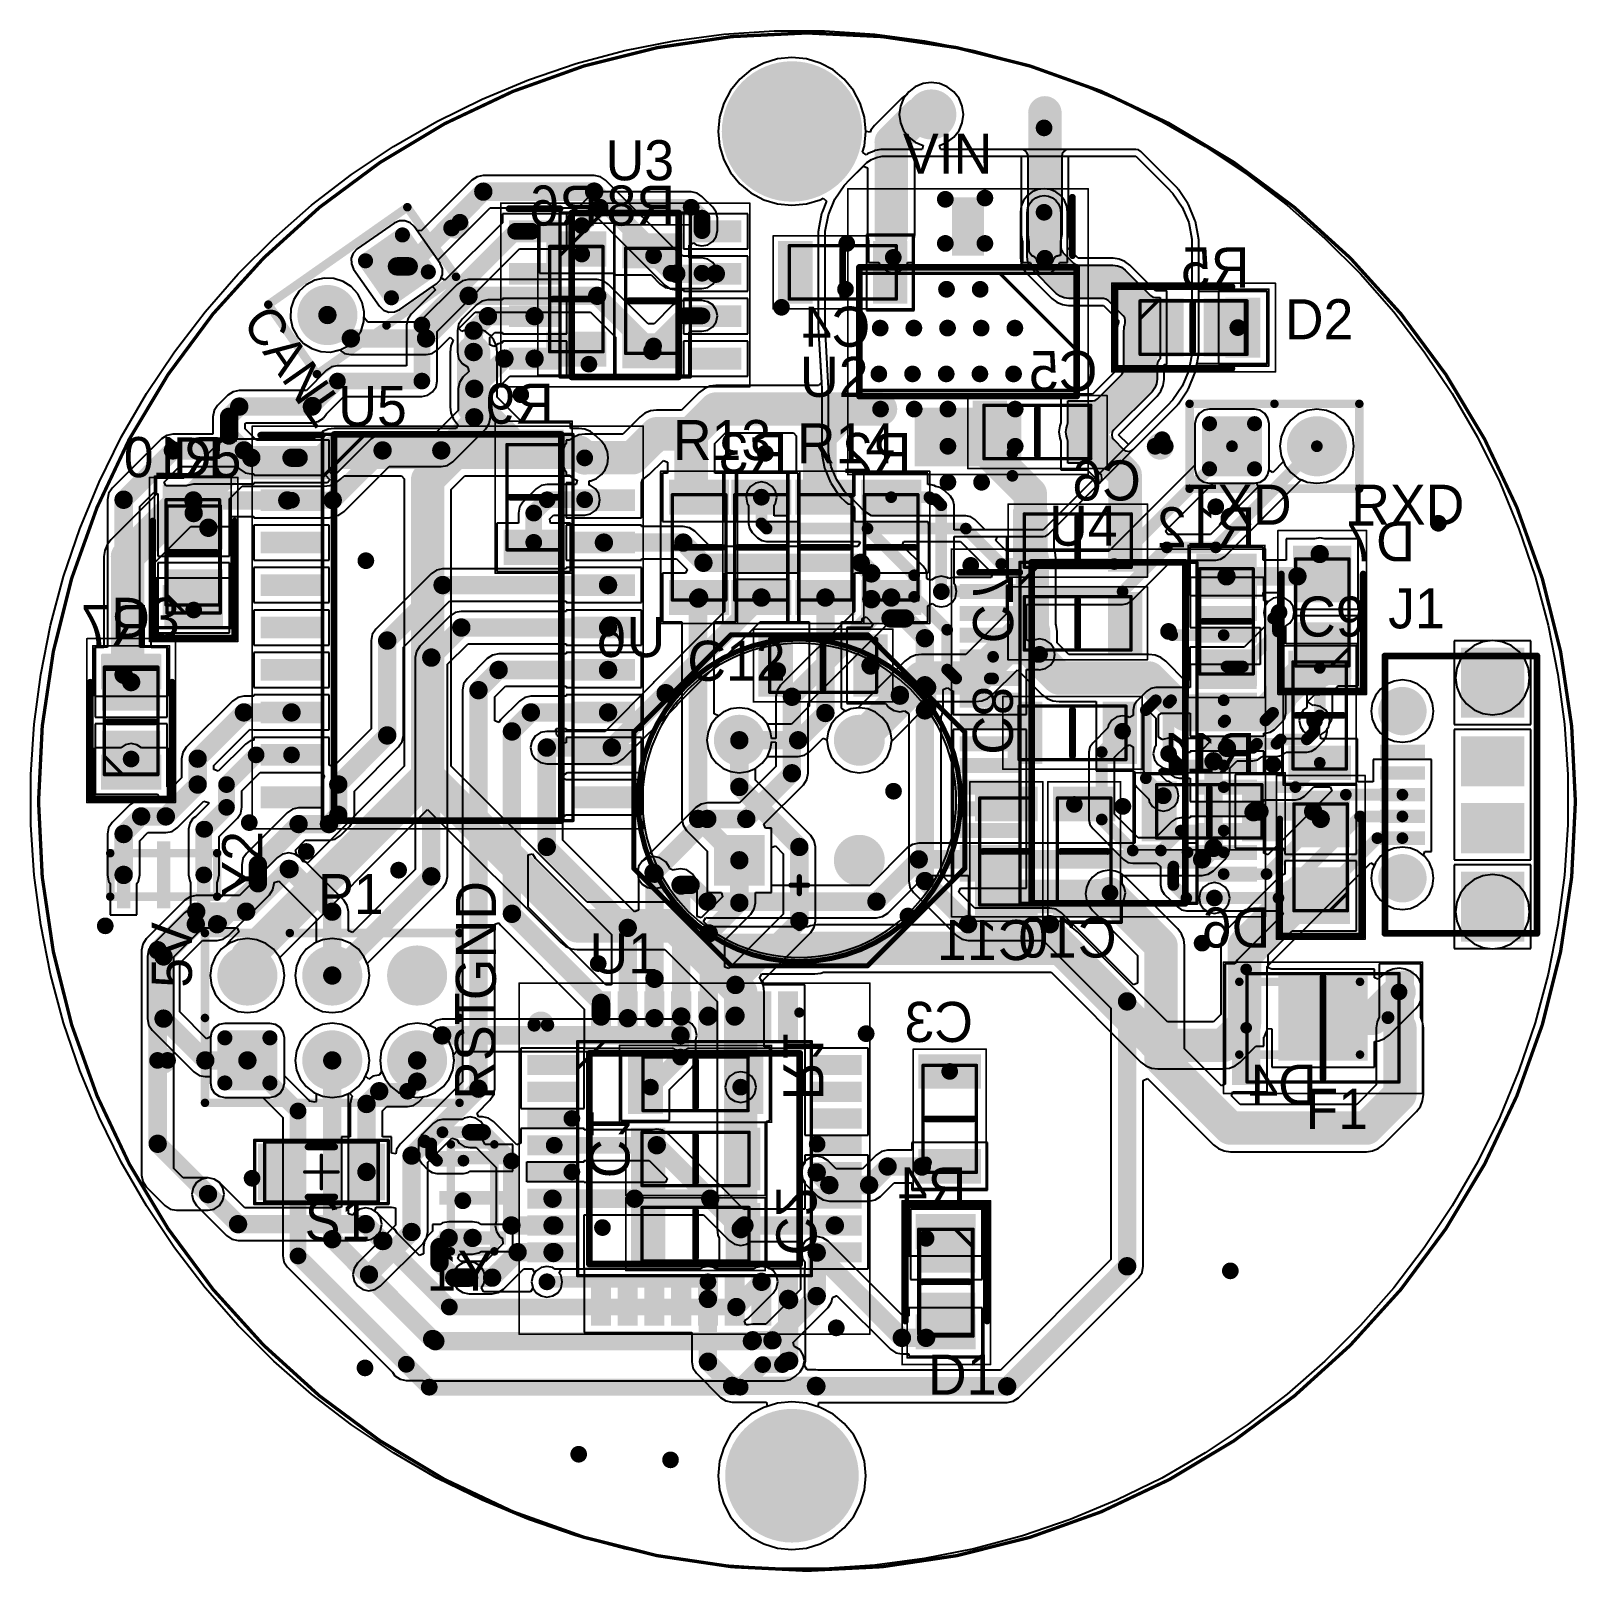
# Model space of a CAD drawing. Header units: millimetres. Extents: x 4.72 to 6.55, y 1.73 to 3.54.
import ezdxf

# ---------------------------------------------------------------- set-up
doc = ezdxf.new("R2010")
doc.units = ezdxf.units.MM
doc.header["$MEASUREMENT"] = 0
for name, color, linetype in [('BottomLayer', 5, 'Continuous'), ('BottomOverlay', 54, 'Continuous'), ('BottomPaste', 16, 'Continuous'), ('BottomSolder', 6, 'Continuous'), ('ConnectLayer', 7, 'Continuous'), ('Mechanical1', 6, 'Continuous'), ('Mechanical13', 56, 'Continuous'), ('Mechanical15', 56, 'Continuous'), ('Mechanical16', 56, 'Continuous'), ('Mechanical20', 56, 'Continuous'), ('Mechanical3', 76, 'Continuous'), ('MultiLayer', 9, 'Continuous'), ('PadHoleLayer', 156, 'Continuous'), ('TopLayer', 1, 'Continuous'), ('TopOverlay', 2, 'Continuous'), ('TopPaste', 8, 'Continuous'), ('TopSolder', 216, 'Continuous'), ('ViaHoleLayer', 16, 'Continuous')]:
    doc.layers.add(name, color=color, linetype=linetype)

msp = doc.modelspace()

# ---------------------------------------------------------------- texts
at = {"layer": 'BottomOverlay', "text_generation_flag": 2}
for s, p in [('R6', (5.3927, 3.314)), ('R8', (5.4833, 3.314)), ('R5', (6.1604, 3.2411)), ('C4', (5.7136, 3.1713)), ('C5', (5.9813, 3.1191)), ('R9', (5.3406, 3.0807)), ('R10', (4.9497, 3.0177)), ('R3', (5.6157, 3.0226)), ('R2', (5.7618, 3.0226)), ('C6', (6.0325, 2.9902)), ('R12', (6.1673, 2.935)), ('D7', (6.3553, 2.9184)), ('R7', (4.8642, 2.8199)), ('U6', (5.4719, 2.8058)), ('R11', (6.1673, 2.6693)), ('C11', (5.9097, 2.4488)), ('C10', (6.0039, 2.4518)), ('D6', (6.1852, 2.4636)), ('C3', (5.8346, 2.3524)), ('D4', (6.2398, 2.2785)), ('R4', (5.8268, 2.1575)), ('Y1', (5.2695, 2.0595))]:
    msp.add_text(s, height=0.04724, dxfattribs=at).set_placement(p)
for s, p in [('C7', (5.8346, 2.8219)), ('C8', (5.8343, 2.6907)), ('R1', (5.611, 2.2835)), ('C1', (5.3826, 2.1919)), ('C2', (5.6028, 2.1008))]:
    msp.add_text(s, height=0.04724, rotation=270, dxfattribs=at).set_placement(p)
at = {"layer": 'TopOverlay'}
for s, p in [('U3', (5.4016, 3.3674)), ('VIN', (5.752, 3.375)), ('D2', (6.202, 3.1801)), ('U2', (5.6307, 3.1122)), ('U5', (5.0866, 3.0778)), ('R13', (5.4809, 3.0378)), ('R14', (5.6269, 3.0338)), ('D5', (4.8917, 3.0173)), ('TXD    RXD', (6.0837, 2.9616)), ('U4', (5.9242, 2.937)), ('J1', (6.3238, 2.8396)), ('D3', (4.819, 2.8284)), ('C9', (6.2165, 2.8299)), ('C12', (5.4979, 2.7778)), ('P1', (5.0628, 2.503)), ('U1', (5.3826, 2.4331)), ('F1', (6.2264, 2.25)), ('S1', (5.047, 2.1181)), ('D1', (5.7815, 1.937))]:
    msp.add_text(s, height=0.04724, dxfattribs=at).set_placement(p)
for s, height, rotation, p in [('CANL', 0.04331, 305, (4.9724, 3.1998)), ('Y2', 0.04724, 90, (4.997, 2.5236)), ('GND', 0.04724, 90, (5.2724, 2.4016)), ('5V', 0.04724, 90, (4.9141, 2.4163)), ('RST', 0.04724, 90, (5.2713, 2.2844))]:
    msp.add_text(s, height=height, rotation=rotation, dxfattribs=at).set_placement(p)

# ---------------------------------------------------------------- blocks, each defined once
blk = doc.blocks.new('H_08_1_B_1')
at = {"layer": 'BottomLayer', "const_width": 0.03}
for points in [[(-0.0857, 0.1707, 1), (-0.0557, 0.1707, 1)], [(-0.0857, 0.0293, 1), (-0.0557, 0.0293, 1)], [(0.0557, 0.0293, 1), (0.0857, 0.0293, 1)]]:
    blk.add_lwpolyline(points, format="xyb", close=True, dxfattribs=at)
at = {"layer": 'BottomLayer'}
blk.add_solid([(0.0407, 0.1407), (0.1007, 0.1407), (0.0407, 0.2007), (0.1007, 0.2007)], dxfattribs=at)
at = {"layer": 'BottomOverlay'}
for points, const_width in [([(0.003, 0.35, 1), (-0.003, 0.35, 1)], 0.006), ([(-0.0045, 0.35, 1), (-0.0015, 0.35, 1)], 0.003), ([(0.0015, 0.35, 1), (0.0045, 0.35, 1)], 0.003), ([(0.19, 0.1, 1), (-0.19, 0.1, 1)], 0.006), ([(-0.1915, 0.1, 1), (-0.1885, 0.1, 1)], 0.003), ([(0.1885, 0.1, 1), (0.1915, 0.1, 1)], 0.003)]:
    blk.add_lwpolyline(points, format="xyb", close=True, dxfattribs=dict(at, const_width=const_width))
at = {"layer": 'BottomSolder', "const_width": 0.03}
for points in [[(-0.0857, 0.1707, 1), (-0.0557, 0.1707, 1)], [(-0.0857, 0.0293, 1), (-0.0557, 0.0293, 1)], [(0.0557, 0.0293, 1), (0.0857, 0.0293, 1)]]:
    blk.add_lwpolyline(points, format="xyb", close=True, dxfattribs=at)
at = {"layer": 'BottomSolder'}
blk.add_solid([(0.0407, 0.1407), (0.1007, 0.1407), (0.0407, 0.2007), (0.1007, 0.2007)], dxfattribs=at)
at = {"layer": 'Mechanical13'}
for points in [[(0.185, 0.1, 1), (-0.185, 0.1, 1)], [(0.003, 0.25, 1), (-0.003, 0.25, 1)], [(-0.003, 0.25, 1), (-0.003, 0.25, 1)], [(0.003, 0.25, 1), (0.003, 0.25, 1)], [(-0.185, 0.1, 1), (-0.185, 0.1, 1)], [(0.185, 0.1, 1), (0.185, 0.1, 1)]]:
    blk.add_lwpolyline(points, format="xyb", close=True, dxfattribs=at)
at = {"layer": 'Mechanical13', "const_width": 0.006}
for points in [[(0.01, 0.2), (-0.01, 0.2)], [(0, 0.21), (0, 0.19)]]:
    blk.add_lwpolyline(points, dxfattribs=at)
at = {"layer": 'Mechanical13', "const_width": 0.003}
for points in [[(-0.0115, 0.2, 1), (-0.0085, 0.2, 1)], [(-0.0015, 0.21, 1), (0.0015, 0.21, 1)], [(0.0085, 0.2, 1), (0.0115, 0.2, 1)], [(-0.0015, 0.19, 1), (0.0015, 0.19, 1)]]:
    blk.add_lwpolyline(points, format="xyb", close=True, dxfattribs=at)
at = {"layer": 'Mechanical15'}
for p, q in [((-0.0803, 0.295), (-0.195, 0.1803)), ((0.0803, 0.295), (-0.0803, 0.295)), ((0.195, 0.1803), (0.0803, 0.295)), ((-0.195, 0.1803), (-0.195, 0.0197)), ((0.195, 0.0197), (0.195, 0.1803)), ((-0.195, 0.0197), (-0.0803, -0.095)), ((0.0803, -0.095), (0.195, 0.0197)), ((-0.0803, -0.095), (0.0803, -0.095))]:
    blk.add_line(p, q, dxfattribs=at)
at = {"layer": 'Mechanical15', "const_width": 0.006}
for points in [[(-0.0803, 0.295), (-0.195, 0.1803)], [(0.0803, 0.295), (-0.0803, 0.295)], [(0.195, 0.1803), (0.0803, 0.295)], [(-0.195, 0.1803), (-0.195, 0.0197)], [(0.195, 0.1803), (0.195, 0.0197)], [(-0.0803, -0.095), (-0.195, 0.0197)], [(0.195, 0.0197), (0.0803, -0.095)], [(0.0803, -0.095), (-0.0803, -0.095)]]:
    blk.add_lwpolyline(points, dxfattribs=at)
at = {"layer": 'Mechanical15', "const_width": 0.003}
for points in [[(-0.0818, 0.295, 1), (-0.0788, 0.295, 1)], [(-0.0818, 0.295, 1), (-0.0788, 0.295, 1)], [(0.0788, 0.295, 1), (0.0818, 0.295, 1)], [(0.0788, 0.295, 1), (0.0818, 0.295, 1)], [(-0.1965, 0.1803, 1), (-0.1935, 0.1803, 1)], [(-0.1965, 0.1803, 1), (-0.1935, 0.1803, 1)], [(0.1935, 0.1803, 1), (0.1965, 0.1803, 1)], [(0.1935, 0.1803, 1), (0.1965, 0.1803, 1)], [(-0.1965, 0.0197, 1), (-0.1935, 0.0197, 1)], [(-0.1965, 0.0197, 1), (-0.1935, 0.0197, 1)], [(0.1935, 0.0197, 1), (0.1965, 0.0197, 1)], [(0.1935, 0.0197, 1), (0.1965, 0.0197, 1)], [(-0.0818, -0.095, 1), (-0.0788, -0.095, 1)], [(-0.0818, -0.095, 1), (-0.0788, -0.095, 1)], [(0.0788, -0.095, 1), (0.0818, -0.095, 1)], [(0.0788, -0.095, 1), (0.0818, -0.095, 1)]]:
    blk.add_lwpolyline(points, format="xyb", close=True, dxfattribs=at)
at = {"layer": 'MultiLayer', "const_width": 0.03}
for points in [[(-0.0857, 0.1707, 1), (-0.0557, 0.1707, 1)], [(-0.0857, 0.0293, 1), (-0.0557, 0.0293, 1)], [(0.0557, 0.0293, 1), (0.0857, 0.0293, 1)]]:
    blk.add_lwpolyline(points, format="xyb", close=True, dxfattribs=at)
at = {"layer": 'PadHoleLayer', "const_width": 0.0155}
for points in [[(-0.0785, 0.1707, 1), (-0.063, 0.1707, 1)], [(0.063, 0.1707, 1), (0.0785, 0.1707, 1)], [(-0.0785, 0.0293, 1), (-0.063, 0.0293, 1)], [(0.063, 0.0293, 1), (0.0785, 0.0293, 1)]]:
    blk.add_lwpolyline(points, format="xyb", close=True, dxfattribs=at)
at = {"layer": 'TopLayer', "const_width": 0.03}
for points in [[(-0.0857, 0.1707, 1), (-0.0557, 0.1707, 1)], [(-0.0857, 0.0293, 1), (-0.0557, 0.0293, 1)], [(0.0557, 0.0293, 1), (0.0857, 0.0293, 1)]]:
    blk.add_lwpolyline(points, format="xyb", close=True, dxfattribs=at)
at = {"layer": 'TopLayer'}
blk.add_solid([(0.0407, 0.1407), (0.1007, 0.1407), (0.0407, 0.2007), (0.1007, 0.2007)], dxfattribs=at)
at = {"layer": 'TopSolder', "const_width": 0.03}
for points in [[(-0.0857, 0.1707, 1), (-0.0557, 0.1707, 1)], [(-0.0857, 0.0293, 1), (-0.0557, 0.0293, 1)], [(0.0557, 0.0293, 1), (0.0857, 0.0293, 1)]]:
    blk.add_lwpolyline(points, format="xyb", close=True, dxfattribs=at)
at = {"layer": 'TopSolder'}
blk.add_solid([(0.0407, 0.1407), (0.1007, 0.1407), (0.0407, 0.2007), (0.1007, 0.2007)], dxfattribs=at)
blk = doc.blocks.new('RESC3216X60N_2')
at = {"layer": 'Mechanical15', "const_width": 0.00394}
for points in [[(-0.062, 0.0315), (0.062, 0.0315)], [(-0.062, 0.0315), (-0.062, -0.0315)], [(0.062, 0.0315), (0.062, -0.0315)], [(-0.062, -0.0315), (0.062, -0.0315)]]:
    blk.add_lwpolyline(points, dxfattribs=at)
at = {"layer": 'Mechanical15', "const_width": 0.00197}
for points in [[(-0.063, 0.0315, 1), (-0.061, 0.0315, 1)], [(-0.063, 0.0315, 1), (-0.061, 0.0315, 1)], [(0.061, 0.0315, 1), (0.063, 0.0315, 1)], [(0.061, 0.0315, 1), (0.063, 0.0315, 1)], [(-0.063, -0.0315, 1), (-0.061, -0.0315, 1)], [(-0.063, -0.0315, 1), (-0.061, -0.0315, 1)], [(0.061, -0.0315, 1), (0.063, -0.0315, 1)], [(0.061, -0.0315, 1), (0.063, -0.0315, 1)]]:
    blk.add_lwpolyline(points, format="xyb", close=True, dxfattribs=at)
at = {"layer": 'Mechanical16', "const_width": 0.00197}
for points in [[(-0.0896, 0.0453), (0.0896, 0.0453)], [(-0.0896, 0.0453), (-0.0896, -0.0453)], [(0.0896, 0.0453), (0.0896, -0.0453)], [(-0.0896, -0.0453), (0.0896, -0.0453)]]:
    blk.add_lwpolyline(points, dxfattribs=at)
at = {"layer": 'Mechanical16', "const_width": 0.000984}
for points in [[(-0.0901, 0.0453, 1), (-0.0891, 0.0453, 1)], [(-0.0901, 0.0453, 1), (-0.0891, 0.0453, 1)], [(0.0891, 0.0453, 1), (0.0901, 0.0453, 1)], [(0.0891, 0.0453, 1), (0.0901, 0.0453, 1)], [(-0.0901, -0.0453, 1), (-0.0891, -0.0453, 1)], [(-0.0901, -0.0453, 1), (-0.0891, -0.0453, 1)], [(0.0891, -0.0453, 1), (0.0901, -0.0453, 1)], [(0.0891, -0.0453, 1), (0.0901, -0.0453, 1)]]:
    blk.add_lwpolyline(points, format="xyb", close=True, dxfattribs=at)
at = {"layer": 'TopLayer'}
for points in [[(-0.0384, -0.0354), (-0.0384, 0.0354), (-0.0797, -0.0354), (-0.0797, 0.0354)], [(0.0797, -0.0354), (0.0797, 0.0354), (0.0384, -0.0354), (0.0384, 0.0354)]]:
    blk.add_solid(points, dxfattribs=at)
at = {"layer": 'TopOverlay', "const_width": 0.00787}
blk.add_lwpolyline([(0, 0.0276), (0, -0.0276)], dxfattribs=at)
at = {"layer": 'TopOverlay', "const_width": 0.00394}
for points in [[(-0.002, 0.0276, 1), (0.002, 0.0276, 1)], [(-0.002, -0.0276, 1), (0.002, -0.0276, 1)]]:
    blk.add_lwpolyline(points, format="xyb", close=True, dxfattribs=at)
at = {"layer": 'TopPaste'}
for points in [[(-0.0384, -0.0354), (-0.0384, 0.0354), (-0.0797, -0.0354), (-0.0797, 0.0354)], [(0.0797, -0.0354), (0.0797, 0.0354), (0.0384, -0.0354), (0.0384, 0.0354)]]:
    blk.add_solid(points, dxfattribs=at)
at = {"layer": 'TopSolder'}
for points in [[(-0.0384, -0.0354), (-0.0384, 0.0354), (-0.0797, -0.0354), (-0.0797, 0.0354)], [(0.0797, -0.0354), (0.0797, 0.0354), (0.0384, -0.0354), (0.0384, 0.0354)]]:
    blk.add_solid(points, dxfattribs=at)
blk = doc.blocks.new('RESC3216X60N_3')
at = {"layer": 'Mechanical15', "const_width": 0.00394}
for points in [[(-0.062, 0.0315), (0.062, 0.0315)], [(-0.062, 0.0315), (-0.062, -0.0315)], [(0.062, 0.0315), (0.062, -0.0315)], [(-0.062, -0.0315), (0.062, -0.0315)]]:
    blk.add_lwpolyline(points, dxfattribs=at)
at = {"layer": 'Mechanical15', "const_width": 0.00197}
for points in [[(-0.063, 0.0315, 1), (-0.061, 0.0315, 1)], [(-0.063, 0.0315, 1), (-0.061, 0.0315, 1)], [(0.061, 0.0315, 1), (0.063, 0.0315, 1)], [(0.061, 0.0315, 1), (0.063, 0.0315, 1)], [(-0.063, -0.0315, 1), (-0.061, -0.0315, 1)], [(-0.063, -0.0315, 1), (-0.061, -0.0315, 1)], [(0.061, -0.0315, 1), (0.063, -0.0315, 1)], [(0.061, -0.0315, 1), (0.063, -0.0315, 1)]]:
    blk.add_lwpolyline(points, format="xyb", close=True, dxfattribs=at)
at = {"layer": 'Mechanical16', "const_width": 0.00197}
for points in [[(-0.0896, 0.0453), (0.0896, 0.0453)], [(-0.0896, 0.0453), (-0.0896, -0.0453)], [(0.0896, 0.0453), (0.0896, -0.0453)], [(-0.0896, -0.0453), (0.0896, -0.0453)]]:
    blk.add_lwpolyline(points, dxfattribs=at)
at = {"layer": 'Mechanical16', "const_width": 0.000984}
for points in [[(-0.0901, 0.0453, 1), (-0.0891, 0.0453, 1)], [(-0.0901, 0.0453, 1), (-0.0891, 0.0453, 1)], [(0.0891, 0.0453, 1), (0.0901, 0.0453, 1)], [(0.0891, 0.0453, 1), (0.0901, 0.0453, 1)], [(-0.0901, -0.0453, 1), (-0.0891, -0.0453, 1)], [(-0.0901, -0.0453, 1), (-0.0891, -0.0453, 1)], [(0.0891, -0.0453, 1), (0.0901, -0.0453, 1)], [(0.0891, -0.0453, 1), (0.0901, -0.0453, 1)]]:
    blk.add_lwpolyline(points, format="xyb", close=True, dxfattribs=at)
at = {"layer": 'TopLayer'}
for points in [[(-0.0384, -0.0354), (-0.0384, 0.0354), (-0.0797, -0.0354), (-0.0797, 0.0354)], [(0.0797, -0.0354), (0.0797, 0.0354), (0.0384, -0.0354), (0.0384, 0.0354)]]:
    blk.add_solid(points, dxfattribs=at)
at = {"layer": 'TopOverlay', "const_width": 0.00787}
blk.add_lwpolyline([(0, 0.0276), (0, -0.0276)], dxfattribs=at)
at = {"layer": 'TopOverlay', "const_width": 0.00394}
for points in [[(-0.002, 0.0276, 1), (0.002, 0.0276, 1)], [(-0.002, -0.0276, 1), (0.002, -0.0276, 1)]]:
    blk.add_lwpolyline(points, format="xyb", close=True, dxfattribs=at)
at = {"layer": 'TopPaste'}
for points in [[(-0.0384, -0.0354), (-0.0384, 0.0354), (-0.0797, -0.0354), (-0.0797, 0.0354)], [(0.0797, -0.0354), (0.0797, 0.0354), (0.0384, -0.0354), (0.0384, 0.0354)]]:
    blk.add_solid(points, dxfattribs=at)
at = {"layer": 'TopSolder'}
for points in [[(-0.0384, -0.0354), (-0.0384, 0.0354), (-0.0797, -0.0354), (-0.0797, 0.0354)], [(0.0797, -0.0354), (0.0797, 0.0354), (0.0384, -0.0354), (0.0384, 0.0354)]]:
    blk.add_solid(points, dxfattribs=at)
blk = doc.blocks.new('CAPC3216X170N_4')
at = {"layer": 'Mechanical15', "const_width": 0.00394}
for points in [[(-0.063, 0.0315), (0.063, 0.0315)], [(-0.063, -0.0315), (-0.063, 0.0315)], [(0.063, -0.0315), (0.063, 0.0315)], [(-0.063, -0.0315), (0.063, -0.0315)]]:
    blk.add_lwpolyline(points, dxfattribs=at)
at = {"layer": 'Mechanical15', "const_width": 0.00197}
for points in [[(-0.064, 0.0315, 1), (-0.062, 0.0315, 1)], [(-0.064, 0.0315, 1), (-0.062, 0.0315, 1)], [(0.062, 0.0315, 1), (0.064, 0.0315, 1)], [(0.062, 0.0315, 1), (0.064, 0.0315, 1)], [(-0.064, -0.0315, 1), (-0.062, -0.0315, 1)], [(-0.064, -0.0315, 1), (-0.062, -0.0315, 1)], [(0.062, -0.0315, 1), (0.064, -0.0315, 1)], [(0.062, -0.0315, 1), (0.064, -0.0315, 1)]]:
    blk.add_lwpolyline(points, format="xyb", close=True, dxfattribs=at)
at = {"layer": 'Mechanical16', "const_width": 0.00197}
for points in [[(-0.0821, 0.0429), (0.0821, 0.0429)], [(-0.0821, -0.0429), (-0.0821, 0.0429)], [(0.0821, -0.0429), (0.0821, 0.0429)], [(-0.0821, -0.0429), (0.0821, -0.0429)]]:
    blk.add_lwpolyline(points, dxfattribs=at)
at = {"layer": 'Mechanical16', "const_width": 0.000984}
for points in [[(-0.0826, 0.0429, 1), (-0.0816, 0.0429, 1)], [(-0.0826, 0.0429, 1), (-0.0816, 0.0429, 1)], [(0.0816, 0.0429, 1), (0.0826, 0.0429, 1)], [(0.0816, 0.0429, 1), (0.0826, 0.0429, 1)], [(-0.0826, -0.0429, 1), (-0.0816, -0.0429, 1)], [(-0.0826, -0.0429, 1), (-0.0816, -0.0429, 1)], [(0.0816, -0.0429, 1), (0.0826, -0.0429, 1)], [(0.0816, -0.0429, 1), (0.0826, -0.0429, 1)]]:
    blk.add_lwpolyline(points, format="xyb", close=True, dxfattribs=at)
at = {"layer": 'TopLayer'}
for points in [[(-0.0356, -0.0368), (-0.0356, 0.0368), (-0.0762, -0.0368), (-0.0762, 0.0368)], [(0.0762, -0.0368), (0.0762, 0.0368), (0.0356, -0.0368), (0.0356, 0.0368)]]:
    blk.add_solid(points, dxfattribs=at)
at = {"layer": 'TopOverlay', "const_width": 0.00787}
blk.add_lwpolyline([(0, -0.0276), (0, 0.0276)], dxfattribs=at)
at = {"layer": 'TopOverlay', "const_width": 0.00394}
for points in [[(-0.002, 0.0276, 1), (0.002, 0.0276, 1)], [(-0.002, -0.0276, 1), (0.002, -0.0276, 1)]]:
    blk.add_lwpolyline(points, format="xyb", close=True, dxfattribs=at)
at = {"layer": 'TopPaste'}
for points in [[(-0.0356, -0.0368), (-0.0356, 0.0368), (-0.0762, -0.0368), (-0.0762, 0.0368)], [(0.0762, -0.0368), (0.0762, 0.0368), (0.0356, -0.0368), (0.0356, 0.0368)]]:
    blk.add_solid(points, dxfattribs=at)
at = {"layer": 'TopSolder'}
for points in [[(-0.0356, -0.0368), (-0.0356, 0.0368), (-0.0762, -0.0368), (-0.0762, 0.0368)], [(0.0762, -0.0368), (0.0762, 0.0368), (0.0356, -0.0368), (0.0356, 0.0368)]]:
    blk.add_solid(points, dxfattribs=at)
blk = doc.blocks.new('P___H______1_2_TH_P_____2_54___5')
at = {"layer": 'BottomLayer'}
for points, const_width in [([(-0.031, 0.0266, 1), (-0.0221, 0.0266, 1)], 0.00886), ([(0.0221, 0.0266, 1), (0.031, 0.0266, 1)], 0.00886), ([(0.0823, 0, 1), (0.1177, 0, 1)], 0.0354), ([(-0.031, -0.0266, 1), (-0.0221, -0.0266, 1)], 0.00886), ([(0.0221, -0.0266, 1), (0.031, -0.0266, 1)], 0.00886)]:
    blk.add_lwpolyline(points, format="xyb", close=True, dxfattribs=dict(at, const_width=const_width))
for points in [[(-0.0354, -0.0266), (0.0354, -0.0266), (-0.0354, 0.0266), (0.0354, 0.0266)], [(-0.0266, -0.0354), (0.0266, -0.0354), (-0.0266, 0.0354), (0.0266, 0.0354)]]:
    blk.add_solid(points, dxfattribs=at)
at = {"layer": 'BottomSolder'}
for points, const_width in [([(-0.031, 0.0266, 1), (-0.0221, 0.0266, 1)], 0.00886), ([(0.0221, 0.0266, 1), (0.031, 0.0266, 1)], 0.00886), ([(0.0823, 0, 1), (0.1177, 0, 1)], 0.0354), ([(-0.031, -0.0266, 1), (-0.0221, -0.0266, 1)], 0.00886), ([(0.0221, -0.0266, 1), (0.031, -0.0266, 1)], 0.00886)]:
    blk.add_lwpolyline(points, format="xyb", close=True, dxfattribs=dict(at, const_width=const_width))
for points in [[(-0.0354, -0.0266), (0.0354, -0.0266), (-0.0354, 0.0266), (0.0354, 0.0266)], [(-0.0266, -0.0354), (0.0266, -0.0354), (-0.0266, 0.0354), (0.0266, 0.0354)]]:
    blk.add_solid(points, dxfattribs=at)
at = {"layer": 'Mechanical3', "const_width": 0.01}
for points in [[(0.05, 0.05), (-0.05, 0.05)], [(-0.05, -0.05), (-0.05, 0.05)], [(0.15, 0.05), (-0.05, 0.05)], [(0.15, -0.05), (0.15, 0.05)], [(0.15, -0.05), (-0.05, -0.05)]]:
    blk.add_lwpolyline(points, dxfattribs=at)
at = {"layer": 'Mechanical3', "const_width": 0.005}
for points in [[(-0.0525, 0.05, 1), (-0.0475, 0.05, 1)], [(-0.0525, 0.05, 1), (-0.0475, 0.05, 1)], [(-0.0525, 0.05, 1), (-0.0475, 0.05, 1)], [(0.0475, 0.05, 1), (0.0525, 0.05, 1)], [(0.1475, 0.05, 1), (0.1525, 0.05, 1)], [(0.1475, 0.05, 1), (0.1525, 0.05, 1)], [(-0.0525, -0.05, 1), (-0.0475, -0.05, 1)], [(-0.0525, -0.05, 1), (-0.0475, -0.05, 1)], [(0.1475, -0.05, 1), (0.1525, -0.05, 1)], [(0.1475, -0.05, 1), (0.1525, -0.05, 1)]]:
    blk.add_lwpolyline(points, format="xyb", close=True, dxfattribs=at)
at = {"layer": 'MultiLayer'}
for points, const_width in [([(-0.031, 0.0266, 1), (-0.0221, 0.0266, 1)], 0.00886), ([(0.0221, 0.0266, 1), (0.031, 0.0266, 1)], 0.00886), ([(0.0823, 0, 1), (0.1177, 0, 1)], 0.0354), ([(-0.031, -0.0266, 1), (-0.0221, -0.0266, 1)], 0.00886), ([(0.0221, -0.0266, 1), (0.031, -0.0266, 1)], 0.00886)]:
    blk.add_lwpolyline(points, format="xyb", close=True, dxfattribs=dict(at, const_width=const_width))
for points in [[(-0.0354, -0.0266), (0.0354, -0.0266), (-0.0354, 0.0266), (0.0354, 0.0266)], [(-0.0266, -0.0354), (0.0266, -0.0354), (-0.0266, 0.0354), (0.0266, 0.0354)]]:
    blk.add_solid(points, dxfattribs=at)
at = {"layer": 'PadHoleLayer', "const_width": 0.0197}
for points in [[(-0.0098, 0, 1), (0.0098, 0, 1)], [(0.0902, 0, 1), (0.1098, 0, 1)]]:
    blk.add_lwpolyline(points, format="xyb", close=True, dxfattribs=at)
at = {"layer": 'TopLayer'}
for points, const_width in [([(-0.031, 0.0266, 1), (-0.0221, 0.0266, 1)], 0.00886), ([(0.0221, 0.0266, 1), (0.031, 0.0266, 1)], 0.00886), ([(0.0823, 0, 1), (0.1177, 0, 1)], 0.0354), ([(-0.031, -0.0266, 1), (-0.0221, -0.0266, 1)], 0.00886), ([(0.0221, -0.0266, 1), (0.031, -0.0266, 1)], 0.00886)]:
    blk.add_lwpolyline(points, format="xyb", close=True, dxfattribs=dict(at, const_width=const_width))
for points in [[(-0.0354, -0.0266), (0.0354, -0.0266), (-0.0354, 0.0266), (0.0354, 0.0266)], [(-0.0266, -0.0354), (0.0266, -0.0354), (-0.0266, 0.0354), (0.0266, 0.0354)]]:
    blk.add_solid(points, dxfattribs=at)
at = {"layer": 'TopOverlay', "const_width": 0.01}
for points in [[(0.05, 0.05), (-0.05, 0.05)], [(-0.05, -0.05), (-0.05, 0.05)], [(0.15, 0.05), (-0.05, 0.05)], [(0.15, -0.05), (0.15, 0.05)], [(0.15, -0.05), (-0.05, -0.05)]]:
    blk.add_lwpolyline(points, dxfattribs=at)
at = {"layer": 'TopOverlay'}
for points, const_width in [([(-0.0525, 0.05, 1), (-0.0475, 0.05, 1)], 0.005), ([(-0.0525, 0.05, 1), (-0.0475, 0.05, 1)], 0.005), ([(-0.0525, 0.05, 1), (-0.0475, 0.05, 1)], 0.005), ([(0.0475, 0.05, 1), (0.0525, 0.05, 1)], 0.005), ([(0.1475, 0.05, 1), (0.1525, 0.05, 1)], 0.005), ([(0.1475, 0.05, 1), (0.1525, 0.05, 1)], 0.005), ([(-0.0787, 0, 1), (-0.0906, 0, 1)], 0.0197), ([(-0.0955, 0, 1), (-0.0856, 0, 1)], 0.00984), ([(-0.0837, 0, 1), (-0.0738, 0, 1)], 0.00984), ([(-0.0525, -0.05, 1), (-0.0475, -0.05, 1)], 0.005), ([(-0.0525, -0.05, 1), (-0.0475, -0.05, 1)], 0.005), ([(0.1475, -0.05, 1), (0.1525, -0.05, 1)], 0.005), ([(0.1475, -0.05, 1), (0.1525, -0.05, 1)], 0.005)]:
    blk.add_lwpolyline(points, format="xyb", close=True, dxfattribs=dict(at, const_width=const_width))
at = {"layer": 'TopSolder'}
for points, const_width in [([(-0.031, 0.0266, 1), (-0.0221, 0.0266, 1)], 0.00886), ([(0.0221, 0.0266, 1), (0.031, 0.0266, 1)], 0.00886), ([(0.0823, 0, 1), (0.1177, 0, 1)], 0.0354), ([(-0.031, -0.0266, 1), (-0.0221, -0.0266, 1)], 0.00886), ([(0.0221, -0.0266, 1), (0.031, -0.0266, 1)], 0.00886)]:
    blk.add_lwpolyline(points, format="xyb", close=True, dxfattribs=dict(at, const_width=const_width))
for points in [[(-0.0354, -0.0266), (0.0354, -0.0266), (-0.0354, 0.0266), (0.0354, 0.0266)], [(-0.0266, -0.0354), (0.0266, -0.0354), (-0.0266, 0.0354), (0.0266, 0.0354)]]:
    blk.add_solid(points, dxfattribs=at)
blk = doc.blocks.new('CAPC3216X170N_B_6')
at = {"layer": 'BottomLayer'}
for points in [[(-0.0762, 0.0368), (-0.0762, -0.0368), (-0.0356, 0.0368), (-0.0356, -0.0368)], [(0.0356, 0.0368), (0.0356, -0.0368), (0.0762, 0.0368), (0.0762, -0.0368)]]:
    blk.add_solid(points, dxfattribs=at)
at = {"layer": 'BottomOverlay', "const_width": 0.00787}
blk.add_lwpolyline([(0, 0.0276), (0, -0.0276)], dxfattribs=at)
at = {"layer": 'BottomOverlay', "const_width": 0.00394}
for points in [[(-0.002, 0.0276, 1), (0.002, 0.0276, 1)], [(-0.002, -0.0276, 1), (0.002, -0.0276, 1)]]:
    blk.add_lwpolyline(points, format="xyb", close=True, dxfattribs=at)
at = {"layer": 'BottomPaste'}
for points in [[(-0.0762, 0.0368), (-0.0762, -0.0368), (-0.0356, 0.0368), (-0.0356, -0.0368)], [(0.0356, 0.0368), (0.0356, -0.0368), (0.0762, 0.0368), (0.0762, -0.0368)]]:
    blk.add_solid(points, dxfattribs=at)
at = {"layer": 'BottomSolder'}
for points in [[(-0.0762, 0.0368), (-0.0762, -0.0368), (-0.0356, 0.0368), (-0.0356, -0.0368)], [(0.0356, 0.0368), (0.0356, -0.0368), (0.0762, 0.0368), (0.0762, -0.0368)]]:
    blk.add_solid(points, dxfattribs=at)
at = {"layer": 'Mechanical15', "const_width": 0.00394}
for points in [[(0.063, 0.0315), (-0.063, 0.0315)], [(-0.063, 0.0315), (-0.063, -0.0315)], [(0.063, 0.0315), (0.063, -0.0315)], [(0.063, -0.0315), (-0.063, -0.0315)]]:
    blk.add_lwpolyline(points, dxfattribs=at)
at = {"layer": 'Mechanical15', "const_width": 0.00197}
for points in [[(-0.064, 0.0315, 1), (-0.062, 0.0315, 1)], [(-0.064, 0.0315, 1), (-0.062, 0.0315, 1)], [(0.062, 0.0315, 1), (0.064, 0.0315, 1)], [(0.062, 0.0315, 1), (0.064, 0.0315, 1)], [(-0.064, -0.0315, 1), (-0.062, -0.0315, 1)], [(-0.064, -0.0315, 1), (-0.062, -0.0315, 1)], [(0.062, -0.0315, 1), (0.064, -0.0315, 1)], [(0.062, -0.0315, 1), (0.064, -0.0315, 1)]]:
    blk.add_lwpolyline(points, format="xyb", close=True, dxfattribs=at)
at = {"layer": 'Mechanical20', "const_width": 0.00197}
for points in [[(0.0821, 0.0429), (-0.0821, 0.0429)], [(-0.0821, 0.0429), (-0.0821, -0.0429)], [(0.0821, 0.0429), (0.0821, -0.0429)], [(0.0821, -0.0429), (-0.0821, -0.0429)]]:
    blk.add_lwpolyline(points, dxfattribs=at)
at = {"layer": 'Mechanical20', "const_width": 0.000984}
for points in [[(-0.0826, 0.0429, 1), (-0.0816, 0.0429, 1)], [(-0.0826, 0.0429, 1), (-0.0816, 0.0429, 1)], [(0.0816, 0.0429, 1), (0.0826, 0.0429, 1)], [(0.0816, 0.0429, 1), (0.0826, 0.0429, 1)], [(-0.0826, -0.0429, 1), (-0.0816, -0.0429, 1)], [(-0.0826, -0.0429, 1), (-0.0816, -0.0429, 1)], [(0.0816, -0.0429, 1), (0.0826, -0.0429, 1)], [(0.0816, -0.0429, 1), (0.0826, -0.0429, 1)]]:
    blk.add_lwpolyline(points, format="xyb", close=True, dxfattribs=at)
blk = doc.blocks.new('RESC3216X60N_B_7')
at = {"layer": 'BottomLayer'}
for points in [[(-0.0797, 0.0354), (-0.0797, -0.0354), (-0.0384, 0.0354), (-0.0384, -0.0354)], [(0.0384, 0.0354), (0.0384, -0.0354), (0.0797, 0.0354), (0.0797, -0.0354)]]:
    blk.add_solid(points, dxfattribs=at)
at = {"layer": 'BottomOverlay', "const_width": 0.00787}
blk.add_lwpolyline([(0, 0.0276), (0, -0.0276)], dxfattribs=at)
at = {"layer": 'BottomOverlay', "const_width": 0.00394}
for points in [[(-0.002, 0.0276, 1), (0.002, 0.0276, 1)], [(-0.002, -0.0276, 1), (0.002, -0.0276, 1)]]:
    blk.add_lwpolyline(points, format="xyb", close=True, dxfattribs=at)
at = {"layer": 'BottomPaste'}
for points in [[(-0.0797, 0.0354), (-0.0797, -0.0354), (-0.0384, 0.0354), (-0.0384, -0.0354)], [(0.0384, 0.0354), (0.0384, -0.0354), (0.0797, 0.0354), (0.0797, -0.0354)]]:
    blk.add_solid(points, dxfattribs=at)
at = {"layer": 'BottomSolder'}
for points in [[(-0.0797, 0.0354), (-0.0797, -0.0354), (-0.0384, 0.0354), (-0.0384, -0.0354)], [(0.0384, 0.0354), (0.0384, -0.0354), (0.0797, 0.0354), (0.0797, -0.0354)]]:
    blk.add_solid(points, dxfattribs=at)
at = {"layer": 'Mechanical15', "const_width": 0.00394}
for points in [[(-0.062, 0.0315), (-0.062, -0.0315)], [(-0.062, 0.0315), (0.062, 0.0315)], [(0.062, 0.0315), (0.062, -0.0315)], [(-0.062, -0.0315), (0.062, -0.0315)]]:
    blk.add_lwpolyline(points, dxfattribs=at)
at = {"layer": 'Mechanical15', "const_width": 0.00197}
for points in [[(-0.063, 0.0315, 1), (-0.061, 0.0315, 1)], [(-0.063, 0.0315, 1), (-0.061, 0.0315, 1)], [(0.061, 0.0315, 1), (0.063, 0.0315, 1)], [(0.061, 0.0315, 1), (0.063, 0.0315, 1)], [(-0.063, -0.0315, 1), (-0.061, -0.0315, 1)], [(-0.063, -0.0315, 1), (-0.061, -0.0315, 1)], [(0.061, -0.0315, 1), (0.063, -0.0315, 1)], [(0.061, -0.0315, 1), (0.063, -0.0315, 1)]]:
    blk.add_lwpolyline(points, format="xyb", close=True, dxfattribs=at)
at = {"layer": 'Mechanical20', "const_width": 0.00197}
for points in [[(-0.0896, 0.0453), (-0.0896, -0.0453)], [(-0.0896, 0.0453), (0.0896, 0.0453)], [(0.0896, 0.0453), (0.0896, -0.0453)], [(-0.0896, -0.0453), (0.0896, -0.0453)]]:
    blk.add_lwpolyline(points, dxfattribs=at)
at = {"layer": 'Mechanical20', "const_width": 0.000984}
for points in [[(-0.0901, 0.0453, 1), (-0.0891, 0.0453, 1)], [(-0.0901, 0.0453, 1), (-0.0891, 0.0453, 1)], [(0.0891, 0.0453, 1), (0.0901, 0.0453, 1)], [(0.0891, 0.0453, 1), (0.0901, 0.0453, 1)], [(-0.0901, -0.0453, 1), (-0.0891, -0.0453, 1)], [(-0.0901, -0.0453, 1), (-0.0891, -0.0453, 1)], [(0.0891, -0.0453, 1), (0.0901, -0.0453, 1)], [(0.0891, -0.0453, 1), (0.0901, -0.0453, 1)]]:
    blk.add_lwpolyline(points, format="xyb", close=True, dxfattribs=at)
blk = doc.blocks.new('RESC3216X60N_B_8')
at = {"layer": 'BottomLayer'}
for points in [[(-0.0797, 0.0354), (-0.0797, -0.0354), (-0.0384, 0.0354), (-0.0384, -0.0354)], [(0.0384, 0.0354), (0.0384, -0.0354), (0.0797, 0.0354), (0.0797, -0.0354)]]:
    blk.add_solid(points, dxfattribs=at)
at = {"layer": 'BottomOverlay', "const_width": 0.00787}
blk.add_lwpolyline([(0, -0.0276), (0, 0.0276)], dxfattribs=at)
at = {"layer": 'BottomOverlay', "const_width": 0.00394}
for points in [[(-0.002, 0.0276, 1), (0.002, 0.0276, 1)], [(-0.002, -0.0276, 1), (0.002, -0.0276, 1)]]:
    blk.add_lwpolyline(points, format="xyb", close=True, dxfattribs=at)
at = {"layer": 'BottomPaste'}
for points in [[(-0.0797, 0.0354), (-0.0797, -0.0354), (-0.0384, 0.0354), (-0.0384, -0.0354)], [(0.0384, 0.0354), (0.0384, -0.0354), (0.0797, 0.0354), (0.0797, -0.0354)]]:
    blk.add_solid(points, dxfattribs=at)
at = {"layer": 'BottomSolder'}
for points in [[(-0.0797, 0.0354), (-0.0797, -0.0354), (-0.0384, 0.0354), (-0.0384, -0.0354)], [(0.0384, 0.0354), (0.0384, -0.0354), (0.0797, 0.0354), (0.0797, -0.0354)]]:
    blk.add_solid(points, dxfattribs=at)
at = {"layer": 'Mechanical15', "const_width": 0.00394}
for points in [[(0.062, 0.0315), (-0.062, 0.0315)], [(-0.062, -0.0315), (-0.062, 0.0315)], [(0.062, -0.0315), (0.062, 0.0315)], [(0.062, -0.0315), (-0.062, -0.0315)]]:
    blk.add_lwpolyline(points, dxfattribs=at)
at = {"layer": 'Mechanical15', "const_width": 0.00197}
for points in [[(-0.063, 0.0315, 1), (-0.061, 0.0315, 1)], [(-0.063, 0.0315, 1), (-0.061, 0.0315, 1)], [(0.061, 0.0315, 1), (0.063, 0.0315, 1)], [(0.061, 0.0315, 1), (0.063, 0.0315, 1)], [(-0.063, -0.0315, 1), (-0.061, -0.0315, 1)], [(-0.063, -0.0315, 1), (-0.061, -0.0315, 1)], [(0.061, -0.0315, 1), (0.063, -0.0315, 1)], [(0.061, -0.0315, 1), (0.063, -0.0315, 1)]]:
    blk.add_lwpolyline(points, format="xyb", close=True, dxfattribs=at)
at = {"layer": 'Mechanical20', "const_width": 0.00197}
for points in [[(0.0896, 0.0453), (-0.0896, 0.0453)], [(-0.0896, -0.0453), (-0.0896, 0.0453)], [(0.0896, -0.0453), (0.0896, 0.0453)], [(0.0896, -0.0453), (-0.0896, -0.0453)]]:
    blk.add_lwpolyline(points, dxfattribs=at)
at = {"layer": 'Mechanical20', "const_width": 0.000984}
for points in [[(-0.0901, 0.0453, 1), (-0.0891, 0.0453, 1)], [(-0.0901, 0.0453, 1), (-0.0891, 0.0453, 1)], [(0.0891, 0.0453, 1), (0.0901, 0.0453, 1)], [(0.0891, 0.0453, 1), (0.0901, 0.0453, 1)], [(-0.0901, -0.0453, 1), (-0.0891, -0.0453, 1)], [(-0.0901, -0.0453, 1), (-0.0891, -0.0453, 1)], [(0.0891, -0.0453, 1), (0.0901, -0.0453, 1)], [(0.0891, -0.0453, 1), (0.0901, -0.0453, 1)]]:
    blk.add_lwpolyline(points, format="xyb", close=True, dxfattribs=at)
blk = doc.blocks.new('RESC3216X60N_B_9')
at = {"layer": 'BottomLayer'}
for points in [[(-0.0797, 0.0354), (-0.0797, -0.0354), (-0.0384, 0.0354), (-0.0384, -0.0354)], [(0.0384, 0.0354), (0.0384, -0.0354), (0.0797, 0.0354), (0.0797, -0.0354)]]:
    blk.add_solid(points, dxfattribs=at)
at = {"layer": 'BottomOverlay', "const_width": 0.00787}
blk.add_lwpolyline([(0, -0.0276), (0, 0.0276)], dxfattribs=at)
at = {"layer": 'BottomOverlay', "const_width": 0.00394}
for points in [[(-0.002, 0.0276, 1), (0.002, 0.0276, 1)], [(-0.002, -0.0276, 1), (0.002, -0.0276, 1)]]:
    blk.add_lwpolyline(points, format="xyb", close=True, dxfattribs=at)
at = {"layer": 'BottomPaste'}
for points in [[(-0.0797, 0.0354), (-0.0797, -0.0354), (-0.0384, 0.0354), (-0.0384, -0.0354)], [(0.0384, 0.0354), (0.0384, -0.0354), (0.0797, 0.0354), (0.0797, -0.0354)]]:
    blk.add_solid(points, dxfattribs=at)
at = {"layer": 'BottomSolder'}
for points in [[(-0.0797, 0.0354), (-0.0797, -0.0354), (-0.0384, 0.0354), (-0.0384, -0.0354)], [(0.0384, 0.0354), (0.0384, -0.0354), (0.0797, 0.0354), (0.0797, -0.0354)]]:
    blk.add_solid(points, dxfattribs=at)
at = {"layer": 'Mechanical15', "const_width": 0.00394}
for points in [[(0.062, 0.0315), (-0.062, 0.0315)], [(-0.062, -0.0315), (-0.062, 0.0315)], [(0.062, -0.0315), (0.062, 0.0315)], [(0.062, -0.0315), (-0.062, -0.0315)]]:
    blk.add_lwpolyline(points, dxfattribs=at)
at = {"layer": 'Mechanical15', "const_width": 0.00197}
for points in [[(-0.063, 0.0315, 1), (-0.061, 0.0315, 1)], [(-0.063, 0.0315, 1), (-0.061, 0.0315, 1)], [(0.061, 0.0315, 1), (0.063, 0.0315, 1)], [(0.061, 0.0315, 1), (0.063, 0.0315, 1)], [(-0.063, -0.0315, 1), (-0.061, -0.0315, 1)], [(-0.063, -0.0315, 1), (-0.061, -0.0315, 1)], [(0.061, -0.0315, 1), (0.063, -0.0315, 1)], [(0.061, -0.0315, 1), (0.063, -0.0315, 1)]]:
    blk.add_lwpolyline(points, format="xyb", close=True, dxfattribs=at)
at = {"layer": 'Mechanical20', "const_width": 0.00197}
for points in [[(0.0896, 0.0453), (-0.0896, 0.0453)], [(-0.0896, -0.0453), (-0.0896, 0.0453)], [(0.0896, -0.0453), (0.0896, 0.0453)], [(0.0896, -0.0453), (-0.0896, -0.0453)]]:
    blk.add_lwpolyline(points, dxfattribs=at)
at = {"layer": 'Mechanical20', "const_width": 0.000984}
for points in [[(-0.0901, 0.0453, 1), (-0.0891, 0.0453, 1)], [(-0.0901, 0.0453, 1), (-0.0891, 0.0453, 1)], [(0.0891, 0.0453, 1), (0.0901, 0.0453, 1)], [(0.0891, 0.0453, 1), (0.0901, 0.0453, 1)], [(-0.0901, -0.0453, 1), (-0.0891, -0.0453, 1)], [(-0.0901, -0.0453, 1), (-0.0891, -0.0453, 1)], [(0.0891, -0.0453, 1), (0.0901, -0.0453, 1)], [(0.0891, -0.0453, 1), (0.0901, -0.0453, 1)]]:
    blk.add_lwpolyline(points, format="xyb", close=True, dxfattribs=at)
blk = doc.blocks.new('LEDC3216X120NYEL_10')
at = {"layer": 'Mechanical15', "const_width": 0.00394}
for points in [[(-0.063, 0.0315), (0.063, 0.0315)], [(-0.063, 0.0315), (-0.063, -0.0315)], [(-0.042, 0.0315), (-0.063, 0.0105)], [(0.063, 0.0315), (0.063, -0.0315)], [(-0.063, -0.0315), (0.063, -0.0315)]]:
    blk.add_lwpolyline(points, dxfattribs=at)
at = {"layer": 'Mechanical15', "const_width": 0.00197}
for points in [[(-0.064, 0.0315, 1), (-0.062, 0.0315, 1)], [(-0.064, 0.0315, 1), (-0.062, 0.0315, 1)], [(-0.043, 0.0315, 1), (-0.041, 0.0315, 1)], [(0.062, 0.0315, 1), (0.064, 0.0315, 1)], [(0.062, 0.0315, 1), (0.064, 0.0315, 1)], [(-0.064, 0.0105, 1), (-0.062, 0.0105, 1)], [(-0.064, -0.0315, 1), (-0.062, -0.0315, 1)], [(-0.064, -0.0315, 1), (-0.062, -0.0315, 1)], [(0.062, -0.0315, 1), (0.064, -0.0315, 1)], [(0.062, -0.0315, 1), (0.064, -0.0315, 1)]]:
    blk.add_lwpolyline(points, format="xyb", close=True, dxfattribs=at)
at = {"layer": 'Mechanical20', "const_width": 0.00197}
for points in [[(-0.0965, 0.0522), (0.0965, 0.0522)], [(-0.0965, 0.0522), (-0.0965, -0.0522)], [(0.0965, 0.0522), (0.0965, -0.0522)], [(-0.0965, -0.0522), (0.0965, -0.0522)]]:
    blk.add_lwpolyline(points, dxfattribs=at)
at = {"layer": 'Mechanical20', "const_width": 0.000984}
for points in [[(-0.0969, 0.0522, 1), (-0.096, 0.0522, 1)], [(-0.0969, 0.0522, 1), (-0.096, 0.0522, 1)], [(0.096, 0.0522, 1), (0.0969, 0.0522, 1)], [(0.096, 0.0522, 1), (0.0969, 0.0522, 1)], [(-0.0969, -0.0522, 1), (-0.096, -0.0522, 1)], [(-0.0969, -0.0522, 1), (-0.096, -0.0522, 1)], [(0.096, -0.0522, 1), (0.0969, -0.0522, 1)], [(0.096, -0.0522, 1), (0.0969, -0.0522, 1)]]:
    blk.add_lwpolyline(points, format="xyb", close=True, dxfattribs=at)
at = {"layer": 'TopLayer'}
for points in [[(-0.0118, -0.0344), (-0.0118, 0.0344), (-0.0787, -0.0344), (-0.0787, 0.0344)], [(0.0787, -0.0344), (0.0787, 0.0344), (0.0118, -0.0344), (0.0118, 0.0344)]]:
    blk.add_solid(points, dxfattribs=at)
at = {"layer": 'TopOverlay', "const_width": 0.00787}
for points in [[(-0.0925, 0.0482), (0.0453, 0.0482)], [(-0.0925, 0.0482), (-0.0925, -0.0482)], [(-0.0925, -0.0482), (0.0453, -0.0482)]]:
    blk.add_lwpolyline(points, dxfattribs=at)
at = {"layer": 'TopOverlay', "const_width": 0.00394}
for points in [[(-0.0945, 0.0482, 1), (-0.0906, 0.0482, 1)], [(-0.0945, 0.0482, 1), (-0.0906, 0.0482, 1)], [(0.0433, 0.0482, 1), (0.0472, 0.0482, 1)], [(-0.0945, -0.0482, 1), (-0.0906, -0.0482, 1)], [(-0.0945, -0.0482, 1), (-0.0906, -0.0482, 1)], [(0.0433, -0.0482, 1), (0.0472, -0.0482, 1)]]:
    blk.add_lwpolyline(points, format="xyb", close=True, dxfattribs=at)
at = {"layer": 'TopPaste'}
for points in [[(-0.0118, -0.0344), (-0.0118, 0.0344), (-0.0787, -0.0344), (-0.0787, 0.0344)], [(0.0787, -0.0344), (0.0787, 0.0344), (0.0118, -0.0344), (0.0118, 0.0344)]]:
    blk.add_solid(points, dxfattribs=at)
at = {"layer": 'TopSolder'}
for points in [[(-0.0118, -0.0344), (-0.0118, 0.0344), (-0.0787, -0.0344), (-0.0787, 0.0344)], [(0.0787, -0.0344), (0.0787, 0.0344), (0.0118, -0.0344), (0.0118, 0.0344)]]:
    blk.add_solid(points, dxfattribs=at)
blk = doc.blocks.new('LEDC3216X120NYEL_11')
at = {"layer": 'Mechanical15', "const_width": 0.00394}
for points in [[(-0.063, 0.0315), (0.063, 0.0315)], [(-0.063, 0.0315), (-0.063, -0.0315)], [(-0.042, 0.0315), (-0.063, 0.0105)], [(0.063, 0.0315), (0.063, -0.0315)], [(-0.063, -0.0315), (0.063, -0.0315)]]:
    blk.add_lwpolyline(points, dxfattribs=at)
at = {"layer": 'Mechanical15', "const_width": 0.00197}
for points in [[(-0.064, 0.0315, 1), (-0.062, 0.0315, 1)], [(-0.064, 0.0315, 1), (-0.062, 0.0315, 1)], [(-0.043, 0.0315, 1), (-0.041, 0.0315, 1)], [(0.062, 0.0315, 1), (0.064, 0.0315, 1)], [(0.062, 0.0315, 1), (0.064, 0.0315, 1)], [(-0.064, 0.0105, 1), (-0.062, 0.0105, 1)], [(-0.064, -0.0315, 1), (-0.062, -0.0315, 1)], [(-0.064, -0.0315, 1), (-0.062, -0.0315, 1)], [(0.062, -0.0315, 1), (0.064, -0.0315, 1)], [(0.062, -0.0315, 1), (0.064, -0.0315, 1)]]:
    blk.add_lwpolyline(points, format="xyb", close=True, dxfattribs=at)
at = {"layer": 'Mechanical20', "const_width": 0.00197}
for points in [[(-0.0965, 0.0522), (0.0965, 0.0522)], [(-0.0965, 0.0522), (-0.0965, -0.0522)], [(0.0965, 0.0522), (0.0965, -0.0522)], [(-0.0965, -0.0522), (0.0965, -0.0522)]]:
    blk.add_lwpolyline(points, dxfattribs=at)
at = {"layer": 'Mechanical20', "const_width": 0.000984}
for points in [[(-0.0969, 0.0522, 1), (-0.096, 0.0522, 1)], [(-0.0969, 0.0522, 1), (-0.096, 0.0522, 1)], [(0.096, 0.0522, 1), (0.0969, 0.0522, 1)], [(0.096, 0.0522, 1), (0.0969, 0.0522, 1)], [(-0.0969, -0.0522, 1), (-0.096, -0.0522, 1)], [(-0.0969, -0.0522, 1), (-0.096, -0.0522, 1)], [(0.096, -0.0522, 1), (0.0969, -0.0522, 1)], [(0.096, -0.0522, 1), (0.0969, -0.0522, 1)]]:
    blk.add_lwpolyline(points, format="xyb", close=True, dxfattribs=at)
at = {"layer": 'TopLayer'}
for points in [[(-0.0118, -0.0344), (-0.0118, 0.0344), (-0.0787, -0.0344), (-0.0787, 0.0344)], [(0.0787, -0.0344), (0.0787, 0.0344), (0.0118, -0.0344), (0.0118, 0.0344)]]:
    blk.add_solid(points, dxfattribs=at)
at = {"layer": 'TopOverlay', "const_width": 0.00787}
for points in [[(-0.0925, 0.0482), (0.0453, 0.0482)], [(-0.0925, 0.0482), (-0.0925, -0.0482)], [(-0.0925, -0.0482), (0.0453, -0.0482)]]:
    blk.add_lwpolyline(points, dxfattribs=at)
at = {"layer": 'TopOverlay', "const_width": 0.00394}
for points in [[(-0.0945, 0.0482, 1), (-0.0906, 0.0482, 1)], [(-0.0945, 0.0482, 1), (-0.0906, 0.0482, 1)], [(0.0433, 0.0482, 1), (0.0472, 0.0482, 1)], [(-0.0945, -0.0482, 1), (-0.0906, -0.0482, 1)], [(-0.0945, -0.0482, 1), (-0.0906, -0.0482, 1)], [(0.0433, -0.0482, 1), (0.0472, -0.0482, 1)]]:
    blk.add_lwpolyline(points, format="xyb", close=True, dxfattribs=at)
at = {"layer": 'TopPaste'}
for points in [[(-0.0118, -0.0344), (-0.0118, 0.0344), (-0.0787, -0.0344), (-0.0787, 0.0344)], [(0.0787, -0.0344), (0.0787, 0.0344), (0.0118, -0.0344), (0.0118, 0.0344)]]:
    blk.add_solid(points, dxfattribs=at)
at = {"layer": 'TopSolder'}
for points in [[(-0.0118, -0.0344), (-0.0118, 0.0344), (-0.0787, -0.0344), (-0.0787, 0.0344)], [(0.0787, -0.0344), (0.0787, 0.0344), (0.0118, -0.0344), (0.0118, 0.0344)]]:
    blk.add_solid(points, dxfattribs=at)
blk = doc.blocks.new('LEDC3216X120NRED_12')
at = {"layer": 'Mechanical15', "const_width": 0.00394}
for points in [[(-0.063, 0.0105), (-0.042, 0.0315)], [(-0.063, -0.0315), (-0.063, 0.0315)], [(0.063, 0.0315), (-0.063, 0.0315)], [(0.063, -0.0315), (0.063, 0.0315)], [(0.063, -0.0315), (-0.063, -0.0315)]]:
    blk.add_lwpolyline(points, dxfattribs=at)
at = {"layer": 'Mechanical15', "const_width": 0.00197}
for points in [[(-0.064, 0.0315, 1), (-0.062, 0.0315, 1)], [(-0.064, 0.0315, 1), (-0.062, 0.0315, 1)], [(-0.043, 0.0315, 1), (-0.041, 0.0315, 1)], [(0.062, 0.0315, 1), (0.064, 0.0315, 1)], [(0.062, 0.0315, 1), (0.064, 0.0315, 1)], [(-0.064, 0.0105, 1), (-0.062, 0.0105, 1)], [(-0.064, -0.0315, 1), (-0.062, -0.0315, 1)], [(-0.064, -0.0315, 1), (-0.062, -0.0315, 1)], [(0.062, -0.0315, 1), (0.064, -0.0315, 1)], [(0.062, -0.0315, 1), (0.064, -0.0315, 1)]]:
    blk.add_lwpolyline(points, format="xyb", close=True, dxfattribs=at)
at = {"layer": 'Mechanical20', "const_width": 0.00197}
for points in [[(-0.0965, -0.0522), (-0.0965, 0.0522)], [(0.0965, 0.0522), (-0.0965, 0.0522)], [(0.0965, -0.0522), (0.0965, 0.0522)], [(0.0965, -0.0522), (-0.0965, -0.0522)]]:
    blk.add_lwpolyline(points, dxfattribs=at)
at = {"layer": 'Mechanical20', "const_width": 0.000984}
for points in [[(-0.0969, 0.0522, 1), (-0.096, 0.0522, 1)], [(-0.0969, 0.0522, 1), (-0.096, 0.0522, 1)], [(0.096, 0.0522, 1), (0.0969, 0.0522, 1)], [(0.096, 0.0522, 1), (0.0969, 0.0522, 1)], [(-0.0969, -0.0522, 1), (-0.096, -0.0522, 1)], [(-0.0969, -0.0522, 1), (-0.096, -0.0522, 1)], [(0.096, -0.0522, 1), (0.0969, -0.0522, 1)], [(0.096, -0.0522, 1), (0.0969, -0.0522, 1)]]:
    blk.add_lwpolyline(points, format="xyb", close=True, dxfattribs=at)
at = {"layer": 'TopLayer'}
for points in [[(-0.0118, -0.0344), (-0.0118, 0.0344), (-0.0787, -0.0344), (-0.0787, 0.0344)], [(0.0787, -0.0344), (0.0787, 0.0344), (0.0118, -0.0344), (0.0118, 0.0344)]]:
    blk.add_solid(points, dxfattribs=at)
at = {"layer": 'TopOverlay', "const_width": 0.00787}
for points in [[(-0.0925, -0.0482), (-0.0925, 0.0482)], [(0.0453, 0.0482), (-0.0925, 0.0482)], [(0.0453, -0.0482), (-0.0925, -0.0482)]]:
    blk.add_lwpolyline(points, dxfattribs=at)
at = {"layer": 'TopOverlay', "const_width": 0.00394}
for points in [[(-0.0945, 0.0482, 1), (-0.0906, 0.0482, 1)], [(-0.0945, 0.0482, 1), (-0.0906, 0.0482, 1)], [(0.0433, 0.0482, 1), (0.0472, 0.0482, 1)], [(-0.0945, -0.0482, 1), (-0.0906, -0.0482, 1)], [(-0.0945, -0.0482, 1), (-0.0906, -0.0482, 1)], [(0.0433, -0.0482, 1), (0.0472, -0.0482, 1)]]:
    blk.add_lwpolyline(points, format="xyb", close=True, dxfattribs=at)
at = {"layer": 'TopPaste'}
for points in [[(-0.0118, -0.0344), (-0.0118, 0.0344), (-0.0787, -0.0344), (-0.0787, 0.0344)], [(0.0787, -0.0344), (0.0787, 0.0344), (0.0118, -0.0344), (0.0118, 0.0344)]]:
    blk.add_solid(points, dxfattribs=at)
at = {"layer": 'TopSolder'}
for points in [[(-0.0118, -0.0344), (-0.0118, 0.0344), (-0.0787, -0.0344), (-0.0787, 0.0344)], [(0.0787, -0.0344), (0.0787, 0.0344), (0.0118, -0.0344), (0.0118, 0.0344)]]:
    blk.add_solid(points, dxfattribs=at)
blk = doc.blocks.new('C1206_13')
at = {"layer": 'Mechanical13', "const_width": 0.00394}
for points in [[(0.0669, 0.0354), (-0.0669, 0.0354)], [(-0.0669, -0.0354), (-0.0669, 0.0354)], [(0.0669, -0.0354), (0.0669, 0.0354)], [(0.0669, -0.0354), (-0.0669, -0.0354)]]:
    blk.add_lwpolyline(points, dxfattribs=at)
at = {"layer": 'Mechanical13', "const_width": 0.00197}
for points in [[(-0.0679, 0.0354, 1), (-0.0659, 0.0354, 1)], [(-0.0679, 0.0354, 1), (-0.0659, 0.0354, 1)], [(0.0659, 0.0354, 1), (0.0679, 0.0354, 1)], [(0.0659, 0.0354, 1), (0.0679, 0.0354, 1)], [(-0.0679, -0.0354, 1), (-0.0659, -0.0354, 1)], [(-0.0679, -0.0354, 1), (-0.0659, -0.0354, 1)], [(0.0659, -0.0354, 1), (0.0679, -0.0354, 1)], [(0.0659, -0.0354, 1), (0.0679, -0.0354, 1)]]:
    blk.add_lwpolyline(points, format="xyb", close=True, dxfattribs=at)
at = {"layer": 'Mechanical15', "const_width": 0.00394}
for points in [[(0.0787, 0.0374), (-0.0787, 0.0374)], [(-0.0787, -0.0374), (-0.0787, 0.0374)], [(0.0787, 0.0374), (0.0787, -0.0374)], [(0, 0.0197), (0, -0.0197)], [(0.0197, 0), (-0.0197, 0)], [(0.0787, -0.0374), (-0.0787, -0.0374)]]:
    blk.add_lwpolyline(points, dxfattribs=at)
at = {"layer": 'Mechanical15', "const_width": 0.00197}
for points in [[(-0.0797, 0.0374, 1), (-0.0778, 0.0374, 1)], [(-0.0797, 0.0374, 1), (-0.0778, 0.0374, 1)], [(0.0778, 0.0374, 1), (0.0797, 0.0374, 1)], [(0.0778, 0.0374, 1), (0.0797, 0.0374, 1)], [(-0.001, 0.0197, 1), (0.001, 0.0197, 1)], [(-0.0207, 0, 1), (-0.0187, 0, 1)], [(0.0187, 0, 1), (0.0207, 0, 1)], [(-0.001, -0.0197, 1), (0.001, -0.0197, 1)], [(-0.0797, -0.0374, 1), (-0.0778, -0.0374, 1)], [(-0.0797, -0.0374, 1), (-0.0778, -0.0374, 1)], [(0.0778, -0.0374, 1), (0.0797, -0.0374, 1)], [(0.0778, -0.0374, 1), (0.0797, -0.0374, 1)]]:
    blk.add_lwpolyline(points, format="xyb", close=True, dxfattribs=at)
at = {"layer": 'TopLayer'}
for points in [[(-0.0315, -0.0335), (-0.0315, 0.0335), (-0.0748, -0.0335), (-0.0748, 0.0335)], [(0.0748, -0.0335), (0.0748, 0.0335), (0.0315, -0.0335), (0.0315, 0.0335)]]:
    blk.add_solid(points, dxfattribs=at)
at = {"layer": 'TopOverlay', "const_width": 0.00787}
for points in [[(0.0157, 0.0295), (-0.0157, 0.0295)], [(0.0157, -0.0295), (-0.0157, -0.0295)]]:
    blk.add_lwpolyline(points, dxfattribs=at)
at = {"layer": 'TopOverlay', "const_width": 0.00394}
for points in [[(-0.0177, 0.0295, 1), (-0.0138, 0.0295, 1)], [(0.0138, 0.0295, 1), (0.0177, 0.0295, 1)], [(-0.0177, -0.0295, 1), (-0.0138, -0.0295, 1)], [(0.0138, -0.0295, 1), (0.0177, -0.0295, 1)]]:
    blk.add_lwpolyline(points, format="xyb", close=True, dxfattribs=at)
at = {"layer": 'TopPaste'}
for points in [[(-0.0315, -0.0335), (-0.0315, 0.0335), (-0.0748, -0.0335), (-0.0748, 0.0335)], [(0.0748, -0.0335), (0.0748, 0.0335), (0.0315, -0.0335), (0.0315, 0.0335)]]:
    blk.add_solid(points, dxfattribs=at)
at = {"layer": 'TopSolder'}
for points in [[(-0.0315, -0.0335), (-0.0315, 0.0335), (-0.0748, -0.0335), (-0.0748, 0.0335)], [(0.0748, -0.0335), (0.0748, 0.0335), (0.0315, -0.0335), (0.0315, 0.0335)]]:
    blk.add_solid(points, dxfattribs=at)
blk = doc.blocks.new('CSTCE_G_14')
at = {"layer": 'Mechanical15', "const_width": 0.01}
for points in [[(-0.063, 0.0256), (0.063, 0.0256)], [(-0.063, -0.0256), (-0.063, 0.0256)], [(0.063, -0.0256), (0.063, 0.0256)], [(-0.063, -0.0256), (0.063, -0.0256)]]:
    blk.add_lwpolyline(points, dxfattribs=at)
at = {"layer": 'Mechanical15', "const_width": 0.005}
for points in [[(-0.0655, 0.0256, 1), (-0.0605, 0.0256, 1)], [(-0.0655, 0.0256, 1), (-0.0605, 0.0256, 1)], [(0.0605, 0.0256, 1), (0.0655, 0.0256, 1)], [(0.0605, 0.0256, 1), (0.0655, 0.0256, 1)], [(-0.0655, -0.0256, 1), (-0.0605, -0.0256, 1)], [(-0.0655, -0.0256, 1), (-0.0605, -0.0256, 1)], [(0.0605, -0.0256, 1), (0.0655, -0.0256, 1)], [(0.0605, -0.0256, 1), (0.0655, -0.0256, 1)]]:
    blk.add_lwpolyline(points, format="xyb", close=True, dxfattribs=at)
at = {"layer": 'TopLayer'}
for points in [[(-0.0394, -0.0394), (-0.0394, 0.0394), (-0.0551, -0.0394), (-0.0551, 0.0394)], [(0.0079, -0.0394), (0.0079, 0.0394), (-0.0079, -0.0394), (-0.0079, 0.0394)], [(0.0551, -0.0394), (0.0551, 0.0394), (0.0394, -0.0394), (0.0394, 0.0394)]]:
    blk.add_solid(points, dxfattribs=at)
at = {"layer": 'TopOverlay', "const_width": 0.01}
for points in [[(-0.063, -0.0256), (-0.063, 0.0256)], [(0.063, -0.0256), (0.063, 0.0256)]]:
    blk.add_lwpolyline(points, dxfattribs=at)
at = {"layer": 'TopOverlay'}
for points, const_width in [([(-0.0655, 0.0256, 1), (-0.0605, 0.0256, 1)], 0.005), ([(0.0605, 0.0256, 1), (0.0655, 0.0256, 1)], 0.005), ([(-0.0655, -0.0256, 1), (-0.0605, -0.0256, 1)], 0.005), ([(0.0605, -0.0256, 1), (0.0655, -0.0256, 1)], 0.005), ([(0.0695, -0.0569, 1), (0.0638, -0.0569, 1)], 0.01), ([(0.0613, -0.0569, 1), (0.0663, -0.0569, 1)], 0.005), ([(0.067, -0.0569, 1), (0.072, -0.0569, 1)], 0.005)]:
    blk.add_lwpolyline(points, format="xyb", close=True, dxfattribs=dict(at, const_width=const_width))
at = {"layer": 'TopPaste'}
for points in [[(-0.0394, -0.0394), (-0.0394, 0.0394), (-0.0551, -0.0394), (-0.0551, 0.0394)], [(0.0079, -0.0394), (0.0079, 0.0394), (-0.0079, -0.0394), (-0.0079, 0.0394)], [(0.0551, -0.0394), (0.0551, 0.0394), (0.0394, -0.0394), (0.0394, 0.0394)]]:
    blk.add_solid(points, dxfattribs=at)
at = {"layer": 'TopSolder'}
for points in [[(-0.0394, -0.0394), (-0.0394, 0.0394), (-0.0551, -0.0394), (-0.0551, 0.0394)], [(0.0079, -0.0394), (0.0079, 0.0394), (-0.0079, -0.0394), (-0.0079, 0.0394)], [(0.0551, -0.0394), (0.0551, 0.0394), (0.0394, -0.0394), (0.0394, 0.0394)]]:
    blk.add_solid(points, dxfattribs=at)
blk = doc.blocks.new('CSTCE_G_B_15')
at = {"layer": 'BottomLayer'}
for points in [[(-0.0551, 0.0394), (-0.0551, -0.0394), (-0.0394, 0.0394), (-0.0394, -0.0394)], [(-0.0079, 0.0394), (-0.0079, -0.0394), (0.0079, 0.0394), (0.0079, -0.0394)], [(0.0394, 0.0394), (0.0394, -0.0394), (0.0551, 0.0394), (0.0551, -0.0394)]]:
    blk.add_solid(points, dxfattribs=at)
at = {"layer": 'BottomOverlay'}
for points, const_width in [([(0.0695, 0.0569, 1), (0.0638, 0.0569, 1)], 0.01), ([(0.0613, 0.0569, 1), (0.0663, 0.0569, 1)], 0.005), ([(0.067, 0.0569, 1), (0.072, 0.0569, 1)], 0.005), ([(-0.0655, 0.0256, 1), (-0.0605, 0.0256, 1)], 0.005), ([(0.0605, 0.0256, 1), (0.0655, 0.0256, 1)], 0.005), ([(-0.0655, -0.0256, 1), (-0.0605, -0.0256, 1)], 0.005), ([(0.0605, -0.0256, 1), (0.0655, -0.0256, 1)], 0.005)]:
    blk.add_lwpolyline(points, format="xyb", close=True, dxfattribs=dict(at, const_width=const_width))
at = {"layer": 'BottomOverlay', "const_width": 0.01}
for points in [[(-0.063, 0.0256), (-0.063, -0.0256)], [(0.063, 0.0256), (0.063, -0.0256)]]:
    blk.add_lwpolyline(points, dxfattribs=at)
at = {"layer": 'BottomPaste'}
for points in [[(-0.0551, 0.0394), (-0.0551, -0.0394), (-0.0394, 0.0394), (-0.0394, -0.0394)], [(-0.0079, 0.0394), (-0.0079, -0.0394), (0.0079, 0.0394), (0.0079, -0.0394)], [(0.0394, 0.0394), (0.0394, -0.0394), (0.0551, 0.0394), (0.0551, -0.0394)]]:
    blk.add_solid(points, dxfattribs=at)
at = {"layer": 'BottomSolder'}
for points in [[(-0.0551, 0.0394), (-0.0551, -0.0394), (-0.0394, 0.0394), (-0.0394, -0.0394)], [(-0.0079, 0.0394), (-0.0079, -0.0394), (0.0079, 0.0394), (0.0079, -0.0394)], [(0.0394, 0.0394), (0.0394, -0.0394), (0.0551, 0.0394), (0.0551, -0.0394)]]:
    blk.add_solid(points, dxfattribs=at)
at = {"layer": 'Mechanical15', "const_width": 0.01}
for points in [[(-0.063, 0.0256), (0.063, 0.0256)], [(-0.063, 0.0256), (-0.063, -0.0256)], [(0.063, 0.0256), (0.063, -0.0256)], [(-0.063, -0.0256), (0.063, -0.0256)]]:
    blk.add_lwpolyline(points, dxfattribs=at)
at = {"layer": 'Mechanical15', "const_width": 0.005}
for points in [[(-0.0655, 0.0256, 1), (-0.0605, 0.0256, 1)], [(-0.0655, 0.0256, 1), (-0.0605, 0.0256, 1)], [(0.0605, 0.0256, 1), (0.0655, 0.0256, 1)], [(0.0605, 0.0256, 1), (0.0655, 0.0256, 1)], [(-0.0655, -0.0256, 1), (-0.0605, -0.0256, 1)], [(-0.0655, -0.0256, 1), (-0.0605, -0.0256, 1)], [(0.0605, -0.0256, 1), (0.0655, -0.0256, 1)], [(0.0605, -0.0256, 1), (0.0655, -0.0256, 1)]]:
    blk.add_lwpolyline(points, format="xyb", close=True, dxfattribs=at)
blk = doc.blocks.new('SOIC127P1030X265_18N_16')
at = {"layer": 'Mechanical15', "const_width": 0.00394}
for points in [[(-0.1476, 0.1774), (-0.0976, 0.2274)], [(-0.1476, -0.2274), (-0.1476, 0.2274)], [(-0.1476, 0.2274), (0.1476, 0.2274)], [(0.1476, -0.2274), (0.1476, 0.2274)], [(-0.1476, -0.2274), (0.1476, -0.2274)]]:
    blk.add_lwpolyline(points, dxfattribs=at)
at = {"layer": 'Mechanical15', "const_width": 0.00197}
for points in [[(-0.1486, 0.2274, 1), (-0.1467, 0.2274, 1)], [(-0.1486, 0.2274, 1), (-0.1467, 0.2274, 1)], [(-0.0986, 0.2274, 1), (-0.0967, 0.2274, 1)], [(0.1467, 0.2274, 1), (0.1486, 0.2274, 1)], [(0.1467, 0.2274, 1), (0.1486, 0.2274, 1)], [(-0.1486, 0.1774, 1), (-0.1467, 0.1774, 1)], [(-0.1486, -0.2274, 1), (-0.1467, -0.2274, 1)], [(-0.1486, -0.2274, 1), (-0.1467, -0.2274, 1)], [(0.1467, -0.2274, 1), (0.1486, -0.2274, 1)], [(0.1467, -0.2274, 1), (0.1486, -0.2274, 1)]]:
    blk.add_lwpolyline(points, format="xyb", close=True, dxfattribs=at)
at = {"layer": 'Mechanical20', "const_width": 0.00197}
for points in [[(-0.2303, -0.2372), (-0.2303, 0.2372)], [(-0.2303, 0.2372), (0.2303, 0.2372)], [(0.2303, -0.2372), (0.2303, 0.2372)], [(-0.2303, -0.2372), (0.2303, -0.2372)]]:
    blk.add_lwpolyline(points, dxfattribs=at)
at = {"layer": 'Mechanical20', "const_width": 0.000984}
for points in [[(-0.2308, 0.2372, 1), (-0.2298, 0.2372, 1)], [(-0.2308, 0.2372, 1), (-0.2298, 0.2372, 1)], [(0.2298, 0.2372, 1), (0.2308, 0.2372, 1)], [(0.2298, 0.2372, 1), (0.2308, 0.2372, 1)], [(-0.2308, -0.2372, 1), (-0.2298, -0.2372, 1)], [(-0.2308, -0.2372, 1), (-0.2298, -0.2372, 1)], [(0.2298, -0.2372, 1), (0.2308, -0.2372, 1)], [(0.2298, -0.2372, 1), (0.2308, -0.2372, 1)]]:
    blk.add_lwpolyline(points, format="xyb", close=True, dxfattribs=at)
at = {"layer": 'TopLayer'}
for points in [[(-0.2205, 0.1872), (-0.1476, 0.1872), (-0.2205, 0.2128), (-0.1476, 0.2128)], [(0.1476, 0.1872), (0.2205, 0.1872), (0.1476, 0.2128), (0.2205, 0.2128)], [(-0.2205, 0.1372), (-0.1476, 0.1372), (-0.2205, 0.1628), (-0.1476, 0.1628)], [(0.1476, 0.1372), (0.2205, 0.1372), (0.1476, 0.1628), (0.2205, 0.1628)], [(-0.2205, 0.0872), (-0.1476, 0.0872), (-0.2205, 0.1128), (-0.1476, 0.1128)], [(0.1476, 0.0872), (0.2205, 0.0872), (0.1476, 0.1128), (0.2205, 0.1128)], [(-0.2205, 0.0372), (-0.1476, 0.0372), (-0.2205, 0.0628), (-0.1476, 0.0628)], [(0.1476, 0.0372), (0.2205, 0.0372), (0.1476, 0.0628), (0.2205, 0.0628)], [(-0.2205, -0.0128), (-0.1476, -0.0128), (-0.2205, 0.0128), (-0.1476, 0.0128)], [(0.1476, -0.0128), (0.2205, -0.0128), (0.1476, 0.0128), (0.2205, 0.0128)], [(-0.2205, -0.0628), (-0.1476, -0.0628), (-0.2205, -0.0372), (-0.1476, -0.0372)], [(0.1476, -0.0628), (0.2205, -0.0628), (0.1476, -0.0372), (0.2205, -0.0372)], [(-0.2205, -0.1128), (-0.1476, -0.1128), (-0.2205, -0.0872), (-0.1476, -0.0872)], [(0.1476, -0.1128), (0.2205, -0.1128), (0.1476, -0.0872), (0.2205, -0.0872)], [(-0.2205, -0.1628), (-0.1476, -0.1628), (-0.2205, -0.1372), (-0.1476, -0.1372)], [(0.1476, -0.1628), (0.2205, -0.1628), (0.1476, -0.1372), (0.2205, -0.1372)], [(-0.2205, -0.2128), (-0.1476, -0.2128), (-0.2205, -0.1872), (-0.1476, -0.1872)], [(0.1476, -0.2128), (0.2205, -0.2128), (0.1476, -0.1872), (0.2205, -0.1872)]]:
    blk.add_solid(points, dxfattribs=at)
at = {"layer": 'TopOverlay', "const_width": 0.00787}
for points in [[(-0.2205, 0.2266), (-0.1476, 0.2266)], [(-0.1339, -0.2274), (-0.1339, 0.2274)], [(-0.1339, 0.2274), (0.1339, 0.2274)], [(0.1339, -0.2274), (0.1339, 0.2274)], [(-0.1339, -0.2274), (0.1339, -0.2274)]]:
    blk.add_lwpolyline(points, dxfattribs=at)
at = {"layer": 'TopOverlay', "const_width": 0.00394}
for points in [[(-0.2224, 0.2266, 1), (-0.2185, 0.2266, 1)], [(-0.1496, 0.2266, 1), (-0.1457, 0.2266, 1)], [(-0.1358, 0.2274, 1), (-0.1319, 0.2274, 1)], [(-0.1358, 0.2274, 1), (-0.1319, 0.2274, 1)], [(0.1319, 0.2274, 1), (0.1358, 0.2274, 1)], [(0.1319, 0.2274, 1), (0.1358, 0.2274, 1)], [(-0.1358, -0.2274, 1), (-0.1319, -0.2274, 1)], [(-0.1358, -0.2274, 1), (-0.1319, -0.2274, 1)], [(0.1319, -0.2274, 1), (0.1358, -0.2274, 1)], [(0.1319, -0.2274, 1), (0.1358, -0.2274, 1)]]:
    blk.add_lwpolyline(points, format="xyb", close=True, dxfattribs=at)
at = {"layer": 'TopPaste'}
for points in [[(-0.2205, 0.1872), (-0.1476, 0.1872), (-0.2205, 0.2128), (-0.1476, 0.2128)], [(0.1476, 0.1872), (0.2205, 0.1872), (0.1476, 0.2128), (0.2205, 0.2128)], [(-0.2205, 0.1372), (-0.1476, 0.1372), (-0.2205, 0.1628), (-0.1476, 0.1628)], [(0.1476, 0.1372), (0.2205, 0.1372), (0.1476, 0.1628), (0.2205, 0.1628)], [(-0.2205, 0.0872), (-0.1476, 0.0872), (-0.2205, 0.1128), (-0.1476, 0.1128)], [(0.1476, 0.0872), (0.2205, 0.0872), (0.1476, 0.1128), (0.2205, 0.1128)], [(-0.2205, 0.0372), (-0.1476, 0.0372), (-0.2205, 0.0628), (-0.1476, 0.0628)], [(0.1476, 0.0372), (0.2205, 0.0372), (0.1476, 0.0628), (0.2205, 0.0628)], [(-0.2205, -0.0128), (-0.1476, -0.0128), (-0.2205, 0.0128), (-0.1476, 0.0128)], [(0.1476, -0.0128), (0.2205, -0.0128), (0.1476, 0.0128), (0.2205, 0.0128)], [(-0.2205, -0.0628), (-0.1476, -0.0628), (-0.2205, -0.0372), (-0.1476, -0.0372)], [(0.1476, -0.0628), (0.2205, -0.0628), (0.1476, -0.0372), (0.2205, -0.0372)], [(-0.2205, -0.1128), (-0.1476, -0.1128), (-0.2205, -0.0872), (-0.1476, -0.0872)], [(0.1476, -0.1128), (0.2205, -0.1128), (0.1476, -0.0872), (0.2205, -0.0872)], [(-0.2205, -0.1628), (-0.1476, -0.1628), (-0.2205, -0.1372), (-0.1476, -0.1372)], [(0.1476, -0.1628), (0.2205, -0.1628), (0.1476, -0.1372), (0.2205, -0.1372)], [(-0.2205, -0.2128), (-0.1476, -0.2128), (-0.2205, -0.1872), (-0.1476, -0.1872)], [(0.1476, -0.2128), (0.2205, -0.2128), (0.1476, -0.1872), (0.2205, -0.1872)]]:
    blk.add_solid(points, dxfattribs=at)
at = {"layer": 'TopSolder'}
for points in [[(-0.2205, 0.1872), (-0.1476, 0.1872), (-0.2205, 0.2128), (-0.1476, 0.2128)], [(0.1476, 0.1872), (0.2205, 0.1872), (0.1476, 0.2128), (0.2205, 0.2128)], [(-0.2205, 0.1372), (-0.1476, 0.1372), (-0.2205, 0.1628), (-0.1476, 0.1628)], [(0.1476, 0.1372), (0.2205, 0.1372), (0.1476, 0.1628), (0.2205, 0.1628)], [(-0.2205, 0.0872), (-0.1476, 0.0872), (-0.2205, 0.1128), (-0.1476, 0.1128)], [(0.1476, 0.0872), (0.2205, 0.0872), (0.1476, 0.1128), (0.2205, 0.1128)], [(-0.2205, 0.0372), (-0.1476, 0.0372), (-0.2205, 0.0628), (-0.1476, 0.0628)], [(0.1476, 0.0372), (0.2205, 0.0372), (0.1476, 0.0628), (0.2205, 0.0628)], [(-0.2205, -0.0128), (-0.1476, -0.0128), (-0.2205, 0.0128), (-0.1476, 0.0128)], [(0.1476, -0.0128), (0.2205, -0.0128), (0.1476, 0.0128), (0.2205, 0.0128)], [(-0.2205, -0.0628), (-0.1476, -0.0628), (-0.2205, -0.0372), (-0.1476, -0.0372)], [(0.1476, -0.0628), (0.2205, -0.0628), (0.1476, -0.0372), (0.2205, -0.0372)], [(-0.2205, -0.1128), (-0.1476, -0.1128), (-0.2205, -0.0872), (-0.1476, -0.0872)], [(0.1476, -0.1128), (0.2205, -0.1128), (0.1476, -0.0872), (0.2205, -0.0872)], [(-0.2205, -0.1628), (-0.1476, -0.1628), (-0.2205, -0.1372), (-0.1476, -0.1372)], [(0.1476, -0.1628), (0.2205, -0.1628), (0.1476, -0.1372), (0.2205, -0.1372)], [(-0.2205, -0.2128), (-0.1476, -0.2128), (-0.2205, -0.1872), (-0.1476, -0.1872)], [(0.1476, -0.2128), (0.2205, -0.2128), (0.1476, -0.1872), (0.2205, -0.1872)]]:
    blk.add_solid(points, dxfattribs=at)
blk = doc.blocks.new('SOIC127P600X175_8N_17')
at = {"layer": 'Mechanical15', "const_width": 0.00394}
for points in [[(-0.0768, 0.0465), (-0.0268, 0.0965)], [(-0.0768, -0.0965), (-0.0768, 0.0965)], [(-0.0768, 0.0965), (0.0768, 0.0965)], [(0.0768, -0.0965), (0.0768, 0.0965)], [(-0.0768, -0.0965), (0.0768, -0.0965)]]:
    blk.add_lwpolyline(points, dxfattribs=at)
at = {"layer": 'Mechanical15', "const_width": 0.00197}
for points in [[(-0.0778, 0.0965, 1), (-0.0758, 0.0965, 1)], [(-0.0778, 0.0965, 1), (-0.0758, 0.0965, 1)], [(-0.0278, 0.0965, 1), (-0.0258, 0.0965, 1)], [(0.0758, 0.0965, 1), (0.0778, 0.0965, 1)], [(0.0758, 0.0965, 1), (0.0778, 0.0965, 1)], [(-0.0778, 0.0465, 1), (-0.0758, 0.0465, 1)], [(-0.0778, -0.0965, 1), (-0.0758, -0.0965, 1)], [(-0.0778, -0.0965, 1), (-0.0758, -0.0965, 1)], [(0.0758, -0.0965, 1), (0.0778, -0.0965, 1)], [(0.0758, -0.0965, 1), (0.0778, -0.0965, 1)]]:
    blk.add_lwpolyline(points, format="xyb", close=True, dxfattribs=at)
at = {"layer": 'Mechanical20', "const_width": 0.00197}
for points in [[(-0.1467, -0.1083), (-0.1467, 0.1083)], [(-0.1467, 0.1083), (0.1467, 0.1083)], [(0.1467, -0.1083), (0.1467, 0.1083)], [(-0.1467, -0.1083), (0.1467, -0.1083)]]:
    blk.add_lwpolyline(points, dxfattribs=at)
at = {"layer": 'Mechanical20', "const_width": 0.000984}
for points in [[(-0.1471, 0.1083, 1), (-0.1462, 0.1083, 1)], [(-0.1471, 0.1083, 1), (-0.1462, 0.1083, 1)], [(0.1462, 0.1083, 1), (0.1471, 0.1083, 1)], [(0.1462, 0.1083, 1), (0.1471, 0.1083, 1)], [(-0.1471, -0.1083, 1), (-0.1462, -0.1083, 1)], [(-0.1471, -0.1083, 1), (-0.1462, -0.1083, 1)], [(0.1462, -0.1083, 1), (0.1471, -0.1083, 1)], [(0.1462, -0.1083, 1), (0.1471, -0.1083, 1)]]:
    blk.add_lwpolyline(points, format="xyb", close=True, dxfattribs=at)
at = {"layer": 'TopLayer'}
for points in [[(-0.1368, 0.0622), (-0.0768, 0.0622), (-0.1368, 0.0878), (-0.0768, 0.0878)], [(0.0768, 0.0622), (0.1368, 0.0622), (0.0768, 0.0878), (0.1368, 0.0878)], [(-0.1368, 0.0122), (-0.0768, 0.0122), (-0.1368, 0.0378), (-0.0768, 0.0378)], [(0.0768, 0.0122), (0.1368, 0.0122), (0.0768, 0.0378), (0.1368, 0.0378)], [(-0.1368, -0.0378), (-0.0768, -0.0378), (-0.1368, -0.0122), (-0.0768, -0.0122)], [(0.0768, -0.0378), (0.1368, -0.0378), (0.0768, -0.0122), (0.1368, -0.0122)], [(-0.1368, -0.0878), (-0.0768, -0.0878), (-0.1368, -0.0622), (-0.0768, -0.0622)], [(0.0768, -0.0878), (0.1368, -0.0878), (0.0768, -0.0622), (0.1368, -0.0622)]]:
    blk.add_solid(points, dxfattribs=at)
at = {"layer": 'TopOverlay', "const_width": 0.00787}
for points in [[(-0.1368, 0.1016), (-0.0768, 0.1016)], [(-0.063, -0.0965), (-0.063, 0.0965)], [(-0.063, 0.0965), (0.063, 0.0965)], [(0.063, -0.0965), (0.063, 0.0965)], [(-0.063, -0.0965), (0.063, -0.0965)]]:
    blk.add_lwpolyline(points, dxfattribs=at)
at = {"layer": 'TopOverlay', "const_width": 0.00394}
for points in [[(-0.1388, 0.1016, 1), (-0.1348, 0.1016, 1)], [(-0.0787, 0.1016, 1), (-0.0748, 0.1016, 1)], [(-0.065, 0.0965, 1), (-0.061, 0.0965, 1)], [(-0.065, 0.0965, 1), (-0.061, 0.0965, 1)], [(0.061, 0.0965, 1), (0.065, 0.0965, 1)], [(0.061, 0.0965, 1), (0.065, 0.0965, 1)], [(-0.065, -0.0965, 1), (-0.061, -0.0965, 1)], [(-0.065, -0.0965, 1), (-0.061, -0.0965, 1)], [(0.061, -0.0965, 1), (0.065, -0.0965, 1)], [(0.061, -0.0965, 1), (0.065, -0.0965, 1)]]:
    blk.add_lwpolyline(points, format="xyb", close=True, dxfattribs=at)
at = {"layer": 'TopPaste'}
for points in [[(-0.1368, 0.0622), (-0.0768, 0.0622), (-0.1368, 0.0878), (-0.0768, 0.0878)], [(0.0768, 0.0622), (0.1368, 0.0622), (0.0768, 0.0878), (0.1368, 0.0878)], [(-0.1368, 0.0122), (-0.0768, 0.0122), (-0.1368, 0.0378), (-0.0768, 0.0378)], [(0.0768, 0.0122), (0.1368, 0.0122), (0.0768, 0.0378), (0.1368, 0.0378)], [(-0.1368, -0.0378), (-0.0768, -0.0378), (-0.1368, -0.0122), (-0.0768, -0.0122)], [(0.0768, -0.0378), (0.1368, -0.0378), (0.0768, -0.0122), (0.1368, -0.0122)], [(-0.1368, -0.0878), (-0.0768, -0.0878), (-0.1368, -0.0622), (-0.0768, -0.0622)], [(0.0768, -0.0878), (0.1368, -0.0878), (0.0768, -0.0622), (0.1368, -0.0622)]]:
    blk.add_solid(points, dxfattribs=at)
at = {"layer": 'TopSolder'}
for points in [[(-0.1368, 0.0622), (-0.0768, 0.0622), (-0.1368, 0.0878), (-0.0768, 0.0878)], [(0.0768, 0.0622), (0.1368, 0.0622), (0.0768, 0.0878), (0.1368, 0.0878)], [(-0.1368, 0.0122), (-0.0768, 0.0122), (-0.1368, 0.0378), (-0.0768, 0.0378)], [(0.0768, 0.0122), (0.1368, 0.0122), (0.0768, 0.0378), (0.1368, 0.0378)], [(-0.1368, -0.0378), (-0.0768, -0.0378), (-0.1368, -0.0122), (-0.0768, -0.0122)], [(0.0768, -0.0378), (0.1368, -0.0378), (0.0768, -0.0122), (0.1368, -0.0122)], [(-0.1368, -0.0878), (-0.0768, -0.0878), (-0.1368, -0.0622), (-0.0768, -0.0622)], [(0.0768, -0.0878), (0.1368, -0.0878), (0.0768, -0.0622), (0.1368, -0.0622)]]:
    blk.add_solid(points, dxfattribs=at)
blk = doc.blocks.new('SOP65P780X200_28N_18')
at = {"layer": 'Mechanical15', "const_width": 0.00394}
for points in [[(-0.1043, 0.1752), (-0.0787, 0.2008)], [(-0.1043, -0.2008), (-0.1043, 0.2008)], [(-0.1043, 0.2008), (0.1043, 0.2008)], [(0.1043, -0.2008), (0.1043, 0.2008)], [(-0.1043, -0.2008), (0.1043, -0.2008)]]:
    blk.add_lwpolyline(points, dxfattribs=at)
at = {"layer": 'Mechanical15', "const_width": 0.00197}
for points in [[(-0.1053, 0.2008, 1), (-0.1033, 0.2008, 1)], [(-0.1053, 0.2008, 1), (-0.1033, 0.2008, 1)], [(-0.0797, 0.2008, 1), (-0.0778, 0.2008, 1)], [(0.1033, 0.2008, 1), (0.1053, 0.2008, 1)], [(0.1033, 0.2008, 1), (0.1053, 0.2008, 1)], [(-0.1053, 0.1752, 1), (-0.1033, 0.1752, 1)], [(-0.1053, -0.2008, 1), (-0.1033, -0.2008, 1)], [(-0.1053, -0.2008, 1), (-0.1033, -0.2008, 1)], [(0.1033, -0.2008, 1), (0.1053, -0.2008, 1)], [(0.1033, -0.2008, 1), (0.1053, -0.2008, 1)]]:
    blk.add_lwpolyline(points, format="xyb", close=True, dxfattribs=at)
at = {"layer": 'Mechanical20', "const_width": 0.00197}
for points in [[(-0.185, -0.2165), (-0.185, 0.2165)], [(-0.185, 0.2165), (0.185, 0.2165)], [(0.185, -0.2165), (0.185, 0.2165)], [(-0.185, -0.2165), (0.185, -0.2165)]]:
    blk.add_lwpolyline(points, dxfattribs=at)
at = {"layer": 'Mechanical20', "const_width": 0.000984}
for points in [[(-0.1855, 0.2165, 1), (-0.1845, 0.2165, 1)], [(-0.1855, 0.2165, 1), (-0.1845, 0.2165, 1)], [(0.1845, 0.2165, 1), (0.1855, 0.2165, 1)], [(0.1845, 0.2165, 1), (0.1855, 0.2165, 1)], [(-0.1855, -0.2165, 1), (-0.1845, -0.2165, 1)], [(-0.1855, -0.2165, 1), (-0.1845, -0.2165, 1)], [(0.1845, -0.2165, 1), (0.1855, -0.2165, 1)], [(0.1845, -0.2165, 1), (0.1855, -0.2165, 1)]]:
    blk.add_lwpolyline(points, format="xyb", close=True, dxfattribs=at)
at = {"layer": 'TopLayer'}
for points in [[(-0.1752, 0.1575), (-0.1043, 0.1575), (-0.1752, 0.1752), (-0.1043, 0.1752)], [(0.1043, 0.1575), (0.1752, 0.1575), (0.1043, 0.1752), (0.1752, 0.1752)], [(-0.1752, 0.1319), (-0.1043, 0.1319), (-0.1752, 0.1496), (-0.1043, 0.1496)], [(0.1043, 0.1319), (0.1752, 0.1319), (0.1043, 0.1496), (0.1752, 0.1496)], [(-0.1752, 0.1063), (-0.1043, 0.1063), (-0.1752, 0.124), (-0.1043, 0.124)], [(0.1043, 0.1063), (0.1752, 0.1063), (0.1043, 0.124), (0.1752, 0.124)], [(-0.1752, 0.0807), (-0.1043, 0.0807), (-0.1752, 0.0984), (-0.1043, 0.0984)], [(0.1043, 0.0807), (0.1752, 0.0807), (0.1043, 0.0984), (0.1752, 0.0984)], [(-0.1752, 0.0551), (-0.1043, 0.0551), (-0.1752, 0.0728), (-0.1043, 0.0728)], [(0.1043, 0.0551), (0.1752, 0.0551), (0.1043, 0.0728), (0.1752, 0.0728)], [(-0.1752, 0.0295), (-0.1043, 0.0295), (-0.1752, 0.0472), (-0.1043, 0.0472)], [(0.1043, 0.0295), (0.1752, 0.0295), (0.1043, 0.0472), (0.1752, 0.0472)], [(-0.1752, 0.0039), (-0.1043, 0.0039), (-0.1752, 0.0217), (-0.1043, 0.0217)], [(0.1043, 0.0039), (0.1752, 0.0039), (0.1043, 0.0217), (0.1752, 0.0217)], [(-0.1752, -0.0217), (-0.1043, -0.0217), (-0.1752, -0.0039), (-0.1043, -0.0039)], [(0.1043, -0.0217), (0.1752, -0.0217), (0.1043, -0.0039), (0.1752, -0.0039)], [(-0.1752, -0.0472), (-0.1043, -0.0472), (-0.1752, -0.0295), (-0.1043, -0.0295)], [(0.1043, -0.0472), (0.1752, -0.0472), (0.1043, -0.0295), (0.1752, -0.0295)], [(-0.1752, -0.0728), (-0.1043, -0.0728), (-0.1752, -0.0551), (-0.1043, -0.0551)], [(0.1043, -0.0728), (0.1752, -0.0728), (0.1043, -0.0551), (0.1752, -0.0551)], [(-0.1752, -0.0984), (-0.1043, -0.0984), (-0.1752, -0.0807), (-0.1043, -0.0807)], [(0.1043, -0.0984), (0.1752, -0.0984), (0.1043, -0.0807), (0.1752, -0.0807)], [(-0.1752, -0.124), (-0.1043, -0.124), (-0.1752, -0.1063), (-0.1043, -0.1063)], [(0.1043, -0.124), (0.1752, -0.124), (0.1043, -0.1063), (0.1752, -0.1063)], [(-0.1752, -0.1496), (-0.1043, -0.1496), (-0.1752, -0.1319), (-0.1043, -0.1319)], [(0.1043, -0.1496), (0.1752, -0.1496), (0.1043, -0.1319), (0.1752, -0.1319)], [(-0.1752, -0.1752), (-0.1043, -0.1752), (-0.1752, -0.1575), (-0.1043, -0.1575)], [(0.1043, -0.1752), (0.1752, -0.1752), (0.1043, -0.1575), (0.1752, -0.1575)]]:
    blk.add_solid(points, dxfattribs=at)
at = {"layer": 'TopOverlay', "const_width": 0.00787}
for points in [[(-0.0906, -0.2008), (-0.0906, 0.2008)], [(-0.0906, 0.2008), (0.0906, 0.2008)], [(0.0906, -0.2008), (0.0906, 0.2008)], [(-0.1752, 0.189), (-0.1043, 0.189)], [(-0.0906, -0.2008), (0.0906, -0.2008)]]:
    blk.add_lwpolyline(points, dxfattribs=at)
at = {"layer": 'TopOverlay', "const_width": 0.00394}
for points in [[(-0.0925, 0.2008, 1), (-0.0886, 0.2008, 1)], [(-0.0925, 0.2008, 1), (-0.0886, 0.2008, 1)], [(0.0886, 0.2008, 1), (0.0925, 0.2008, 1)], [(0.0886, 0.2008, 1), (0.0925, 0.2008, 1)], [(-0.1772, 0.189, 1), (-0.1732, 0.189, 1)], [(-0.1063, 0.189, 1), (-0.1024, 0.189, 1)], [(-0.0925, -0.2008, 1), (-0.0886, -0.2008, 1)], [(-0.0925, -0.2008, 1), (-0.0886, -0.2008, 1)], [(0.0886, -0.2008, 1), (0.0925, -0.2008, 1)], [(0.0886, -0.2008, 1), (0.0925, -0.2008, 1)]]:
    blk.add_lwpolyline(points, format="xyb", close=True, dxfattribs=at)
at = {"layer": 'TopPaste'}
for points in [[(-0.1752, 0.1575), (-0.1043, 0.1575), (-0.1752, 0.1752), (-0.1043, 0.1752)], [(0.1043, 0.1575), (0.1752, 0.1575), (0.1043, 0.1752), (0.1752, 0.1752)], [(-0.1752, 0.1319), (-0.1043, 0.1319), (-0.1752, 0.1496), (-0.1043, 0.1496)], [(0.1043, 0.1319), (0.1752, 0.1319), (0.1043, 0.1496), (0.1752, 0.1496)], [(-0.1752, 0.1063), (-0.1043, 0.1063), (-0.1752, 0.124), (-0.1043, 0.124)], [(0.1043, 0.1063), (0.1752, 0.1063), (0.1043, 0.124), (0.1752, 0.124)], [(-0.1752, 0.0807), (-0.1043, 0.0807), (-0.1752, 0.0984), (-0.1043, 0.0984)], [(0.1043, 0.0807), (0.1752, 0.0807), (0.1043, 0.0984), (0.1752, 0.0984)], [(-0.1752, 0.0551), (-0.1043, 0.0551), (-0.1752, 0.0728), (-0.1043, 0.0728)], [(0.1043, 0.0551), (0.1752, 0.0551), (0.1043, 0.0728), (0.1752, 0.0728)], [(-0.1752, 0.0295), (-0.1043, 0.0295), (-0.1752, 0.0472), (-0.1043, 0.0472)], [(0.1043, 0.0295), (0.1752, 0.0295), (0.1043, 0.0472), (0.1752, 0.0472)], [(-0.1752, 0.0039), (-0.1043, 0.0039), (-0.1752, 0.0217), (-0.1043, 0.0217)], [(0.1043, 0.0039), (0.1752, 0.0039), (0.1043, 0.0217), (0.1752, 0.0217)], [(-0.1752, -0.0217), (-0.1043, -0.0217), (-0.1752, -0.0039), (-0.1043, -0.0039)], [(0.1043, -0.0217), (0.1752, -0.0217), (0.1043, -0.0039), (0.1752, -0.0039)], [(-0.1752, -0.0472), (-0.1043, -0.0472), (-0.1752, -0.0295), (-0.1043, -0.0295)], [(0.1043, -0.0472), (0.1752, -0.0472), (0.1043, -0.0295), (0.1752, -0.0295)], [(-0.1752, -0.0728), (-0.1043, -0.0728), (-0.1752, -0.0551), (-0.1043, -0.0551)], [(0.1043, -0.0728), (0.1752, -0.0728), (0.1043, -0.0551), (0.1752, -0.0551)], [(-0.1752, -0.0984), (-0.1043, -0.0984), (-0.1752, -0.0807), (-0.1043, -0.0807)], [(0.1043, -0.0984), (0.1752, -0.0984), (0.1043, -0.0807), (0.1752, -0.0807)], [(-0.1752, -0.124), (-0.1043, -0.124), (-0.1752, -0.1063), (-0.1043, -0.1063)], [(0.1043, -0.124), (0.1752, -0.124), (0.1043, -0.1063), (0.1752, -0.1063)], [(-0.1752, -0.1496), (-0.1043, -0.1496), (-0.1752, -0.1319), (-0.1043, -0.1319)], [(0.1043, -0.1496), (0.1752, -0.1496), (0.1043, -0.1319), (0.1752, -0.1319)], [(-0.1752, -0.1752), (-0.1043, -0.1752), (-0.1752, -0.1575), (-0.1043, -0.1575)], [(0.1043, -0.1752), (0.1752, -0.1752), (0.1043, -0.1575), (0.1752, -0.1575)]]:
    blk.add_solid(points, dxfattribs=at)
at = {"layer": 'TopSolder'}
for points in [[(-0.1752, 0.1575), (-0.1043, 0.1575), (-0.1752, 0.1752), (-0.1043, 0.1752)], [(0.1043, 0.1575), (0.1752, 0.1575), (0.1043, 0.1752), (0.1752, 0.1752)], [(-0.1752, 0.1319), (-0.1043, 0.1319), (-0.1752, 0.1496), (-0.1043, 0.1496)], [(0.1043, 0.1319), (0.1752, 0.1319), (0.1043, 0.1496), (0.1752, 0.1496)], [(-0.1752, 0.1063), (-0.1043, 0.1063), (-0.1752, 0.124), (-0.1043, 0.124)], [(0.1043, 0.1063), (0.1752, 0.1063), (0.1043, 0.124), (0.1752, 0.124)], [(-0.1752, 0.0807), (-0.1043, 0.0807), (-0.1752, 0.0984), (-0.1043, 0.0984)], [(0.1043, 0.0807), (0.1752, 0.0807), (0.1043, 0.0984), (0.1752, 0.0984)], [(-0.1752, 0.0551), (-0.1043, 0.0551), (-0.1752, 0.0728), (-0.1043, 0.0728)], [(0.1043, 0.0551), (0.1752, 0.0551), (0.1043, 0.0728), (0.1752, 0.0728)], [(-0.1752, 0.0295), (-0.1043, 0.0295), (-0.1752, 0.0472), (-0.1043, 0.0472)], [(0.1043, 0.0295), (0.1752, 0.0295), (0.1043, 0.0472), (0.1752, 0.0472)], [(-0.1752, 0.0039), (-0.1043, 0.0039), (-0.1752, 0.0217), (-0.1043, 0.0217)], [(0.1043, 0.0039), (0.1752, 0.0039), (0.1043, 0.0217), (0.1752, 0.0217)], [(-0.1752, -0.0217), (-0.1043, -0.0217), (-0.1752, -0.0039), (-0.1043, -0.0039)], [(0.1043, -0.0217), (0.1752, -0.0217), (0.1043, -0.0039), (0.1752, -0.0039)], [(-0.1752, -0.0472), (-0.1043, -0.0472), (-0.1752, -0.0295), (-0.1043, -0.0295)], [(0.1043, -0.0472), (0.1752, -0.0472), (0.1043, -0.0295), (0.1752, -0.0295)], [(-0.1752, -0.0728), (-0.1043, -0.0728), (-0.1752, -0.0551), (-0.1043, -0.0551)], [(0.1043, -0.0728), (0.1752, -0.0728), (0.1043, -0.0551), (0.1752, -0.0551)], [(-0.1752, -0.0984), (-0.1043, -0.0984), (-0.1752, -0.0807), (-0.1043, -0.0807)], [(0.1043, -0.0984), (0.1752, -0.0984), (0.1043, -0.0807), (0.1752, -0.0807)], [(-0.1752, -0.124), (-0.1043, -0.124), (-0.1752, -0.1063), (-0.1043, -0.1063)], [(0.1043, -0.124), (0.1752, -0.124), (0.1043, -0.1063), (0.1752, -0.1063)], [(-0.1752, -0.1496), (-0.1043, -0.1496), (-0.1752, -0.1319), (-0.1043, -0.1319)], [(0.1043, -0.1496), (0.1752, -0.1496), (0.1043, -0.1319), (0.1752, -0.1319)], [(-0.1752, -0.1752), (-0.1043, -0.1752), (-0.1752, -0.1575), (-0.1043, -0.1575)], [(0.1043, -0.1752), (0.1752, -0.1752), (0.1043, -0.1575), (0.1752, -0.1575)]]:
    blk.add_solid(points, dxfattribs=at)
blk = doc.blocks.new('SOT230P700X180_4N_19')
at = {"layer": 'Mechanical15', "const_width": 0.00394}
for points in [[(-0.0689, 0.0374), (0.0217, 0.128)], [(-0.0689, -0.128), (-0.0689, 0.128)], [(0.0689, 0.128), (-0.0689, 0.128)], [(0.0689, -0.128), (0.0689, 0.128)], [(0.0689, -0.128), (-0.0689, -0.128)]]:
    blk.add_lwpolyline(points, dxfattribs=at)
at = {"layer": 'Mechanical15', "const_width": 0.00197}
for points in [[(-0.0699, 0.128, 1), (-0.0679, 0.128, 1)], [(-0.0699, 0.128, 1), (-0.0679, 0.128, 1)], [(0.0207, 0.128, 1), (0.0226, 0.128, 1)], [(0.0679, 0.128, 1), (0.0699, 0.128, 1)], [(0.0679, 0.128, 1), (0.0699, 0.128, 1)], [(-0.0699, 0.0374, 1), (-0.0679, 0.0374, 1)], [(-0.0699, -0.128, 1), (-0.0679, -0.128, 1)], [(-0.0699, -0.128, 1), (-0.0679, -0.128, 1)], [(0.0679, -0.128, 1), (0.0699, -0.128, 1)], [(0.0679, -0.128, 1), (0.0699, -0.128, 1)]]:
    blk.add_lwpolyline(points, format="xyb", close=True, dxfattribs=at)
at = {"layer": 'Mechanical20', "const_width": 0.00197}
for points in [[(-0.1683, -0.1417), (-0.1683, 0.1417)], [(0.1683, 0.1417), (-0.1683, 0.1417)], [(0.1683, -0.1417), (0.1683, 0.1417)], [(0.1683, -0.1417), (-0.1683, -0.1417)]]:
    blk.add_lwpolyline(points, dxfattribs=at)
at = {"layer": 'Mechanical20', "const_width": 0.000984}
for points in [[(-0.1688, 0.1417, 1), (-0.1678, 0.1417, 1)], [(-0.1688, 0.1417, 1), (-0.1678, 0.1417, 1)], [(0.1678, 0.1417, 1), (0.1688, 0.1417, 1)], [(0.1678, 0.1417, 1), (0.1688, 0.1417, 1)], [(-0.1688, -0.1417, 1), (-0.1678, -0.1417, 1)], [(-0.1688, -0.1417, 1), (-0.1678, -0.1417, 1)], [(0.1678, -0.1417, 1), (0.1688, -0.1417, 1)], [(0.1678, -0.1417, 1), (0.1688, -0.1417, 1)]]:
    blk.add_lwpolyline(points, format="xyb", close=True, dxfattribs=at)
at = {"layer": 'TopLayer'}
for points in [[(-0.1585, 0.0719), (-0.0896, 0.0719), (-0.1585, 0.1093), (-0.0896, 0.1093)], [(0.1585, -0.063), (0.1585, 0.063), (0.0896, -0.063), (0.0896, 0.063)], [(-0.1585, -0.0187), (-0.0896, -0.0187), (-0.1585, 0.0187), (-0.0896, 0.0187)], [(-0.1585, -0.1093), (-0.0896, -0.1093), (-0.1585, -0.0719), (-0.0896, -0.0719)]]:
    blk.add_solid(points, dxfattribs=at)
at = {"layer": 'TopOverlay', "const_width": 0.00787}
for points in [[(-0.0758, -0.128), (-0.0758, 0.128)], [(0.0758, 0.128), (-0.0758, 0.128)], [(0.0758, -0.128), (0.0758, 0.128)], [(-0.0896, 0.123), (-0.1585, 0.123)], [(0.0758, -0.128), (-0.0758, -0.128)]]:
    blk.add_lwpolyline(points, dxfattribs=at)
at = {"layer": 'TopOverlay', "const_width": 0.00394}
for points in [[(-0.0778, 0.128, 1), (-0.0738, 0.128, 1)], [(-0.0778, 0.128, 1), (-0.0738, 0.128, 1)], [(0.0738, 0.128, 1), (0.0778, 0.128, 1)], [(0.0738, 0.128, 1), (0.0778, 0.128, 1)], [(-0.1604, 0.123, 1), (-0.1565, 0.123, 1)], [(-0.0915, 0.123, 1), (-0.0876, 0.123, 1)], [(-0.0778, -0.128, 1), (-0.0738, -0.128, 1)], [(-0.0778, -0.128, 1), (-0.0738, -0.128, 1)], [(0.0738, -0.128, 1), (0.0778, -0.128, 1)], [(0.0738, -0.128, 1), (0.0778, -0.128, 1)]]:
    blk.add_lwpolyline(points, format="xyb", close=True, dxfattribs=at)
at = {"layer": 'TopPaste'}
for points in [[(-0.1585, 0.0719), (-0.0896, 0.0719), (-0.1585, 0.1093), (-0.0896, 0.1093)], [(0.1585, -0.063), (0.1585, 0.063), (0.0896, -0.063), (0.0896, 0.063)], [(-0.1585, -0.0187), (-0.0896, -0.0187), (-0.1585, 0.0187), (-0.0896, 0.0187)], [(-0.1585, -0.1093), (-0.0896, -0.1093), (-0.1585, -0.0719), (-0.0896, -0.0719)]]:
    blk.add_solid(points, dxfattribs=at)
at = {"layer": 'TopSolder'}
for points in [[(-0.1585, 0.0719), (-0.0896, 0.0719), (-0.1585, 0.1093), (-0.0896, 0.1093)], [(0.1585, -0.063), (0.1585, 0.063), (0.0896, -0.063), (0.0896, 0.063)], [(-0.1585, -0.0187), (-0.0896, -0.0187), (-0.1585, 0.0187), (-0.0896, 0.0187)], [(-0.1585, -0.1093), (-0.0896, -0.1093), (-0.1585, -0.0719), (-0.0896, -0.0719)]]:
    blk.add_solid(points, dxfattribs=at)
blk = doc.blocks.new('QFP80P900X900X120_32N_20')
at = {"layer": 'Mechanical15', "const_width": 0.00394}
for points in [[(-0.1378, 0.1063), (-0.1063, 0.1378)], [(-0.1378, -0.1378), (-0.1378, 0.1378)], [(-0.1378, 0.1378), (0.1378, 0.1378)], [(0.1378, -0.1378), (0.1378, 0.1378)], [(-0.1378, -0.1378), (0.1378, -0.1378)]]:
    blk.add_lwpolyline(points, dxfattribs=at)
at = {"layer": 'Mechanical15', "const_width": 0.00197}
for points in [[(-0.1388, 0.1378, 1), (-0.1368, 0.1378, 1)], [(-0.1388, 0.1378, 1), (-0.1368, 0.1378, 1)], [(-0.1073, 0.1378, 1), (-0.1053, 0.1378, 1)], [(0.1368, 0.1378, 1), (0.1388, 0.1378, 1)], [(0.1368, 0.1378, 1), (0.1388, 0.1378, 1)], [(-0.1388, 0.1063, 1), (-0.1368, 0.1063, 1)], [(-0.1388, -0.1378, 1), (-0.1368, -0.1378, 1)], [(-0.1388, -0.1378, 1), (-0.1368, -0.1378, 1)], [(0.1368, -0.1378, 1), (0.1388, -0.1378, 1)], [(0.1368, -0.1378, 1), (0.1388, -0.1378, 1)]]:
    blk.add_lwpolyline(points, format="xyb", close=True, dxfattribs=at)
at = {"layer": 'Mechanical20', "const_width": 0.00197}
for points in [[(-0.2067, -0.2067), (-0.2067, 0.2067)], [(-0.2067, 0.2067), (0.2067, 0.2067)], [(0.2067, -0.2067), (0.2067, 0.2067)], [(-0.2067, -0.2067), (0.2067, -0.2067)]]:
    blk.add_lwpolyline(points, dxfattribs=at)
at = {"layer": 'Mechanical20', "const_width": 0.000984}
for points in [[(-0.2072, 0.2067, 1), (-0.2062, 0.2067, 1)], [(-0.2072, 0.2067, 1), (-0.2062, 0.2067, 1)], [(0.2062, 0.2067, 1), (0.2072, 0.2067, 1)], [(0.2062, 0.2067, 1), (0.2072, 0.2067, 1)], [(-0.2072, -0.2067, 1), (-0.2062, -0.2067, 1)], [(-0.2072, -0.2067, 1), (-0.2062, -0.2067, 1)], [(0.2062, -0.2067, 1), (0.2072, -0.2067, 1)], [(0.2062, -0.2067, 1), (0.2072, -0.2067, 1)]]:
    blk.add_lwpolyline(points, format="xyb", close=True, dxfattribs=at)
at = {"layer": 'TopLayer'}
for points in [[(-0.0984, 0.1378), (-0.0984, 0.1969), (-0.122, 0.1378), (-0.122, 0.1969)], [(-0.0669, 0.1378), (-0.0669, 0.1969), (-0.0906, 0.1378), (-0.0906, 0.1969)], [(-0.0354, 0.1378), (-0.0354, 0.1969), (-0.0591, 0.1378), (-0.0591, 0.1969)], [(-0.0039, 0.1378), (-0.0039, 0.1969), (-0.0276, 0.1378), (-0.0276, 0.1969)], [(0.0276, 0.1378), (0.0276, 0.1969), (0.0039, 0.1378), (0.0039, 0.1969)], [(0.0591, 0.1378), (0.0591, 0.1969), (0.0354, 0.1378), (0.0354, 0.1969)], [(0.0906, 0.1378), (0.0906, 0.1969), (0.0669, 0.1378), (0.0669, 0.1969)], [(0.122, 0.1378), (0.122, 0.1969), (0.0984, 0.1378), (0.0984, 0.1969)], [(-0.1969, 0.0984), (-0.1378, 0.0984), (-0.1969, 0.122), (-0.1378, 0.122)], [(0.1378, 0.0984), (0.1969, 0.0984), (0.1378, 0.122), (0.1969, 0.122)], [(-0.1969, 0.0669), (-0.1378, 0.0669), (-0.1969, 0.0906), (-0.1378, 0.0906)], [(0.1378, 0.0669), (0.1969, 0.0669), (0.1378, 0.0906), (0.1969, 0.0906)], [(-0.1969, 0.0354), (-0.1378, 0.0354), (-0.1969, 0.0591), (-0.1378, 0.0591)], [(0.1378, 0.0354), (0.1969, 0.0354), (0.1378, 0.0591), (0.1969, 0.0591)], [(-0.1969, 0.0039), (-0.1378, 0.0039), (-0.1969, 0.0276), (-0.1378, 0.0276)], [(0.1378, 0.0039), (0.1969, 0.0039), (0.1378, 0.0276), (0.1969, 0.0276)], [(-0.1969, -0.0276), (-0.1378, -0.0276), (-0.1969, -0.0039), (-0.1378, -0.0039)], [(0.1378, -0.0276), (0.1969, -0.0276), (0.1378, -0.0039), (0.1969, -0.0039)], [(-0.1969, -0.0591), (-0.1378, -0.0591), (-0.1969, -0.0354), (-0.1378, -0.0354)], [(0.1378, -0.0591), (0.1969, -0.0591), (0.1378, -0.0354), (0.1969, -0.0354)], [(-0.1969, -0.0906), (-0.1378, -0.0906), (-0.1969, -0.0669), (-0.1378, -0.0669)], [(0.1378, -0.0906), (0.1969, -0.0906), (0.1378, -0.0669), (0.1969, -0.0669)], [(-0.1969, -0.122), (-0.1378, -0.122), (-0.1969, -0.0984), (-0.1378, -0.0984)], [(0.1378, -0.122), (0.1969, -0.122), (0.1378, -0.0984), (0.1969, -0.0984)], [(-0.0984, -0.1969), (-0.0984, -0.1378), (-0.122, -0.1969), (-0.122, -0.1378)], [(-0.0669, -0.1969), (-0.0669, -0.1378), (-0.0906, -0.1969), (-0.0906, -0.1378)], [(-0.0354, -0.1969), (-0.0354, -0.1378), (-0.0591, -0.1969), (-0.0591, -0.1378)], [(-0.0039, -0.1969), (-0.0039, -0.1378), (-0.0276, -0.1969), (-0.0276, -0.1378)], [(0.0276, -0.1969), (0.0276, -0.1378), (0.0039, -0.1969), (0.0039, -0.1378)], [(0.0591, -0.1969), (0.0591, -0.1378), (0.0354, -0.1969), (0.0354, -0.1378)], [(0.0906, -0.1969), (0.0906, -0.1378), (0.0669, -0.1969), (0.0669, -0.1378)], [(0.122, -0.1969), (0.122, -0.1378), (0.0984, -0.1969), (0.0984, -0.1378)]]:
    blk.add_solid(points, dxfattribs=at)
at = {"layer": 'TopOverlay'}
for points, const_width in [([(-0.1732, 0.1575, 1), (-0.189, 0.1575, 1)], 0.0157), ([(-0.1929, 0.1575, 1), (-0.185, 0.1575, 1)], 0.00787), ([(-0.1772, 0.1575, 1), (-0.1693, 0.1575, 1)], 0.00787), ([(-0.126, 0.124, 1), (-0.122, 0.124, 1)], 0.00394), ([(-0.126, 0.124, 1), (-0.122, 0.124, 1)], 0.00394), ([(0.122, 0.124, 1), (0.126, 0.124, 1)], 0.00394), ([(0.122, 0.124, 1), (0.126, 0.124, 1)], 0.00394), ([(-0.126, -0.124, 1), (-0.122, -0.124, 1)], 0.00394), ([(-0.126, -0.124, 1), (-0.122, -0.124, 1)], 0.00394), ([(0.122, -0.124, 1), (0.126, -0.124, 1)], 0.00394), ([(0.122, -0.124, 1), (0.126, -0.124, 1)], 0.00394)]:
    blk.add_lwpolyline(points, format="xyb", close=True, dxfattribs=dict(at, const_width=const_width))
at = {"layer": 'TopOverlay', "const_width": 0.00787}
for points in [[(-0.124, -0.124), (-0.124, 0.124)], [(-0.124, 0.124), (0.124, 0.124)], [(0.124, -0.124), (0.124, 0.124)], [(-0.124, -0.124), (0.124, -0.124)]]:
    blk.add_lwpolyline(points, dxfattribs=at)
at = {"layer": 'TopPaste'}
for points in [[(-0.0984, 0.1378), (-0.0984, 0.1969), (-0.122, 0.1378), (-0.122, 0.1969)], [(-0.0669, 0.1378), (-0.0669, 0.1969), (-0.0906, 0.1378), (-0.0906, 0.1969)], [(-0.0354, 0.1378), (-0.0354, 0.1969), (-0.0591, 0.1378), (-0.0591, 0.1969)], [(-0.0039, 0.1378), (-0.0039, 0.1969), (-0.0276, 0.1378), (-0.0276, 0.1969)], [(0.0276, 0.1378), (0.0276, 0.1969), (0.0039, 0.1378), (0.0039, 0.1969)], [(0.0591, 0.1378), (0.0591, 0.1969), (0.0354, 0.1378), (0.0354, 0.1969)], [(0.0906, 0.1378), (0.0906, 0.1969), (0.0669, 0.1378), (0.0669, 0.1969)], [(0.122, 0.1378), (0.122, 0.1969), (0.0984, 0.1378), (0.0984, 0.1969)], [(-0.1969, 0.0984), (-0.1378, 0.0984), (-0.1969, 0.122), (-0.1378, 0.122)], [(0.1378, 0.0984), (0.1969, 0.0984), (0.1378, 0.122), (0.1969, 0.122)], [(-0.1969, 0.0669), (-0.1378, 0.0669), (-0.1969, 0.0906), (-0.1378, 0.0906)], [(0.1378, 0.0669), (0.1969, 0.0669), (0.1378, 0.0906), (0.1969, 0.0906)], [(-0.1969, 0.0354), (-0.1378, 0.0354), (-0.1969, 0.0591), (-0.1378, 0.0591)], [(0.1378, 0.0354), (0.1969, 0.0354), (0.1378, 0.0591), (0.1969, 0.0591)], [(-0.1969, 0.0039), (-0.1378, 0.0039), (-0.1969, 0.0276), (-0.1378, 0.0276)], [(0.1378, 0.0039), (0.1969, 0.0039), (0.1378, 0.0276), (0.1969, 0.0276)], [(-0.1969, -0.0276), (-0.1378, -0.0276), (-0.1969, -0.0039), (-0.1378, -0.0039)], [(0.1378, -0.0276), (0.1969, -0.0276), (0.1378, -0.0039), (0.1969, -0.0039)], [(-0.1969, -0.0591), (-0.1378, -0.0591), (-0.1969, -0.0354), (-0.1378, -0.0354)], [(0.1378, -0.0591), (0.1969, -0.0591), (0.1378, -0.0354), (0.1969, -0.0354)], [(-0.1969, -0.0906), (-0.1378, -0.0906), (-0.1969, -0.0669), (-0.1378, -0.0669)], [(0.1378, -0.0906), (0.1969, -0.0906), (0.1378, -0.0669), (0.1969, -0.0669)], [(-0.1969, -0.122), (-0.1378, -0.122), (-0.1969, -0.0984), (-0.1378, -0.0984)], [(0.1378, -0.122), (0.1969, -0.122), (0.1378, -0.0984), (0.1969, -0.0984)], [(-0.0984, -0.1969), (-0.0984, -0.1378), (-0.122, -0.1969), (-0.122, -0.1378)], [(-0.0669, -0.1969), (-0.0669, -0.1378), (-0.0906, -0.1969), (-0.0906, -0.1378)], [(-0.0354, -0.1969), (-0.0354, -0.1378), (-0.0591, -0.1969), (-0.0591, -0.1378)], [(-0.0039, -0.1969), (-0.0039, -0.1378), (-0.0276, -0.1969), (-0.0276, -0.1378)], [(0.0276, -0.1969), (0.0276, -0.1378), (0.0039, -0.1969), (0.0039, -0.1378)], [(0.0591, -0.1969), (0.0591, -0.1378), (0.0354, -0.1969), (0.0354, -0.1378)], [(0.0906, -0.1969), (0.0906, -0.1378), (0.0669, -0.1969), (0.0669, -0.1378)], [(0.122, -0.1969), (0.122, -0.1378), (0.0984, -0.1969), (0.0984, -0.1378)]]:
    blk.add_solid(points, dxfattribs=at)
at = {"layer": 'TopSolder'}
for points in [[(-0.0984, 0.1378), (-0.0984, 0.1969), (-0.122, 0.1378), (-0.122, 0.1969)], [(-0.0669, 0.1378), (-0.0669, 0.1969), (-0.0906, 0.1378), (-0.0906, 0.1969)], [(-0.0354, 0.1378), (-0.0354, 0.1969), (-0.0591, 0.1378), (-0.0591, 0.1969)], [(-0.0039, 0.1378), (-0.0039, 0.1969), (-0.0276, 0.1378), (-0.0276, 0.1969)], [(0.0276, 0.1378), (0.0276, 0.1969), (0.0039, 0.1378), (0.0039, 0.1969)], [(0.0591, 0.1378), (0.0591, 0.1969), (0.0354, 0.1378), (0.0354, 0.1969)], [(0.0906, 0.1378), (0.0906, 0.1969), (0.0669, 0.1378), (0.0669, 0.1969)], [(0.122, 0.1378), (0.122, 0.1969), (0.0984, 0.1378), (0.0984, 0.1969)], [(-0.1969, 0.0984), (-0.1378, 0.0984), (-0.1969, 0.122), (-0.1378, 0.122)], [(0.1378, 0.0984), (0.1969, 0.0984), (0.1378, 0.122), (0.1969, 0.122)], [(-0.1969, 0.0669), (-0.1378, 0.0669), (-0.1969, 0.0906), (-0.1378, 0.0906)], [(0.1378, 0.0669), (0.1969, 0.0669), (0.1378, 0.0906), (0.1969, 0.0906)], [(-0.1969, 0.0354), (-0.1378, 0.0354), (-0.1969, 0.0591), (-0.1378, 0.0591)], [(0.1378, 0.0354), (0.1969, 0.0354), (0.1378, 0.0591), (0.1969, 0.0591)], [(-0.1969, 0.0039), (-0.1378, 0.0039), (-0.1969, 0.0276), (-0.1378, 0.0276)], [(0.1378, 0.0039), (0.1969, 0.0039), (0.1378, 0.0276), (0.1969, 0.0276)], [(-0.1969, -0.0276), (-0.1378, -0.0276), (-0.1969, -0.0039), (-0.1378, -0.0039)], [(0.1378, -0.0276), (0.1969, -0.0276), (0.1378, -0.0039), (0.1969, -0.0039)], [(-0.1969, -0.0591), (-0.1378, -0.0591), (-0.1969, -0.0354), (-0.1378, -0.0354)], [(0.1378, -0.0591), (0.1969, -0.0591), (0.1378, -0.0354), (0.1969, -0.0354)], [(-0.1969, -0.0906), (-0.1378, -0.0906), (-0.1969, -0.0669), (-0.1378, -0.0669)], [(0.1378, -0.0906), (0.1969, -0.0906), (0.1378, -0.0669), (0.1969, -0.0669)], [(-0.1969, -0.122), (-0.1378, -0.122), (-0.1969, -0.0984), (-0.1378, -0.0984)], [(0.1378, -0.122), (0.1969, -0.122), (0.1378, -0.0984), (0.1969, -0.0984)], [(-0.0984, -0.1969), (-0.0984, -0.1378), (-0.122, -0.1969), (-0.122, -0.1378)], [(-0.0669, -0.1969), (-0.0669, -0.1378), (-0.0906, -0.1969), (-0.0906, -0.1378)], [(-0.0354, -0.1969), (-0.0354, -0.1378), (-0.0591, -0.1969), (-0.0591, -0.1378)], [(-0.0039, -0.1969), (-0.0039, -0.1378), (-0.0276, -0.1969), (-0.0276, -0.1378)], [(0.0276, -0.1969), (0.0276, -0.1378), (0.0039, -0.1969), (0.0039, -0.1378)], [(0.0591, -0.1969), (0.0591, -0.1378), (0.0354, -0.1969), (0.0354, -0.1378)], [(0.0906, -0.1969), (0.0906, -0.1378), (0.0669, -0.1969), (0.0669, -0.1378)], [(0.122, -0.1969), (0.122, -0.1378), (0.0984, -0.1969), (0.0984, -0.1378)]]:
    blk.add_solid(points, dxfattribs=at)
blk = doc.blocks.new('RESC3216X60N_B_21')
at = {"layer": 'BottomLayer'}
for points in [[(-0.0797, 0.0354), (-0.0797, -0.0354), (-0.0384, 0.0354), (-0.0384, -0.0354)], [(0.0384, 0.0354), (0.0384, -0.0354), (0.0797, 0.0354), (0.0797, -0.0354)]]:
    blk.add_solid(points, dxfattribs=at)
at = {"layer": 'BottomOverlay', "const_width": 0.00787}
blk.add_lwpolyline([(0, 0.0276), (0, -0.0276)], dxfattribs=at)
at = {"layer": 'BottomOverlay', "const_width": 0.00394}
for points in [[(-0.002, 0.0276, 1), (0.002, 0.0276, 1)], [(-0.002, -0.0276, 1), (0.002, -0.0276, 1)]]:
    blk.add_lwpolyline(points, format="xyb", close=True, dxfattribs=at)
at = {"layer": 'BottomPaste'}
for points in [[(-0.0797, 0.0354), (-0.0797, -0.0354), (-0.0384, 0.0354), (-0.0384, -0.0354)], [(0.0384, 0.0354), (0.0384, -0.0354), (0.0797, 0.0354), (0.0797, -0.0354)]]:
    blk.add_solid(points, dxfattribs=at)
at = {"layer": 'BottomSolder'}
for points in [[(-0.0797, 0.0354), (-0.0797, -0.0354), (-0.0384, 0.0354), (-0.0384, -0.0354)], [(0.0384, 0.0354), (0.0384, -0.0354), (0.0797, 0.0354), (0.0797, -0.0354)]]:
    blk.add_solid(points, dxfattribs=at)
at = {"layer": 'Mechanical15', "const_width": 0.00394}
for points in [[(-0.062, 0.0315), (0.062, 0.0315)], [(-0.062, 0.0315), (-0.062, -0.0315)], [(0.062, 0.0315), (0.062, -0.0315)], [(-0.062, -0.0315), (0.062, -0.0315)]]:
    blk.add_lwpolyline(points, dxfattribs=at)
at = {"layer": 'Mechanical15', "const_width": 0.00197}
for points in [[(-0.063, 0.0315, 1), (-0.061, 0.0315, 1)], [(-0.063, 0.0315, 1), (-0.061, 0.0315, 1)], [(0.061, 0.0315, 1), (0.063, 0.0315, 1)], [(0.061, 0.0315, 1), (0.063, 0.0315, 1)], [(-0.063, -0.0315, 1), (-0.061, -0.0315, 1)], [(-0.063, -0.0315, 1), (-0.061, -0.0315, 1)], [(0.061, -0.0315, 1), (0.063, -0.0315, 1)], [(0.061, -0.0315, 1), (0.063, -0.0315, 1)]]:
    blk.add_lwpolyline(points, format="xyb", close=True, dxfattribs=at)
at = {"layer": 'Mechanical20', "const_width": 0.00197}
for points in [[(-0.0896, 0.0453), (0.0896, 0.0453)], [(-0.0896, 0.0453), (-0.0896, -0.0453)], [(0.0896, 0.0453), (0.0896, -0.0453)], [(-0.0896, -0.0453), (0.0896, -0.0453)]]:
    blk.add_lwpolyline(points, dxfattribs=at)
at = {"layer": 'Mechanical20', "const_width": 0.000984}
for points in [[(-0.0901, 0.0453, 1), (-0.0891, 0.0453, 1)], [(-0.0901, 0.0453, 1), (-0.0891, 0.0453, 1)], [(0.0891, 0.0453, 1), (0.0901, 0.0453, 1)], [(0.0891, 0.0453, 1), (0.0901, 0.0453, 1)], [(-0.0901, -0.0453, 1), (-0.0891, -0.0453, 1)], [(-0.0901, -0.0453, 1), (-0.0891, -0.0453, 1)], [(0.0891, -0.0453, 1), (0.0901, -0.0453, 1)], [(0.0891, -0.0453, 1), (0.0901, -0.0453, 1)]]:
    blk.add_lwpolyline(points, format="xyb", close=True, dxfattribs=at)
blk = doc.blocks.new('RESC3216X60N_B_22')
at = {"layer": 'BottomLayer'}
for points in [[(-0.0797, 0.0354), (-0.0797, -0.0354), (-0.0384, 0.0354), (-0.0384, -0.0354)], [(0.0384, 0.0354), (0.0384, -0.0354), (0.0797, 0.0354), (0.0797, -0.0354)]]:
    blk.add_solid(points, dxfattribs=at)
at = {"layer": 'BottomOverlay', "const_width": 0.00787}
blk.add_lwpolyline([(0, -0.0276), (0, 0.0276)], dxfattribs=at)
at = {"layer": 'BottomOverlay', "const_width": 0.00394}
for points in [[(-0.002, 0.0276, 1), (0.002, 0.0276, 1)], [(-0.002, -0.0276, 1), (0.002, -0.0276, 1)]]:
    blk.add_lwpolyline(points, format="xyb", close=True, dxfattribs=at)
at = {"layer": 'BottomPaste'}
for points in [[(-0.0797, 0.0354), (-0.0797, -0.0354), (-0.0384, 0.0354), (-0.0384, -0.0354)], [(0.0384, 0.0354), (0.0384, -0.0354), (0.0797, 0.0354), (0.0797, -0.0354)]]:
    blk.add_solid(points, dxfattribs=at)
at = {"layer": 'BottomSolder'}
for points in [[(-0.0797, 0.0354), (-0.0797, -0.0354), (-0.0384, 0.0354), (-0.0384, -0.0354)], [(0.0384, 0.0354), (0.0384, -0.0354), (0.0797, 0.0354), (0.0797, -0.0354)]]:
    blk.add_solid(points, dxfattribs=at)
at = {"layer": 'Mechanical15', "const_width": 0.00394}
for points in [[(-0.062, 0.0315), (0.062, 0.0315)], [(-0.062, -0.0315), (-0.062, 0.0315)], [(0.062, -0.0315), (0.062, 0.0315)], [(-0.062, -0.0315), (0.062, -0.0315)]]:
    blk.add_lwpolyline(points, dxfattribs=at)
at = {"layer": 'Mechanical15', "const_width": 0.00197}
for points in [[(-0.063, 0.0315, 1), (-0.061, 0.0315, 1)], [(-0.063, 0.0315, 1), (-0.061, 0.0315, 1)], [(0.061, 0.0315, 1), (0.063, 0.0315, 1)], [(0.061, 0.0315, 1), (0.063, 0.0315, 1)], [(-0.063, -0.0315, 1), (-0.061, -0.0315, 1)], [(-0.063, -0.0315, 1), (-0.061, -0.0315, 1)], [(0.061, -0.0315, 1), (0.063, -0.0315, 1)], [(0.061, -0.0315, 1), (0.063, -0.0315, 1)]]:
    blk.add_lwpolyline(points, format="xyb", close=True, dxfattribs=at)
at = {"layer": 'Mechanical20', "const_width": 0.00197}
for points in [[(-0.0896, 0.0453), (0.0896, 0.0453)], [(-0.0896, -0.0453), (-0.0896, 0.0453)], [(0.0896, -0.0453), (0.0896, 0.0453)], [(-0.0896, -0.0453), (0.0896, -0.0453)]]:
    blk.add_lwpolyline(points, dxfattribs=at)
at = {"layer": 'Mechanical20', "const_width": 0.000984}
for points in [[(-0.0901, 0.0453, 1), (-0.0891, 0.0453, 1)], [(-0.0901, 0.0453, 1), (-0.0891, 0.0453, 1)], [(0.0891, 0.0453, 1), (0.0901, 0.0453, 1)], [(0.0891, 0.0453, 1), (0.0901, 0.0453, 1)], [(-0.0901, -0.0453, 1), (-0.0891, -0.0453, 1)], [(-0.0901, -0.0453, 1), (-0.0891, -0.0453, 1)], [(0.0891, -0.0453, 1), (0.0901, -0.0453, 1)], [(0.0891, -0.0453, 1), (0.0901, -0.0453, 1)]]:
    blk.add_lwpolyline(points, format="xyb", close=True, dxfattribs=at)
blk = doc.blocks.new('RESC3216X60N_B_23')
at = {"layer": 'BottomLayer'}
for points in [[(-0.0797, 0.0354), (-0.0797, -0.0354), (-0.0384, 0.0354), (-0.0384, -0.0354)], [(0.0384, 0.0354), (0.0384, -0.0354), (0.0797, 0.0354), (0.0797, -0.0354)]]:
    blk.add_solid(points, dxfattribs=at)
at = {"layer": 'BottomOverlay', "const_width": 0.00787}
blk.add_lwpolyline([(0, 0.0276), (0, -0.0276)], dxfattribs=at)
at = {"layer": 'BottomOverlay', "const_width": 0.00394}
for points in [[(-0.002, 0.0276, 1), (0.002, 0.0276, 1)], [(-0.002, -0.0276, 1), (0.002, -0.0276, 1)]]:
    blk.add_lwpolyline(points, format="xyb", close=True, dxfattribs=at)
at = {"layer": 'BottomPaste'}
for points in [[(-0.0797, 0.0354), (-0.0797, -0.0354), (-0.0384, 0.0354), (-0.0384, -0.0354)], [(0.0384, 0.0354), (0.0384, -0.0354), (0.0797, 0.0354), (0.0797, -0.0354)]]:
    blk.add_solid(points, dxfattribs=at)
at = {"layer": 'BottomSolder'}
for points in [[(-0.0797, 0.0354), (-0.0797, -0.0354), (-0.0384, 0.0354), (-0.0384, -0.0354)], [(0.0384, 0.0354), (0.0384, -0.0354), (0.0797, 0.0354), (0.0797, -0.0354)]]:
    blk.add_solid(points, dxfattribs=at)
at = {"layer": 'Mechanical15', "const_width": 0.00394}
for points in [[(-0.062, 0.0315), (0.062, 0.0315)], [(-0.062, 0.0315), (-0.062, -0.0315)], [(0.062, 0.0315), (0.062, -0.0315)], [(-0.062, -0.0315), (0.062, -0.0315)]]:
    blk.add_lwpolyline(points, dxfattribs=at)
at = {"layer": 'Mechanical15', "const_width": 0.00197}
for points in [[(-0.063, 0.0315, 1), (-0.061, 0.0315, 1)], [(-0.063, 0.0315, 1), (-0.061, 0.0315, 1)], [(0.061, 0.0315, 1), (0.063, 0.0315, 1)], [(0.061, 0.0315, 1), (0.063, 0.0315, 1)], [(-0.063, -0.0315, 1), (-0.061, -0.0315, 1)], [(-0.063, -0.0315, 1), (-0.061, -0.0315, 1)], [(0.061, -0.0315, 1), (0.063, -0.0315, 1)], [(0.061, -0.0315, 1), (0.063, -0.0315, 1)]]:
    blk.add_lwpolyline(points, format="xyb", close=True, dxfattribs=at)
at = {"layer": 'Mechanical20', "const_width": 0.00197}
for points in [[(-0.0896, 0.0453), (0.0896, 0.0453)], [(-0.0896, 0.0453), (-0.0896, -0.0453)], [(0.0896, 0.0453), (0.0896, -0.0453)], [(-0.0896, -0.0453), (0.0896, -0.0453)]]:
    blk.add_lwpolyline(points, dxfattribs=at)
at = {"layer": 'Mechanical20', "const_width": 0.000984}
for points in [[(-0.0901, 0.0453, 1), (-0.0891, 0.0453, 1)], [(-0.0901, 0.0453, 1), (-0.0891, 0.0453, 1)], [(0.0891, 0.0453, 1), (0.0901, 0.0453, 1)], [(0.0891, 0.0453, 1), (0.0901, 0.0453, 1)], [(-0.0901, -0.0453, 1), (-0.0891, -0.0453, 1)], [(-0.0901, -0.0453, 1), (-0.0891, -0.0453, 1)], [(0.0891, -0.0453, 1), (0.0901, -0.0453, 1)], [(0.0891, -0.0453, 1), (0.0901, -0.0453, 1)]]:
    blk.add_lwpolyline(points, format="xyb", close=True, dxfattribs=at)
blk = doc.blocks.new('RESC3216X60N_B_24')
at = {"layer": 'BottomLayer'}
for points in [[(-0.0797, 0.0354), (-0.0797, -0.0354), (-0.0384, 0.0354), (-0.0384, -0.0354)], [(0.0384, 0.0354), (0.0384, -0.0354), (0.0797, 0.0354), (0.0797, -0.0354)]]:
    blk.add_solid(points, dxfattribs=at)
at = {"layer": 'BottomOverlay', "const_width": 0.00787}
blk.add_lwpolyline([(0, -0.0276), (0, 0.0276)], dxfattribs=at)
at = {"layer": 'BottomOverlay', "const_width": 0.00394}
for points in [[(-0.002, 0.0276, 1), (0.002, 0.0276, 1)], [(-0.002, -0.0276, 1), (0.002, -0.0276, 1)]]:
    blk.add_lwpolyline(points, format="xyb", close=True, dxfattribs=at)
at = {"layer": 'BottomPaste'}
for points in [[(-0.0797, 0.0354), (-0.0797, -0.0354), (-0.0384, 0.0354), (-0.0384, -0.0354)], [(0.0384, 0.0354), (0.0384, -0.0354), (0.0797, 0.0354), (0.0797, -0.0354)]]:
    blk.add_solid(points, dxfattribs=at)
at = {"layer": 'BottomSolder'}
for points in [[(-0.0797, 0.0354), (-0.0797, -0.0354), (-0.0384, 0.0354), (-0.0384, -0.0354)], [(0.0384, 0.0354), (0.0384, -0.0354), (0.0797, 0.0354), (0.0797, -0.0354)]]:
    blk.add_solid(points, dxfattribs=at)
at = {"layer": 'Mechanical15', "const_width": 0.00394}
for points in [[(0.062, 0.0315), (-0.062, 0.0315)], [(-0.062, -0.0315), (-0.062, 0.0315)], [(0.062, -0.0315), (0.062, 0.0315)], [(0.062, -0.0315), (-0.062, -0.0315)]]:
    blk.add_lwpolyline(points, dxfattribs=at)
at = {"layer": 'Mechanical15', "const_width": 0.00197}
for points in [[(-0.063, 0.0315, 1), (-0.061, 0.0315, 1)], [(-0.063, 0.0315, 1), (-0.061, 0.0315, 1)], [(0.061, 0.0315, 1), (0.063, 0.0315, 1)], [(0.061, 0.0315, 1), (0.063, 0.0315, 1)], [(-0.063, -0.0315, 1), (-0.061, -0.0315, 1)], [(-0.063, -0.0315, 1), (-0.061, -0.0315, 1)], [(0.061, -0.0315, 1), (0.063, -0.0315, 1)], [(0.061, -0.0315, 1), (0.063, -0.0315, 1)]]:
    blk.add_lwpolyline(points, format="xyb", close=True, dxfattribs=at)
at = {"layer": 'Mechanical20', "const_width": 0.00197}
for points in [[(0.0896, 0.0453), (-0.0896, 0.0453)], [(-0.0896, -0.0453), (-0.0896, 0.0453)], [(0.0896, -0.0453), (0.0896, 0.0453)], [(0.0896, -0.0453), (-0.0896, -0.0453)]]:
    blk.add_lwpolyline(points, dxfattribs=at)
at = {"layer": 'Mechanical20', "const_width": 0.000984}
for points in [[(-0.0901, 0.0453, 1), (-0.0891, 0.0453, 1)], [(-0.0901, 0.0453, 1), (-0.0891, 0.0453, 1)], [(0.0891, 0.0453, 1), (0.0901, 0.0453, 1)], [(0.0891, 0.0453, 1), (0.0901, 0.0453, 1)], [(-0.0901, -0.0453, 1), (-0.0891, -0.0453, 1)], [(-0.0901, -0.0453, 1), (-0.0891, -0.0453, 1)], [(0.0891, -0.0453, 1), (0.0901, -0.0453, 1)], [(0.0891, -0.0453, 1), (0.0901, -0.0453, 1)]]:
    blk.add_lwpolyline(points, format="xyb", close=True, dxfattribs=at)
blk = doc.blocks.new('RESC3216X60N_B_25')
at = {"layer": 'BottomLayer'}
for points in [[(-0.0797, 0.0354), (-0.0797, -0.0354), (-0.0384, 0.0354), (-0.0384, -0.0354)], [(0.0384, 0.0354), (0.0384, -0.0354), (0.0797, 0.0354), (0.0797, -0.0354)]]:
    blk.add_solid(points, dxfattribs=at)
at = {"layer": 'BottomOverlay', "const_width": 0.00787}
blk.add_lwpolyline([(0, 0.0276), (0, -0.0276)], dxfattribs=at)
at = {"layer": 'BottomOverlay', "const_width": 0.00394}
for points in [[(-0.002, 0.0276, 1), (0.002, 0.0276, 1)], [(-0.002, -0.0276, 1), (0.002, -0.0276, 1)]]:
    blk.add_lwpolyline(points, format="xyb", close=True, dxfattribs=at)
at = {"layer": 'BottomPaste'}
for points in [[(-0.0797, 0.0354), (-0.0797, -0.0354), (-0.0384, 0.0354), (-0.0384, -0.0354)], [(0.0384, 0.0354), (0.0384, -0.0354), (0.0797, 0.0354), (0.0797, -0.0354)]]:
    blk.add_solid(points, dxfattribs=at)
at = {"layer": 'BottomSolder'}
for points in [[(-0.0797, 0.0354), (-0.0797, -0.0354), (-0.0384, 0.0354), (-0.0384, -0.0354)], [(0.0384, 0.0354), (0.0384, -0.0354), (0.0797, 0.0354), (0.0797, -0.0354)]]:
    blk.add_solid(points, dxfattribs=at)
at = {"layer": 'Mechanical15', "const_width": 0.00394}
for points in [[(-0.062, 0.0315), (0.062, 0.0315)], [(-0.062, 0.0315), (-0.062, -0.0315)], [(0.062, 0.0315), (0.062, -0.0315)], [(-0.062, -0.0315), (0.062, -0.0315)]]:
    blk.add_lwpolyline(points, dxfattribs=at)
at = {"layer": 'Mechanical15', "const_width": 0.00197}
for points in [[(-0.063, 0.0315, 1), (-0.061, 0.0315, 1)], [(-0.063, 0.0315, 1), (-0.061, 0.0315, 1)], [(0.061, 0.0315, 1), (0.063, 0.0315, 1)], [(0.061, 0.0315, 1), (0.063, 0.0315, 1)], [(-0.063, -0.0315, 1), (-0.061, -0.0315, 1)], [(-0.063, -0.0315, 1), (-0.061, -0.0315, 1)], [(0.061, -0.0315, 1), (0.063, -0.0315, 1)], [(0.061, -0.0315, 1), (0.063, -0.0315, 1)]]:
    blk.add_lwpolyline(points, format="xyb", close=True, dxfattribs=at)
at = {"layer": 'Mechanical20', "const_width": 0.00197}
for points in [[(-0.0896, 0.0453), (0.0896, 0.0453)], [(-0.0896, 0.0453), (-0.0896, -0.0453)], [(0.0896, 0.0453), (0.0896, -0.0453)], [(-0.0896, -0.0453), (0.0896, -0.0453)]]:
    blk.add_lwpolyline(points, dxfattribs=at)
at = {"layer": 'Mechanical20', "const_width": 0.000984}
for points in [[(-0.0901, 0.0453, 1), (-0.0891, 0.0453, 1)], [(-0.0901, 0.0453, 1), (-0.0891, 0.0453, 1)], [(0.0891, 0.0453, 1), (0.0901, 0.0453, 1)], [(0.0891, 0.0453, 1), (0.0901, 0.0453, 1)], [(-0.0901, -0.0453, 1), (-0.0891, -0.0453, 1)], [(-0.0901, -0.0453, 1), (-0.0891, -0.0453, 1)], [(0.0891, -0.0453, 1), (0.0901, -0.0453, 1)], [(0.0891, -0.0453, 1), (0.0901, -0.0453, 1)]]:
    blk.add_lwpolyline(points, format="xyb", close=True, dxfattribs=at)
blk = doc.blocks.new('RESC3216X60N_B_26')
at = {"layer": 'BottomLayer'}
for points in [[(-0.0797, 0.0354), (-0.0797, -0.0354), (-0.0384, 0.0354), (-0.0384, -0.0354)], [(0.0384, 0.0354), (0.0384, -0.0354), (0.0797, 0.0354), (0.0797, -0.0354)]]:
    blk.add_solid(points, dxfattribs=at)
at = {"layer": 'BottomOverlay', "const_width": 0.00787}
blk.add_lwpolyline([(0, 0.0276), (0, -0.0276)], dxfattribs=at)
at = {"layer": 'BottomOverlay', "const_width": 0.00394}
for points in [[(-0.002, 0.0276, 1), (0.002, 0.0276, 1)], [(-0.002, -0.0276, 1), (0.002, -0.0276, 1)]]:
    blk.add_lwpolyline(points, format="xyb", close=True, dxfattribs=at)
at = {"layer": 'BottomPaste'}
for points in [[(-0.0797, 0.0354), (-0.0797, -0.0354), (-0.0384, 0.0354), (-0.0384, -0.0354)], [(0.0384, 0.0354), (0.0384, -0.0354), (0.0797, 0.0354), (0.0797, -0.0354)]]:
    blk.add_solid(points, dxfattribs=at)
at = {"layer": 'BottomSolder'}
for points in [[(-0.0797, 0.0354), (-0.0797, -0.0354), (-0.0384, 0.0354), (-0.0384, -0.0354)], [(0.0384, 0.0354), (0.0384, -0.0354), (0.0797, 0.0354), (0.0797, -0.0354)]]:
    blk.add_solid(points, dxfattribs=at)
at = {"layer": 'Mechanical15', "const_width": 0.00394}
for points in [[(0.062, 0.0315), (-0.062, 0.0315)], [(-0.062, 0.0315), (-0.062, -0.0315)], [(0.062, 0.0315), (0.062, -0.0315)], [(0.062, -0.0315), (-0.062, -0.0315)]]:
    blk.add_lwpolyline(points, dxfattribs=at)
at = {"layer": 'Mechanical15', "const_width": 0.00197}
for points in [[(-0.063, 0.0315, 1), (-0.061, 0.0315, 1)], [(-0.063, 0.0315, 1), (-0.061, 0.0315, 1)], [(0.061, 0.0315, 1), (0.063, 0.0315, 1)], [(0.061, 0.0315, 1), (0.063, 0.0315, 1)], [(-0.063, -0.0315, 1), (-0.061, -0.0315, 1)], [(-0.063, -0.0315, 1), (-0.061, -0.0315, 1)], [(0.061, -0.0315, 1), (0.063, -0.0315, 1)], [(0.061, -0.0315, 1), (0.063, -0.0315, 1)]]:
    blk.add_lwpolyline(points, format="xyb", close=True, dxfattribs=at)
at = {"layer": 'Mechanical20', "const_width": 0.00197}
for points in [[(0.0896, 0.0453), (-0.0896, 0.0453)], [(-0.0896, 0.0453), (-0.0896, -0.0453)], [(0.0896, 0.0453), (0.0896, -0.0453)], [(0.0896, -0.0453), (-0.0896, -0.0453)]]:
    blk.add_lwpolyline(points, dxfattribs=at)
at = {"layer": 'Mechanical20', "const_width": 0.000984}
for points in [[(-0.0901, 0.0453, 1), (-0.0891, 0.0453, 1)], [(-0.0901, 0.0453, 1), (-0.0891, 0.0453, 1)], [(0.0891, 0.0453, 1), (0.0901, 0.0453, 1)], [(0.0891, 0.0453, 1), (0.0901, 0.0453, 1)], [(-0.0901, -0.0453, 1), (-0.0891, -0.0453, 1)], [(-0.0901, -0.0453, 1), (-0.0891, -0.0453, 1)], [(0.0891, -0.0453, 1), (0.0901, -0.0453, 1)], [(0.0891, -0.0453, 1), (0.0901, -0.0453, 1)]]:
    blk.add_lwpolyline(points, format="xyb", close=True, dxfattribs=at)
blk = doc.blocks.new('RESC3216X60N_B_27')
at = {"layer": 'BottomLayer'}
for points in [[(-0.0797, 0.0354), (-0.0797, -0.0354), (-0.0384, 0.0354), (-0.0384, -0.0354)], [(0.0384, 0.0354), (0.0384, -0.0354), (0.0797, 0.0354), (0.0797, -0.0354)]]:
    blk.add_solid(points, dxfattribs=at)
at = {"layer": 'BottomOverlay', "const_width": 0.00787}
blk.add_lwpolyline([(0, 0.0276), (0, -0.0276)], dxfattribs=at)
at = {"layer": 'BottomOverlay', "const_width": 0.00394}
for points in [[(-0.002, 0.0276, 1), (0.002, 0.0276, 1)], [(-0.002, -0.0276, 1), (0.002, -0.0276, 1)]]:
    blk.add_lwpolyline(points, format="xyb", close=True, dxfattribs=at)
at = {"layer": 'BottomPaste'}
for points in [[(-0.0797, 0.0354), (-0.0797, -0.0354), (-0.0384, 0.0354), (-0.0384, -0.0354)], [(0.0384, 0.0354), (0.0384, -0.0354), (0.0797, 0.0354), (0.0797, -0.0354)]]:
    blk.add_solid(points, dxfattribs=at)
at = {"layer": 'BottomSolder'}
for points in [[(-0.0797, 0.0354), (-0.0797, -0.0354), (-0.0384, 0.0354), (-0.0384, -0.0354)], [(0.0384, 0.0354), (0.0384, -0.0354), (0.0797, 0.0354), (0.0797, -0.0354)]]:
    blk.add_solid(points, dxfattribs=at)
at = {"layer": 'Mechanical15', "const_width": 0.00394}
for points in [[(-0.062, 0.0315), (0.062, 0.0315)], [(-0.062, 0.0315), (-0.062, -0.0315)], [(0.062, 0.0315), (0.062, -0.0315)], [(-0.062, -0.0315), (0.062, -0.0315)]]:
    blk.add_lwpolyline(points, dxfattribs=at)
at = {"layer": 'Mechanical15', "const_width": 0.00197}
for points in [[(-0.063, 0.0315, 1), (-0.061, 0.0315, 1)], [(-0.063, 0.0315, 1), (-0.061, 0.0315, 1)], [(0.061, 0.0315, 1), (0.063, 0.0315, 1)], [(0.061, 0.0315, 1), (0.063, 0.0315, 1)], [(-0.063, -0.0315, 1), (-0.061, -0.0315, 1)], [(-0.063, -0.0315, 1), (-0.061, -0.0315, 1)], [(0.061, -0.0315, 1), (0.063, -0.0315, 1)], [(0.061, -0.0315, 1), (0.063, -0.0315, 1)]]:
    blk.add_lwpolyline(points, format="xyb", close=True, dxfattribs=at)
at = {"layer": 'Mechanical20', "const_width": 0.00197}
for points in [[(-0.0896, 0.0453), (0.0896, 0.0453)], [(-0.0896, 0.0453), (-0.0896, -0.0453)], [(0.0896, 0.0453), (0.0896, -0.0453)], [(-0.0896, -0.0453), (0.0896, -0.0453)]]:
    blk.add_lwpolyline(points, dxfattribs=at)
at = {"layer": 'Mechanical20', "const_width": 0.000984}
for points in [[(-0.0901, 0.0453, 1), (-0.0891, 0.0453, 1)], [(-0.0901, 0.0453, 1), (-0.0891, 0.0453, 1)], [(0.0891, 0.0453, 1), (0.0901, 0.0453, 1)], [(0.0891, 0.0453, 1), (0.0901, 0.0453, 1)], [(-0.0901, -0.0453, 1), (-0.0891, -0.0453, 1)], [(-0.0901, -0.0453, 1), (-0.0891, -0.0453, 1)], [(0.0891, -0.0453, 1), (0.0901, -0.0453, 1)], [(0.0891, -0.0453, 1), (0.0901, -0.0453, 1)]]:
    blk.add_lwpolyline(points, format="xyb", close=True, dxfattribs=at)
blk = doc.blocks.new('RESC3216X60N_B_28')
at = {"layer": 'BottomLayer'}
for points in [[(-0.0797, 0.0354), (-0.0797, -0.0354), (-0.0384, 0.0354), (-0.0384, -0.0354)], [(0.0384, 0.0354), (0.0384, -0.0354), (0.0797, 0.0354), (0.0797, -0.0354)]]:
    blk.add_solid(points, dxfattribs=at)
at = {"layer": 'BottomOverlay', "const_width": 0.00787}
blk.add_lwpolyline([(0, 0.0276), (0, -0.0276)], dxfattribs=at)
at = {"layer": 'BottomOverlay', "const_width": 0.00394}
for points in [[(-0.002, 0.0276, 1), (0.002, 0.0276, 1)], [(-0.002, -0.0276, 1), (0.002, -0.0276, 1)]]:
    blk.add_lwpolyline(points, format="xyb", close=True, dxfattribs=at)
at = {"layer": 'BottomPaste'}
for points in [[(-0.0797, 0.0354), (-0.0797, -0.0354), (-0.0384, 0.0354), (-0.0384, -0.0354)], [(0.0384, 0.0354), (0.0384, -0.0354), (0.0797, 0.0354), (0.0797, -0.0354)]]:
    blk.add_solid(points, dxfattribs=at)
at = {"layer": 'BottomSolder'}
for points in [[(-0.0797, 0.0354), (-0.0797, -0.0354), (-0.0384, 0.0354), (-0.0384, -0.0354)], [(0.0384, 0.0354), (0.0384, -0.0354), (0.0797, 0.0354), (0.0797, -0.0354)]]:
    blk.add_solid(points, dxfattribs=at)
at = {"layer": 'Mechanical15', "const_width": 0.00394}
for points in [[(-0.062, 0.0315), (0.062, 0.0315)], [(-0.062, 0.0315), (-0.062, -0.0315)], [(0.062, 0.0315), (0.062, -0.0315)], [(-0.062, -0.0315), (0.062, -0.0315)]]:
    blk.add_lwpolyline(points, dxfattribs=at)
at = {"layer": 'Mechanical15', "const_width": 0.00197}
for points in [[(-0.063, 0.0315, 1), (-0.061, 0.0315, 1)], [(-0.063, 0.0315, 1), (-0.061, 0.0315, 1)], [(0.061, 0.0315, 1), (0.063, 0.0315, 1)], [(0.061, 0.0315, 1), (0.063, 0.0315, 1)], [(-0.063, -0.0315, 1), (-0.061, -0.0315, 1)], [(-0.063, -0.0315, 1), (-0.061, -0.0315, 1)], [(0.061, -0.0315, 1), (0.063, -0.0315, 1)], [(0.061, -0.0315, 1), (0.063, -0.0315, 1)]]:
    blk.add_lwpolyline(points, format="xyb", close=True, dxfattribs=at)
at = {"layer": 'Mechanical20', "const_width": 0.00197}
for points in [[(-0.0896, 0.0453), (0.0896, 0.0453)], [(-0.0896, 0.0453), (-0.0896, -0.0453)], [(0.0896, 0.0453), (0.0896, -0.0453)], [(-0.0896, -0.0453), (0.0896, -0.0453)]]:
    blk.add_lwpolyline(points, dxfattribs=at)
at = {"layer": 'Mechanical20', "const_width": 0.000984}
for points in [[(-0.0901, 0.0453, 1), (-0.0891, 0.0453, 1)], [(-0.0901, 0.0453, 1), (-0.0891, 0.0453, 1)], [(0.0891, 0.0453, 1), (0.0901, 0.0453, 1)], [(0.0891, 0.0453, 1), (0.0901, 0.0453, 1)], [(-0.0901, -0.0453, 1), (-0.0891, -0.0453, 1)], [(-0.0901, -0.0453, 1), (-0.0891, -0.0453, 1)], [(0.0891, -0.0453, 1), (0.0901, -0.0453, 1)], [(0.0891, -0.0453, 1), (0.0901, -0.0453, 1)]]:
    blk.add_lwpolyline(points, format="xyb", close=True, dxfattribs=at)
blk = doc.blocks.new('RESC3216X60N_B_29')
at = {"layer": 'BottomLayer'}
for points in [[(-0.0797, 0.0354), (-0.0797, -0.0354), (-0.0384, 0.0354), (-0.0384, -0.0354)], [(0.0384, 0.0354), (0.0384, -0.0354), (0.0797, 0.0354), (0.0797, -0.0354)]]:
    blk.add_solid(points, dxfattribs=at)
at = {"layer": 'BottomOverlay', "const_width": 0.00787}
blk.add_lwpolyline([(0, 0.0276), (0, -0.0276)], dxfattribs=at)
at = {"layer": 'BottomOverlay', "const_width": 0.00394}
for points in [[(-0.002, 0.0276, 1), (0.002, 0.0276, 1)], [(-0.002, -0.0276, 1), (0.002, -0.0276, 1)]]:
    blk.add_lwpolyline(points, format="xyb", close=True, dxfattribs=at)
at = {"layer": 'BottomPaste'}
for points in [[(-0.0797, 0.0354), (-0.0797, -0.0354), (-0.0384, 0.0354), (-0.0384, -0.0354)], [(0.0384, 0.0354), (0.0384, -0.0354), (0.0797, 0.0354), (0.0797, -0.0354)]]:
    blk.add_solid(points, dxfattribs=at)
at = {"layer": 'BottomSolder'}
for points in [[(-0.0797, 0.0354), (-0.0797, -0.0354), (-0.0384, 0.0354), (-0.0384, -0.0354)], [(0.0384, 0.0354), (0.0384, -0.0354), (0.0797, 0.0354), (0.0797, -0.0354)]]:
    blk.add_solid(points, dxfattribs=at)
at = {"layer": 'Mechanical15', "const_width": 0.00394}
for points in [[(0.062, 0.0315), (-0.062, 0.0315)], [(-0.062, 0.0315), (-0.062, -0.0315)], [(0.062, 0.0315), (0.062, -0.0315)], [(0.062, -0.0315), (-0.062, -0.0315)]]:
    blk.add_lwpolyline(points, dxfattribs=at)
at = {"layer": 'Mechanical15', "const_width": 0.00197}
for points in [[(-0.063, 0.0315, 1), (-0.061, 0.0315, 1)], [(-0.063, 0.0315, 1), (-0.061, 0.0315, 1)], [(0.061, 0.0315, 1), (0.063, 0.0315, 1)], [(0.061, 0.0315, 1), (0.063, 0.0315, 1)], [(-0.063, -0.0315, 1), (-0.061, -0.0315, 1)], [(-0.063, -0.0315, 1), (-0.061, -0.0315, 1)], [(0.061, -0.0315, 1), (0.063, -0.0315, 1)], [(0.061, -0.0315, 1), (0.063, -0.0315, 1)]]:
    blk.add_lwpolyline(points, format="xyb", close=True, dxfattribs=at)
at = {"layer": 'Mechanical20', "const_width": 0.00197}
for points in [[(0.0896, 0.0453), (-0.0896, 0.0453)], [(-0.0896, 0.0453), (-0.0896, -0.0453)], [(0.0896, 0.0453), (0.0896, -0.0453)], [(0.0896, -0.0453), (-0.0896, -0.0453)]]:
    blk.add_lwpolyline(points, dxfattribs=at)
at = {"layer": 'Mechanical20', "const_width": 0.000984}
for points in [[(-0.0901, 0.0453, 1), (-0.0891, 0.0453, 1)], [(-0.0901, 0.0453, 1), (-0.0891, 0.0453, 1)], [(0.0891, 0.0453, 1), (0.0901, 0.0453, 1)], [(0.0891, 0.0453, 1), (0.0901, 0.0453, 1)], [(-0.0901, -0.0453, 1), (-0.0891, -0.0453, 1)], [(-0.0901, -0.0453, 1), (-0.0891, -0.0453, 1)], [(0.0891, -0.0453, 1), (0.0901, -0.0453, 1)], [(0.0891, -0.0453, 1), (0.0901, -0.0453, 1)]]:
    blk.add_lwpolyline(points, format="xyb", close=True, dxfattribs=at)
blk = doc.blocks.new('P___H______1_2_TH_P_____2_54___30')
at = {"layer": 'BottomLayer'}
for points, const_width in [([(-0.031, 0.0266, 1), (-0.0221, 0.0266, 1)], 0.00886), ([(0.0221, 0.0266, 1), (0.031, 0.0266, 1)], 0.00886), ([(0.0823, 0, 1), (0.1177, 0, 1)], 0.0354), ([(-0.031, -0.0266, 1), (-0.0221, -0.0266, 1)], 0.00886), ([(0.0221, -0.0266, 1), (0.031, -0.0266, 1)], 0.00886)]:
    blk.add_lwpolyline(points, format="xyb", close=True, dxfattribs=dict(at, const_width=const_width))
for points in [[(-0.0354, -0.0266), (0.0354, -0.0266), (-0.0354, 0.0266), (0.0354, 0.0266)], [(-0.0266, -0.0354), (0.0266, -0.0354), (-0.0266, 0.0354), (0.0266, 0.0354)]]:
    blk.add_solid(points, dxfattribs=at)
at = {"layer": 'BottomSolder'}
for points, const_width in [([(-0.031, 0.0266, 1), (-0.0221, 0.0266, 1)], 0.00886), ([(0.0221, 0.0266, 1), (0.031, 0.0266, 1)], 0.00886), ([(0.0823, 0, 1), (0.1177, 0, 1)], 0.0354), ([(-0.031, -0.0266, 1), (-0.0221, -0.0266, 1)], 0.00886), ([(0.0221, -0.0266, 1), (0.031, -0.0266, 1)], 0.00886)]:
    blk.add_lwpolyline(points, format="xyb", close=True, dxfattribs=dict(at, const_width=const_width))
for points in [[(-0.0354, -0.0266), (0.0354, -0.0266), (-0.0354, 0.0266), (0.0354, 0.0266)], [(-0.0266, -0.0354), (0.0266, -0.0354), (-0.0266, 0.0354), (0.0266, 0.0354)]]:
    blk.add_solid(points, dxfattribs=at)
at = {"layer": 'Mechanical3', "const_width": 0.01}
for points in [[(-0.05, 0.05), (0.05, 0.05)], [(-0.05, -0.05), (-0.05, 0.05)], [(-0.05, 0.05), (0.15, 0.05)], [(0.15, -0.05), (0.15, 0.05)], [(-0.05, -0.05), (0.15, -0.05)]]:
    blk.add_lwpolyline(points, dxfattribs=at)
at = {"layer": 'Mechanical3', "const_width": 0.005}
for points in [[(-0.0525, 0.05, 1), (-0.0475, 0.05, 1)], [(-0.0525, 0.05, 1), (-0.0475, 0.05, 1)], [(-0.0525, 0.05, 1), (-0.0475, 0.05, 1)], [(0.0475, 0.05, 1), (0.0525, 0.05, 1)], [(0.1475, 0.05, 1), (0.1525, 0.05, 1)], [(0.1475, 0.05, 1), (0.1525, 0.05, 1)], [(-0.0525, -0.05, 1), (-0.0475, -0.05, 1)], [(-0.0525, -0.05, 1), (-0.0475, -0.05, 1)], [(0.1475, -0.05, 1), (0.1525, -0.05, 1)], [(0.1475, -0.05, 1), (0.1525, -0.05, 1)]]:
    blk.add_lwpolyline(points, format="xyb", close=True, dxfattribs=at)
at = {"layer": 'MultiLayer'}
for points, const_width in [([(-0.031, 0.0266, 1), (-0.0221, 0.0266, 1)], 0.00886), ([(0.0221, 0.0266, 1), (0.031, 0.0266, 1)], 0.00886), ([(0.0823, 0, 1), (0.1177, 0, 1)], 0.0354), ([(-0.031, -0.0266, 1), (-0.0221, -0.0266, 1)], 0.00886), ([(0.0221, -0.0266, 1), (0.031, -0.0266, 1)], 0.00886)]:
    blk.add_lwpolyline(points, format="xyb", close=True, dxfattribs=dict(at, const_width=const_width))
for points in [[(-0.0354, -0.0266), (0.0354, -0.0266), (-0.0354, 0.0266), (0.0354, 0.0266)], [(-0.0266, -0.0354), (0.0266, -0.0354), (-0.0266, 0.0354), (0.0266, 0.0354)]]:
    blk.add_solid(points, dxfattribs=at)
at = {"layer": 'PadHoleLayer', "const_width": 0.0197}
for points in [[(-0.0098, 0, 1), (0.0098, 0, 1)], [(0.0902, 0, 1), (0.1098, 0, 1)]]:
    blk.add_lwpolyline(points, format="xyb", close=True, dxfattribs=at)
at = {"layer": 'TopLayer'}
for points, const_width in [([(-0.031, 0.0266, 1), (-0.0221, 0.0266, 1)], 0.00886), ([(0.0221, 0.0266, 1), (0.031, 0.0266, 1)], 0.00886), ([(0.0823, 0, 1), (0.1177, 0, 1)], 0.0354), ([(-0.031, -0.0266, 1), (-0.0221, -0.0266, 1)], 0.00886), ([(0.0221, -0.0266, 1), (0.031, -0.0266, 1)], 0.00886)]:
    blk.add_lwpolyline(points, format="xyb", close=True, dxfattribs=dict(at, const_width=const_width))
for points in [[(-0.0354, -0.0266), (0.0354, -0.0266), (-0.0354, 0.0266), (0.0354, 0.0266)], [(-0.0266, -0.0354), (0.0266, -0.0354), (-0.0266, 0.0354), (0.0266, 0.0354)]]:
    blk.add_solid(points, dxfattribs=at)
at = {"layer": 'TopOverlay', "const_width": 0.01}
for points in [[(-0.05, 0.05), (0.05, 0.05)], [(-0.05, -0.05), (-0.05, 0.05)], [(-0.05, 0.05), (0.15, 0.05)], [(0.15, -0.05), (0.15, 0.05)], [(-0.05, -0.05), (0.15, -0.05)]]:
    blk.add_lwpolyline(points, dxfattribs=at)
at = {"layer": 'TopOverlay'}
for points, const_width in [([(-0.0525, 0.05, 1), (-0.0475, 0.05, 1)], 0.005), ([(-0.0525, 0.05, 1), (-0.0475, 0.05, 1)], 0.005), ([(-0.0525, 0.05, 1), (-0.0475, 0.05, 1)], 0.005), ([(0.0475, 0.05, 1), (0.0525, 0.05, 1)], 0.005), ([(0.1475, 0.05, 1), (0.1525, 0.05, 1)], 0.005), ([(0.1475, 0.05, 1), (0.1525, 0.05, 1)], 0.005), ([(-0.0787, 0, 1), (-0.0906, 0, 1)], 0.0197), ([(-0.0955, 0, 1), (-0.0856, 0, 1)], 0.00984), ([(-0.0837, 0, 1), (-0.0738, 0, 1)], 0.00984), ([(-0.0525, -0.05, 1), (-0.0475, -0.05, 1)], 0.005), ([(-0.0525, -0.05, 1), (-0.0475, -0.05, 1)], 0.005), ([(0.1475, -0.05, 1), (0.1525, -0.05, 1)], 0.005), ([(0.1475, -0.05, 1), (0.1525, -0.05, 1)], 0.005)]:
    blk.add_lwpolyline(points, format="xyb", close=True, dxfattribs=dict(at, const_width=const_width))
at = {"layer": 'TopSolder'}
for points, const_width in [([(-0.031, 0.0266, 1), (-0.0221, 0.0266, 1)], 0.00886), ([(0.0221, 0.0266, 1), (0.031, 0.0266, 1)], 0.00886), ([(0.0823, 0, 1), (0.1177, 0, 1)], 0.0354), ([(-0.031, -0.0266, 1), (-0.0221, -0.0266, 1)], 0.00886), ([(0.0221, -0.0266, 1), (0.031, -0.0266, 1)], 0.00886)]:
    blk.add_lwpolyline(points, format="xyb", close=True, dxfattribs=dict(at, const_width=const_width))
for points in [[(-0.0354, -0.0266), (0.0354, -0.0266), (-0.0354, 0.0266), (0.0354, 0.0266)], [(-0.0266, -0.0354), (0.0266, -0.0354), (-0.0266, 0.0354), (0.0266, 0.0354)]]:
    blk.add_solid(points, dxfattribs=at)
blk = doc.blocks.new('P___H______2_3_TH_P_____2_54___31')
at = {"layer": 'BottomLayer'}
for points, const_width in [([(-0.0177, 0, 1), (0.0177, 0, 1)], 0.0354), ([(0.0823, 0, 1), (0.1177, 0, 1)], 0.0354), ([(0.1823, 0, 1), (0.2177, 0, 1)], 0.0354), ([(-0.031, -0.0734, 1), (-0.0221, -0.0734, 1)], 0.00886), ([(0.0221, -0.0734, 1), (0.031, -0.0734, 1)], 0.00886), ([(0.0823, -0.1, 1), (0.1177, -0.1, 1)], 0.0354), ([(0.1823, -0.1, 1), (0.2177, -0.1, 1)], 0.0354), ([(-0.031, -0.1266, 1), (-0.0221, -0.1266, 1)], 0.00886), ([(0.0221, -0.1266, 1), (0.031, -0.1266, 1)], 0.00886)]:
    blk.add_lwpolyline(points, format="xyb", close=True, dxfattribs=dict(at, const_width=const_width))
for points in [[(-0.0266, -0.1354), (0.0266, -0.1354), (-0.0266, -0.0646), (0.0266, -0.0646)], [(-0.0354, -0.1266), (0.0354, -0.1266), (-0.0354, -0.0734), (0.0354, -0.0734)]]:
    blk.add_solid(points, dxfattribs=at)
at = {"layer": 'BottomSolder'}
for points, const_width in [([(-0.0177, 0, 1), (0.0177, 0, 1)], 0.0354), ([(0.0823, 0, 1), (0.1177, 0, 1)], 0.0354), ([(0.1823, 0, 1), (0.2177, 0, 1)], 0.0354), ([(-0.031, -0.0734, 1), (-0.0221, -0.0734, 1)], 0.00886), ([(0.0221, -0.0734, 1), (0.031, -0.0734, 1)], 0.00886), ([(0.0823, -0.1, 1), (0.1177, -0.1, 1)], 0.0354), ([(0.1823, -0.1, 1), (0.2177, -0.1, 1)], 0.0354), ([(-0.031, -0.1266, 1), (-0.0221, -0.1266, 1)], 0.00886), ([(0.0221, -0.1266, 1), (0.031, -0.1266, 1)], 0.00886)]:
    blk.add_lwpolyline(points, format="xyb", close=True, dxfattribs=dict(at, const_width=const_width))
for points in [[(-0.0266, -0.1354), (0.0266, -0.1354), (-0.0266, -0.0646), (0.0266, -0.0646)], [(-0.0354, -0.1266), (0.0354, -0.1266), (-0.0354, -0.0734), (0.0354, -0.0734)]]:
    blk.add_solid(points, dxfattribs=at)
at = {"layer": 'Mechanical3', "const_width": 0.01}
for points in [[(-0.05, 0.05), (0.25, 0.05)], [(-0.05, -0.05), (-0.05, 0.05)], [(-0.05, 0.05), (0.05, 0.05)], [(0.25, -0.05), (0.25, 0.05)], [(-0.05, -0.15), (-0.05, -0.05)], [(0.25, -0.15), (0.25, -0.05)], [(-0.05, -0.15), (0.25, -0.15)]]:
    blk.add_lwpolyline(points, dxfattribs=at)
at = {"layer": 'Mechanical3', "const_width": 0.005}
for points in [[(-0.0525, 0.05, 1), (-0.0475, 0.05, 1)], [(-0.0525, 0.05, 1), (-0.0475, 0.05, 1)], [(-0.0525, 0.05, 1), (-0.0475, 0.05, 1)], [(0.0475, 0.05, 1), (0.0525, 0.05, 1)], [(0.2475, 0.05, 1), (0.2525, 0.05, 1)], [(0.2475, 0.05, 1), (0.2525, 0.05, 1)], [(-0.0525, -0.05, 1), (-0.0475, -0.05, 1)], [(-0.0525, -0.05, 1), (-0.0475, -0.05, 1)], [(0.2475, -0.05, 1), (0.2525, -0.05, 1)], [(0.2475, -0.05, 1), (0.2525, -0.05, 1)], [(-0.0525, -0.15, 1), (-0.0475, -0.15, 1)], [(-0.0525, -0.15, 1), (-0.0475, -0.15, 1)], [(0.2475, -0.15, 1), (0.2525, -0.15, 1)], [(0.2475, -0.15, 1), (0.2525, -0.15, 1)]]:
    blk.add_lwpolyline(points, format="xyb", close=True, dxfattribs=at)
at = {"layer": 'MultiLayer'}
for points, const_width in [([(-0.0177, 0, 1), (0.0177, 0, 1)], 0.0354), ([(0.0823, 0, 1), (0.1177, 0, 1)], 0.0354), ([(0.1823, 0, 1), (0.2177, 0, 1)], 0.0354), ([(-0.031, -0.0734, 1), (-0.0221, -0.0734, 1)], 0.00886), ([(0.0221, -0.0734, 1), (0.031, -0.0734, 1)], 0.00886), ([(0.0823, -0.1, 1), (0.1177, -0.1, 1)], 0.0354), ([(0.1823, -0.1, 1), (0.2177, -0.1, 1)], 0.0354), ([(-0.031, -0.1266, 1), (-0.0221, -0.1266, 1)], 0.00886), ([(0.0221, -0.1266, 1), (0.031, -0.1266, 1)], 0.00886)]:
    blk.add_lwpolyline(points, format="xyb", close=True, dxfattribs=dict(at, const_width=const_width))
for points in [[(-0.0266, -0.1354), (0.0266, -0.1354), (-0.0266, -0.0646), (0.0266, -0.0646)], [(-0.0354, -0.1266), (0.0354, -0.1266), (-0.0354, -0.0734), (0.0354, -0.0734)]]:
    blk.add_solid(points, dxfattribs=at)
at = {"layer": 'PadHoleLayer', "const_width": 0.0197}
for points in [[(-0.0098, 0, 1), (0.0098, 0, 1)], [(0.0902, 0, 1), (0.1098, 0, 1)], [(0.1902, 0, 1), (0.2098, 0, 1)], [(-0.0098, -0.1, 1), (0.0098, -0.1, 1)], [(0.0902, -0.1, 1), (0.1098, -0.1, 1)], [(0.1902, -0.1, 1), (0.2098, -0.1, 1)]]:
    blk.add_lwpolyline(points, format="xyb", close=True, dxfattribs=at)
at = {"layer": 'TopLayer'}
for points, const_width in [([(-0.0177, 0, 1), (0.0177, 0, 1)], 0.0354), ([(0.0823, 0, 1), (0.1177, 0, 1)], 0.0354), ([(0.1823, 0, 1), (0.2177, 0, 1)], 0.0354), ([(-0.031, -0.0734, 1), (-0.0221, -0.0734, 1)], 0.00886), ([(0.0221, -0.0734, 1), (0.031, -0.0734, 1)], 0.00886), ([(0.0823, -0.1, 1), (0.1177, -0.1, 1)], 0.0354), ([(0.1823, -0.1, 1), (0.2177, -0.1, 1)], 0.0354), ([(-0.031, -0.1266, 1), (-0.0221, -0.1266, 1)], 0.00886), ([(0.0221, -0.1266, 1), (0.031, -0.1266, 1)], 0.00886)]:
    blk.add_lwpolyline(points, format="xyb", close=True, dxfattribs=dict(at, const_width=const_width))
for points in [[(-0.0266, -0.1354), (0.0266, -0.1354), (-0.0266, -0.0646), (0.0266, -0.0646)], [(-0.0354, -0.1266), (0.0354, -0.1266), (-0.0354, -0.0734), (0.0354, -0.0734)]]:
    blk.add_solid(points, dxfattribs=at)
at = {"layer": 'TopOverlay', "const_width": 0.01}
for points in [[(-0.05, 0.05), (0.25, 0.05)], [(-0.05, -0.05), (-0.05, 0.05)], [(-0.05, 0.05), (0.05, 0.05)], [(0.25, -0.05), (0.25, 0.05)], [(-0.05, -0.15), (-0.05, -0.05)], [(0.25, -0.15), (0.25, -0.05)], [(-0.05, -0.15), (0.25, -0.15)]]:
    blk.add_lwpolyline(points, dxfattribs=at)
at = {"layer": 'TopOverlay'}
for points, const_width in [([(-0.0525, 0.05, 1), (-0.0475, 0.05, 1)], 0.005), ([(-0.0525, 0.05, 1), (-0.0475, 0.05, 1)], 0.005), ([(-0.0525, 0.05, 1), (-0.0475, 0.05, 1)], 0.005), ([(0.0475, 0.05, 1), (0.0525, 0.05, 1)], 0.005), ([(0.2475, 0.05, 1), (0.2525, 0.05, 1)], 0.005), ([(0.2475, 0.05, 1), (0.2525, 0.05, 1)], 0.005), ([(-0.0525, -0.05, 1), (-0.0475, -0.05, 1)], 0.005), ([(-0.0525, -0.05, 1), (-0.0475, -0.05, 1)], 0.005), ([(0.2475, -0.05, 1), (0.2525, -0.05, 1)], 0.005), ([(0.2475, -0.05, 1), (0.2525, -0.05, 1)], 0.005), ([(-0.0941, -0.1, 1), (-0.1059, -0.1, 1)], 0.0197), ([(-0.1108, -0.1, 1), (-0.101, -0.1, 1)], 0.00984), ([(-0.099, -0.1, 1), (-0.0892, -0.1, 1)], 0.00984), ([(-0.0525, -0.15, 1), (-0.0475, -0.15, 1)], 0.005), ([(-0.0525, -0.15, 1), (-0.0475, -0.15, 1)], 0.005), ([(0.2475, -0.15, 1), (0.2525, -0.15, 1)], 0.005), ([(0.2475, -0.15, 1), (0.2525, -0.15, 1)], 0.005)]:
    blk.add_lwpolyline(points, format="xyb", close=True, dxfattribs=dict(at, const_width=const_width))
at = {"layer": 'TopSolder'}
for points, const_width in [([(-0.0177, 0, 1), (0.0177, 0, 1)], 0.0354), ([(0.0823, 0, 1), (0.1177, 0, 1)], 0.0354), ([(0.1823, 0, 1), (0.2177, 0, 1)], 0.0354), ([(-0.031, -0.0734, 1), (-0.0221, -0.0734, 1)], 0.00886), ([(0.0221, -0.0734, 1), (0.031, -0.0734, 1)], 0.00886), ([(0.0823, -0.1, 1), (0.1177, -0.1, 1)], 0.0354), ([(0.1823, -0.1, 1), (0.2177, -0.1, 1)], 0.0354), ([(-0.031, -0.1266, 1), (-0.0221, -0.1266, 1)], 0.00886), ([(0.0221, -0.1266, 1), (0.031, -0.1266, 1)], 0.00886)]:
    blk.add_lwpolyline(points, format="xyb", close=True, dxfattribs=dict(at, const_width=const_width))
for points in [[(-0.0266, -0.1354), (0.0266, -0.1354), (-0.0266, -0.0646), (0.0266, -0.0646)], [(-0.0354, -0.1266), (0.0354, -0.1266), (-0.0354, -0.0734), (0.0354, -0.0734)]]:
    blk.add_solid(points, dxfattribs=at)
blk = doc.blocks.new('1050170001_32')
at = {"layer": 'BottomLayer'}
for points, const_width in [([(-0.1127, 0.1063, 1), (-0.0842, 0.1063, 1)], 0.0285), ([(0.0842, 0.1063, 1), (0.1127, 0.1063, 1)], 0.0285), ([(-0.1555, 0, 1), (-0.1201, 0, 1)], 0.0354), ([(0.1201, 0, 1), (0.1555, 0, 1)], 0.0354)]:
    blk.add_lwpolyline(points, format="xyb", close=True, dxfattribs=dict(at, const_width=const_width))
at = {"layer": 'BottomSolder'}
for points, const_width in [([(-0.1127, 0.1063, 1), (-0.0842, 0.1063, 1)], 0.0285), ([(0.0842, 0.1063, 1), (0.1127, 0.1063, 1)], 0.0285), ([(-0.1555, 0, 1), (-0.1201, 0, 1)], 0.0354), ([(0.1201, 0, 1), (0.1555, 0, 1)], 0.0354)]:
    blk.add_lwpolyline(points, format="xyb", close=True, dxfattribs=dict(at, const_width=const_width))
at = {"layer": 'Mechanical15', "const_width": 0.00787}
for points in [[(-0.1634, 0.127), (0.1614, 0.127)], [(-0.1634, 0.127), (-0.1634, -0.0522)], [(0.1634, 0.127), (0.1634, -0.0522)], [(-0.1634, -0.0522), (0.1634, -0.0522)]]:
    blk.add_lwpolyline(points, dxfattribs=at)
at = {"layer": 'Mechanical15', "const_width": 0.00394}
for points in [[(-0.1654, 0.127, 1), (-0.1614, 0.127, 1)], [(-0.1654, 0.127, 1), (-0.1614, 0.127, 1)], [(0.1594, 0.127, 1), (0.1634, 0.127, 1)], [(0.1614, 0.127, 1), (0.1654, 0.127, 1)], [(-0.1654, -0.0522, 1), (-0.1614, -0.0522, 1)], [(-0.1654, -0.0522, 1), (-0.1614, -0.0522, 1)], [(0.1614, -0.0522, 1), (0.1654, -0.0522, 1)], [(0.1614, -0.0522, 1), (0.1654, -0.0522, 1)]]:
    blk.add_lwpolyline(points, format="xyb", close=True, dxfattribs=at)
at = {"layer": 'MultiLayer'}
for points, const_width in [([(-0.1127, 0.1063, 1), (-0.0842, 0.1063, 1)], 0.0285), ([(0.0842, 0.1063, 1), (0.1127, 0.1063, 1)], 0.0285), ([(-0.1555, 0, 1), (-0.1201, 0, 1)], 0.0354), ([(0.1201, 0, 1), (0.1555, 0, 1)], 0.0354)]:
    blk.add_lwpolyline(points, format="xyb", close=True, dxfattribs=dict(at, const_width=const_width))
at = {"layer": 'PadHoleLayer'}
for points, const_width in [([(-0.1068, 0.1063, 1), (-0.0901, 0.1063, 1)], 0.0167), ([(0.0901, 0.1063, 1), (0.1068, 0.1063, 1)], 0.0167), ([(-0.1516, 0, 1), (-0.124, 0, 1)], 0.0276), ([(0.124, 0, 1), (0.1516, 0, 1)], 0.0276)]:
    blk.add_lwpolyline(points, format="xyb", close=True, dxfattribs=dict(at, const_width=const_width))
at = {"layer": 'TopLayer'}
for points, const_width in [([(-0.1127, 0.1063, 1), (-0.0842, 0.1063, 1)], 0.0285), ([(0.0842, 0.1063, 1), (0.1127, 0.1063, 1)], 0.0285), ([(-0.1555, 0, 1), (-0.1201, 0, 1)], 0.0354), ([(0.1201, 0, 1), (0.1555, 0, 1)], 0.0354)]:
    blk.add_lwpolyline(points, format="xyb", close=True, dxfattribs=dict(at, const_width=const_width))
for points in [[(-0.0591, 0.0797), (-0.0433, 0.0797), (-0.0591, 0.1329), (-0.0433, 0.1329)], [(-0.0335, 0.0797), (-0.0177, 0.0797), (-0.0335, 0.1329), (-0.0177, 0.1329)], [(-0.0079, 0.0797), (0.0079, 0.0797), (-0.0079, 0.1329), (0.0079, 0.1329)], [(0.0177, 0.0797), (0.0335, 0.0797), (0.0177, 0.1329), (0.0335, 0.1329)], [(0.0433, 0.0797), (0.0591, 0.0797), (0.0433, 0.1329), (0.0591, 0.1329)], [(-0.0906, 0.0374), (-0.1732, 0.0374), (-0.0906, -0.0374), (-0.1732, -0.0374)], [(-0.0689, -0.0374), (-0.0098, -0.0374), (-0.0689, 0.0374), (-0.0098, 0.0374)], [(0.0689, 0.0374), (0.0098, 0.0374), (0.0689, -0.0374), (0.0098, -0.0374)], [(0.0906, -0.0374), (0.1732, -0.0374), (0.0906, 0.0374), (0.1732, 0.0374)]]:
    blk.add_solid(points, dxfattribs=at)
at = {"layer": 'TopPaste'}
for points in [[(-0.0591, 0.0797), (-0.0433, 0.0797), (-0.0591, 0.1329), (-0.0433, 0.1329)], [(-0.0335, 0.0797), (-0.0177, 0.0797), (-0.0335, 0.1329), (-0.0177, 0.1329)], [(-0.0079, 0.0797), (0.0079, 0.0797), (-0.0079, 0.1329), (0.0079, 0.1329)], [(0.0177, 0.0797), (0.0335, 0.0797), (0.0177, 0.1329), (0.0335, 0.1329)], [(0.0433, 0.0797), (0.0591, 0.0797), (0.0433, 0.1329), (0.0591, 0.1329)], [(-0.0906, 0.0374), (-0.1732, 0.0374), (-0.0906, -0.0374), (-0.1732, -0.0374)], [(-0.0689, -0.0374), (-0.0098, -0.0374), (-0.0689, 0.0374), (-0.0098, 0.0374)], [(0.0689, 0.0374), (0.0098, 0.0374), (0.0689, -0.0374), (0.0098, -0.0374)], [(0.0906, -0.0374), (0.1732, -0.0374), (0.0906, 0.0374), (0.1732, 0.0374)]]:
    blk.add_solid(points, dxfattribs=at)
at = {"layer": 'TopSolder'}
for points, const_width in [([(-0.1127, 0.1063, 1), (-0.0842, 0.1063, 1)], 0.0285), ([(0.0842, 0.1063, 1), (0.1127, 0.1063, 1)], 0.0285), ([(-0.1555, 0, 1), (-0.1201, 0, 1)], 0.0354), ([(0.1201, 0, 1), (0.1555, 0, 1)], 0.0354)]:
    blk.add_lwpolyline(points, format="xyb", close=True, dxfattribs=dict(at, const_width=const_width))
for points in [[(-0.0591, 0.0797), (-0.0433, 0.0797), (-0.0591, 0.1329), (-0.0433, 0.1329)], [(-0.0335, 0.0797), (-0.0177, 0.0797), (-0.0335, 0.1329), (-0.0177, 0.1329)], [(-0.0079, 0.0797), (0.0079, 0.0797), (-0.0079, 0.1329), (0.0079, 0.1329)], [(0.0177, 0.0797), (0.0335, 0.0797), (0.0177, 0.1329), (0.0335, 0.1329)], [(0.0433, 0.0797), (0.0591, 0.0797), (0.0433, 0.1329), (0.0591, 0.1329)], [(-0.0906, 0.0374), (-0.1732, 0.0374), (-0.0906, -0.0374), (-0.1732, -0.0374)], [(-0.0689, -0.0374), (-0.0098, -0.0374), (-0.0689, 0.0374), (-0.0098, 0.0374)], [(0.0689, 0.0374), (0.0098, 0.0374), (0.0689, -0.0374), (0.0098, -0.0374)], [(0.0906, -0.0374), (0.1732, -0.0374), (0.0906, 0.0374), (0.1732, 0.0374)]]:
    blk.add_solid(points, dxfattribs=at)
blk = doc.blocks.new('FUSC4632X85N_33')
at = {"layer": 'Mechanical15', "const_width": 0.00394}
for points in [[(-0.0896, 0.0638), (-0.0896, -0.0638)], [(0.0896, 0.0638), (-0.0896, 0.0638)], [(0.0896, 0.0638), (0.0896, -0.0638)], [(0.0896, -0.0638), (-0.0896, -0.0638)]]:
    blk.add_lwpolyline(points, dxfattribs=at)
at = {"layer": 'Mechanical15', "const_width": 0.00197}
for points in [[(-0.0906, 0.0638, 1), (-0.0886, 0.0638, 1)], [(-0.0906, 0.0638, 1), (-0.0886, 0.0638, 1)], [(0.0886, 0.0638, 1), (0.0906, 0.0638, 1)], [(0.0886, 0.0638, 1), (0.0906, 0.0638, 1)], [(-0.0906, -0.0638, 1), (-0.0886, -0.0638, 1)], [(-0.0906, -0.0638, 1), (-0.0886, -0.0638, 1)], [(0.0886, -0.0638, 1), (0.0906, -0.0638, 1)], [(0.0886, -0.0638, 1), (0.0906, -0.0638, 1)]]:
    blk.add_lwpolyline(points, format="xyb", close=True, dxfattribs=at)
at = {"layer": 'Mechanical20', "const_width": 0.00197}
for points in [[(-0.1171, 0.0774), (-0.1171, -0.0774)], [(0.1171, 0.0774), (-0.1171, 0.0774)], [(0.1171, 0.0774), (0.1171, -0.0774)], [(0.1171, -0.0774), (-0.1171, -0.0774)]]:
    blk.add_lwpolyline(points, dxfattribs=at)
at = {"layer": 'Mechanical20', "const_width": 0.000984}
for points in [[(-0.1176, 0.0774, 1), (-0.1166, 0.0774, 1)], [(-0.1176, 0.0774, 1), (-0.1166, 0.0774, 1)], [(0.1166, 0.0774, 1), (0.1176, 0.0774, 1)], [(0.1166, 0.0774, 1), (0.1176, 0.0774, 1)], [(-0.1176, -0.0774, 1), (-0.1166, -0.0774, 1)], [(-0.1176, -0.0774, 1), (-0.1166, -0.0774, 1)], [(0.1166, -0.0774, 1), (0.1176, -0.0774, 1)], [(0.1166, -0.0774, 1), (0.1176, -0.0774, 1)]]:
    blk.add_lwpolyline(points, format="xyb", close=True, dxfattribs=at)
at = {"layer": 'TopLayer'}
for points in [[(-0.0738, -0.0675), (-0.0738, 0.0675), (-0.1073, -0.0675), (-0.1073, 0.0675)], [(0.1073, -0.0675), (0.1073, 0.0675), (0.0738, -0.0675), (0.0738, 0.0675)]]:
    blk.add_solid(points, dxfattribs=at)
at = {"layer": 'TopOverlay', "const_width": 0.00787}
blk.add_lwpolyline([(0, 0.0598), (0, -0.0598)], dxfattribs=at)
at = {"layer": 'TopOverlay', "const_width": 0.00394}
for points in [[(-0.002, 0.0598, 1), (0.002, 0.0598, 1)], [(-0.002, -0.0598, 1), (0.002, -0.0598, 1)]]:
    blk.add_lwpolyline(points, format="xyb", close=True, dxfattribs=at)
at = {"layer": 'TopPaste'}
for points in [[(-0.0738, -0.0675), (-0.0738, 0.0675), (-0.1073, -0.0675), (-0.1073, 0.0675)], [(0.1073, -0.0675), (0.1073, 0.0675), (0.0738, -0.0675), (0.0738, 0.0675)]]:
    blk.add_solid(points, dxfattribs=at)
at = {"layer": 'TopSolder'}
for points in [[(-0.0738, -0.0675), (-0.0738, 0.0675), (-0.1073, -0.0675), (-0.1073, 0.0675)], [(0.1073, -0.0675), (0.1073, 0.0675), (0.0738, -0.0675), (0.0738, 0.0675)]]:
    blk.add_solid(points, dxfattribs=at)
blk = doc.blocks.new('LEDC3216X120NYEL_B_34')
at = {"layer": 'BottomLayer'}
for points in [[(-0.0787, 0.0344), (-0.0787, -0.0344), (-0.0118, 0.0344), (-0.0118, -0.0344)], [(0.0118, 0.0344), (0.0118, -0.0344), (0.0787, 0.0344), (0.0787, -0.0344)]]:
    blk.add_solid(points, dxfattribs=at)
at = {"layer": 'BottomOverlay', "const_width": 0.00787}
for points in [[(-0.0925, 0.0482), (-0.0925, -0.0482)], [(-0.0925, 0.0482), (0.0453, 0.0482)], [(-0.0925, -0.0482), (0.0453, -0.0482)]]:
    blk.add_lwpolyline(points, dxfattribs=at)
at = {"layer": 'BottomOverlay', "const_width": 0.00394}
for points in [[(-0.0945, 0.0482, 1), (-0.0906, 0.0482, 1)], [(-0.0945, 0.0482, 1), (-0.0906, 0.0482, 1)], [(0.0433, 0.0482, 1), (0.0472, 0.0482, 1)], [(-0.0945, -0.0482, 1), (-0.0906, -0.0482, 1)], [(-0.0945, -0.0482, 1), (-0.0906, -0.0482, 1)], [(0.0433, -0.0482, 1), (0.0472, -0.0482, 1)]]:
    blk.add_lwpolyline(points, format="xyb", close=True, dxfattribs=at)
at = {"layer": 'BottomPaste'}
for points in [[(-0.0787, 0.0344), (-0.0787, -0.0344), (-0.0118, 0.0344), (-0.0118, -0.0344)], [(0.0118, 0.0344), (0.0118, -0.0344), (0.0787, 0.0344), (0.0787, -0.0344)]]:
    blk.add_solid(points, dxfattribs=at)
at = {"layer": 'BottomSolder'}
for points in [[(-0.0787, 0.0344), (-0.0787, -0.0344), (-0.0118, 0.0344), (-0.0118, -0.0344)], [(0.0118, 0.0344), (0.0118, -0.0344), (0.0787, 0.0344), (0.0787, -0.0344)]]:
    blk.add_solid(points, dxfattribs=at)
at = {"layer": 'Mechanical15', "const_width": 0.00394}
for points in [[(-0.063, 0.0315), (0.063, 0.0315)], [(-0.063, 0.0315), (-0.063, -0.0315)], [(0.063, 0.0315), (0.063, -0.0315)], [(-0.063, -0.0105), (-0.042, -0.0315)], [(-0.063, -0.0315), (0.063, -0.0315)]]:
    blk.add_lwpolyline(points, dxfattribs=at)
at = {"layer": 'Mechanical15', "const_width": 0.00197}
for points in [[(-0.064, 0.0315, 1), (-0.062, 0.0315, 1)], [(-0.064, 0.0315, 1), (-0.062, 0.0315, 1)], [(0.062, 0.0315, 1), (0.064, 0.0315, 1)], [(0.062, 0.0315, 1), (0.064, 0.0315, 1)], [(-0.064, -0.0105, 1), (-0.062, -0.0105, 1)], [(-0.064, -0.0315, 1), (-0.062, -0.0315, 1)], [(-0.064, -0.0315, 1), (-0.062, -0.0315, 1)], [(-0.043, -0.0315, 1), (-0.041, -0.0315, 1)], [(0.062, -0.0315, 1), (0.064, -0.0315, 1)], [(0.062, -0.0315, 1), (0.064, -0.0315, 1)]]:
    blk.add_lwpolyline(points, format="xyb", close=True, dxfattribs=at)
at = {"layer": 'Mechanical20', "const_width": 0.00197}
for points in [[(-0.0965, 0.0522), (0.0965, 0.0522)], [(-0.0965, 0.0522), (-0.0965, -0.0522)], [(0.0965, 0.0522), (0.0965, -0.0522)], [(-0.0965, -0.0522), (0.0965, -0.0522)]]:
    blk.add_lwpolyline(points, dxfattribs=at)
at = {"layer": 'Mechanical20', "const_width": 0.000984}
for points in [[(-0.0969, 0.0522, 1), (-0.096, 0.0522, 1)], [(-0.0969, 0.0522, 1), (-0.096, 0.0522, 1)], [(0.096, 0.0522, 1), (0.0969, 0.0522, 1)], [(0.096, 0.0522, 1), (0.0969, 0.0522, 1)], [(-0.0969, -0.0522, 1), (-0.096, -0.0522, 1)], [(-0.0969, -0.0522, 1), (-0.096, -0.0522, 1)], [(0.096, -0.0522, 1), (0.0969, -0.0522, 1)], [(0.096, -0.0522, 1), (0.0969, -0.0522, 1)]]:
    blk.add_lwpolyline(points, format="xyb", close=True, dxfattribs=at)
blk = doc.blocks.new('LEDC3216X120NYEL_B_35')
at = {"layer": 'BottomLayer'}
for points in [[(-0.0787, 0.0344), (-0.0787, -0.0344), (-0.0118, 0.0344), (-0.0118, -0.0344)], [(0.0118, 0.0344), (0.0118, -0.0344), (0.0787, 0.0344), (0.0787, -0.0344)]]:
    blk.add_solid(points, dxfattribs=at)
at = {"layer": 'BottomOverlay', "const_width": 0.00787}
for points in [[(-0.0925, 0.0482), (-0.0925, -0.0482)], [(-0.0925, 0.0482), (0.0453, 0.0482)], [(-0.0925, -0.0482), (0.0453, -0.0482)]]:
    blk.add_lwpolyline(points, dxfattribs=at)
at = {"layer": 'BottomOverlay', "const_width": 0.00394}
for points in [[(-0.0945, 0.0482, 1), (-0.0906, 0.0482, 1)], [(-0.0945, 0.0482, 1), (-0.0906, 0.0482, 1)], [(0.0433, 0.0482, 1), (0.0472, 0.0482, 1)], [(-0.0945, -0.0482, 1), (-0.0906, -0.0482, 1)], [(-0.0945, -0.0482, 1), (-0.0906, -0.0482, 1)], [(0.0433, -0.0482, 1), (0.0472, -0.0482, 1)]]:
    blk.add_lwpolyline(points, format="xyb", close=True, dxfattribs=at)
at = {"layer": 'BottomPaste'}
for points in [[(-0.0787, 0.0344), (-0.0787, -0.0344), (-0.0118, 0.0344), (-0.0118, -0.0344)], [(0.0118, 0.0344), (0.0118, -0.0344), (0.0787, 0.0344), (0.0787, -0.0344)]]:
    blk.add_solid(points, dxfattribs=at)
at = {"layer": 'BottomSolder'}
for points in [[(-0.0787, 0.0344), (-0.0787, -0.0344), (-0.0118, 0.0344), (-0.0118, -0.0344)], [(0.0118, 0.0344), (0.0118, -0.0344), (0.0787, 0.0344), (0.0787, -0.0344)]]:
    blk.add_solid(points, dxfattribs=at)
at = {"layer": 'Mechanical15', "const_width": 0.00394}
for points in [[(-0.063, 0.0315), (0.063, 0.0315)], [(-0.063, 0.0315), (-0.063, -0.0315)], [(0.063, 0.0315), (0.063, -0.0315)], [(-0.063, -0.0105), (-0.042, -0.0315)], [(-0.063, -0.0315), (0.063, -0.0315)]]:
    blk.add_lwpolyline(points, dxfattribs=at)
at = {"layer": 'Mechanical15', "const_width": 0.00197}
for points in [[(-0.064, 0.0315, 1), (-0.062, 0.0315, 1)], [(-0.064, 0.0315, 1), (-0.062, 0.0315, 1)], [(0.062, 0.0315, 1), (0.064, 0.0315, 1)], [(0.062, 0.0315, 1), (0.064, 0.0315, 1)], [(-0.064, -0.0105, 1), (-0.062, -0.0105, 1)], [(-0.064, -0.0315, 1), (-0.062, -0.0315, 1)], [(-0.064, -0.0315, 1), (-0.062, -0.0315, 1)], [(-0.043, -0.0315, 1), (-0.041, -0.0315, 1)], [(0.062, -0.0315, 1), (0.064, -0.0315, 1)], [(0.062, -0.0315, 1), (0.064, -0.0315, 1)]]:
    blk.add_lwpolyline(points, format="xyb", close=True, dxfattribs=at)
at = {"layer": 'Mechanical20', "const_width": 0.00197}
for points in [[(-0.0965, 0.0522), (0.0965, 0.0522)], [(-0.0965, 0.0522), (-0.0965, -0.0522)], [(0.0965, 0.0522), (0.0965, -0.0522)], [(-0.0965, -0.0522), (0.0965, -0.0522)]]:
    blk.add_lwpolyline(points, dxfattribs=at)
at = {"layer": 'Mechanical20', "const_width": 0.000984}
for points in [[(-0.0969, 0.0522, 1), (-0.096, 0.0522, 1)], [(-0.0969, 0.0522, 1), (-0.096, 0.0522, 1)], [(0.096, 0.0522, 1), (0.0969, 0.0522, 1)], [(0.096, 0.0522, 1), (0.0969, 0.0522, 1)], [(-0.0969, -0.0522, 1), (-0.096, -0.0522, 1)], [(-0.0969, -0.0522, 1), (-0.096, -0.0522, 1)], [(0.096, -0.0522, 1), (0.0969, -0.0522, 1)], [(0.096, -0.0522, 1), (0.0969, -0.0522, 1)]]:
    blk.add_lwpolyline(points, format="xyb", close=True, dxfattribs=at)
blk = doc.blocks.new('DO_220AA_B_36')
at = {"layer": 'BottomLayer'}
for points in [[(-0.0801, -0.05), (0.0251, -0.05), (-0.0801, 0.05), (0.0251, 0.05)], [(0.0501, 0.025), (0.0501, -0.025), (0.0801, 0.025), (0.0801, -0.025)]]:
    blk.add_solid(points, dxfattribs=at)
at = {"layer": 'BottomOverlay'}
for points, const_width in [([(-0.1015, -0.0007, 1), (-0.1066, -0.0007, 1)], 0.01), ([(-0.1091, -0.0007, 1), (-0.1041, -0.0007, 1)], 0.005), ([(-0.104, -0.0007, 1), (-0.099, -0.0007, 1)], 0.005)]:
    blk.add_lwpolyline(points, format="xyb", close=True, dxfattribs=dict(at, const_width=const_width))
at = {"layer": 'BottomPaste'}
for points in [[(-0.0801, -0.05), (0.0251, -0.05), (-0.0801, 0.05), (0.0251, 0.05)], [(0.0501, 0.025), (0.0501, -0.025), (0.0801, 0.025), (0.0801, -0.025)]]:
    blk.add_solid(points, dxfattribs=at)
at = {"layer": 'BottomSolder'}
for points in [[(-0.0801, -0.05), (0.0251, -0.05), (-0.0801, 0.05), (0.0251, 0.05)], [(0.0501, 0.025), (0.0501, -0.025), (0.0801, 0.025), (0.0801, -0.025)]]:
    blk.add_solid(points, dxfattribs=at)
at = {"layer": 'Mechanical15', "const_width": 0.01}
for points in [[(0.0711, 0.0429), (-0.0711, 0.0429)], [(-0.0711, 0.0429), (-0.0711, -0.0429)], [(0.0711, 0.0429), (0.0711, -0.0429)], [(0.0711, -0.0429), (-0.0711, -0.0429)]]:
    blk.add_lwpolyline(points, dxfattribs=at)
at = {"layer": 'Mechanical15', "const_width": 0.005}
for points in [[(-0.0736, 0.0429, 1), (-0.0686, 0.0429, 1)], [(-0.0736, 0.0429, 1), (-0.0686, 0.0429, 1)], [(0.0686, 0.0429, 1), (0.0736, 0.0429, 1)], [(0.0686, 0.0429, 1), (0.0736, 0.0429, 1)], [(-0.0736, -0.0429, 1), (-0.0686, -0.0429, 1)], [(-0.0736, -0.0429, 1), (-0.0686, -0.0429, 1)], [(0.0686, -0.0429, 1), (0.0736, -0.0429, 1)], [(0.0686, -0.0429, 1), (0.0736, -0.0429, 1)]]:
    blk.add_lwpolyline(points, format="xyb", close=True, dxfattribs=at)
blk = doc.blocks.new('LEDC3216X120NGRN_37')
at = {"layer": 'Mechanical15', "const_width": 0.00394}
for points in [[(-0.063, 0.0105), (-0.042, 0.0315)], [(-0.063, -0.0315), (-0.063, 0.0315)], [(-0.063, 0.0315), (0.063, 0.0315)], [(0.063, -0.0315), (0.063, 0.0315)], [(-0.063, -0.0315), (0.063, -0.0315)]]:
    blk.add_lwpolyline(points, dxfattribs=at)
at = {"layer": 'Mechanical15', "const_width": 0.00197}
for points in [[(-0.064, 0.0315, 1), (-0.062, 0.0315, 1)], [(-0.064, 0.0315, 1), (-0.062, 0.0315, 1)], [(-0.043, 0.0315, 1), (-0.041, 0.0315, 1)], [(0.062, 0.0315, 1), (0.064, 0.0315, 1)], [(0.062, 0.0315, 1), (0.064, 0.0315, 1)], [(-0.064, 0.0105, 1), (-0.062, 0.0105, 1)], [(-0.064, -0.0315, 1), (-0.062, -0.0315, 1)], [(-0.064, -0.0315, 1), (-0.062, -0.0315, 1)], [(0.062, -0.0315, 1), (0.064, -0.0315, 1)], [(0.062, -0.0315, 1), (0.064, -0.0315, 1)]]:
    blk.add_lwpolyline(points, format="xyb", close=True, dxfattribs=at)
at = {"layer": 'Mechanical20', "const_width": 0.00197}
for points in [[(-0.0965, -0.0522), (-0.0965, 0.0522)], [(-0.0965, 0.0522), (0.0965, 0.0522)], [(0.0965, -0.0522), (0.0965, 0.0522)], [(-0.0965, -0.0522), (0.0965, -0.0522)]]:
    blk.add_lwpolyline(points, dxfattribs=at)
at = {"layer": 'Mechanical20', "const_width": 0.000984}
for points in [[(-0.0969, 0.0522, 1), (-0.096, 0.0522, 1)], [(-0.0969, 0.0522, 1), (-0.096, 0.0522, 1)], [(0.096, 0.0522, 1), (0.0969, 0.0522, 1)], [(0.096, 0.0522, 1), (0.0969, 0.0522, 1)], [(-0.0969, -0.0522, 1), (-0.096, -0.0522, 1)], [(-0.0969, -0.0522, 1), (-0.096, -0.0522, 1)], [(0.096, -0.0522, 1), (0.0969, -0.0522, 1)], [(0.096, -0.0522, 1), (0.0969, -0.0522, 1)]]:
    blk.add_lwpolyline(points, format="xyb", close=True, dxfattribs=at)
at = {"layer": 'TopLayer'}
for points in [[(-0.0118, -0.0344), (-0.0118, 0.0344), (-0.0787, -0.0344), (-0.0787, 0.0344)], [(0.0787, -0.0344), (0.0787, 0.0344), (0.0118, -0.0344), (0.0118, 0.0344)]]:
    blk.add_solid(points, dxfattribs=at)
at = {"layer": 'TopOverlay', "const_width": 0.00787}
for points in [[(-0.0925, -0.0482), (-0.0925, 0.0482)], [(-0.0925, 0.0482), (0.0453, 0.0482)], [(-0.0925, -0.0482), (0.0453, -0.0482)]]:
    blk.add_lwpolyline(points, dxfattribs=at)
at = {"layer": 'TopOverlay', "const_width": 0.00394}
for points in [[(-0.0945, 0.0482, 1), (-0.0906, 0.0482, 1)], [(-0.0945, 0.0482, 1), (-0.0906, 0.0482, 1)], [(0.0433, 0.0482, 1), (0.0472, 0.0482, 1)], [(-0.0945, -0.0482, 1), (-0.0906, -0.0482, 1)], [(-0.0945, -0.0482, 1), (-0.0906, -0.0482, 1)], [(0.0433, -0.0482, 1), (0.0472, -0.0482, 1)]]:
    blk.add_lwpolyline(points, format="xyb", close=True, dxfattribs=at)
at = {"layer": 'TopPaste'}
for points in [[(-0.0118, -0.0344), (-0.0118, 0.0344), (-0.0787, -0.0344), (-0.0787, 0.0344)], [(0.0787, -0.0344), (0.0787, 0.0344), (0.0118, -0.0344), (0.0118, 0.0344)]]:
    blk.add_solid(points, dxfattribs=at)
at = {"layer": 'TopSolder'}
for points in [[(-0.0118, -0.0344), (-0.0118, 0.0344), (-0.0787, -0.0344), (-0.0787, 0.0344)], [(0.0787, -0.0344), (0.0787, 0.0344), (0.0118, -0.0344), (0.0118, 0.0344)]]:
    blk.add_solid(points, dxfattribs=at)
blk = doc.blocks.new('CAPC3216X170N_B_38')
at = {"layer": 'BottomLayer'}
for points in [[(-0.0762, 0.0368), (-0.0762, -0.0368), (-0.0356, 0.0368), (-0.0356, -0.0368)], [(0.0356, 0.0368), (0.0356, -0.0368), (0.0762, 0.0368), (0.0762, -0.0368)]]:
    blk.add_solid(points, dxfattribs=at)
at = {"layer": 'BottomOverlay', "const_width": 0.00787}
blk.add_lwpolyline([(0, 0.0276), (0, -0.0276)], dxfattribs=at)
at = {"layer": 'BottomOverlay', "const_width": 0.00394}
for points in [[(-0.002, 0.0276, 1), (0.002, 0.0276, 1)], [(-0.002, -0.0276, 1), (0.002, -0.0276, 1)]]:
    blk.add_lwpolyline(points, format="xyb", close=True, dxfattribs=at)
at = {"layer": 'BottomPaste'}
for points in [[(-0.0762, 0.0368), (-0.0762, -0.0368), (-0.0356, 0.0368), (-0.0356, -0.0368)], [(0.0356, 0.0368), (0.0356, -0.0368), (0.0762, 0.0368), (0.0762, -0.0368)]]:
    blk.add_solid(points, dxfattribs=at)
at = {"layer": 'BottomSolder'}
for points in [[(-0.0762, 0.0368), (-0.0762, -0.0368), (-0.0356, 0.0368), (-0.0356, -0.0368)], [(0.0356, 0.0368), (0.0356, -0.0368), (0.0762, 0.0368), (0.0762, -0.0368)]]:
    blk.add_solid(points, dxfattribs=at)
at = {"layer": 'Mechanical15', "const_width": 0.00394}
for points in [[(-0.063, 0.0315), (0.063, 0.0315)], [(-0.063, 0.0315), (-0.063, -0.0315)], [(0.063, 0.0315), (0.063, -0.0315)], [(-0.063, -0.0315), (0.063, -0.0315)]]:
    blk.add_lwpolyline(points, dxfattribs=at)
at = {"layer": 'Mechanical15', "const_width": 0.00197}
for points in [[(-0.064, 0.0315, 1), (-0.062, 0.0315, 1)], [(-0.064, 0.0315, 1), (-0.062, 0.0315, 1)], [(0.062, 0.0315, 1), (0.064, 0.0315, 1)], [(0.062, 0.0315, 1), (0.064, 0.0315, 1)], [(-0.064, -0.0315, 1), (-0.062, -0.0315, 1)], [(-0.064, -0.0315, 1), (-0.062, -0.0315, 1)], [(0.062, -0.0315, 1), (0.064, -0.0315, 1)], [(0.062, -0.0315, 1), (0.064, -0.0315, 1)]]:
    blk.add_lwpolyline(points, format="xyb", close=True, dxfattribs=at)
at = {"layer": 'Mechanical20', "const_width": 0.00197}
for points in [[(-0.0821, 0.0429), (0.0821, 0.0429)], [(-0.0821, 0.0429), (-0.0821, -0.0429)], [(0.0821, 0.0429), (0.0821, -0.0429)], [(-0.0821, -0.0429), (0.0821, -0.0429)]]:
    blk.add_lwpolyline(points, dxfattribs=at)
at = {"layer": 'Mechanical20', "const_width": 0.000984}
for points in [[(-0.0826, 0.0429, 1), (-0.0816, 0.0429, 1)], [(-0.0826, 0.0429, 1), (-0.0816, 0.0429, 1)], [(0.0816, 0.0429, 1), (0.0826, 0.0429, 1)], [(0.0816, 0.0429, 1), (0.0826, 0.0429, 1)], [(-0.0826, -0.0429, 1), (-0.0816, -0.0429, 1)], [(-0.0826, -0.0429, 1), (-0.0816, -0.0429, 1)], [(0.0816, -0.0429, 1), (0.0826, -0.0429, 1)], [(0.0816, -0.0429, 1), (0.0826, -0.0429, 1)]]:
    blk.add_lwpolyline(points, format="xyb", close=True, dxfattribs=at)
blk = doc.blocks.new('CAPC3216X170N_B_39')
at = {"layer": 'BottomLayer'}
for points in [[(-0.0762, 0.0368), (-0.0762, -0.0368), (-0.0356, 0.0368), (-0.0356, -0.0368)], [(0.0356, 0.0368), (0.0356, -0.0368), (0.0762, 0.0368), (0.0762, -0.0368)]]:
    blk.add_solid(points, dxfattribs=at)
at = {"layer": 'BottomOverlay', "const_width": 0.00787}
blk.add_lwpolyline([(0, 0.0276), (0, -0.0276)], dxfattribs=at)
at = {"layer": 'BottomOverlay', "const_width": 0.00394}
for points in [[(-0.002, 0.0276, 1), (0.002, 0.0276, 1)], [(-0.002, -0.0276, 1), (0.002, -0.0276, 1)]]:
    blk.add_lwpolyline(points, format="xyb", close=True, dxfattribs=at)
at = {"layer": 'BottomPaste'}
for points in [[(-0.0762, 0.0368), (-0.0762, -0.0368), (-0.0356, 0.0368), (-0.0356, -0.0368)], [(0.0356, 0.0368), (0.0356, -0.0368), (0.0762, 0.0368), (0.0762, -0.0368)]]:
    blk.add_solid(points, dxfattribs=at)
at = {"layer": 'BottomSolder'}
for points in [[(-0.0762, 0.0368), (-0.0762, -0.0368), (-0.0356, 0.0368), (-0.0356, -0.0368)], [(0.0356, 0.0368), (0.0356, -0.0368), (0.0762, 0.0368), (0.0762, -0.0368)]]:
    blk.add_solid(points, dxfattribs=at)
at = {"layer": 'Mechanical15', "const_width": 0.00394}
for points in [[(-0.063, 0.0315), (0.063, 0.0315)], [(-0.063, 0.0315), (-0.063, -0.0315)], [(0.063, 0.0315), (0.063, -0.0315)], [(-0.063, -0.0315), (0.063, -0.0315)]]:
    blk.add_lwpolyline(points, dxfattribs=at)
at = {"layer": 'Mechanical15', "const_width": 0.00197}
for points in [[(-0.064, 0.0315, 1), (-0.062, 0.0315, 1)], [(-0.064, 0.0315, 1), (-0.062, 0.0315, 1)], [(0.062, 0.0315, 1), (0.064, 0.0315, 1)], [(0.062, 0.0315, 1), (0.064, 0.0315, 1)], [(-0.064, -0.0315, 1), (-0.062, -0.0315, 1)], [(-0.064, -0.0315, 1), (-0.062, -0.0315, 1)], [(0.062, -0.0315, 1), (0.064, -0.0315, 1)], [(0.062, -0.0315, 1), (0.064, -0.0315, 1)]]:
    blk.add_lwpolyline(points, format="xyb", close=True, dxfattribs=at)
at = {"layer": 'Mechanical20', "const_width": 0.00197}
for points in [[(-0.0821, 0.0429), (0.0821, 0.0429)], [(-0.0821, 0.0429), (-0.0821, -0.0429)], [(0.0821, 0.0429), (0.0821, -0.0429)], [(-0.0821, -0.0429), (0.0821, -0.0429)]]:
    blk.add_lwpolyline(points, dxfattribs=at)
at = {"layer": 'Mechanical20', "const_width": 0.000984}
for points in [[(-0.0826, 0.0429, 1), (-0.0816, 0.0429, 1)], [(-0.0826, 0.0429, 1), (-0.0816, 0.0429, 1)], [(0.0816, 0.0429, 1), (0.0826, 0.0429, 1)], [(0.0816, 0.0429, 1), (0.0826, 0.0429, 1)], [(-0.0826, -0.0429, 1), (-0.0816, -0.0429, 1)], [(-0.0826, -0.0429, 1), (-0.0816, -0.0429, 1)], [(0.0816, -0.0429, 1), (0.0826, -0.0429, 1)], [(0.0816, -0.0429, 1), (0.0826, -0.0429, 1)]]:
    blk.add_lwpolyline(points, format="xyb", close=True, dxfattribs=at)
blk = doc.blocks.new('CAPC3216X170N_40')
at = {"layer": 'Mechanical15', "const_width": 0.00394}
for points in [[(-0.063, -0.0315), (-0.063, 0.0315)], [(0.063, 0.0315), (-0.063, 0.0315)], [(0.063, -0.0315), (0.063, 0.0315)], [(0.063, -0.0315), (-0.063, -0.0315)]]:
    blk.add_lwpolyline(points, dxfattribs=at)
at = {"layer": 'Mechanical15', "const_width": 0.00197}
for points in [[(-0.064, 0.0315, 1), (-0.062, 0.0315, 1)], [(-0.064, 0.0315, 1), (-0.062, 0.0315, 1)], [(0.062, 0.0315, 1), (0.064, 0.0315, 1)], [(0.062, 0.0315, 1), (0.064, 0.0315, 1)], [(-0.064, -0.0315, 1), (-0.062, -0.0315, 1)], [(-0.064, -0.0315, 1), (-0.062, -0.0315, 1)], [(0.062, -0.0315, 1), (0.064, -0.0315, 1)], [(0.062, -0.0315, 1), (0.064, -0.0315, 1)]]:
    blk.add_lwpolyline(points, format="xyb", close=True, dxfattribs=at)
at = {"layer": 'Mechanical20', "const_width": 0.00197}
for points in [[(-0.0821, -0.0429), (-0.0821, 0.0429)], [(0.0821, 0.0429), (-0.0821, 0.0429)], [(0.0821, -0.0429), (0.0821, 0.0429)], [(0.0821, -0.0429), (-0.0821, -0.0429)]]:
    blk.add_lwpolyline(points, dxfattribs=at)
at = {"layer": 'Mechanical20', "const_width": 0.000984}
for points in [[(-0.0826, 0.0429, 1), (-0.0816, 0.0429, 1)], [(-0.0826, 0.0429, 1), (-0.0816, 0.0429, 1)], [(0.0816, 0.0429, 1), (0.0826, 0.0429, 1)], [(0.0816, 0.0429, 1), (0.0826, 0.0429, 1)], [(-0.0826, -0.0429, 1), (-0.0816, -0.0429, 1)], [(-0.0826, -0.0429, 1), (-0.0816, -0.0429, 1)], [(0.0816, -0.0429, 1), (0.0826, -0.0429, 1)], [(0.0816, -0.0429, 1), (0.0826, -0.0429, 1)]]:
    blk.add_lwpolyline(points, format="xyb", close=True, dxfattribs=at)
at = {"layer": 'TopLayer'}
for points in [[(-0.0356, -0.0368), (-0.0356, 0.0368), (-0.0762, -0.0368), (-0.0762, 0.0368)], [(0.0762, -0.0368), (0.0762, 0.0368), (0.0356, -0.0368), (0.0356, 0.0368)]]:
    blk.add_solid(points, dxfattribs=at)
at = {"layer": 'TopOverlay', "const_width": 0.00787}
blk.add_lwpolyline([(0, -0.0276), (0, 0.0276)], dxfattribs=at)
at = {"layer": 'TopOverlay', "const_width": 0.00394}
for points in [[(-0.002, 0.0276, 1), (0.002, 0.0276, 1)], [(-0.002, -0.0276, 1), (0.002, -0.0276, 1)]]:
    blk.add_lwpolyline(points, format="xyb", close=True, dxfattribs=at)
at = {"layer": 'TopPaste'}
for points in [[(-0.0356, -0.0368), (-0.0356, 0.0368), (-0.0762, -0.0368), (-0.0762, 0.0368)], [(0.0762, -0.0368), (0.0762, 0.0368), (0.0356, -0.0368), (0.0356, 0.0368)]]:
    blk.add_solid(points, dxfattribs=at)
at = {"layer": 'TopSolder'}
for points in [[(-0.0356, -0.0368), (-0.0356, 0.0368), (-0.0762, -0.0368), (-0.0762, 0.0368)], [(0.0762, -0.0368), (0.0762, 0.0368), (0.0356, -0.0368), (0.0356, 0.0368)]]:
    blk.add_solid(points, dxfattribs=at)
blk = doc.blocks.new('CAPC3216X170N_B_41')
at = {"layer": 'BottomLayer'}
for points in [[(-0.0762, 0.0368), (-0.0762, -0.0368), (-0.0356, 0.0368), (-0.0356, -0.0368)], [(0.0356, 0.0368), (0.0356, -0.0368), (0.0762, 0.0368), (0.0762, -0.0368)]]:
    blk.add_solid(points, dxfattribs=at)
at = {"layer": 'BottomOverlay', "const_width": 0.00787}
blk.add_lwpolyline([(0, 0.0276), (0, -0.0276)], dxfattribs=at)
at = {"layer": 'BottomOverlay', "const_width": 0.00394}
for points in [[(-0.002, 0.0276, 1), (0.002, 0.0276, 1)], [(-0.002, -0.0276, 1), (0.002, -0.0276, 1)]]:
    blk.add_lwpolyline(points, format="xyb", close=True, dxfattribs=at)
at = {"layer": 'BottomPaste'}
for points in [[(-0.0762, 0.0368), (-0.0762, -0.0368), (-0.0356, 0.0368), (-0.0356, -0.0368)], [(0.0356, 0.0368), (0.0356, -0.0368), (0.0762, 0.0368), (0.0762, -0.0368)]]:
    blk.add_solid(points, dxfattribs=at)
at = {"layer": 'BottomSolder'}
for points in [[(-0.0762, 0.0368), (-0.0762, -0.0368), (-0.0356, 0.0368), (-0.0356, -0.0368)], [(0.0356, 0.0368), (0.0356, -0.0368), (0.0762, 0.0368), (0.0762, -0.0368)]]:
    blk.add_solid(points, dxfattribs=at)
at = {"layer": 'Mechanical15', "const_width": 0.00394}
for points in [[(0.063, 0.0315), (-0.063, 0.0315)], [(-0.063, 0.0315), (-0.063, -0.0315)], [(0.063, 0.0315), (0.063, -0.0315)], [(0.063, -0.0315), (-0.063, -0.0315)]]:
    blk.add_lwpolyline(points, dxfattribs=at)
at = {"layer": 'Mechanical15', "const_width": 0.00197}
for points in [[(-0.064, 0.0315, 1), (-0.062, 0.0315, 1)], [(-0.064, 0.0315, 1), (-0.062, 0.0315, 1)], [(0.062, 0.0315, 1), (0.064, 0.0315, 1)], [(0.062, 0.0315, 1), (0.064, 0.0315, 1)], [(-0.064, -0.0315, 1), (-0.062, -0.0315, 1)], [(-0.064, -0.0315, 1), (-0.062, -0.0315, 1)], [(0.062, -0.0315, 1), (0.064, -0.0315, 1)], [(0.062, -0.0315, 1), (0.064, -0.0315, 1)]]:
    blk.add_lwpolyline(points, format="xyb", close=True, dxfattribs=at)
at = {"layer": 'Mechanical20', "const_width": 0.00197}
for points in [[(0.0821, 0.0429), (-0.0821, 0.0429)], [(-0.0821, 0.0429), (-0.0821, -0.0429)], [(0.0821, 0.0429), (0.0821, -0.0429)], [(0.0821, -0.0429), (-0.0821, -0.0429)]]:
    blk.add_lwpolyline(points, dxfattribs=at)
at = {"layer": 'Mechanical20', "const_width": 0.000984}
for points in [[(-0.0826, 0.0429, 1), (-0.0816, 0.0429, 1)], [(-0.0826, 0.0429, 1), (-0.0816, 0.0429, 1)], [(0.0816, 0.0429, 1), (0.0826, 0.0429, 1)], [(0.0816, 0.0429, 1), (0.0826, 0.0429, 1)], [(-0.0826, -0.0429, 1), (-0.0816, -0.0429, 1)], [(-0.0826, -0.0429, 1), (-0.0816, -0.0429, 1)], [(0.0816, -0.0429, 1), (0.0826, -0.0429, 1)], [(0.0816, -0.0429, 1), (0.0826, -0.0429, 1)]]:
    blk.add_lwpolyline(points, format="xyb", close=True, dxfattribs=at)
blk = doc.blocks.new('CAPC3216X170N_B_42')
at = {"layer": 'BottomLayer'}
for points in [[(-0.0762, 0.0368), (-0.0762, -0.0368), (-0.0356, 0.0368), (-0.0356, -0.0368)], [(0.0356, 0.0368), (0.0356, -0.0368), (0.0762, 0.0368), (0.0762, -0.0368)]]:
    blk.add_solid(points, dxfattribs=at)
at = {"layer": 'BottomOverlay', "const_width": 0.00787}
blk.add_lwpolyline([(0, -0.0276), (0, 0.0276)], dxfattribs=at)
at = {"layer": 'BottomOverlay', "const_width": 0.00394}
for points in [[(-0.002, 0.0276, 1), (0.002, 0.0276, 1)], [(-0.002, -0.0276, 1), (0.002, -0.0276, 1)]]:
    blk.add_lwpolyline(points, format="xyb", close=True, dxfattribs=at)
at = {"layer": 'BottomPaste'}
for points in [[(-0.0762, 0.0368), (-0.0762, -0.0368), (-0.0356, 0.0368), (-0.0356, -0.0368)], [(0.0356, 0.0368), (0.0356, -0.0368), (0.0762, 0.0368), (0.0762, -0.0368)]]:
    blk.add_solid(points, dxfattribs=at)
at = {"layer": 'BottomSolder'}
for points in [[(-0.0762, 0.0368), (-0.0762, -0.0368), (-0.0356, 0.0368), (-0.0356, -0.0368)], [(0.0356, 0.0368), (0.0356, -0.0368), (0.0762, 0.0368), (0.0762, -0.0368)]]:
    blk.add_solid(points, dxfattribs=at)
at = {"layer": 'Mechanical15', "const_width": 0.00394}
for points in [[(-0.063, 0.0315), (0.063, 0.0315)], [(-0.063, -0.0315), (-0.063, 0.0315)], [(0.063, -0.0315), (0.063, 0.0315)], [(-0.063, -0.0315), (0.063, -0.0315)]]:
    blk.add_lwpolyline(points, dxfattribs=at)
at = {"layer": 'Mechanical15', "const_width": 0.00197}
for points in [[(-0.064, 0.0315, 1), (-0.062, 0.0315, 1)], [(-0.064, 0.0315, 1), (-0.062, 0.0315, 1)], [(0.062, 0.0315, 1), (0.064, 0.0315, 1)], [(0.062, 0.0315, 1), (0.064, 0.0315, 1)], [(-0.064, -0.0315, 1), (-0.062, -0.0315, 1)], [(-0.064, -0.0315, 1), (-0.062, -0.0315, 1)], [(0.062, -0.0315, 1), (0.064, -0.0315, 1)], [(0.062, -0.0315, 1), (0.064, -0.0315, 1)]]:
    blk.add_lwpolyline(points, format="xyb", close=True, dxfattribs=at)
at = {"layer": 'Mechanical20', "const_width": 0.00197}
for points in [[(-0.0821, 0.0429), (0.0821, 0.0429)], [(-0.0821, -0.0429), (-0.0821, 0.0429)], [(0.0821, -0.0429), (0.0821, 0.0429)], [(-0.0821, -0.0429), (0.0821, -0.0429)]]:
    blk.add_lwpolyline(points, dxfattribs=at)
at = {"layer": 'Mechanical20', "const_width": 0.000984}
for points in [[(-0.0826, 0.0429, 1), (-0.0816, 0.0429, 1)], [(-0.0826, 0.0429, 1), (-0.0816, 0.0429, 1)], [(0.0816, 0.0429, 1), (0.0826, 0.0429, 1)], [(0.0816, 0.0429, 1), (0.0826, 0.0429, 1)], [(-0.0826, -0.0429, 1), (-0.0816, -0.0429, 1)], [(-0.0826, -0.0429, 1), (-0.0816, -0.0429, 1)], [(0.0816, -0.0429, 1), (0.0826, -0.0429, 1)], [(0.0816, -0.0429, 1), (0.0826, -0.0429, 1)]]:
    blk.add_lwpolyline(points, format="xyb", close=True, dxfattribs=at)
blk = doc.blocks.new('CAPC3216X170N_B_43')
at = {"layer": 'BottomLayer'}
for points in [[(-0.0762, 0.0368), (-0.0762, -0.0368), (-0.0356, 0.0368), (-0.0356, -0.0368)], [(0.0356, 0.0368), (0.0356, -0.0368), (0.0762, 0.0368), (0.0762, -0.0368)]]:
    blk.add_solid(points, dxfattribs=at)
at = {"layer": 'BottomOverlay', "const_width": 0.00787}
blk.add_lwpolyline([(0, -0.0276), (0, 0.0276)], dxfattribs=at)
at = {"layer": 'BottomOverlay', "const_width": 0.00394}
for points in [[(-0.002, 0.0276, 1), (0.002, 0.0276, 1)], [(-0.002, -0.0276, 1), (0.002, -0.0276, 1)]]:
    blk.add_lwpolyline(points, format="xyb", close=True, dxfattribs=at)
at = {"layer": 'BottomPaste'}
for points in [[(-0.0762, 0.0368), (-0.0762, -0.0368), (-0.0356, 0.0368), (-0.0356, -0.0368)], [(0.0356, 0.0368), (0.0356, -0.0368), (0.0762, 0.0368), (0.0762, -0.0368)]]:
    blk.add_solid(points, dxfattribs=at)
at = {"layer": 'BottomSolder'}
for points in [[(-0.0762, 0.0368), (-0.0762, -0.0368), (-0.0356, 0.0368), (-0.0356, -0.0368)], [(0.0356, 0.0368), (0.0356, -0.0368), (0.0762, 0.0368), (0.0762, -0.0368)]]:
    blk.add_solid(points, dxfattribs=at)
at = {"layer": 'Mechanical15', "const_width": 0.00394}
for points in [[(-0.063, 0.0315), (0.063, 0.0315)], [(-0.063, -0.0315), (-0.063, 0.0315)], [(0.063, -0.0315), (0.063, 0.0315)], [(-0.063, -0.0315), (0.063, -0.0315)]]:
    blk.add_lwpolyline(points, dxfattribs=at)
at = {"layer": 'Mechanical15', "const_width": 0.00197}
for points in [[(-0.064, 0.0315, 1), (-0.062, 0.0315, 1)], [(-0.064, 0.0315, 1), (-0.062, 0.0315, 1)], [(0.062, 0.0315, 1), (0.064, 0.0315, 1)], [(0.062, 0.0315, 1), (0.064, 0.0315, 1)], [(-0.064, -0.0315, 1), (-0.062, -0.0315, 1)], [(-0.064, -0.0315, 1), (-0.062, -0.0315, 1)], [(0.062, -0.0315, 1), (0.064, -0.0315, 1)], [(0.062, -0.0315, 1), (0.064, -0.0315, 1)]]:
    blk.add_lwpolyline(points, format="xyb", close=True, dxfattribs=at)
at = {"layer": 'Mechanical20', "const_width": 0.00197}
for points in [[(-0.0821, 0.0429), (0.0821, 0.0429)], [(-0.0821, -0.0429), (-0.0821, 0.0429)], [(0.0821, -0.0429), (0.0821, 0.0429)], [(-0.0821, -0.0429), (0.0821, -0.0429)]]:
    blk.add_lwpolyline(points, dxfattribs=at)
at = {"layer": 'Mechanical20', "const_width": 0.000984}
for points in [[(-0.0826, 0.0429, 1), (-0.0816, 0.0429, 1)], [(-0.0826, 0.0429, 1), (-0.0816, 0.0429, 1)], [(0.0816, 0.0429, 1), (0.0826, 0.0429, 1)], [(0.0816, 0.0429, 1), (0.0826, 0.0429, 1)], [(-0.0826, -0.0429, 1), (-0.0816, -0.0429, 1)], [(-0.0826, -0.0429, 1), (-0.0816, -0.0429, 1)], [(0.0816, -0.0429, 1), (0.0826, -0.0429, 1)], [(0.0816, -0.0429, 1), (0.0826, -0.0429, 1)]]:
    blk.add_lwpolyline(points, format="xyb", close=True, dxfattribs=at)
blk = doc.blocks.new('CAPC3216X170N_B_44')
at = {"layer": 'BottomLayer'}
for points in [[(-0.0762, 0.0368), (-0.0762, -0.0368), (-0.0356, 0.0368), (-0.0356, -0.0368)], [(0.0356, 0.0368), (0.0356, -0.0368), (0.0762, 0.0368), (0.0762, -0.0368)]]:
    blk.add_solid(points, dxfattribs=at)
at = {"layer": 'BottomOverlay', "const_width": 0.00787}
blk.add_lwpolyline([(0, -0.0276), (0, 0.0276)], dxfattribs=at)
at = {"layer": 'BottomOverlay', "const_width": 0.00394}
for points in [[(-0.002, 0.0276, 1), (0.002, 0.0276, 1)], [(-0.002, -0.0276, 1), (0.002, -0.0276, 1)]]:
    blk.add_lwpolyline(points, format="xyb", close=True, dxfattribs=at)
at = {"layer": 'BottomPaste'}
for points in [[(-0.0762, 0.0368), (-0.0762, -0.0368), (-0.0356, 0.0368), (-0.0356, -0.0368)], [(0.0356, 0.0368), (0.0356, -0.0368), (0.0762, 0.0368), (0.0762, -0.0368)]]:
    blk.add_solid(points, dxfattribs=at)
at = {"layer": 'BottomSolder'}
for points in [[(-0.0762, 0.0368), (-0.0762, -0.0368), (-0.0356, 0.0368), (-0.0356, -0.0368)], [(0.0356, 0.0368), (0.0356, -0.0368), (0.0762, 0.0368), (0.0762, -0.0368)]]:
    blk.add_solid(points, dxfattribs=at)
at = {"layer": 'Mechanical15', "const_width": 0.00394}
for points in [[(-0.063, 0.0315), (0.063, 0.0315)], [(-0.063, -0.0315), (-0.063, 0.0315)], [(0.063, -0.0315), (0.063, 0.0315)], [(-0.063, -0.0315), (0.063, -0.0315)]]:
    blk.add_lwpolyline(points, dxfattribs=at)
at = {"layer": 'Mechanical15', "const_width": 0.00197}
for points in [[(-0.064, 0.0315, 1), (-0.062, 0.0315, 1)], [(-0.064, 0.0315, 1), (-0.062, 0.0315, 1)], [(0.062, 0.0315, 1), (0.064, 0.0315, 1)], [(0.062, 0.0315, 1), (0.064, 0.0315, 1)], [(-0.064, -0.0315, 1), (-0.062, -0.0315, 1)], [(-0.064, -0.0315, 1), (-0.062, -0.0315, 1)], [(0.062, -0.0315, 1), (0.064, -0.0315, 1)], [(0.062, -0.0315, 1), (0.064, -0.0315, 1)]]:
    blk.add_lwpolyline(points, format="xyb", close=True, dxfattribs=at)
at = {"layer": 'Mechanical20', "const_width": 0.00197}
for points in [[(-0.0821, 0.0429), (0.0821, 0.0429)], [(-0.0821, -0.0429), (-0.0821, 0.0429)], [(0.0821, -0.0429), (0.0821, 0.0429)], [(-0.0821, -0.0429), (0.0821, -0.0429)]]:
    blk.add_lwpolyline(points, dxfattribs=at)
at = {"layer": 'Mechanical20', "const_width": 0.000984}
for points in [[(-0.0826, 0.0429, 1), (-0.0816, 0.0429, 1)], [(-0.0826, 0.0429, 1), (-0.0816, 0.0429, 1)], [(0.0816, 0.0429, 1), (0.0826, 0.0429, 1)], [(0.0816, 0.0429, 1), (0.0826, 0.0429, 1)], [(-0.0826, -0.0429, 1), (-0.0816, -0.0429, 1)], [(-0.0826, -0.0429, 1), (-0.0816, -0.0429, 1)], [(0.0816, -0.0429, 1), (0.0826, -0.0429, 1)], [(0.0816, -0.0429, 1), (0.0826, -0.0429, 1)]]:
    blk.add_lwpolyline(points, format="xyb", close=True, dxfattribs=at)
blk = doc.blocks.new('CAPC3216X170N_B_45')
at = {"layer": 'BottomLayer'}
for points in [[(-0.0762, 0.0368), (-0.0762, -0.0368), (-0.0356, 0.0368), (-0.0356, -0.0368)], [(0.0356, 0.0368), (0.0356, -0.0368), (0.0762, 0.0368), (0.0762, -0.0368)]]:
    blk.add_solid(points, dxfattribs=at)
at = {"layer": 'BottomOverlay', "const_width": 0.00787}
blk.add_lwpolyline([(0, 0.0276), (0, -0.0276)], dxfattribs=at)
at = {"layer": 'BottomOverlay', "const_width": 0.00394}
for points in [[(-0.002, 0.0276, 1), (0.002, 0.0276, 1)], [(-0.002, -0.0276, 1), (0.002, -0.0276, 1)]]:
    blk.add_lwpolyline(points, format="xyb", close=True, dxfattribs=at)
at = {"layer": 'BottomPaste'}
for points in [[(-0.0762, 0.0368), (-0.0762, -0.0368), (-0.0356, 0.0368), (-0.0356, -0.0368)], [(0.0356, 0.0368), (0.0356, -0.0368), (0.0762, 0.0368), (0.0762, -0.0368)]]:
    blk.add_solid(points, dxfattribs=at)
at = {"layer": 'BottomSolder'}
for points in [[(-0.0762, 0.0368), (-0.0762, -0.0368), (-0.0356, 0.0368), (-0.0356, -0.0368)], [(0.0356, 0.0368), (0.0356, -0.0368), (0.0762, 0.0368), (0.0762, -0.0368)]]:
    blk.add_solid(points, dxfattribs=at)
at = {"layer": 'Mechanical15', "const_width": 0.00394}
for points in [[(-0.063, 0.0315), (0.063, 0.0315)], [(-0.063, 0.0315), (-0.063, -0.0315)], [(0.063, 0.0315), (0.063, -0.0315)], [(-0.063, -0.0315), (0.063, -0.0315)]]:
    blk.add_lwpolyline(points, dxfattribs=at)
at = {"layer": 'Mechanical15', "const_width": 0.00197}
for points in [[(-0.064, 0.0315, 1), (-0.062, 0.0315, 1)], [(-0.064, 0.0315, 1), (-0.062, 0.0315, 1)], [(0.062, 0.0315, 1), (0.064, 0.0315, 1)], [(0.062, 0.0315, 1), (0.064, 0.0315, 1)], [(-0.064, -0.0315, 1), (-0.062, -0.0315, 1)], [(-0.064, -0.0315, 1), (-0.062, -0.0315, 1)], [(0.062, -0.0315, 1), (0.064, -0.0315, 1)], [(0.062, -0.0315, 1), (0.064, -0.0315, 1)]]:
    blk.add_lwpolyline(points, format="xyb", close=True, dxfattribs=at)
at = {"layer": 'Mechanical20', "const_width": 0.00197}
for points in [[(-0.0821, 0.0429), (0.0821, 0.0429)], [(-0.0821, 0.0429), (-0.0821, -0.0429)], [(0.0821, 0.0429), (0.0821, -0.0429)], [(-0.0821, -0.0429), (0.0821, -0.0429)]]:
    blk.add_lwpolyline(points, dxfattribs=at)
at = {"layer": 'Mechanical20', "const_width": 0.000984}
for points in [[(-0.0826, 0.0429, 1), (-0.0816, 0.0429, 1)], [(-0.0826, 0.0429, 1), (-0.0816, 0.0429, 1)], [(0.0816, 0.0429, 1), (0.0826, 0.0429, 1)], [(0.0816, 0.0429, 1), (0.0826, 0.0429, 1)], [(-0.0826, -0.0429, 1), (-0.0816, -0.0429, 1)], [(-0.0826, -0.0429, 1), (-0.0816, -0.0429, 1)], [(0.0816, -0.0429, 1), (0.0826, -0.0429, 1)], [(0.0816, -0.0429, 1), (0.0826, -0.0429, 1)]]:
    blk.add_lwpolyline(points, format="xyb", close=True, dxfattribs=at)
blk = doc.blocks.new('CAPC3216X170N_B_46')
at = {"layer": 'BottomLayer'}
for points in [[(-0.0762, 0.0368), (-0.0762, -0.0368), (-0.0356, 0.0368), (-0.0356, -0.0368)], [(0.0356, 0.0368), (0.0356, -0.0368), (0.0762, 0.0368), (0.0762, -0.0368)]]:
    blk.add_solid(points, dxfattribs=at)
at = {"layer": 'BottomOverlay', "const_width": 0.00787}
blk.add_lwpolyline([(0, 0.0276), (0, -0.0276)], dxfattribs=at)
at = {"layer": 'BottomOverlay', "const_width": 0.00394}
for points in [[(-0.002, 0.0276, 1), (0.002, 0.0276, 1)], [(-0.002, -0.0276, 1), (0.002, -0.0276, 1)]]:
    blk.add_lwpolyline(points, format="xyb", close=True, dxfattribs=at)
at = {"layer": 'BottomPaste'}
for points in [[(-0.0762, 0.0368), (-0.0762, -0.0368), (-0.0356, 0.0368), (-0.0356, -0.0368)], [(0.0356, 0.0368), (0.0356, -0.0368), (0.0762, 0.0368), (0.0762, -0.0368)]]:
    blk.add_solid(points, dxfattribs=at)
at = {"layer": 'BottomSolder'}
for points in [[(-0.0762, 0.0368), (-0.0762, -0.0368), (-0.0356, 0.0368), (-0.0356, -0.0368)], [(0.0356, 0.0368), (0.0356, -0.0368), (0.0762, 0.0368), (0.0762, -0.0368)]]:
    blk.add_solid(points, dxfattribs=at)
at = {"layer": 'Mechanical15', "const_width": 0.00394}
for points in [[(0.063, 0.0315), (-0.063, 0.0315)], [(-0.063, 0.0315), (-0.063, -0.0315)], [(0.063, 0.0315), (0.063, -0.0315)], [(0.063, -0.0315), (-0.063, -0.0315)]]:
    blk.add_lwpolyline(points, dxfattribs=at)
at = {"layer": 'Mechanical15', "const_width": 0.00197}
for points in [[(-0.064, 0.0315, 1), (-0.062, 0.0315, 1)], [(-0.064, 0.0315, 1), (-0.062, 0.0315, 1)], [(0.062, 0.0315, 1), (0.064, 0.0315, 1)], [(0.062, 0.0315, 1), (0.064, 0.0315, 1)], [(-0.064, -0.0315, 1), (-0.062, -0.0315, 1)], [(-0.064, -0.0315, 1), (-0.062, -0.0315, 1)], [(0.062, -0.0315, 1), (0.064, -0.0315, 1)], [(0.062, -0.0315, 1), (0.064, -0.0315, 1)]]:
    blk.add_lwpolyline(points, format="xyb", close=True, dxfattribs=at)
at = {"layer": 'Mechanical20', "const_width": 0.00197}
for points in [[(0.0821, 0.0429), (-0.0821, 0.0429)], [(-0.0821, 0.0429), (-0.0821, -0.0429)], [(0.0821, 0.0429), (0.0821, -0.0429)], [(0.0821, -0.0429), (-0.0821, -0.0429)]]:
    blk.add_lwpolyline(points, dxfattribs=at)
at = {"layer": 'Mechanical20', "const_width": 0.000984}
for points in [[(-0.0826, 0.0429, 1), (-0.0816, 0.0429, 1)], [(-0.0826, 0.0429, 1), (-0.0816, 0.0429, 1)], [(0.0816, 0.0429, 1), (0.0826, 0.0429, 1)], [(0.0816, 0.0429, 1), (0.0826, 0.0429, 1)], [(-0.0826, -0.0429, 1), (-0.0816, -0.0429, 1)], [(-0.0826, -0.0429, 1), (-0.0816, -0.0429, 1)], [(0.0816, -0.0429, 1), (0.0826, -0.0429, 1)], [(0.0816, -0.0429, 1), (0.0826, -0.0429, 1)]]:
    blk.add_lwpolyline(points, format="xyb", close=True, dxfattribs=at)
blk = doc.blocks.new('CAPC3216X170N_B_47')
at = {"layer": 'BottomLayer'}
for points in [[(-0.0762, 0.0368), (-0.0762, -0.0368), (-0.0356, 0.0368), (-0.0356, -0.0368)], [(0.0356, 0.0368), (0.0356, -0.0368), (0.0762, 0.0368), (0.0762, -0.0368)]]:
    blk.add_solid(points, dxfattribs=at)
at = {"layer": 'BottomOverlay', "const_width": 0.00787}
blk.add_lwpolyline([(0, 0.0276), (0, -0.0276)], dxfattribs=at)
at = {"layer": 'BottomOverlay', "const_width": 0.00394}
for points in [[(-0.002, 0.0276, 1), (0.002, 0.0276, 1)], [(-0.002, -0.0276, 1), (0.002, -0.0276, 1)]]:
    blk.add_lwpolyline(points, format="xyb", close=True, dxfattribs=at)
at = {"layer": 'BottomPaste'}
for points in [[(-0.0762, 0.0368), (-0.0762, -0.0368), (-0.0356, 0.0368), (-0.0356, -0.0368)], [(0.0356, 0.0368), (0.0356, -0.0368), (0.0762, 0.0368), (0.0762, -0.0368)]]:
    blk.add_solid(points, dxfattribs=at)
at = {"layer": 'BottomSolder'}
for points in [[(-0.0762, 0.0368), (-0.0762, -0.0368), (-0.0356, 0.0368), (-0.0356, -0.0368)], [(0.0356, 0.0368), (0.0356, -0.0368), (0.0762, 0.0368), (0.0762, -0.0368)]]:
    blk.add_solid(points, dxfattribs=at)
at = {"layer": 'Mechanical15', "const_width": 0.00394}
for points in [[(0.063, 0.0315), (-0.063, 0.0315)], [(-0.063, 0.0315), (-0.063, -0.0315)], [(0.063, 0.0315), (0.063, -0.0315)], [(0.063, -0.0315), (-0.063, -0.0315)]]:
    blk.add_lwpolyline(points, dxfattribs=at)
at = {"layer": 'Mechanical15', "const_width": 0.00197}
for points in [[(-0.064, 0.0315, 1), (-0.062, 0.0315, 1)], [(-0.064, 0.0315, 1), (-0.062, 0.0315, 1)], [(0.062, 0.0315, 1), (0.064, 0.0315, 1)], [(0.062, 0.0315, 1), (0.064, 0.0315, 1)], [(-0.064, -0.0315, 1), (-0.062, -0.0315, 1)], [(-0.064, -0.0315, 1), (-0.062, -0.0315, 1)], [(0.062, -0.0315, 1), (0.064, -0.0315, 1)], [(0.062, -0.0315, 1), (0.064, -0.0315, 1)]]:
    blk.add_lwpolyline(points, format="xyb", close=True, dxfattribs=at)
at = {"layer": 'Mechanical20', "const_width": 0.00197}
for points in [[(0.0821, 0.0429), (-0.0821, 0.0429)], [(-0.0821, 0.0429), (-0.0821, -0.0429)], [(0.0821, 0.0429), (0.0821, -0.0429)], [(0.0821, -0.0429), (-0.0821, -0.0429)]]:
    blk.add_lwpolyline(points, dxfattribs=at)
at = {"layer": 'Mechanical20', "const_width": 0.000984}
for points in [[(-0.0826, 0.0429, 1), (-0.0816, 0.0429, 1)], [(-0.0826, 0.0429, 1), (-0.0816, 0.0429, 1)], [(0.0816, 0.0429, 1), (0.0826, 0.0429, 1)], [(0.0816, 0.0429, 1), (0.0826, 0.0429, 1)], [(-0.0826, -0.0429, 1), (-0.0816, -0.0429, 1)], [(-0.0826, -0.0429, 1), (-0.0816, -0.0429, 1)], [(0.0816, -0.0429, 1), (0.0826, -0.0429, 1)], [(0.0816, -0.0429, 1), (0.0826, -0.0429, 1)]]:
    blk.add_lwpolyline(points, format="xyb", close=True, dxfattribs=at)

# ---------------------------------------------------------------- linework, layer by layer
at = {"layer": 'BottomLayer'}
for points, const_width in [([(5.5819, 3.4249, 1), (5.6606, 3.4249, 1)], 0.0787), ([(5.7707, 3.4449, 1), (5.8002, 3.4449, 1)], 0.0295), ([(5.9134, 3.4291, 1), (5.9232, 3.4291, 1)], 0.00984), ([(5.797, 3.345, 1), (5.8069, 3.345, 1)], 0.00984), ([(5.8437, 3.3465, 1), (5.8535, 3.3465, 1)], 0.00984), ([(5.3902, 3.3356, 1), (5.4001, 3.3356, 1)], 0.00984), ([(5.3902, 3.3356, 1), (5.4001, 3.3356, 1)], 0.00984), ([(5.4975, 3.3356, 1), (5.5074, 3.3356, 1)], 0.00984), ([(5.4975, 3.3356, 1), (5.5074, 3.3356, 1)], 0.00984), ([(5.9085, 3.3297, 1), (5.9281, 3.3297, 1)], 0.0197), ([(5.9134, 3.3297, 1), (5.9232, 3.3297, 1)], 0.00984), ([(5.3686, 3.314, 1), (5.3784, 3.314, 1)], 0.00984), ([(5.3686, 3.314, 1), (5.3784, 3.314, 1)], 0.00984), ([(5.5103, 3.3228, 1), (5.5202, 3.3228, 1)], 0.00984), ([(5.5103, 3.3228, 1), (5.5202, 3.3228, 1)], 0.00984), ([(5.5103, 3.3081, 1), (5.5202, 3.3081, 1)], 0.00984), ([(5.5103, 3.3081, 1), (5.5202, 3.3081, 1)], 0.00984), ([(5.6809, 3.293, 1), (5.6907, 3.293, 1)], 0.00984), ([(5.797, 3.293, 1), (5.8069, 3.293, 1)], 0.00984), ([(5.8437, 3.293, 1), (5.8535, 3.293, 1)], 0.00984), ([(5.3686, 3.2805, 1), (5.3784, 3.2805, 1)], 0.00984), ([(5.4532, 3.2785, 1), (5.4631, 3.2785, 1)], 0.00984), ([(5.7357, 3.2766, 1), (5.7455, 3.2766, 1)], 0.00984), ([(5.9085, 3.2766, 1), (5.9281, 3.2766, 1)], 0.0197), ([(5.9085, 3.2766, 1), (5.9281, 3.2766, 1)], 0.0197), ([(5.9094, 3.2756, 1), (5.9291, 3.2756, 1)], 0.0197), ([(5.9094, 3.2756, 1), (5.9291, 3.2756, 1)], 0.0197), ([(5.9144, 3.2756, 1), (5.9242, 3.2756, 1)], 0.00984), ([(5.4739, 3.2579, 1), (5.4838, 3.2579, 1)], 0.00984), ([(5.4739, 3.2579, 1), (5.4838, 3.2579, 1)], 0.00984), ([(5.5103, 3.2579, 1), (5.5202, 3.2579, 1)], 0.00984), ([(5.5103, 3.2579, 1), (5.5202, 3.2579, 1)], 0.00984), ([(5.9372, 3.2478, 1), (5.9569, 3.2478, 1)], 0.0197), ([(5.9372, 3.2478, 1), (5.9569, 3.2478, 1)], 0.0197), ([(5.9898, 3.2478, 1), (6.0095, 3.2478, 1)], 0.0197), ([(5.9898, 3.2478, 1), (6.0095, 3.2478, 1)], 0.0197), ([(5.6794, 3.239, 1), (5.6892, 3.239, 1)], 0.00984), ([(5.7984, 3.239, 1), (5.8083, 3.239, 1)], 0.00984), ([(5.8381, 3.239, 1), (5.8479, 3.239, 1)], 0.00984), ([(5.2348, 3.2313, 1), (5.2456, 3.2313, 1)], 0.0108), ([(5.2348, 3.2313, 1), (5.2456, 3.2313, 1)], 0.0108), ([(5.3863, 3.2313, 1), (5.3971, 3.2313, 1)], 0.0108), ([(5.3863, 3.2313, 1), (5.3971, 3.2313, 1)], 0.0108), ([(5.604, 3.2178, 1), (5.6138, 3.2178, 1)], 0.00984), ([(6.0246, 3.213, 1), (6.0443, 3.213, 1)], 0.0197), ([(6.0246, 3.213, 1), (6.0443, 3.213, 1)], 0.0197), ([(5.0684, 3.2087, 1), (5.0792, 3.2087, 1)], 0.0108), ([(5.4887, 3.2077, 1), (5.4985, 3.2077, 1)], 0.00984), ([(5.4887, 3.2077, 1), (5.4985, 3.2077, 1)], 0.00984), ([(5.5103, 3.2077, 1), (5.5202, 3.2077, 1)], 0.00984), ([(5.5103, 3.2077, 1), (5.5202, 3.2077, 1)], 0.00984), ([(6.0221, 3.1905, 1), (6.0418, 3.1905, 1)], 0.0197), ([(6.0221, 3.1905, 1), (6.0418, 3.1905, 1)], 0.0197), ([(6.0246, 3.1939, 1), (6.0443, 3.1939, 1)], 0.0197), ([(6.0249, 3.1936, 1), (6.0446, 3.1936, 1)], 0.0197), ([(5.096, 3.1811, 1), (5.1068, 3.1811, 1)], 0.0108), ([(5.096, 3.1811, 1), (5.1068, 3.1811, 1)], 0.0108), ([(5.1846, 3.1811, 1), (5.1954, 3.1811, 1)], 0.0108), ([(5.1846, 3.1811, 1), (5.1954, 3.1811, 1)], 0.0108), ([(5.7203, 3.1933, 1), (5.7301, 3.1933, 1)], 0.00984), ([(5.7599, 3.1933, 1), (5.7698, 3.1933, 1)], 0.00984), ([(5.7996, 3.1933, 1), (5.8095, 3.1933, 1)], 0.00984), ([(5.8393, 3.1933, 1), (5.8491, 3.1933, 1)], 0.00984), ([(5.879, 3.1933, 1), (5.8888, 3.1933, 1)], 0.00984), ([(6.1417, 3.1939, 1), (6.1516, 3.1939, 1)], 0.00984), ([(5.2362, 3.1651, 1), (5.2559, 3.1651, 1)], 0.0197), ([(5.2411, 3.1651, 1), (5.251, 3.1651, 1)], 0.00984), ([(5.4513, 3.1663, 1), (5.4621, 3.1663, 1)], 0.0108), ([(5.4532, 3.1722, 1), (5.4631, 3.1722, 1)], 0.00984), ([(5.377, 3.1508, 1), (5.3868, 3.1508, 1)], 0.00984), ([(6.0221, 3.1328, 1), (6.0418, 3.1328, 1)], 0.0197), ([(6.0221, 3.1328, 1), (6.0418, 3.1328, 1)], 0.0197), ([(5.7187, 3.1393, 1), (5.7285, 3.1393, 1)], 0.00984), ([(5.7584, 3.1393, 1), (5.7682, 3.1393, 1)], 0.00984), ([(5.7981, 3.1393, 1), (5.8079, 3.1393, 1)], 0.00984), ([(5.8378, 3.1393, 1), (5.8476, 3.1393, 1)], 0.00984), ([(5.8774, 3.1393, 1), (5.8873, 3.1393, 1)], 0.00984), ([(5.2362, 3.1006, 1), (5.2559, 3.1006, 1)], 0.0197), ([(5.2362, 3.1006, 1), (5.2559, 3.1006, 1)], 0.0197), ([(5.2968, 3.1148, 1), (5.3066, 3.1148, 1)], 0.00984), ([(5.7207, 3.0979, 1), (5.7305, 3.0979, 1)], 0.00984), ([(5.7603, 3.0979, 1), (5.7702, 3.0979, 1)], 0.00984), ([(5.8, 3.0979, 1), (5.8099, 3.0979, 1)], 0.00984), ([(5.8794, 3.0979, 1), (5.8892, 3.0979, 1)], 0.00984), ([(5.2748, 3.062, 1), (5.2944, 3.062, 1)], 0.0197), ([(5.8447, 3.0709, 1), (5.8644, 3.0709, 1)], 0.0197), ([(5.9537, 3.0709, 1), (5.9734, 3.0709, 1)], 0.0197), ([(5.9537, 3.0709, 1), (5.9734, 3.0709, 1)], 0.0197), ([(5.9602, 3.0709, 1), (5.9798, 3.0709, 1)], 0.0197), ([(5.9602, 3.0709, 1), (5.9798, 3.0709, 1)], 0.0197), ([(5.072, 3.0472, 1), (5.0917, 3.0472, 1)], 0.0197), ([(5.072, 3.0472, 1), (5.0917, 3.0472, 1)], 0.0197), ([(5.2146, 3.0472, 1), (5.2343, 3.0472, 1)], 0.0197), ([(5.2146, 3.0472, 1), (5.2343, 3.0472, 1)], 0.0197), ([(5.2146, 3.0472, 1), (5.2343, 3.0472, 1)], 0.0197), ([(5.3602, 3.0472, 1), (5.3799, 3.0472, 1)], 0.0197), ([(5.3602, 3.0472, 1), (5.3799, 3.0472, 1)], 0.0197), ([(5.8, 3.0541, 1), (5.8099, 3.0541, 1)], 0.00984), ([(5.8447, 3.0457, 1), (5.8644, 3.0457, 1)], 0.0197), ([(5.8447, 3.0457, 1), (5.8644, 3.0457, 1)], 0.0197), ([(5.8794, 3.0541, 1), (5.8892, 3.0541, 1)], 0.00984), ([(6.0525, 3.0618, 1), (6.0624, 3.0618, 1)], 0.00984), ([(4.952, 3.0348, 1), (4.9717, 3.0348, 1)], 0.0197), ([(4.952, 3.0348, 1), (4.9717, 3.0348, 1)], 0.0197), ([(5.0596, 3.0348, 1), (5.0793, 3.0348, 1)], 0.0197), ([(5.0596, 3.0348, 1), (5.0793, 3.0348, 1)], 0.0197), ([(5.3671, 3.0404, 1), (5.3868, 3.0404, 1)], 0.0197), ([(5.372, 3.0404, 1), (5.3819, 3.0404, 1)], 0.00984), ([(5.585, 3.0458, 1), (5.5948, 3.0458, 1)], 0.00984), ([(5.8775, 3.046, 1), (5.8844, 3.046, 1)], 0.00689), ([(5.1821, 3.0148, 1), (5.2018, 3.0148, 1)], 0.0197), ([(5.1821, 3.0148, 1), (5.2018, 3.0148, 1)], 0.0197), ([(5.8711, 3.0193, 1), (5.8907, 3.0193, 1)], 0.0197), ([(5.8711, 3.0193, 1), (5.8907, 3.0193, 1)], 0.0197), ([(5.8775, 3.0193, 1), (5.8844, 3.0193, 1)], 0.00689), ([(6.0041, 3.0205, 1), (6.0237, 3.0205, 1)], 0.0197), ([(6.0041, 3.0205, 1), (6.0237, 3.0205, 1)], 0.0197), ([(4.8914, 2.9872, 1), (4.9111, 2.9872, 1)], 0.0197), ([(4.9054, 2.9882, 1), (4.9251, 2.9882, 1)], 0.0197), ([(5.8, 3.0117, 1), (5.8099, 3.0117, 1)], 0.00984), ([(5.8397, 3.0117, 1), (5.8496, 3.0117, 1)], 0.00984), ([(5.8923, 2.9982, 1), (5.9119, 2.9982, 1)], 0.0197), ([(5.8923, 2.9982, 1), (5.9119, 2.9982, 1)], 0.0197), ([(5.3278, 2.9911, 1), (5.3376, 2.9911, 1)], 0.00984), ([(5.3278, 2.9911, 1), (5.3376, 2.9911, 1)], 0.00984), ([(5.372, 2.9911, 1), (5.3819, 2.9911, 1)], 0.00984), ([(5.372, 2.9911, 1), (5.3819, 2.9911, 1)], 0.00984), ([(5.5802, 2.9941, 1), (5.5901, 2.9941, 1)], 0.00984), ([(5.7347, 2.9941, 1), (5.7416, 2.9941, 1)], 0.00689), ([(5.7797, 2.9941, 1), (5.7866, 2.9941, 1)], 0.00689), ([(5.7797, 2.9941, 1), (5.7866, 2.9941, 1)], 0.00689), ([(5.782, 2.9918, 1), (5.7889, 2.9918, 1)], 0.00689), ([(5.782, 2.9918, 1), (5.7889, 2.9918, 1)], 0.00689), ([(5.7866, 2.9918, 1), (5.7935, 2.9918, 1)], 0.00689), ([(5.7866, 2.9918, 1), (5.7935, 2.9918, 1)], 0.00689), ([(5.7938, 2.9846, 1), (5.8007, 2.9846, 1)], 0.00689), ([(5.7938, 2.9846, 1), (5.8007, 2.9846, 1)], 0.00689), ([(6.1157, 2.9828, 1), (6.1256, 2.9828, 1)], 0.00984), ([(5.312, 2.9754, 1), (5.3219, 2.9754, 1)], 0.00984), ([(5.312, 2.9754, 1), (5.3219, 2.9754, 1)], 0.00984), ([(6.378, 2.9634, 1), (6.3878, 2.9634, 1)], 0.00984), ([(5.8923, 2.943, 1), (5.9119, 2.943, 1)], 0.0197), ([(6.0041, 2.943, 1), (6.0237, 2.943, 1)], 0.0197), ([(4.8284, 2.9242, 1), (4.8481, 2.9242, 1)], 0.0197), ([(4.8284, 2.9242, 1), (4.8481, 2.9242, 1)], 0.0197), ([(5.312, 2.9409, 1), (5.3219, 2.9409, 1)], 0.00984), ([(5.8946, 2.9221, 1), (5.9142, 2.9221, 1)], 0.0197), ([(6.2377, 2.9272, 1), (6.2485, 2.9272, 1)], 0.0108), ([(5.1142, 2.9193, 1), (5.124, 2.9193, 1)], 0.00984), ([(5.827, 2.9138, 1), (5.8368, 2.9138, 1)], 0.00984), ([(6.1279, 2.9009, 1), (6.1387, 2.9009, 1)], 0.0108), ([(6.2115, 2.9009, 1), (6.2223, 2.9009, 1)], 0.0108), ([(6.2115, 2.9009, 1), (6.2223, 2.9009, 1)], 0.0108), ([(5.5797, 2.8759, 1), (5.5906, 2.8759, 1)], 0.0108), ([(5.7328, 2.8759, 1), (5.7436, 2.8759, 1)], 0.0108), ([(5.7923, 2.8829, 1), (5.8022, 2.8829, 1)], 0.00984), ([(5.7938, 2.8829, 1), (5.8007, 2.8829, 1)], 0.00689), ([(4.9113, 2.8612, 1), (4.9211, 2.8612, 1)], 0.00984), ([(5.8922, 2.8455, 1), (5.9119, 2.8455, 1)], 0.0197), ([(6.1903, 2.8584, 1), (6.2001, 2.8584, 1)], 0.00984), ([(6.1905, 2.8571, 1), (6.1973, 2.8571, 1)], 0.00689), ([(6.1905, 2.8571, 1), (6.1973, 2.8571, 1)], 0.00689), ([(6.1917, 2.8584, 1), (6.1986, 2.8584, 1)], 0.00689), ([(5.8946, 2.829, 1), (5.9142, 2.829, 1)], 0.0197), ([(5.896, 2.836, 1), (5.9157, 2.836, 1)], 0.0197), ([(6.0601, 2.836, 1), (6.0699, 2.836, 1)], 0.00984), ([(6.1905, 2.8359, 1), (6.1973, 2.8359, 1)], 0.00689), ([(6.1905, 2.8359, 1), (6.1973, 2.8359, 1)], 0.00689), ([(5.896, 2.8111, 1), (5.9157, 2.8111, 1)], 0.0197), ([(5.896, 2.8111, 1), (5.9157, 2.8111, 1)], 0.0197), ([(4.8284, 2.7884, 1), (4.8481, 2.7884, 1)], 0.0197), ([(4.8284, 2.7884, 1), (4.8481, 2.7884, 1)], 0.0197), ([(4.8327, 2.7884, 1), (4.8524, 2.7884, 1)], 0.0197), ([(5.9081, 2.809, 1), (5.9179, 2.809, 1)], 0.00984), ([(6.216, 2.7894, 1), (6.2357, 2.7894, 1)], 0.0197), ([(6.216, 2.7894, 1), (6.2357, 2.7894, 1)], 0.0197), ([(6.2333, 2.7894, 1), (6.253, 2.7894, 1)], 0.0197), ([(5.5995, 2.7898, 1), (5.6094, 2.7898, 1)], 0.00984), ([(5.7641, 2.7811, 1), (5.7838, 2.7811, 1)], 0.0197), ([(5.7641, 2.7811, 1), (5.7838, 2.7811, 1)], 0.0197), ([(5.8278, 2.7811, 1), (5.8475, 2.7811, 1)], 0.0197), ([(5.8278, 2.7811, 1), (5.8475, 2.7811, 1)], 0.0197), ([(5.9261, 2.7811, 1), (5.9457, 2.7811, 1)], 0.0197), ([(5.9261, 2.7811, 1), (5.9457, 2.7811, 1)], 0.0197), ([(6.0321, 2.7811, 1), (6.0517, 2.7811, 1)], 0.0197), ([(6.0321, 2.7811, 1), (6.0517, 2.7811, 1)], 0.0197), ([(6.1299, 2.7946, 1), (6.1368, 2.7946, 1)], 0.00689), ([(6.1492, 2.7946, 1), (6.1561, 2.7946, 1)], 0.00689), ([(6.1492, 2.7946, 1), (6.1561, 2.7946, 1)], 0.00689), ([(5.467, 2.7632, 1), (5.4779, 2.7632, 1)], 0.0108), ([(5.467, 2.7632, 1), (5.4779, 2.7632, 1)], 0.0108), ([(5.467, 2.7628, 1), (5.4779, 2.7628, 1)], 0.0108), ([(5.467, 2.7628, 1), (5.4779, 2.7628, 1)], 0.0108), ([(5.6158, 2.759, 1), (5.6266, 2.759, 1)], 0.0108), ([(5.6158, 2.759, 1), (5.6266, 2.759, 1)], 0.0108), ([(5.7435, 2.7603, 1), (5.7533, 2.7603, 1)], 0.00984), ([(6.0582, 2.755, 1), (6.0778, 2.755, 1)], 0.0197), ([(6.0582, 2.755, 1), (6.0778, 2.755, 1)], 0.0197), ([(6.1865, 2.7599, 1), (6.2062, 2.7599, 1)], 0.0197), ([(6.1865, 2.7599, 1), (6.2062, 2.7599, 1)], 0.0197), ([(6.1865, 2.7566, 1), (6.2062, 2.7566, 1)], 0.0197), ([(6.1865, 2.7566, 1), (6.2062, 2.7566, 1)], 0.0197), ([(6.0616, 2.752, 1), (6.0684, 2.752, 1)], 0.00689), ([(6.0616, 2.752, 1), (6.0684, 2.752, 1)], 0.00689), ([(6.0646, 2.755, 1), (6.0714, 2.755, 1)], 0.00689), ([(6.075, 2.7382, 1), (6.0947, 2.7382, 1)], 0.0197), ([(6.075, 2.7382, 1), (6.0947, 2.7382, 1)], 0.0197), ([(6.168, 2.7382, 1), (6.1877, 2.7382, 1)], 0.0197), ([(6.168, 2.7382, 1), (6.1877, 2.7382, 1)], 0.0197), ([(6.2321, 2.731, 1), (6.2419, 2.731, 1)], 0.00984), ([(6.2336, 2.731, 1), (6.2404, 2.731, 1)], 0.00689), ([(5.6908, 2.7078, 1), (5.7105, 2.7078, 1)], 0.0197), ([(6.0059, 2.7185, 1), (6.0157, 2.7185, 1)], 0.00984), ([(6.1938, 2.7088, 1), (6.2007, 2.7088, 1)], 0.00689), ([(6.1938, 2.7088, 1), (6.2007, 2.7088, 1)], 0.00689), ([(6.2244, 2.7088, 1), (6.2313, 2.7088, 1)], 0.00689), ([(6.2244, 2.7088, 1), (6.2313, 2.7088, 1)], 0.00689), ([(6.2336, 2.718, 1), (6.2404, 2.718, 1)], 0.00689), ([(6.2336, 2.718, 1), (6.2404, 2.718, 1)], 0.00689), ([(5.3268, 2.6992, 1), (5.3377, 2.6992, 1)], 0.0108), ([(5.3273, 2.6992, 1), (5.3372, 2.6992, 1)], 0.00984), ([(5.4035, 2.6992, 1), (5.4143, 2.6992, 1)], 0.0108), ([(5.4035, 2.6992, 1), (5.4143, 2.6992, 1)], 0.0108), ([(6.0601, 2.692, 1), (6.0699, 2.692, 1)], 0.00984), ([(6.0616, 2.692, 1), (6.0684, 2.692, 1)], 0.00689), ([(6.1284, 2.6988, 1), (6.1392, 2.6988, 1)], 0.0108), ([(6.1304, 2.6988, 1), (6.1373, 2.6988, 1)], 0.00689), ([(6.1609, 2.6988, 1), (6.1678, 2.6988, 1)], 0.00689), ([(6.1609, 2.6988, 1), (6.1678, 2.6988, 1)], 0.00689), ([(6.1658, 2.7037, 1), (6.1727, 2.7037, 1)], 0.00689), ([(6.1658, 2.7037, 1), (6.1727, 2.7037, 1)], 0.00689), ([(6.1887, 2.7037, 1), (6.1956, 2.7037, 1)], 0.00689), ([(6.1887, 2.7037, 1), (6.1956, 2.7037, 1)], 0.00689), ([(4.8376, 2.6857, 1), (4.8474, 2.6857, 1)], 0.00984), ([(5.1821, 2.6656, 1), (5.2018, 2.6656, 1)], 0.0197), ([(5.1821, 2.6656, 1), (5.2018, 2.6656, 1)], 0.0197), ([(5.1821, 2.6656, 1), (5.2018, 2.6656, 1)], 0.0197), ([(5.6158, 2.6689, 1), (5.6266, 2.6689, 1)], 0.0108), ([(5.6158, 2.6689, 1), (5.6266, 2.6689, 1)], 0.0108), ([(6.1126, 2.683, 1), (6.1234, 2.683, 1)], 0.0108), ([(6.1126, 2.683, 1), (6.1234, 2.683, 1)], 0.0108), ([(6.1834, 2.6791, 1), (6.1932, 2.6791, 1)], 0.00984), ([(5.736, 2.6478, 1), (5.7458, 2.6478, 1)], 0.00984), ([(5.949, 2.6322, 1), (5.9588, 2.6322, 1)], 0.00984), ([(6.0539, 2.6424, 1), (6.0638, 2.6424, 1)], 0.00984), ([(5.5161, 2.6151, 1), (5.5269, 2.6151, 1)], 0.0108), ([(5.5161, 2.6151, 1), (5.5269, 2.6151, 1)], 0.0108), ([(5.562, 2.6151, 1), (5.5728, 2.6151, 1)], 0.0108), ([(5.562, 2.6151, 1), (5.5728, 2.6151, 1)], 0.0108), ([(6.0062, 2.6299, 1), (6.0161, 2.6299, 1)], 0.00984), ([(6.1597, 2.623, 1), (6.1706, 2.623, 1)], 0.0108), ([(6.1607, 2.624, 1), (6.1716, 2.624, 1)], 0.0108), ([(6.1607, 2.624, 1), (6.1716, 2.624, 1)], 0.0108), ([(6.1666, 2.624, 1), (6.1775, 2.624, 1)], 0.0108), ([(6.1666, 2.624, 1), (6.1775, 2.624, 1)], 0.0108), ([(6.23, 2.624, 1), (6.2409, 2.624, 1)], 0.0108), ([(6.23, 2.624, 1), (6.2409, 2.624, 1)], 0.0108), ([(6.2389, 2.6152, 1), (6.2497, 2.6152, 1)], 0.0108), ([(4.9768, 2.6108, 1), (4.9866, 2.6108, 1)], 0.00984), ([(6.1126, 2.581, 1), (6.1234, 2.581, 1)], 0.0108), ([(6.1126, 2.581, 1), (6.1234, 2.581, 1)], 0.0108), ([(5.044, 2.5768, 1), (5.0538, 2.5768, 1)], 0.00984), ([(5.7652, 2.5675, 1), (5.776, 2.5675, 1)], 0.0108), ([(5.7652, 2.5675, 1), (5.776, 2.5675, 1)], 0.0108), ([(6.0991, 2.5675, 1), (6.1099, 2.5675, 1)], 0.0108), ([(6.0991, 2.5675, 1), (6.1099, 2.5675, 1)], 0.0108), ([(5.0228, 2.5562, 1), (5.0337, 2.5562, 1)], 0.0108), ([(5.0233, 2.5562, 1), (5.0332, 2.5562, 1)], 0.00984), ([(5.1527, 2.5548, 1), (5.1626, 2.5548, 1)], 0.00984), ([(5.4527, 2.5518, 1), (5.4636, 2.5518, 1)], 0.0108), ([(5.4532, 2.5518, 1), (5.4631, 2.5518, 1)], 0.00984), ([(5.4845, 2.5374, 1), (5.4953, 2.5374, 1)], 0.0108), ([(5.485, 2.5374, 1), (5.4948, 2.5374, 1)], 0.00984), ([(5.4964, 2.5374, 1), (5.5072, 2.5374, 1)], 0.0108), ([(5.4964, 2.5374, 1), (5.5072, 2.5374, 1)], 0.0108), ([(5.8837, 2.5238, 1), (5.9034, 2.5238, 1)], 0.0197), ([(5.9708, 2.5238, 1), (5.9905, 2.5238, 1)], 0.0197), ([(5.9708, 2.5238, 1), (5.9905, 2.5238, 1)], 0.0197), ([(5.9717, 2.5247, 1), (5.9914, 2.5247, 1)], 0.0197), ([(5.9911, 2.528, 1), (6.0009, 2.528, 1)], 0.00984), ([(6.2028, 2.5246, 1), (6.2224, 2.5246, 1)], 0.0197), ([(6.2028, 2.5246, 1), (6.2224, 2.5246, 1)], 0.0197), ([(6.2345, 2.5246, 1), (6.2541, 2.5246, 1)], 0.0197), ([(4.9138, 2.5059, 1), (4.9246, 2.5059, 1)], 0.0108), ([(4.9138, 2.5059, 1), (4.9246, 2.5059, 1)], 0.0108), ([(4.9726, 2.5059, 1), (4.9834, 2.5059, 1)], 0.0108), ([(4.9726, 2.5059, 1), (4.9834, 2.5059, 1)], 0.0108), ([(5.5161, 2.5177, 1), (5.5269, 2.5177, 1)], 0.0108), ([(5.5161, 2.5177, 1), (5.5269, 2.5177, 1)], 0.0108), ([(5.7154, 2.5177, 1), (5.7262, 2.5177, 1)], 0.0108), ([(5.7154, 2.5177, 1), (5.7262, 2.5177, 1)], 0.0108), ([(6.1141, 2.522, 1), (6.1239, 2.522, 1)], 0.00984), ([(4.8071, 2.4892, 1), (4.8169, 2.4892, 1)], 0.00984), ([(5.3585, 2.4892, 1), (5.3782, 2.4892, 1)], 0.0197), ([(5.3585, 2.4892, 1), (5.3782, 2.4892, 1)], 0.0197), ([(5.4732, 2.4892, 1), (5.4929, 2.4892, 1)], 0.0197), ([(5.4732, 2.4892, 1), (5.4929, 2.4892, 1)], 0.0197), ([(5.753, 2.5008, 1), (5.7628, 2.5008, 1)], 0.00984), ([(5.502, 2.4604, 1), (5.5217, 2.4604, 1)], 0.0197), ([(5.502, 2.4604, 1), (5.5217, 2.4604, 1)], 0.0197), ([(5.502, 2.4604, 1), (5.5217, 2.4604, 1)], 0.0197), ([(5.6383, 2.4604, 1), (5.658, 2.4604, 1)], 0.0197), ([(5.6383, 2.4604, 1), (5.658, 2.4604, 1)], 0.0197), ([(5.6405, 2.4626, 1), (5.6602, 2.4626, 1)], 0.0197), ([(5.6405, 2.4626, 1), (5.6602, 2.4626, 1)], 0.0197), ([(5.9282, 2.4626, 1), (5.9478, 2.4626, 1)], 0.0197), ([(5.9282, 2.4626, 1), (5.9478, 2.4626, 1)], 0.0197), ([(6.0996, 2.4688, 1), (6.1094, 2.4688, 1)], 0.00984), ([(6.1446, 2.4665, 1), (6.1643, 2.4665, 1)], 0.0197), ([(6.1446, 2.4665, 1), (6.1643, 2.4665, 1)], 0.0197), ([(4.8684, 2.4605, 1), (4.8792, 2.4605, 1)], 0.0108), ([(4.8684, 2.4605, 1), (4.8792, 2.4605, 1)], 0.0108), ([(4.9696, 2.4531, 1), (4.9893, 2.4531, 1)], 0.0197), ([(4.9696, 2.4531, 1), (4.9893, 2.4531, 1)], 0.0197), ([(4.9696, 2.4307, 1), (4.9893, 2.4307, 1)], 0.0197), ([(5.388, 2.4448, 1), (5.3978, 2.4448, 1)], 0.00984), ([(5.5509, 2.4114, 1), (5.5706, 2.4114, 1)], 0.0197), ([(5.5509, 2.4114, 1), (5.5706, 2.4114, 1)], 0.0197), ([(6.3268, 2.4114, 1), (6.3465, 2.4114, 1)], 0.0197), ([(6.3317, 2.4114, 1), (6.3415, 2.4114, 1)], 0.00984), ([(6.1446, 2.3804, 1), (6.1643, 2.3804, 1)], 0.0197), ([(6.1446, 2.3804, 1), (6.1643, 2.3804, 1)], 0.0197), ([(6.1446, 2.3734, 1), (6.1643, 2.3734, 1)], 0.0197), ([(6.1446, 2.3734, 1), (6.1643, 2.3734, 1)], 0.0197), ([(6.2372, 2.3804, 1), (6.2569, 2.3804, 1)], 0.0197), ([(6.2958, 2.3804, 1), (6.3155, 2.3804, 1)], 0.0197), ([(6.2958, 2.3804, 1), (6.3155, 2.3804, 1)], 0.0197), ([(5.2036, 2.3602, 1), (5.2144, 2.3602, 1)], 0.0108), ([(5.2041, 2.3602, 1), (5.2139, 2.3602, 1)], 0.00984), ([(5.4845, 2.3602, 1), (5.4953, 2.3602, 1)], 0.0108), ([(5.485, 2.3602, 1), (5.4948, 2.3602, 1)], 0.00984), ([(5.485, 2.3602, 1), (5.4948, 2.3602, 1)], 0.00984), ([(5.7037, 2.3622, 1), (5.7136, 2.3622, 1)], 0.00984), ([(6.0423, 2.3484, 1), (6.062, 2.3484, 1)], 0.0197), ([(6.0423, 2.3484, 1), (6.062, 2.3484, 1)], 0.0197), ([(6.1197, 2.3484, 1), (6.1393, 2.3484, 1)], 0.0197), ([(6.1197, 2.3484, 1), (6.1393, 2.3484, 1)], 0.0197), ([(4.9746, 2.3307, 1), (4.9844, 2.3307, 1)], 0.00984), ([(5.0741, 2.3307, 1), (5.0849, 2.3307, 1)], 0.0108), ([(5.1746, 2.3307, 1), (5.1844, 2.3307, 1)], 0.00984), ([(5.485, 2.3346, 1), (5.4948, 2.3346, 1)], 0.00984), ([(5.485, 2.3346, 1), (5.4948, 2.3346, 1)], 0.00984), ([(5.5509, 2.2992, 1), (5.5706, 2.2992, 1)], 0.0197), ([(5.5509, 2.2992, 1), (5.5706, 2.2992, 1)], 0.0197), ([(5.8022, 2.3177, 1), (5.812, 2.3177, 1)], 0.00984), ([(5.4496, 2.2992, 1), (5.4594, 2.2992, 1)], 0.00984), ([(5.5559, 2.2992, 1), (5.5657, 2.2992, 1)], 0.00984), ([(5.0342, 2.2711, 1), (5.0441, 2.2711, 1)], 0.00984), ([(5.0342, 2.2711, 1), (5.0441, 2.2711, 1)], 0.00984), ([(5.357, 2.2623, 1), (5.3668, 2.2623, 1)], 0.00984), ([(4.8684, 2.2325, 1), (4.8792, 2.2325, 1)], 0.0108), ([(4.8684, 2.2325, 1), (4.8792, 2.2325, 1)], 0.0108), ([(5.2059, 2.2461, 1), (5.2128, 2.2461, 1)], 0.00689), ([(5.2059, 2.2461, 1), (5.2128, 2.2461, 1)], 0.00689), ([(5.237, 2.2461, 1), (5.2468, 2.2461, 1)], 0.00984), ([(5.2384, 2.2461, 1), (5.2453, 2.2461, 1)], 0.00689), ([(5.646, 2.2321, 1), (5.6558, 2.2321, 1)], 0.00984), ([(5.1926, 2.2328, 1), (5.1995, 2.2328, 1)], 0.00689), ([(5.1926, 2.2328, 1), (5.1995, 2.2328, 1)], 0.00689), ([(5.1926, 2.2194, 1), (5.1995, 2.2194, 1)], 0.00689), ([(5.1926, 2.2194, 1), (5.1995, 2.2194, 1)], 0.00689), ([(5.1995, 2.2126, 1), (5.2064, 2.2126, 1)], 0.00689), ([(5.1995, 2.2126, 1), (5.2064, 2.2126, 1)], 0.00689), ([(5.2306, 2.2126, 1), (5.2375, 2.2126, 1)], 0.00689), ([(5.3569, 2.1994, 1), (5.3668, 2.1994, 1)], 0.00984), ([(5.6449, 2.1988, 1), (5.6558, 2.1988, 1)], 0.0108), ([(5.6454, 2.1988, 1), (5.6553, 2.1988, 1)], 0.00984), ([(5.7285, 2.2057, 1), (5.7393, 2.2057, 1)], 0.0108), ([(5.7285, 2.2057, 1), (5.7393, 2.2057, 1)], 0.0108), ([(5.769, 2.2057, 1), (5.7798, 2.2057, 1)], 0.0108), ([(5.7709, 2.2057, 1), (5.7778, 2.2057, 1)], 0.00689), ([(5.7758, 2.2106, 1), (5.7827, 2.2106, 1)], 0.00689), ([(4.9801, 2.1919, 1), (4.9899, 2.1919, 1)], 0.00984), ([(5.6598, 2.1839, 1), (5.6707, 2.1839, 1)], 0.0108), ([(5.6598, 2.1839, 1), (5.6707, 2.1839, 1)], 0.0108), ([(5.7067, 2.1839, 1), (5.7175, 2.1839, 1)], 0.0108), ([(5.7067, 2.1839, 1), (5.7175, 2.1839, 1)], 0.0108), ([(4.9277, 2.1732, 1), (4.9385, 2.1732, 1)], 0.0108), ([(4.9281, 2.1732, 1), (4.938, 2.1732, 1)], 0.00984), ([(5.2284, 2.1654, 1), (5.2383, 2.1654, 1)], 0.00984), ([(5.5509, 2.1319, 1), (5.5706, 2.1319, 1)], 0.0197), ([(5.1134, 2.1378, 1), (5.1243, 2.1378, 1)], 0.0108), ([(5.1139, 2.1378, 1), (5.1238, 2.1378, 1)], 0.00984), ([(5.2113, 2.1216, 1), (5.2221, 2.1216, 1)], 0.0108), ([(5.2113, 2.1216, 1), (5.2221, 2.1216, 1)], 0.0108), ([(5.2395, 2.1216, 1), (5.2503, 2.1216, 1)], 0.0108), ([(5.393, 2.1338, 1), (5.4028, 2.1338, 1)], 0.00984), ([(5.5559, 2.1319, 1), (5.5657, 2.1319, 1)], 0.00984), ([(5.0741, 2.1201, 1), (5.0849, 2.1201, 1)], 0.0108), ([(5.0741, 2.1201, 1), (5.0849, 2.1201, 1)], 0.0108), ([(5.1333, 2.118, 1), (5.1441, 2.118, 1)], 0.0108), ([(5.1333, 2.118, 1), (5.1441, 2.118, 1)], 0.0108), ([(5.1343, 2.118, 1), (5.1451, 2.118, 1)], 0.0108), ([(5.1348, 2.118, 1), (5.1446, 2.118, 1)], 0.00984), ([(5.2005, 2.1108, 1), (5.2113, 2.1108, 1)], 0.0108), ([(5.2005, 2.1108, 1), (5.2113, 2.1108, 1)], 0.0108), ([(5.6449, 2.1043, 1), (5.6558, 2.1043, 1)], 0.0108), ([(5.6449, 2.1043, 1), (5.6558, 2.1043, 1)], 0.0108), ([(5.6454, 2.1043, 1), (5.6553, 2.1043, 1)], 0.00984), ([(5.7744, 2.1211, 1), (5.7842, 2.1211, 1)], 0.00984), ([(5.0342, 2.1004, 1), (5.0441, 2.1004, 1)], 0.00984), ([(5.0342, 2.1004, 1), (5.0441, 2.1004, 1)], 0.00984), ([(5.2005, 2.0921, 1), (5.2113, 2.0921, 1)], 0.0108), ([(5.2005, 2.0921, 1), (5.2113, 2.0921, 1)], 0.0108), ([(5.1179, 2.0784, 1), (5.1278, 2.0784, 1)], 0.00984), ([(5.2178, 2.0748, 1), (5.2286, 2.0748, 1)], 0.0108), ([(5.2178, 2.0748, 1), (5.2286, 2.0748, 1)], 0.0108), ([(5.2352, 2.0748, 1), (5.2461, 2.0748, 1)], 0.0108), ([(5.2357, 2.0748, 1), (5.2456, 2.0748, 1)], 0.00984), ([(5.3275, 2.0699, 1), (5.3374, 2.0699, 1)], 0.00984), ([(5.5172, 2.0699, 1), (5.5271, 2.0699, 1)], 0.00984), ([(5.58, 2.0699, 1), (5.5908, 2.0699, 1)], 0.0108), ([(5.5805, 2.0699, 1), (5.5903, 2.0699, 1)], 0.00984), ([(6.1329, 2.0828, 1), (6.1427, 2.0828, 1)], 0.00984), ([(5.329, 2.0699, 1), (5.3359, 2.0699, 1)], 0.00689), ([(5.5187, 2.0699, 1), (5.5256, 2.0699, 1)], 0.00689), ([(5.6449, 2.0531, 1), (5.6558, 2.0531, 1)], 0.0108), ([(5.6449, 2.0531, 1), (5.6558, 2.0531, 1)], 0.0108), ([(5.2125, 2.0402, 1), (5.2224, 2.0402, 1)], 0.00984), ([(5.2125, 2.0402, 1), (5.2224, 2.0402, 1)], 0.00984), ([(5.5503, 2.0402, 1), (5.5611, 2.0402, 1)], 0.0108), ([(5.5508, 2.0402, 1), (5.5606, 2.0402, 1)], 0.00984), ([(5.6685, 2.0157, 1), (5.6784, 2.0157, 1)], 0.00984), ([(5.1918, 2.0023, 1), (5.2027, 2.0023, 1)], 0.0108), ([(5.1918, 2.0023, 1), (5.2027, 2.0023, 1)], 0.0108), ([(5.1932, 2.0023, 1), (5.2041, 2.0023, 1)], 0.0108), ([(5.1932, 2.0023, 1), (5.2041, 2.0023, 1)], 0.0108), ([(5.1955, 2, 1), (5.2064, 2, 1)], 0.0108), ([(5.1955, 2, 1), (5.2064, 2, 1)], 0.0108), ([(5.5686, 2, 1), (5.5794, 2, 1)], 0.0108), ([(5.5686, 2, 1), (5.5794, 2, 1)], 0.0108), ([(5.5695, 2.001, 1), (5.5804, 2.001, 1)], 0.0108), ([(5.5695, 2.001, 1), (5.5804, 2.001, 1)], 0.0108), ([(5.5928, 2.001, 1), (5.6036, 2.001, 1)], 0.0108), ([(5.5928, 2.001, 1), (5.6036, 2.001, 1)], 0.0108), ([(5.7453, 2.0039, 1), (5.7562, 2.0039, 1)], 0.0108), ([(5.7453, 2.0039, 1), (5.7562, 2.0039, 1)], 0.0108), ([(5.7739, 2.0039, 1), (5.7847, 2.0039, 1)], 0.0108), ([(5.6094, 1.9768, 1), (5.6193, 1.9768, 1)], 0.00984), ([(5.6094, 1.9768, 1), (5.6193, 1.9768, 1)], 0.00984), ([(5.613, 1.9768, 1), (5.6228, 1.9768, 1)], 0.00984), ([(5.613, 1.9768, 1), (5.6228, 1.9768, 1)], 0.00984), ([(5.1132, 1.9685, 1), (5.123, 1.9685, 1)], 0.00984), ([(5.1618, 1.9728, 1), (5.1717, 1.9728, 1)], 0.00984), ([(5.1618, 1.9728, 1), (5.1717, 1.9728, 1)], 0.00984), ([(5.5819, 1.9724, 1), (5.5917, 1.9724, 1)], 0.00984), ([(5.5819, 1.9724, 1), (5.5917, 1.9724, 1)], 0.00984), ([(5.6051, 1.9724, 1), (5.6149, 1.9724, 1)], 0.00984), ([(5.6051, 1.9724, 1), (5.6149, 1.9724, 1)], 0.00984), ([(5.1888, 1.9458, 1), (5.1987, 1.9458, 1)], 0.00984), ([(5.1888, 1.9458, 1), (5.1987, 1.9458, 1)], 0.00984), ([(5.5552, 1.9458, 1), (5.5651, 1.9458, 1)], 0.00984), ([(5.5552, 1.9458, 1), (5.5651, 1.9458, 1)], 0.00984), ([(5.5819, 1.8415, 1), (5.6606, 1.8415, 1)], 0.0787), ([(5.365, 1.8668, 1), (5.3748, 1.8668, 1)], 0.00984), ([(5.4732, 1.8602, 1), (5.483, 1.8602, 1)], 0.00984)]:
    msp.add_lwpolyline(points, format="xyb", close=True, dxfattribs=dict(at, const_width=const_width))
for points, const_width in [([(5.3735, 3.314), (5.3952, 3.3356)], 0.0197), ([(5.3952, 3.3356), (5.5025, 3.3356)], 0.0197), ([(5.5025, 3.3356), (5.5152, 3.3228)], 0.0197), ([(5.9183, 3.2766), (5.9183, 3.3297)], 0.0394), ([(5.3735, 3.2805), (5.3735, 3.314)], 0.0197), ([(5.5152, 3.3081), (5.5152, 3.3228)], 0.0197), ([(5.4582, 3.2785), (5.4788, 3.2579)], 0.0197), ([(5.9183, 3.2766), (5.9193, 3.2756)], 0.0394), ([(5.9193, 3.2756), (5.9471, 3.2478)], 0.0394), ([(5.4788, 3.2579), (5.5152, 3.2579)], 0.0197), ([(5.9471, 3.2478), (5.9997, 3.2478)], 0.0394), ([(5.9997, 3.2478), (6.0344, 3.213)], 0.0394), ([(5.19, 3.1811), (5.2402, 3.2313)], 0.0217), ([(5.2402, 3.2313), (5.3917, 3.2313)], 0.0217), ([(5.3917, 3.2313), (5.4567, 3.1663)], 0.0217), ([(6.0344, 3.1939), (6.0344, 3.213)], 0.0394), ([(5.0738, 3.2087), (5.1014, 3.1811)], 0.0217), ([(5.4582, 3.1722), (5.4936, 3.2077)], 0.0197), ([(5.4936, 3.2077), (5.5152, 3.2077)], 0.0197), ([(6.0319, 3.1905), (6.0348, 3.1936)], 0.0394), ([(6.0319, 3.1328), (6.0319, 3.1905)], 0.0394), ([(5.1014, 3.1811), (5.19, 3.1811)], 0.0217), ([(5.2461, 3.1006), (5.2461, 3.1651)], 0.0394), ([(5.97, 3.0709), (6.0319, 3.1328)], 0.0394), ([(5.2461, 3.1006), (5.2846, 3.062)], 0.0394), ([(5.8545, 3.0457), (5.8545, 3.0709)], 0.0394), ([(5.9636, 3.0709), (6.0139, 3.0205)], 0.0394), ([(5.9636, 3.0709), (5.97, 3.0709)], 0.0394), ([(5.0695, 3.0348), (5.0819, 3.0472)], 0.0394), ([(5.0819, 3.0472), (5.2244, 3.0472)], 0.0394), ([(5.1919, 3.0148), (5.2244, 3.0472)], 0.0394), ([(5.2244, 3.0472), (5.3701, 3.0472)], 0.0394), ([(5.3701, 3.0472), (5.377, 3.0404)], 0.0394), ([(5.8545, 3.0457), (5.8809, 3.0193)], 0.0394), ([(4.9152, 2.9882), (4.9619, 3.0348)], 0.0394), ([(4.9619, 3.0348), (5.0695, 3.0348)], 0.0394), ([(5.8809, 3.0193), (5.8809, 3.046)], 0.0138), ([(5.1919, 2.6656), (5.1919, 3.0148)], 0.0394), ([(5.8809, 3.0193), (5.9021, 2.9982)], 0.0394), ([(6.0139, 2.943), (6.0139, 3.0205)], 0.0394), ([(4.8383, 2.9242), (4.9012, 2.9872)], 0.0394), ([(5.9021, 2.943), (5.9021, 2.9982)], 0.0394), ([(5.3169, 2.9754), (5.3327, 2.9911)], 0.0197), ([(5.3327, 2.9911), (5.377, 2.9911)], 0.0197), ([(5.7382, 2.9941), (5.7832, 2.9941)], 0.0138), ([(5.7832, 2.9941), (5.7854, 2.9918)], 0.0138), ([(5.7854, 2.9918), (5.7901, 2.9918)], 0.0138), ([(5.7901, 2.9918), (5.7972, 2.9846)], 0.0138), ([(5.7972, 2.8829), (5.7972, 2.9846)], 0.0138), ([(5.3169, 2.9409), (5.3169, 2.9754)], 0.0197), ([(4.8383, 2.7884), (4.8383, 2.9242)], 0.0394), ([(5.9044, 2.829), (5.9044, 2.9221)], 0.0394), ([(6.2169, 2.9009), (6.2431, 2.9272)], 0.0217), ([(6.1333, 2.9009), (6.2169, 2.9009)], 0.0217), ([(5.4724, 2.7632), (5.5852, 2.8759)], 0.0217), ([(5.6212, 2.759), (5.7382, 2.8759)], 0.0217), ([(5.8376, 2.7811), (5.902, 2.8455)], 0.0394), ([(6.1939, 2.8571), (6.1952, 2.8584)], 0.0138), ([(6.1939, 2.8359), (6.1939, 2.8571)], 0.0138), ([(5.9059, 2.8111), (5.9059, 2.836)], 0.0394), ([(6.1526, 2.7946), (6.1939, 2.8359)], 0.0138), ([(5.9059, 2.8111), (5.9359, 2.7811)], 0.0394), ([(4.8383, 2.7884), (4.8425, 2.7884)], 0.0394), ([(6.1963, 2.7599), (6.2258, 2.7894)], 0.0394), ([(6.2258, 2.7894), (6.2431, 2.7894)], 0.0394), ([(5.7006, 2.7078), (5.7739, 2.7811)], 0.0394), ([(5.7739, 2.7811), (5.8376, 2.7811)], 0.0394), ([(5.9359, 2.7811), (6.0419, 2.7811)], 0.0394), ([(6.0419, 2.7811), (6.068, 2.755)], 0.0394), ([(6.1333, 2.7946), (6.1526, 2.7946)], 0.0138), ([(5.4089, 2.6992), (5.4724, 2.7628)], 0.0217), ([(5.4724, 2.7628), (5.4724, 2.7632)], 0.0217), ([(5.6212, 2.6689), (5.6212, 2.759)], 0.0217), ([(6.068, 2.755), (6.0848, 2.7382)], 0.0394), ([(6.1779, 2.7382), (6.1963, 2.7566)], 0.0394), ([(6.1963, 2.7566), (6.1963, 2.7599)], 0.0394), ([(6.065, 2.752), (6.068, 2.755)], 0.0138), ([(6.065, 2.692), (6.065, 2.752)], 0.0138), ([(6.0848, 2.7382), (6.1779, 2.7382)], 0.0394), ([(6.237, 2.718), (6.237, 2.731)], 0.0138), ([(6.1921, 2.7037), (6.1972, 2.7088)], 0.0138), ([(6.1972, 2.7088), (6.2278, 2.7088)], 0.0138), ([(6.2278, 2.7088), (6.237, 2.718)], 0.0138), ([(5.3322, 2.6992), (5.4089, 2.6992)], 0.0217), ([(6.118, 2.683), (6.1338, 2.6988)], 0.0217), ([(6.1338, 2.6988), (6.1643, 2.6988)], 0.0138), ([(6.1643, 2.6988), (6.1693, 2.7037)], 0.0138), ([(6.1693, 2.7037), (6.1921, 2.7037)], 0.0138), ([(4.9795, 2.4531), (5.1919, 2.6656)], 0.0394), ([(5.1919, 2.6656), (5.3683, 2.4892)], 0.0394), ([(5.5674, 2.6151), (5.6212, 2.6689)], 0.0217), ([(6.118, 2.581), (6.118, 2.683)], 0.0217), ([(5.4582, 2.5518), (5.5215, 2.6151)], 0.0217), ([(5.5215, 2.6151), (5.5674, 2.6151)], 0.0217), ([(6.1651, 2.623), (6.1661, 2.624)], 0.0217), ([(6.1661, 2.624), (6.1721, 2.624)], 0.0217), ([(6.1721, 2.624), (6.2355, 2.624)], 0.0217), ([(6.2355, 2.624), (6.2443, 2.6152)], 0.0217), ([(6.1045, 2.5675), (6.118, 2.581)], 0.0217), ([(5.7208, 2.5177), (5.7706, 2.5675)], 0.0217), ([(5.7706, 2.5675), (6.1045, 2.5675)], 0.0217), ([(4.978, 2.5059), (5.0283, 2.5562)], 0.0217), ([(5.4899, 2.5374), (5.5018, 2.5374)], 0.0217), ([(5.5018, 2.5374), (5.5215, 2.5177)], 0.0217), ([(5.8935, 2.5238), (5.9806, 2.5238)], 0.0394), ([(5.9806, 2.5238), (5.9815, 2.5247)], 0.0394), ([(6.1545, 2.4665), (6.2126, 2.5246)], 0.0394), ([(6.2126, 2.5246), (6.2443, 2.5246)], 0.0394), ([(4.8738, 2.4605), (4.9192, 2.5059)], 0.0217), ([(4.9192, 2.5059), (4.978, 2.5059)], 0.0217), ([(5.5215, 2.5177), (5.7208, 2.5177)], 0.0217), ([(5.3683, 2.4892), (5.483, 2.4892)], 0.0394), ([(5.483, 2.4892), (5.5118, 2.4604)], 0.0394), ([(5.5118, 2.4604), (5.5608, 2.4114)], 0.0394), ([(5.5118, 2.4604), (5.6482, 2.4604)], 0.0394), ([(5.6482, 2.4604), (5.6504, 2.4626)], 0.0394), ([(5.6504, 2.4626), (5.938, 2.4626)], 0.0394), ([(5.938, 2.4626), (6.0522, 2.3484)], 0.0394), ([(6.1545, 2.3804), (6.1545, 2.4665)], 0.0394), ([(4.8738, 2.2325), (4.8738, 2.4605)], 0.0217), ([(4.9795, 2.4307), (4.9795, 2.4531)], 0.0394), ([(5.5608, 2.2992), (5.5608, 2.4114)], 0.0394), ([(6.3056, 2.3804), (6.3366, 2.4114)], 0.0394), ([(6.1295, 2.3484), (6.1545, 2.3734)], 0.0394), ([(6.1545, 2.3734), (6.1545, 2.3804)], 0.0394), ([(6.247, 2.3804), (6.3056, 2.3804)], 0.0394), ([(5.1795, 2.3307), (5.209, 2.3602)], 0.0197), ([(5.209, 2.3602), (5.4899, 2.3602)], 0.0217), ([(5.4899, 2.3346), (5.4899, 2.3602)], 0.0197), ([(6.0522, 2.3484), (6.1295, 2.3484)], 0.0394), ([(4.9795, 2.3307), (5.0391, 2.2711)], 0.0197), ([(5.0795, 2.1201), (5.0795, 2.3307)], 0.0217), ([(5.4545, 2.2992), (5.4899, 2.3346)], 0.0197), ([(5.5608, 2.1319), (5.5608, 2.2992)], 0.0394), ([(5.0391, 2.1004), (5.0391, 2.2711)], 0.0197), ([(4.8738, 2.2325), (4.9331, 2.1732)], 0.0217), ([(5.1961, 2.2328), (5.2094, 2.2461)], 0.0138), ([(5.2094, 2.2461), (5.2419, 2.2461)], 0.0138), ([(5.1961, 2.2194), (5.1961, 2.2328)], 0.0138), ([(5.1961, 2.2194), (5.2029, 2.2126)], 0.0138), ([(5.2029, 2.2126), (5.234, 2.2126)], 0.0138), ([(5.6504, 2.1988), (5.6653, 2.1839)], 0.0217), ([(5.7121, 2.1839), (5.7339, 2.2057)], 0.0217), ([(5.7339, 2.2057), (5.7744, 2.2057)], 0.0217), ([(5.7744, 2.2057), (5.7793, 2.2106)], 0.0138), ([(5.6653, 2.1839), (5.7121, 2.1839)], 0.0217), ([(5.1189, 2.1378), (5.1387, 2.118)], 0.0217), ([(5.2059, 2.1108), (5.2167, 2.1216)], 0.0217), ([(5.2167, 2.1216), (5.2449, 2.1216)], 0.0217), ([(5.0795, 2.1201), (5.1972, 2.0023)], 0.0217), ([(5.1387, 2.118), (5.1397, 2.118)], 0.0217), ([(5.1397, 2.118), (5.2174, 2.0402)], 0.0197), ([(5.2059, 2.0921), (5.2059, 2.1108)], 0.0217), ([(5.6504, 2.0531), (5.6504, 2.1043)], 0.0217), ([(5.6504, 2.1043), (5.7507, 2.0039)], 0.0217), ([(5.0391, 2.1004), (5.1667, 1.9728)], 0.0197), ([(5.2059, 2.0921), (5.2232, 2.0748)], 0.0217), ([(5.2232, 2.0748), (5.2407, 2.0748)], 0.0217), ([(5.5557, 2.0402), (5.5854, 2.0699)], 0.0217), ([(5.3324, 2.0699), (5.5222, 2.0699)], 0.0138), ([(5.5982, 2.001), (5.6504, 2.0531)], 0.0217), ([(5.2174, 2.0402), (5.5557, 2.0402)], 0.0197), ([(5.1972, 2.0023), (5.1986, 2.0023)], 0.0217), ([(5.1986, 2.0023), (5.201, 2)], 0.0217), ([(5.201, 2), (5.574, 2)], 0.0217), ([(5.574, 2), (5.575, 2.001)], 0.0217), ([(5.575, 2.001), (5.5982, 2.001)], 0.0217), ([(5.7507, 2.0039), (5.7793, 2.0039)], 0.0217), ([(5.61, 1.9724), (5.6144, 1.9768)], 0.0197), ([(5.6144, 1.9768), (5.6179, 1.9768)], 0.0197), ([(5.1667, 1.9728), (5.1937, 1.9458)], 0.0197), ([(5.5601, 1.9458), (5.5868, 1.9724)], 0.0197), ([(5.5868, 1.9724), (5.61, 1.9724)], 0.0197), ([(5.1937, 1.9458), (5.5601, 1.9458)], 0.0197)]:
    msp.add_lwpolyline(points, dxfattribs=dict(at, const_width=const_width))
at = {"layer": 'BottomSolder'}
for points, const_width in [([(5.5799, 3.4249, 1), (5.6626, 3.4249, 1)], 0.0827), ([(5.7707, 3.4449, 1), (5.8002, 3.4449, 1)], 0.0295), ([(5.5819, 1.8415, 1), (5.6606, 1.8415, 1)], 0.0787)]:
    msp.add_lwpolyline(points, format="xyb", close=True, dxfattribs=dict(at, const_width=const_width))
at = {"layer": 'ConnectLayer'}
for p, q in [((5.4823, 3.5317), (5.5411, 3.5394)), ((5.4823, 3.5317), (5.5411, 3.5394)), ((5.5411, 3.5394), (5.6003, 3.5433)), ((5.5411, 3.5394), (5.6003, 3.5433)), ((5.6003, 3.5433), (5.6596, 3.5433)), ((5.6003, 3.5433), (5.6596, 3.5433)), ((5.6596, 3.5433), (5.7187, 3.5394)), ((5.6596, 3.5433), (5.7187, 3.5394)), ((5.7187, 3.5394), (5.7775, 3.5317)), ((5.7187, 3.5394), (5.7775, 3.5317)), ((5.3669, 3.5048), (5.4242, 3.5201)), ((5.3669, 3.5048), (5.4242, 3.5201)), ((5.4242, 3.5201), (5.4823, 3.5317)), ((5.4242, 3.5201), (5.4823, 3.5317)), ((5.7775, 3.5317), (5.8357, 3.5201)), ((5.7775, 3.5317), (5.8357, 3.5201)), ((5.8357, 3.5201), (5.8929, 3.5048)), ((5.8357, 3.5201), (5.8929, 3.5048)), ((5.3108, 3.4857), (5.3669, 3.5048)), ((5.3108, 3.4857), (5.3669, 3.5048)), ((5.5879, 3.5054), (5.5729, 3.4973)), ((5.5879, 3.5054), (5.5729, 3.4973)), ((5.6043, 3.5103), (5.5879, 3.5054)), ((5.6043, 3.5103), (5.5879, 3.5054)), ((5.6212, 3.512), (5.6043, 3.5103)), ((5.6212, 3.512), (5.6043, 3.5103)), ((5.6382, 3.5103), (5.6212, 3.512)), ((5.6382, 3.5103), (5.6212, 3.512)), ((5.6545, 3.5054), (5.6382, 3.5103)), ((5.6545, 3.5054), (5.6382, 3.5103)), ((5.6696, 3.4973), (5.6545, 3.5054)), ((5.6696, 3.4973), (5.6545, 3.5054)), ((5.8929, 3.5048), (5.9491, 3.4857)), ((5.8929, 3.5048), (5.9491, 3.4857)), ((5.256, 3.463), (5.3108, 3.4857)), ((5.256, 3.463), (5.3108, 3.4857)), ((5.5597, 3.4865), (5.5489, 3.4733)), ((5.5597, 3.4865), (5.5489, 3.4733)), ((5.5729, 3.4973), (5.5597, 3.4865)), ((5.5729, 3.4973), (5.5597, 3.4865)), ((5.6828, 3.4865), (5.6696, 3.4973)), ((5.6828, 3.4865), (5.6696, 3.4973)), ((5.6936, 3.4733), (5.6828, 3.4865)), ((5.6936, 3.4733), (5.6828, 3.4865)), ((5.7757, 3.4813), (5.7666, 3.4776)), ((5.7757, 3.4813), (5.7666, 3.4776)), ((5.7854, 3.4826), (5.7757, 3.4813)), ((5.7854, 3.4826), (5.7757, 3.4813)), ((5.7952, 3.4813), (5.7854, 3.4826)), ((5.7952, 3.4813), (5.7854, 3.4826)), ((5.8043, 3.4776), (5.7952, 3.4813)), ((5.8043, 3.4776), (5.7952, 3.4813)), ((5.9491, 3.4857), (6.0038, 3.463)), ((5.9491, 3.4857), (6.0038, 3.463)), ((5.2028, 3.4368), (5.256, 3.463)), ((5.2028, 3.4368), (5.256, 3.463)), ((5.5489, 3.4733), (5.5408, 3.4583)), ((5.5489, 3.4733), (5.5408, 3.4583)), ((5.7016, 3.4583), (5.6936, 3.4733)), ((5.7016, 3.4583), (5.6936, 3.4733)), ((5.751, 3.4645), (5.7185, 3.4321)), ((5.7528, 3.4637), (5.749, 3.4546)), ((5.7568, 3.4689), (5.751, 3.4645)), ((5.7588, 3.4716), (5.7528, 3.4637)), ((5.7588, 3.4716), (5.7568, 3.4689)), ((5.7666, 3.4776), (5.7588, 3.4716)), ((5.7666, 3.4776), (5.7588, 3.4716)), ((5.8121, 3.4716), (5.8043, 3.4776)), ((5.8121, 3.4716), (5.8043, 3.4776)), ((5.8181, 3.4637), (5.8121, 3.4716)), ((5.8181, 3.4637), (5.8121, 3.4716)), ((5.8219, 3.4546), (5.8181, 3.4637)), ((5.8219, 3.4546), (5.8181, 3.4637)), ((6.0038, 3.463), (6.057, 3.4368)), ((6.0038, 3.463), (6.057, 3.4368)), ((5.5408, 3.4583), (5.5359, 3.4419)), ((5.5408, 3.4583), (5.5359, 3.4419)), ((5.7066, 3.4419), (5.7016, 3.4583)), ((5.7066, 3.4419), (5.7016, 3.4583)), ((5.749, 3.4546), (5.7477, 3.4449)), ((5.7477, 3.4449), (5.749, 3.4351)), ((5.8232, 3.4449), (5.8219, 3.4546)), ((5.8232, 3.4449), (5.8219, 3.4546)), ((5.8219, 3.4351), (5.8232, 3.4449)), ((5.8219, 3.4351), (5.8232, 3.4449)), ((5.1515, 3.4072), (5.2028, 3.4368)), ((5.1515, 3.4072), (5.2028, 3.4368)), ((5.5359, 3.4419), (5.5342, 3.4249)), ((5.5359, 3.4419), (5.5342, 3.4249)), ((5.7083, 3.4249), (5.7066, 3.4419)), ((5.7083, 3.4249), (5.7066, 3.4419)), ((5.7141, 3.4263), (5.7132, 3.4241)), ((5.7185, 3.4321), (5.7141, 3.4263)), ((5.749, 3.4351), (5.7528, 3.426)), ((5.7528, 3.426), (5.7588, 3.4182)), ((5.8121, 3.4182), (5.8181, 3.426)), ((5.8121, 3.4182), (5.8181, 3.426)), ((5.8181, 3.426), (5.8219, 3.4351)), ((5.8181, 3.426), (5.8219, 3.4351)), ((6.057, 3.4368), (6.1083, 3.4072)), ((6.057, 3.4368), (6.1083, 3.4072)), ((5.1022, 3.3742), (5.1515, 3.4072)), ((5.1022, 3.3742), (5.1515, 3.4072)), ((5.5342, 3.4249), (5.5359, 3.408)), ((5.5342, 3.4249), (5.5359, 3.408)), ((5.5359, 3.408), (5.5408, 3.3916)), ((5.5359, 3.408), (5.5408, 3.3916)), ((5.7043, 3.4005), (5.7066, 3.408)), ((5.7066, 3.408), (5.7083, 3.4249)), ((5.7132, 3.4241), (5.7083, 3.4249)), ((5.7588, 3.4182), (5.7666, 3.4122)), ((5.7666, 3.4122), (5.7757, 3.4084)), ((5.7757, 3.4084), (5.7747, 3.4037)), ((5.7952, 3.4084), (5.8043, 3.4122)), ((5.7952, 3.4084), (5.8043, 3.4122)), ((5.7962, 3.4037), (5.7952, 3.4084)), ((5.7962, 3.4037), (5.7952, 3.4084)), ((5.8043, 3.4122), (5.8121, 3.4182)), ((5.8043, 3.4122), (5.8121, 3.4182)), ((6.1083, 3.4072), (6.1576, 3.3742)), ((6.1083, 3.4072), (6.1576, 3.3742)), ((5.5408, 3.3916), (5.5489, 3.3766)), ((5.5408, 3.3916), (5.5489, 3.3766)), ((5.7086, 3.3973), (5.7043, 3.4005)), ((5.7104, 3.3985), (5.7086, 3.3973)), ((5.7093, 3.3882), (5.7148, 3.3918)), ((5.7111, 3.3988), (5.7104, 3.3985)), ((5.7118, 3.3993), (5.7111, 3.3988)), ((5.7179, 3.4018), (5.7118, 3.3993)), ((5.7148, 3.3918), (5.7209, 3.3944)), ((5.7186, 3.4019), (5.7179, 3.4018)), ((5.7194, 3.4023), (5.7186, 3.4019)), ((5.7259, 3.4035), (5.7194, 3.4023)), ((5.7209, 3.3944), (5.7274, 3.3957)), ((5.7267, 3.4035), (5.7259, 3.4035)), ((5.7274, 3.4037), (5.7267, 3.4035)), ((5.7747, 3.4037), (5.7274, 3.4037)), ((5.7274, 3.3957), (6.0266, 3.3957)), ((5.766, 3.3032), (5.766, 3.3957)), ((5.766, 3.3957), (5.8915, 3.3957)), ((5.8915, 3.4037), (5.7962, 3.4037)), ((6.0266, 3.4037), (5.7962, 3.4037)), ((5.8946, 3.4031), (5.8915, 3.4037)), ((5.8915, 3.3957), (5.8915, 3.3032)), ((5.8972, 3.4013), (5.8946, 3.4031)), ((5.8989, 3.3987), (5.8972, 3.4013)), ((5.8995, 3.3957), (5.8989, 3.3987)), ((5.8995, 3.3037), (5.8995, 3.3957)), ((5.9397, 3.3987), (5.9391, 3.3957)), ((5.9391, 3.3957), (5.9391, 3.3037)), ((5.9414, 3.4013), (5.9397, 3.3987)), ((5.944, 3.4031), (5.9414, 3.4013)), ((5.9471, 3.4037), (5.944, 3.4031)), ((6.0266, 3.4037), (5.9471, 3.4037)), ((5.9471, 3.3032), (5.9471, 3.3957)), ((5.9471, 3.3957), (6.0266, 3.3957)), ((6.0296, 3.4031), (6.0266, 3.4037)), ((6.0296, 3.4031), (6.0266, 3.4037)), ((6.0266, 3.3957), (6.0632, 3.359)), ((6.0266, 3.3957), (6.0632, 3.359)), ((6.0323, 3.4013), (6.0296, 3.4031)), ((6.0323, 3.4013), (6.0296, 3.4031)), ((6.0689, 3.3647), (6.0323, 3.4013)), ((6.0323, 3.4013), (6.0323, 3.4013)), ((6.0689, 3.3647), (6.0323, 3.4013)), ((6.0323, 3.4013), (6.0323, 3.4013)), ((5.0552, 3.3381), (5.1022, 3.3742)), ((5.0552, 3.3381), (5.1022, 3.3742)), ((5.2502, 3.3716), (5.244, 3.3674)), ((5.2575, 3.373), (5.2502, 3.3716)), ((5.2575, 3.373), (5.2575, 3.373)), ((5.3882, 3.373), (5.2575, 3.373)), ((5.3955, 3.3716), (5.3882, 3.373)), ((5.4016, 3.3674), (5.3955, 3.3716)), ((5.5489, 3.3766), (5.5597, 3.3634)), ((5.5489, 3.3766), (5.5597, 3.3634)), ((5.6895, 3.3684), (5.707, 3.3858)), ((5.6895, 3.3684), (5.7054, 3.3842)), ((5.7054, 3.3842), (5.7104, 3.3822)), ((5.707, 3.3858), (5.7093, 3.3882)), ((5.7104, 3.3822), (5.7104, 3.3032)), ((6.1576, 3.3742), (6.2047, 3.3381)), ((6.1576, 3.3742), (6.2047, 3.3381)), ((5.244, 3.3674), (5.1844, 3.3078)), ((5.244, 3.3674), (5.244, 3.3674)), ((5.3952, 3.3537), (5.3883, 3.3523)), ((5.5025, 3.3537), (5.3952, 3.3537)), ((5.4893, 3.2798), (5.4016, 3.3674)), ((5.5094, 3.3523), (5.5025, 3.3537)), ((5.5597, 3.3634), (5.5729, 3.3526)), ((5.5597, 3.3634), (5.5729, 3.3526)), ((5.5729, 3.3526), (5.5879, 3.3445)), ((5.5729, 3.3526), (5.5879, 3.3445)), ((5.6716, 3.345), (5.6826, 3.3614)), ((5.6716, 3.345), (5.6826, 3.3614)), ((5.6826, 3.3614), (5.6895, 3.3684)), ((5.6826, 3.3614), (5.6895, 3.3684)), ((5.6895, 3.3684), (5.6895, 3.3684)), ((5.6895, 3.3684), (5.6895, 3.3684)), ((5.9044, 3.3538), (5.8987, 3.3494)), ((5.9111, 3.3566), (5.9044, 3.3538)), ((5.9183, 3.3575), (5.9111, 3.3566)), ((5.9255, 3.3566), (5.9183, 3.3575)), ((5.9322, 3.3538), (5.9255, 3.3566)), ((5.938, 3.3494), (5.9322, 3.3538)), ((6.0632, 3.359), (6.0702, 3.352)), ((6.0632, 3.359), (6.0702, 3.352)), ((6.0759, 3.3577), (6.0689, 3.3647)), ((6.0689, 3.3647), (6.0689, 3.3647)), ((6.0759, 3.3577), (6.0689, 3.3647)), ((6.0689, 3.3647), (6.0689, 3.3647)), ((6.0763, 3.3571), (6.0759, 3.3577)), ((6.0763, 3.3571), (6.0759, 3.3577)), ((6.0769, 3.3565), (6.0763, 3.3571)), ((6.0769, 3.3565), (6.0763, 3.3571)), ((6.0878, 3.3401), (6.0769, 3.3565)), ((6.0878, 3.3401), (6.0769, 3.3565)), ((5.0106, 3.299), (5.0552, 3.3381)), ((5.0106, 3.299), (5.0552, 3.3381)), ((5.2039, 3.2734), (5.2654, 3.3349)), ((5.2654, 3.3349), (5.3803, 3.3349)), ((5.3824, 3.3484), (5.3607, 3.3267)), ((5.3803, 3.3349), (5.4714, 3.2438)), ((5.3883, 3.3523), (5.3824, 3.3484)), ((5.5152, 3.3484), (5.5094, 3.3523)), ((5.528, 3.3356), (5.5152, 3.3484)), ((5.5319, 3.3297), (5.528, 3.3356)), ((5.5879, 3.3445), (5.6043, 3.3396)), ((5.5879, 3.3445), (5.6043, 3.3396)), ((5.6043, 3.3396), (5.6212, 3.3379)), ((5.6043, 3.3396), (5.6212, 3.3379)), ((5.6212, 3.3379), (5.6382, 3.3396)), ((5.6212, 3.3379), (5.6382, 3.3396)), ((5.6382, 3.3396), (5.6545, 3.3445)), ((5.6382, 3.3396), (5.6545, 3.3445)), ((5.6545, 3.3445), (5.6581, 3.3464)), ((5.6545, 3.3445), (5.6581, 3.3464)), ((5.662, 3.3429), (5.6567, 3.3299)), ((5.662, 3.3429), (5.6567, 3.3299)), ((5.6581, 3.3464), (5.662, 3.3429)), ((5.6581, 3.3464), (5.662, 3.3429)), ((5.6641, 3.3268), (5.6716, 3.345)), ((5.6641, 3.3268), (5.6716, 3.345)), ((5.8915, 3.3369), (5.8905, 3.3297)), ((5.8942, 3.3436), (5.8915, 3.3369)), ((5.8987, 3.3494), (5.8942, 3.3436)), ((5.8985, 3.3292), (5.8993, 3.3348)), ((5.8993, 3.3348), (5.9012, 3.3396)), ((5.9012, 3.3396), (5.9044, 3.3437)), ((5.9044, 3.3437), (5.9085, 3.3468)), ((5.9085, 3.3468), (5.9132, 3.3488)), ((5.9132, 3.3488), (5.9183, 3.3494)), ((5.9183, 3.3494), (5.9234, 3.3488)), ((5.9234, 3.3488), (5.9282, 3.3468)), ((5.9282, 3.3468), (5.9322, 3.3437)), ((5.9322, 3.3437), (5.9354, 3.3396)), ((5.9354, 3.3396), (5.9373, 3.3348)), ((5.9373, 3.3348), (5.9381, 3.3292)), ((5.9424, 3.3436), (5.938, 3.3494)), ((5.9452, 3.3369), (5.9424, 3.3436)), ((5.9461, 3.3297), (5.9452, 3.3369)), ((6.0702, 3.352), (6.0811, 3.3357)), ((6.0702, 3.352), (6.0811, 3.3357)), ((6.0811, 3.3357), (6.0887, 3.3175)), ((6.0811, 3.3357), (6.0887, 3.3175)), ((6.0881, 3.3394), (6.0878, 3.3401)), ((6.0881, 3.3394), (6.0878, 3.3401)), ((6.0886, 3.3387), (6.0881, 3.3394)), ((6.0886, 3.3387), (6.0881, 3.3394)), ((6.0961, 3.3205), (6.0886, 3.3387)), ((6.0961, 3.3205), (6.0886, 3.3387)), ((6.2047, 3.3381), (6.2493, 3.299)), ((6.2047, 3.3381), (6.2493, 3.299)), ((5.1525, 3.317), (5.1089, 3.2865)), ((5.1525, 3.317), (5.1089, 3.2865)), ((5.1586, 3.3197), (5.1525, 3.317)), ((5.1586, 3.3197), (5.1525, 3.317)), ((5.1652, 3.3198), (5.1586, 3.3197)), ((5.1652, 3.3198), (5.1586, 3.3197)), ((5.1714, 3.3174), (5.1652, 3.3198)), ((5.1714, 3.3174), (5.1652, 3.3198)), ((5.1762, 3.3128), (5.1714, 3.3174)), ((5.1762, 3.3128), (5.1714, 3.3174)), ((5.28, 3.3174), (5.2122, 3.2496)), ((5.3558, 3.328), (5.28, 3.328)), ((5.28, 3.328), (5.28, 3.3174)), ((5.3568, 3.3209), (5.3556, 3.315)), ((5.3558, 3.2866), (5.3558, 3.328)), ((5.3607, 3.3267), (5.3568, 3.3209)), ((5.5694, 3.328), (5.4936, 3.328)), ((5.4936, 3.328), (5.4936, 3.2866)), ((5.5333, 3.3228), (5.5319, 3.3297)), ((5.5333, 3.3081), (5.5333, 3.3228)), ((5.5694, 3.2866), (5.5694, 3.328)), ((5.6562, 3.3284), (5.6524, 3.3091)), ((5.6562, 3.3284), (5.6524, 3.3091)), ((5.6565, 3.3291), (5.6562, 3.3284)), ((5.6565, 3.3291), (5.6562, 3.3284)), ((5.6567, 3.3299), (5.6565, 3.3291)), ((5.6567, 3.3299), (5.6565, 3.3291)), ((5.6602, 3.3075), (5.6641, 3.3268)), ((5.6602, 3.3075), (5.6641, 3.3268)), ((5.8905, 3.3297), (5.8905, 3.2766)), ((5.8985, 3.2771), (5.8985, 3.3292)), ((5.9381, 3.3292), (5.9381, 3.2881)), ((5.9461, 3.2881), (5.9461, 3.3297)), ((6.0887, 3.3175), (6.0925, 3.2982)), ((6.0887, 3.3175), (6.0925, 3.2982)), ((6.0962, 3.3198), (6.0961, 3.3205)), ((6.0962, 3.3198), (6.0961, 3.3205)), ((6.0966, 3.319), (6.0962, 3.3198)), ((6.0966, 3.319), (6.0962, 3.3198)), ((6.1004, 3.2997), (6.0966, 3.319)), ((6.1004, 3.2997), (6.0966, 3.319)), ((4.9687, 3.2571), (5.0106, 3.299)), ((4.9687, 3.2571), (5.0106, 3.299)), ((5.1794, 3.3083), (5.1762, 3.3128)), ((5.2067, 3.2693), (5.1762, 3.3128)), ((5.1844, 3.3078), (5.1794, 3.3083)), ((5.3556, 3.315), (5.3238, 3.315)), ((5.3238, 3.315), (5.3238, 3.2579)), ((5.528, 3.2953), (5.5319, 3.3012)), ((5.5319, 3.3012), (5.5333, 3.3081)), ((5.6524, 3.3083), (5.6522, 3.3075)), ((5.6524, 3.3083), (5.6522, 3.3075)), ((5.6522, 3.3075), (5.6522, 3.2977)), ((5.6522, 3.3075), (5.6522, 3.2977)), ((5.6524, 3.3091), (5.6524, 3.3083)), ((5.6524, 3.3091), (5.6524, 3.3083)), ((5.6602, 3.2977), (5.6602, 3.3075)), ((5.6602, 3.2977), (5.6602, 3.3075)), ((5.7652, 3.3035), (5.7089, 3.3035)), ((5.7089, 3.3035), (5.7089, 3.2142)), ((5.7104, 3.3032), (5.7113, 3.296)), ((5.765, 3.296), (5.766, 3.3032)), ((5.7652, 3.2142), (5.7652, 3.3035)), ((5.8915, 3.3032), (5.8924, 3.296)), ((5.9004, 3.297), (5.8995, 3.3037)), ((5.9391, 3.3037), (5.9382, 3.2971)), ((5.9461, 3.296), (5.9471, 3.3032)), ((6.0925, 3.2982), (6.0925, 3.2883)), ((6.0925, 3.2982), (6.0925, 3.2883)), ((6.1004, 3.2989), (6.1004, 3.2997)), ((6.1004, 3.2989), (6.1004, 3.2997)), ((6.1005, 3.2982), (6.1004, 3.2989)), ((6.1005, 3.2982), (6.1004, 3.2989)), ((6.1005, 3.2362), (6.1005, 3.2982)), ((6.1005, 3.2883), (6.1005, 3.2982)), ((6.2493, 3.299), (6.2912, 3.2571)), ((6.2493, 3.299), (6.2912, 3.2571)), ((5.1043, 3.2817), (5.1019, 3.2755)), ((5.1043, 3.2817), (5.1019, 3.2755)), ((5.1089, 3.2865), (5.1043, 3.2817)), ((5.1089, 3.2865), (5.1043, 3.2817)), ((5.2031, 3.1894), (5.3003, 3.2866)), ((5.3003, 3.2866), (5.3558, 3.2866)), ((5.4936, 3.278), (5.4893, 3.2798)), ((5.4936, 3.2866), (5.5694, 3.2866)), ((5.5, 3.2909), (5.505, 3.2936)), ((5.5, 3.2759), (5.5, 3.2909)), ((5.505, 3.2936), (5.5083, 3.2914)), ((5.5083, 3.2914), (5.5152, 3.29)), ((5.5152, 3.29), (5.5222, 3.2914)), ((5.5222, 3.2914), (5.528, 3.2953)), ((5.6522, 3.2977), (5.6522, 3.1949)), ((5.6522, 3.2977), (5.6522, 3.1949)), ((5.6602, 3.1949), (5.6602, 3.2977)), ((5.6602, 3.1949), (5.6602, 3.2977)), ((5.7113, 3.296), (5.7116, 3.2953)), ((5.7116, 3.2953), (5.7116, 3.2707)), ((5.7648, 3.2953), (5.765, 3.296)), ((5.7648, 3.2707), (5.7648, 3.2953)), ((5.8924, 3.296), (5.8927, 3.2953)), ((5.8927, 3.2953), (5.8927, 3.2707)), ((5.9007, 3.2953), (5.9004, 3.297)), ((5.9007, 3.2826), (5.9007, 3.2953)), ((5.9038, 3.2785), (5.9007, 3.2826)), ((5.9382, 3.2971), (5.9378, 3.2953)), ((5.9378, 3.2953), (5.9378, 3.2787)), ((5.9381, 3.2881), (5.9381, 3.2881)), ((5.9381, 3.2881), (5.9387, 3.285)), ((5.9387, 3.285), (5.9404, 3.2824)), ((5.9404, 3.2824), (5.9404, 3.2824)), ((5.9404, 3.2824), (5.9529, 3.2699)), ((5.9459, 3.2953), (5.9461, 3.296)), ((5.9459, 3.2707), (5.9459, 3.2953)), ((5.9586, 3.2756), (5.9461, 3.2881)), ((6.0925, 3.2883), (6.0925, 3.1723)), ((6.0925, 3.2883), (6.0925, 3.1723)), ((6.1005, 3.1723), (6.1005, 3.2883)), ((5.1019, 3.2755), (5.1021, 3.2689)), ((5.1019, 3.2755), (5.1021, 3.2689)), ((5.1021, 3.2689), (5.1047, 3.2628)), ((5.1021, 3.2689), (5.1047, 3.2628)), ((5.1047, 3.2628), (5.1352, 3.2192)), ((5.1047, 3.2628), (5.1352, 3.2192)), ((5.2067, 3.2693), (5.2039, 3.2734)), ((5.2094, 3.2632), (5.2067, 3.2693)), ((5.2094, 3.2632), (5.2067, 3.2693)), ((5.2095, 3.2565), (5.2094, 3.2632)), ((5.2095, 3.2565), (5.2094, 3.2632)), ((5.5694, 3.278), (5.4936, 3.278)), ((5.4936, 3.278), (5.4936, 3.278)), ((5.4936, 3.278), (5.4936, 3.278)), ((5.4936, 3.278), (5.4936, 3.278)), ((5.5152, 3.2759), (5.5, 3.2759)), ((5.5222, 3.2746), (5.5152, 3.2759)), ((5.528, 3.2706), (5.5222, 3.2746)), ((5.5319, 3.2648), (5.528, 3.2706)), ((5.5333, 3.2579), (5.5319, 3.2648)), ((5.5694, 3.2366), (5.5694, 3.278)), ((5.7116, 3.2707), (5.7237, 3.2707)), ((5.7237, 3.2707), (5.7239, 3.2697)), ((5.7239, 3.2697), (5.7278, 3.2638)), ((5.7278, 3.2638), (5.7337, 3.2599)), ((5.7475, 3.2599), (5.7534, 3.2638)), ((5.7534, 3.2638), (5.7573, 3.2697)), ((5.7573, 3.2697), (5.7575, 3.2707)), ((5.7575, 3.2707), (5.7648, 3.2707)), ((5.8905, 3.2766), (5.8915, 3.2694)), ((5.8915, 3.2694), (5.8942, 3.2627)), ((5.8927, 3.2707), (5.9022, 3.2707)), ((5.8942, 3.2627), (5.8987, 3.2569)), ((5.8993, 3.2715), (5.8985, 3.2771)), ((5.9012, 3.2667), (5.8993, 3.2715)), ((5.9047, 3.2622), (5.9012, 3.2667)), ((5.9022, 3.2707), (5.9026, 3.2687)), ((5.9026, 3.2687), (5.9065, 3.2628)), ((5.9045, 3.2782), (5.9038, 3.2785)), ((5.9053, 3.2781), (5.9045, 3.2782)), ((5.9327, 3.2342), (5.9047, 3.2622)), ((5.9059, 3.2776), (5.9053, 3.2781)), ((5.9067, 3.2773), (5.9059, 3.2776)), ((5.9065, 3.2628), (5.9124, 3.2589)), ((5.9072, 3.2768), (5.9067, 3.2773)), ((5.9079, 3.2763), (5.9072, 3.2768)), ((5.9083, 3.2757), (5.9079, 3.2763)), ((5.9089, 3.2751), (5.9083, 3.2757)), ((5.9092, 3.2744), (5.9089, 3.2751)), ((5.9096, 3.2737), (5.9092, 3.2744)), ((5.9098, 3.273), (5.9096, 3.2737)), ((5.9101, 3.2722), (5.9098, 3.273)), ((5.9102, 3.2718), (5.9101, 3.2722)), ((5.9123, 3.2686), (5.9102, 3.2718)), ((5.9155, 3.2665), (5.9123, 3.2686)), ((5.9193, 3.2657), (5.9155, 3.2665)), ((5.9231, 3.2665), (5.9193, 3.2657)), ((5.9263, 3.2686), (5.9231, 3.2665)), ((5.9262, 3.2589), (5.9321, 3.2628)), ((5.9284, 3.2718), (5.9263, 3.2686)), ((5.9285, 3.2722), (5.9284, 3.2718)), ((5.9288, 3.273), (5.9285, 3.2722)), ((5.929, 3.2737), (5.9288, 3.273)), ((5.9294, 3.2744), (5.929, 3.2737)), ((5.9297, 3.2751), (5.9294, 3.2744)), ((5.9303, 3.2757), (5.9297, 3.2751)), ((5.9307, 3.2763), (5.9303, 3.2757)), ((5.9314, 3.2768), (5.9307, 3.2763)), ((5.9319, 3.2773), (5.9314, 3.2768)), ((5.9326, 3.2776), (5.9319, 3.2773)), ((5.9321, 3.2628), (5.936, 3.2687)), ((5.9333, 3.2781), (5.9326, 3.2776)), ((5.9341, 3.2782), (5.9333, 3.2781)), ((5.9348, 3.2785), (5.9341, 3.2782)), ((5.9356, 3.2785), (5.9348, 3.2785)), ((5.9364, 3.2787), (5.9356, 3.2785)), ((5.936, 3.2687), (5.9364, 3.2707)), ((5.9378, 3.2787), (5.9364, 3.2787)), ((5.9364, 3.2707), (5.9459, 3.2707)), ((5.9529, 3.2699), (5.9555, 3.2682)), ((5.9555, 3.2682), (5.9586, 3.2676)), ((5.9997, 3.2756), (5.9586, 3.2756)), ((5.9586, 3.2676), (5.9992, 3.2676)), ((5.9992, 3.2676), (6.0048, 3.2668)), ((6.0069, 3.2746), (5.9997, 3.2756)), ((6.0048, 3.2668), (6.0095, 3.2649)), ((6.0136, 3.2719), (6.0069, 3.2746)), ((6.0095, 3.2649), (6.014, 3.2614)), ((6.0193, 3.2675), (6.0136, 3.2719)), ((6.014, 3.2614), (6.0439, 3.2315)), ((6.0496, 3.2372), (6.0193, 3.2675)), ((4.9296, 3.2126), (4.9687, 3.2571)), ((4.9296, 3.2126), (4.9687, 3.2571)), ((5.0488, 3.2444), (5.0404, 3.2367)), ((5.0488, 3.2444), (5.0404, 3.2367)), ((5.0589, 3.2497), (5.0488, 3.2444)), ((5.0589, 3.2497), (5.0488, 3.2444)), ((5.07, 3.2522), (5.0589, 3.2497)), ((5.07, 3.2522), (5.0589, 3.2497)), ((5.0814, 3.2517), (5.07, 3.2522)), ((5.0814, 3.2517), (5.07, 3.2522)), ((5.0923, 3.2482), (5.0814, 3.2517)), ((5.0923, 3.2482), (5.0814, 3.2517)), ((5.1019, 3.2421), (5.0923, 3.2482)), ((5.1019, 3.2421), (5.0923, 3.2482)), ((5.159, 3.215), (5.2025, 3.2455)), ((5.2267, 3.2448), (5.1821, 3.2002)), ((5.2025, 3.2455), (5.2071, 3.2503)), ((5.2071, 3.2503), (5.2095, 3.2565)), ((5.2079, 3.2523), (5.2095, 3.2565)), ((5.2122, 3.2496), (5.2079, 3.2523)), ((5.2329, 3.2489), (5.2267, 3.2448)), ((5.2402, 3.2504), (5.2329, 3.2489)), ((5.3917, 3.2504), (5.2402, 3.2504)), ((5.3238, 3.2579), (5.4104, 3.2579)), ((5.399, 3.2489), (5.3917, 3.2504)), ((5.4052, 3.2448), (5.399, 3.2489)), ((5.4517, 3.1983), (5.4052, 3.2448)), ((5.4104, 3.2579), (5.4134, 3.2559)), ((5.4134, 3.2559), (5.4134, 3.2559)), ((5.4134, 3.2559), (5.4553, 3.2559)), ((5.4553, 3.2559), (5.4661, 3.2451)), ((5.4661, 3.2451), (5.4719, 3.2412)), ((5.4714, 3.2438), (5.4714, 3.2438)), ((5.4714, 3.2438), (5.4775, 3.2397)), ((5.5222, 3.2412), (5.528, 3.2451)), ((5.528, 3.2451), (5.5319, 3.251)), ((5.5319, 3.251), (5.5333, 3.2579)), ((5.7337, 3.2599), (5.7406, 3.2585)), ((5.7406, 3.2585), (5.7475, 3.2599)), ((5.8987, 3.2569), (5.9274, 3.2281)), ((5.9124, 3.2589), (5.9193, 3.2575)), ((5.9193, 3.2575), (5.9262, 3.2589)), ((6.2912, 3.2571), (6.3303, 3.2126)), ((6.2912, 3.2571), (6.3303, 3.2126)), ((5.0342, 3.2271), (5.0308, 3.2162)), ((5.0342, 3.2271), (5.0308, 3.2162)), ((5.0404, 3.2367), (5.0342, 3.2271)), ((5.0404, 3.2367), (5.0342, 3.2271)), ((5.1096, 3.2337), (5.1019, 3.2421)), ((5.1096, 3.2337), (5.1019, 3.2421)), ((5.1149, 3.2236), (5.1096, 3.2337)), ((5.1149, 3.2236), (5.1096, 3.2337)), ((5.159, 3.215), (5.1977, 3.2422)), ((5.201, 3.2383), (5.1723, 3.2097)), ((5.1977, 3.2422), (5.201, 3.2383)), ((5.263, 3.2264), (5.2557, 3.2249)), ((5.28, 3.2264), (5.263, 3.2264)), ((5.3558, 3.228), (5.28, 3.228)), ((5.28, 3.228), (5.28, 3.2264)), ((5.3558, 3.1866), (5.3558, 3.228)), ((5.4719, 3.2412), (5.4788, 3.2398)), ((5.4775, 3.2397), (5.4848, 3.2382)), ((5.4788, 3.2398), (5.5152, 3.2398)), ((5.4848, 3.2382), (5.4936, 3.2382)), ((5.4936, 3.2257), (5.4867, 3.2244)), ((5.4936, 3.2382), (5.4936, 3.2366)), ((5.4936, 3.2366), (5.5694, 3.2366)), ((5.5694, 3.228), (5.4936, 3.228)), ((5.4936, 3.228), (5.4936, 3.1866)), ((5.5152, 3.2257), (5.4936, 3.2257)), ((5.5152, 3.2398), (5.5222, 3.2412)), ((5.5222, 3.2244), (5.5152, 3.2257)), ((5.5694, 3.1866), (5.5694, 3.228)), ((5.9274, 3.2281), (5.9332, 3.2237)), ((5.9372, 3.2307), (5.9327, 3.2342)), ((5.942, 3.2288), (5.9372, 3.2307)), ((5.9476, 3.228), (5.942, 3.2288)), ((5.9882, 3.228), (5.9476, 3.228)), ((5.9912, 3.2274), (5.9882, 3.228)), ((5.9938, 3.2257), (5.9912, 3.2274)), ((6.0116, 3.2079), (5.9938, 3.2257)), ((6.0439, 3.2315), (6.0465, 3.2298)), ((6.0465, 3.2298), (6.0496, 3.2292)), ((6.063, 3.2372), (6.0496, 3.2372)), ((6.0496, 3.2292), (6.055, 3.2292)), ((6.055, 3.2292), (6.055, 3.1569)), ((6.063, 3.1506), (6.063, 3.2372)), ((6.1811, 3.2362), (6.1005, 3.2362)), ((6.1811, 3.2372), (6.124, 3.2372)), ((6.124, 3.2372), (6.124, 3.1506)), ((6.1811, 3.1506), (6.1811, 3.2372)), ((6.1811, 3.1516), (6.1811, 3.2362)), ((4.8935, 3.1655), (4.9296, 3.2126)), ((4.8935, 3.1655), (4.9296, 3.2126)), ((5.0308, 3.2162), (5.0303, 3.2049)), ((5.0308, 3.2162), (5.0303, 3.2049)), ((5.1173, 3.2125), (5.1149, 3.2236)), ((5.1173, 3.2125), (5.1149, 3.2236)), ((5.1168, 3.2011), (5.1173, 3.2125)), ((5.117, 3.2052), (5.1173, 3.2125)), ((5.1352, 3.2192), (5.14, 3.2146)), ((5.1352, 3.2192), (5.14, 3.2146)), ((5.14, 3.2146), (5.1462, 3.2122)), ((5.14, 3.2146), (5.1462, 3.2122)), ((5.1462, 3.2122), (5.1529, 3.2124)), ((5.1462, 3.2122), (5.1529, 3.2124)), ((5.1529, 3.2124), (5.159, 3.215)), ((5.1529, 3.2124), (5.159, 3.215)), ((5.1723, 3.2097), (5.1684, 3.2038)), ((5.2287, 3.1929), (5.2481, 3.2122)), ((5.2495, 3.2208), (5.2326, 3.2038)), ((5.2481, 3.2122), (5.3838, 3.2122)), ((5.2557, 3.2249), (5.2495, 3.2208)), ((5.2495, 3.2208), (5.2495, 3.2208)), ((5.3838, 3.2122), (5.4134, 3.1827)), ((5.4808, 3.2205), (5.4587, 3.1983)), ((5.4867, 3.2244), (5.4808, 3.2205)), ((5.528, 3.2205), (5.5222, 3.2244)), ((5.5319, 3.2146), (5.528, 3.2205)), ((5.5333, 3.2077), (5.5319, 3.2146)), ((5.5319, 3.2008), (5.5333, 3.2077)), ((5.7089, 3.2142), (5.7652, 3.2142)), ((5.9332, 3.2237), (5.9399, 3.2209)), ((5.9399, 3.2209), (5.9471, 3.22)), ((5.9471, 3.22), (5.9882, 3.22)), ((5.9882, 3.22), (6.0059, 3.2023)), ((6.0133, 3.2053), (6.0116, 3.2079)), ((6.3303, 3.2126), (6.3664, 3.1655)), ((6.3303, 3.2126), (6.3664, 3.1655)), ((5.0303, 3.2049), (5.0328, 3.1937)), ((5.0303, 3.2049), (5.0328, 3.1937)), ((5.0328, 3.1937), (5.038, 3.1836)), ((5.0328, 3.1937), (5.038, 3.1836)), ((5.1073, 3.1806), (5.1134, 3.1902)), ((5.1134, 3.1902), (5.1168, 3.2011)), ((5.1215, 3.2002), (5.117, 3.2052)), ((5.1821, 3.2002), (5.1215, 3.2002)), ((5.1684, 3.2038), (5.167, 3.1969)), ((5.167, 3.1969), (5.167, 3.1489)), ((5.2031, 3.1309), (5.2031, 3.1894)), ((5.2284, 3.1976), (5.227, 3.1903)), ((5.227, 3.1903), (5.227, 3.1651)), ((5.2326, 3.2038), (5.2284, 3.1976)), ((5.232, 3.1891), (5.2287, 3.1929)), ((5.2322, 3.1892), (5.232, 3.1891)), ((5.2389, 3.192), (5.2322, 3.1892)), ((5.2461, 3.1929), (5.2389, 3.192)), ((5.2533, 3.192), (5.2461, 3.1929)), ((5.26, 3.1892), (5.2533, 3.192)), ((5.2657, 3.1848), (5.26, 3.1892)), ((5.4587, 3.1983), (5.4517, 3.1983)), ((5.5, 3.1885), (5.5011, 3.1896)), ((5.5, 3.1378), (5.5, 3.1885)), ((5.5011, 3.1896), (5.5152, 3.1896)), ((5.5152, 3.1896), (5.5222, 3.191)), ((5.5222, 3.191), (5.528, 3.1949)), ((5.528, 3.1949), (5.5319, 3.2008)), ((5.6522, 3.1949), (5.6523, 3.1947)), ((5.6522, 3.1949), (5.6523, 3.1947)), ((5.6523, 3.1947), (5.6522, 3.1944)), ((5.6523, 3.1947), (5.6522, 3.1944)), ((5.6522, 3.1944), (5.6559, 3.1293)), ((5.6522, 3.1944), (5.6563, 3.1218)), ((5.6644, 3.122), (5.6602, 3.1949)), ((5.6644, 3.122), (5.6602, 3.1949)), ((6.0045, 3.1934), (6.0041, 3.1905)), ((6.0041, 3.1905), (6.0041, 3.1443)), ((6.0048, 3.1964), (6.0045, 3.1934)), ((6.005, 3.197), (6.0048, 3.1964)), ((6.0051, 3.1977), (6.005, 3.197)), ((6.0059, 3.1997), (6.0051, 3.1977)), ((6.0059, 3.2023), (6.0059, 3.1997)), ((6.0122, 3.19), (6.0125, 3.1924)), ((6.0122, 3.1443), (6.0122, 3.19)), ((6.0125, 3.1928), (6.0127, 3.1952)), ((6.0125, 3.1926), (6.0125, 3.1928)), ((6.0125, 3.1924), (6.0125, 3.1926)), ((6.0127, 3.1952), (6.0133, 3.1966)), ((6.0139, 3.2023), (6.0133, 3.2053)), ((6.0133, 3.1966), (6.0139, 3.1997)), ((6.0139, 3.1997), (6.0139, 3.2023)), ((5.038, 3.1836), (5.0457, 3.1752)), ((5.038, 3.1836), (5.0457, 3.1752)), ((5.0457, 3.1752), (5.0554, 3.1691)), ((5.0457, 3.1752), (5.0554, 3.1691)), ((5.0888, 3.1676), (5.0989, 3.1729)), ((5.0989, 3.1729), (5.1073, 3.1806)), ((5.2035, 3.1676), (5.2183, 3.1825)), ((5.2183, 3.1825), (5.2221, 3.1792)), ((5.2192, 3.1723), (5.2183, 3.1651)), ((5.222, 3.179), (5.2192, 3.1723)), ((5.2221, 3.1792), (5.222, 3.179)), ((5.2651, 3.1824), (5.2709, 3.1882)), ((5.2651, 3.1734), (5.2651, 3.1824)), ((5.2701, 3.1716), (5.2651, 3.1734)), ((5.2701, 3.179), (5.2657, 3.1848)), ((5.2729, 3.1723), (5.2701, 3.179)), ((5.2751, 3.1749), (5.2701, 3.1716)), ((5.2709, 3.1882), (5.28, 3.1882)), ((5.2739, 3.1651), (5.2729, 3.1723)), ((5.28, 3.1759), (5.2751, 3.1749)), ((5.28, 3.1882), (5.28, 3.1866)), ((5.28, 3.1866), (5.3558, 3.1866)), ((5.3558, 3.178), (5.28, 3.178)), ((5.28, 3.178), (5.28, 3.1759)), ((5.3558, 3.1366), (5.3558, 3.178)), ((5.4134, 3.1827), (5.4134, 3.1378)), ((5.4936, 3.1866), (5.5694, 3.1866)), ((5.5694, 3.178), (5.4936, 3.178)), ((5.4936, 3.178), (5.4936, 3.1366)), ((5.5694, 3.1366), (5.5694, 3.178)), ((6.0925, 3.1723), (6.0925, 3.1625)), ((6.0925, 3.1723), (6.0925, 3.1625)), ((6.1005, 3.1625), (6.1005, 3.1723)), ((4.8605, 3.1162), (4.8935, 3.1655)), ((4.8605, 3.1162), (4.8935, 3.1655)), ((5.0554, 3.1691), (5.0662, 3.1656)), ((5.0554, 3.1691), (5.0662, 3.1656)), ((5.0662, 3.1656), (5.0776, 3.1651)), ((5.0662, 3.1656), (5.0776, 3.1651)), ((5.0776, 3.1651), (5.0888, 3.1676)), ((5.0776, 3.1651), (5.0881, 3.1675)), ((5.0881, 3.1675), (5.0941, 3.1635)), ((5.0941, 3.1635), (5.1014, 3.162)), ((5.1014, 3.162), (5.19, 3.162)), ((5.19, 3.162), (5.1973, 3.1635)), ((5.1973, 3.1635), (5.2035, 3.1676)), ((5.2183, 3.1651), (5.2183, 3.1006)), ((5.227, 3.1651), (5.2284, 3.1579)), ((5.2284, 3.1579), (5.2326, 3.1517)), ((5.2739, 3.1121), (5.2739, 3.1651)), ((6.0523, 3.1537), (6.0517, 3.1506)), ((6.054, 3.1563), (6.0523, 3.1537)), ((6.055, 3.1569), (6.054, 3.1563)), ((6.0925, 3.1625), (6.0887, 3.1432)), ((6.0925, 3.1625), (6.0887, 3.1432)), ((6.0966, 3.1416), (6.1004, 3.1609)), ((6.1004, 3.1617), (6.1005, 3.1625)), ((6.1004, 3.1609), (6.1004, 3.1617)), ((6.3664, 3.1655), (6.3993, 3.1162)), ((6.3664, 3.1655), (6.3993, 3.1162)), ((5.0728, 3.1436), (5.049, 3.1199)), ((5.0787, 3.1476), (5.0728, 3.1436)), ((5.0856, 3.1489), (5.0787, 3.1476)), ((5.167, 3.1489), (5.0856, 3.1489)), ((5.2334, 3.1353), (5.2293, 3.1291)), ((5.2326, 3.1517), (5.2387, 3.1476)), ((5.2403, 3.1422), (5.2334, 3.1353)), ((5.2387, 3.1476), (5.2394, 3.1471)), ((5.2394, 3.1471), (5.2403, 3.1422)), ((5.266, 3.1139), (5.2887, 3.1366)), ((5.2887, 3.1366), (5.3558, 3.1366)), ((5.4134, 3.1378), (5.5, 3.1378)), ((5.4936, 3.1366), (5.5694, 3.1366)), ((6.0041, 3.1443), (5.9754, 3.1156)), ((5.9811, 3.1099), (6.0098, 3.1386)), ((6.0098, 3.1386), (6.0115, 3.1412)), ((6.0115, 3.1412), (6.0122, 3.1443)), ((6.0517, 3.1506), (6.0517, 3.1333)), ((6.0597, 3.1328), (6.0597, 3.1506)), ((6.0597, 3.1506), (6.063, 3.1506)), ((6.0887, 3.1432), (6.0811, 3.125)), ((6.0887, 3.1432), (6.0811, 3.125)), ((6.0886, 3.1219), (6.0961, 3.1401)), ((6.0886, 3.1219), (6.0961, 3.1401)), ((6.0961, 3.1401), (6.0962, 3.1409)), ((6.0961, 3.1401), (6.0962, 3.1409)), ((6.0962, 3.1409), (6.0966, 3.1416)), ((6.0962, 3.1409), (6.0966, 3.1416)), ((6.0966, 3.1416), (6.0985, 3.1516)), ((6.0985, 3.1516), (6.1811, 3.1516)), ((6.124, 3.1506), (6.1811, 3.1506)), ((4.8309, 3.0649), (4.8605, 3.1162)), ((4.8309, 3.0649), (4.8605, 3.1162)), ((4.9626, 3.1184), (4.9564, 3.1143)), ((4.9699, 3.1199), (4.9626, 3.1184)), ((5.049, 3.1199), (4.9699, 3.1199)), ((4.9699, 3.1199), (4.9699, 3.1199)), ((5.192, 3.1142), (5.1978, 3.1181)), ((5.1978, 3.1181), (5.2018, 3.124)), ((5.2018, 3.124), (5.2031, 3.1309)), ((5.2293, 3.1291), (5.2279, 3.1218)), ((5.2279, 3.1218), (5.2279, 3.0961)), ((5.5118, 3.1175), (5.4909, 3.0966)), ((5.5176, 3.1219), (5.5118, 3.1175)), ((5.5243, 3.1247), (5.5176, 3.1219)), ((5.5315, 3.1257), (5.5243, 3.1247)), ((5.6525, 3.1257), (5.5315, 3.1257)), ((5.6559, 3.1293), (5.6525, 3.1257)), ((5.6563, 3.1218), (5.6563, 3.0462)), ((5.6644, 3.0462), (5.6644, 3.122)), ((5.6644, 3.0462), (5.6644, 3.122)), ((6.0455, 3.1184), (6.0004, 3.0733)), ((6.049, 3.1229), (6.0455, 3.1184)), ((6.0509, 3.1277), (6.049, 3.1229)), ((6.0517, 3.1333), (6.0509, 3.1277)), ((6.0516, 3.1131), (6.056, 3.1189)), ((6.056, 3.1189), (6.0588, 3.1256)), ((6.0588, 3.1256), (6.0597, 3.1328)), ((6.0811, 3.125), (6.0702, 3.1086)), ((6.0811, 3.125), (6.0702, 3.1086)), ((6.0769, 3.1041), (6.0878, 3.1205)), ((6.0769, 3.1041), (6.0878, 3.1205)), ((6.0878, 3.1205), (6.0881, 3.1212)), ((6.0878, 3.1205), (6.0881, 3.1212)), ((6.0881, 3.1212), (6.0886, 3.1219)), ((6.0881, 3.1212), (6.0886, 3.1219)), ((6.3993, 3.1162), (6.4289, 3.0649)), ((6.3993, 3.1162), (6.4289, 3.0649)), ((4.9444, 3.1023), (4.9403, 3.0961)), ((4.9564, 3.1143), (4.9444, 3.1023)), ((4.9564, 3.1143), (4.9564, 3.1143)), ((5.0726, 3.0923), (5.0931, 3.1128)), ((5.0931, 3.1128), (5.1851, 3.1128)), ((5.1851, 3.1128), (5.192, 3.1142)), ((5.2183, 3.1006), (5.2192, 3.0934)), ((5.266, 3.0882), (5.266, 3.1139)), ((5.3042, 3.0817), (5.2739, 3.1121)), ((6.0632, 3.1016), (5.9173, 2.9557)), ((5.9754, 3.1156), (5.9382, 3.1156)), ((5.9382, 3.1156), (5.9382, 3.0816)), ((5.9462, 3.0816), (5.9462, 3.1075)), ((5.9462, 3.1075), (5.9754, 3.1075)), ((5.9754, 3.1075), (5.9784, 3.1081)), ((5.9784, 3.1081), (5.9811, 3.1099)), ((5.9811, 3.1099), (5.9811, 3.1099)), ((6.0061, 3.0677), (6.0516, 3.1131)), ((6.0632, 3.1016), (6.0177, 3.0561)), ((6.0702, 3.1086), (6.0632, 3.1016)), ((6.0702, 3.1086), (6.0632, 3.1016)), ((6.0632, 3.1016), (6.0632, 3.1016)), ((6.0632, 3.1016), (6.0632, 3.1016)), ((6.0632, 3.1016), (6.0632, 3.1016)), ((6.0632, 3.1016), (6.0632, 3.1016)), ((6.0689, 3.0959), (6.0759, 3.1029)), ((6.0689, 3.0959), (6.0759, 3.1029)), ((6.0759, 3.1029), (6.0763, 3.1036)), ((6.0759, 3.1029), (6.0763, 3.1036)), ((6.0763, 3.1036), (6.0769, 3.1041)), ((6.0763, 3.1036), (6.0769, 3.1041)), ((6.1132, 3.0978), (6.1067, 3.0965)), ((6.1132, 3.0978), (6.1067, 3.0965)), ((6.1663, 3.0978), (6.1132, 3.0978)), ((6.1663, 3.0978), (6.1132, 3.0978)), ((6.1729, 3.0965), (6.1663, 3.0978)), ((6.1729, 3.0965), (6.1663, 3.0978)), ((6.2398, 3.0978), (6.2285, 3.0963)), ((6.2398, 3.0978), (6.2285, 3.0963)), ((6.2511, 3.0963), (6.2398, 3.0978)), ((6.2511, 3.0963), (6.2398, 3.0978)), ((4.9403, 3.0961), (4.9389, 3.0888)), ((4.9389, 3.0888), (4.9389, 3.0683)), ((4.977, 3.0809), (4.9778, 3.0817)), ((4.977, 3.0746), (4.977, 3.0809)), ((4.9778, 3.0817), (5.0555, 3.0817)), ((5.0555, 3.0817), (5.0628, 3.0832)), ((5.0628, 3.0832), (5.069, 3.0873)), ((5.069, 3.0873), (5.0697, 3.088)), ((5.0697, 3.088), (5.0726, 3.0923)), ((5.2279, 3.0961), (5.2001, 3.0683)), ((5.2192, 3.0934), (5.222, 3.0867)), ((5.222, 3.0867), (5.2264, 3.0809)), ((5.2276, 3.0797), (5.2257, 3.075)), ((5.2264, 3.0809), (5.2276, 3.0797)), ((5.2604, 3.0747), (5.2645, 3.0809)), ((5.2645, 3.0809), (5.266, 3.0882)), ((5.3602, 3.0817), (5.3042, 3.0817)), ((5.3602, 3.075), (5.3602, 3.0817)), ((5.442, 3.0885), (5.4219, 3.0683)), ((5.4478, 3.0929), (5.442, 3.0885)), ((5.4545, 3.0957), (5.4478, 3.0929)), ((5.4617, 3.0966), (5.4545, 3.0957)), ((5.4909, 3.0966), (5.4617, 3.0966)), ((5.923, 2.95), (6.0689, 3.0959)), ((5.9382, 3.0816), (5.9367, 3.0781)), ((5.9456, 3.0785), (5.9462, 3.0816)), ((6.0234, 3.0504), (6.0689, 3.0959)), ((6.0689, 3.0959), (6.0689, 3.0959)), ((6.0689, 3.0959), (6.0689, 3.0959)), ((6.0974, 3.0872), (6.0961, 3.0807)), ((6.0974, 3.0872), (6.0961, 3.0807)), ((6.0961, 3.0807), (6.0961, 3.0318)), ((6.0961, 3.0807), (6.0961, 3.0276)), ((6.1011, 3.0928), (6.0974, 3.0872)), ((6.1011, 3.0928), (6.0974, 3.0872)), ((6.1067, 3.0965), (6.1011, 3.0928)), ((6.1067, 3.0965), (6.1011, 3.0928)), ((6.1784, 3.0928), (6.1729, 3.0965)), ((6.1784, 3.0928), (6.1729, 3.0965)), ((6.1821, 3.0872), (6.1784, 3.0928)), ((6.1821, 3.0872), (6.1784, 3.0928)), ((6.1834, 3.0807), (6.1821, 3.0872)), ((6.1834, 3.0807), (6.1821, 3.0872)), ((6.1834, 3.0276), (6.1834, 3.0807)), ((6.1834, 3.0276), (6.1834, 3.0807)), ((6.2089, 3.085), (6.2019, 3.076)), ((6.2089, 3.085), (6.2019, 3.076)), ((6.2179, 3.092), (6.2089, 3.085)), ((6.2179, 3.092), (6.2089, 3.085)), ((6.2285, 3.0963), (6.2179, 3.092)), ((6.2285, 3.0963), (6.2179, 3.092)), ((6.2616, 3.092), (6.2511, 3.0963)), ((6.2616, 3.092), (6.2511, 3.0963)), ((6.2707, 3.085), (6.2616, 3.092)), ((6.2707, 3.085), (6.2616, 3.092)), ((6.2776, 3.076), (6.2707, 3.085)), ((6.2776, 3.076), (6.2707, 3.085)), ((4.8047, 3.0117), (4.8309, 3.0649)), ((4.8047, 3.0117), (4.8309, 3.0649)), ((4.8782, 3.0627), (4.8202, 3.0046)), ((4.8844, 3.0668), (4.8782, 3.0627)), ((4.8917, 3.0683), (4.8844, 3.0668)), ((4.9389, 3.0683), (4.8917, 3.0683)), ((4.8917, 3.0683), (4.8917, 3.0683)), ((4.9547, 3.0617), (4.948, 3.0589)), ((4.9619, 3.0626), (4.9547, 3.0617)), ((5.0579, 3.0626), (4.9619, 3.0626)), ((4.9904, 3.0612), (4.977, 3.0746)), ((5.0758, 3.0612), (4.9904, 3.0612)), ((5.0622, 3.0669), (5.0579, 3.0626)), ((5.068, 3.0713), (5.0622, 3.0669)), ((5.0747, 3.0741), (5.068, 3.0713)), ((5.0819, 3.075), (5.0747, 3.0741)), ((5.0758, 3.0243), (5.0758, 3.0612)), ((5.2257, 3.075), (5.0819, 3.075)), ((5.1253, 3.0627), (5.0822, 3.0196)), ((5.1315, 3.0668), (5.1253, 3.0627)), ((5.1388, 3.0683), (5.1315, 3.0668)), ((5.2001, 3.0683), (5.1388, 3.0683)), ((5.2215, 3.0357), (5.2604, 3.0747)), ((5.3588, 3.0612), (5.3553, 3.0612)), ((5.3553, 3.0612), (5.3553, 3.0573)), ((5.3633, 3.0646), (5.3588, 3.0612)), ((5.3701, 3.075), (5.3602, 3.075)), ((5.37, 3.0674), (5.3633, 3.0646)), ((5.3772, 3.0683), (5.37, 3.0674)), ((5.3773, 3.0741), (5.3701, 3.075)), ((5.4219, 3.0683), (5.3772, 3.0683)), ((5.384, 3.0713), (5.3773, 3.0741)), ((5.3897, 3.0669), (5.384, 3.0713)), ((5.3966, 3.06), (5.3897, 3.0669)), ((5.5303, 3.0573), (5.543, 3.0701)), ((5.543, 3.0701), (5.623, 3.0701)), ((5.623, 3.0701), (5.6263, 3.0663)), ((5.6263, 3.0663), (5.6263, 3.0661)), ((5.6263, 3.0661), (5.6263, 3.0226)), ((5.9367, 3.0781), (5.9358, 3.0709)), ((5.9358, 3.0709), (5.9367, 3.0637)), ((5.9367, 3.0637), (5.9382, 3.0602)), ((5.9439, 3.0709), (5.9446, 3.076)), ((5.9446, 3.0658), (5.9439, 3.0709)), ((5.9446, 3.076), (5.9456, 3.0785)), ((5.9456, 3.0632), (5.9446, 3.0658)), ((5.9462, 3.0602), (5.9456, 3.0632)), ((5.9987, 3.0707), (5.9981, 3.0677)), ((5.9981, 3.0677), (5.9987, 3.0646)), ((6.0004, 3.0733), (5.9987, 3.0707)), ((5.9987, 3.0646), (6.0004, 3.062)), ((6.0004, 3.062), (6.012, 3.0504)), ((6.0177, 3.0561), (6.0061, 3.0677)), ((6.1976, 3.0654), (6.1961, 3.0541)), ((6.1976, 3.0654), (6.1961, 3.0541)), ((6.2019, 3.076), (6.1976, 3.0654)), ((6.2019, 3.076), (6.1976, 3.0654)), ((6.282, 3.0654), (6.2776, 3.076)), ((6.282, 3.0654), (6.2776, 3.076)), ((6.2834, 3.0541), (6.282, 3.0654)), ((6.2834, 3.0541), (6.282, 3.0654)), ((6.4289, 3.0649), (6.4552, 3.0117)), ((6.4289, 3.0649), (6.4552, 3.0117)), ((4.9422, 3.0545), (4.9045, 3.0167)), ((4.948, 3.0589), (4.9422, 3.0545)), ((5.3503, 3.0477), (5.3494, 3.0406)), ((5.3531, 3.0545), (5.3503, 3.0477)), ((5.3553, 3.0573), (5.3531, 3.0545)), ((5.401, 3.0543), (5.3966, 3.06)), ((5.4038, 3.0475), (5.401, 3.0543)), ((5.4048, 3.0404), (5.4038, 3.0475)), ((5.5303, 3.0226), (5.5303, 3.0573)), ((5.6563, 3.0462), (5.6565, 3.0454)), ((5.6565, 3.0454), (5.6565, 3.0446)), ((5.6565, 3.0446), (5.6597, 3.0284)), ((5.6676, 3.03), (5.6644, 3.0462)), ((5.6676, 3.03), (5.6644, 3.0462)), ((5.9382, 3.0602), (5.9382, 3.0262)), ((5.9462, 3.0342), (5.9462, 3.0602)), ((6.012, 3.0504), (6.0146, 3.0487)), ((6.0146, 3.0487), (6.0177, 3.048)), ((6.0177, 3.048), (6.0208, 3.0487)), ((6.0208, 3.0487), (6.0234, 3.0504)), ((6.1961, 3.0541), (6.1976, 3.0428)), ((6.1961, 3.0541), (6.1976, 3.0428)), ((6.1976, 3.0428), (6.2004, 3.036)), ((6.1976, 3.0428), (6.2019, 3.0323)), ((6.2776, 3.0323), (6.282, 3.0428)), ((6.2776, 3.0323), (6.282, 3.0428)), ((6.282, 3.0428), (6.2834, 3.0541)), ((6.282, 3.0428), (6.2834, 3.0541)), ((4.8815, 3.012), (4.8996, 3.0301)), ((4.8996, 3.0301), (4.9675, 3.0301)), ((4.9675, 3.0301), (4.9706, 3.0271)), ((4.9706, 3.0271), (4.9768, 3.0229)), ((5.0936, 2.9771), (5.1467, 3.0301)), ((5.1467, 3.0301), (5.208, 3.0301)), ((5.208, 3.0301), (5.2153, 3.0316)), ((5.2153, 3.0316), (5.2215, 3.0357)), ((5.3494, 3.0406), (5.3503, 3.0334)), ((5.3503, 3.0334), (5.3531, 3.0267)), ((5.3531, 3.0267), (5.3553, 3.0238)), ((5.3966, 3.0207), (5.401, 3.0265)), ((5.401, 3.0265), (5.4038, 3.0332)), ((5.4038, 3.0332), (5.4048, 3.0404)), ((5.453, 3.0209), (5.4697, 3.0375)), ((5.4697, 3.0375), (5.4747, 3.0355)), ((5.4747, 3.0355), (5.4747, 3.0226)), ((5.6597, 3.0284), (5.66, 3.0277)), ((5.66, 3.0277), (5.6602, 3.0269)), ((5.6602, 3.0269), (5.6665, 3.0116)), ((5.6739, 3.0147), (5.6676, 3.03)), ((5.6739, 3.0147), (5.6676, 3.03)), ((5.9382, 3.0262), (5.969, 3.0262)), ((5.969, 3.0342), (5.9462, 3.0342)), ((5.972, 3.0336), (5.969, 3.0342)), ((5.969, 3.0262), (5.9784, 3.0168)), ((5.9746, 3.0319), (5.972, 3.0336)), ((5.9841, 3.0224), (5.9746, 3.0319)), ((6.0961, 3.0318), (5.9947, 2.9304)), ((6.0961, 3.0276), (6.0974, 3.021)), ((6.1821, 3.021), (6.1834, 3.0276)), ((6.183, 3.0258), (6.1834, 3.0276)), ((6.1877, 3.0233), (6.183, 3.0258)), ((6.2004, 3.036), (6.1877, 3.0233)), ((6.2019, 3.0323), (6.2089, 3.0232)), ((6.2707, 3.0232), (6.2776, 3.0323)), ((6.2707, 3.0232), (6.2776, 3.0323)), ((4.782, 2.9569), (4.8047, 3.0117)), ((4.782, 2.9569), (4.8047, 3.0117)), ((4.9045, 3.0167), (4.8719, 3.0167)), ((4.8719, 3.0167), (4.8719, 2.9972)), ((4.8834, 3.0074), (4.8815, 3.012)), ((4.9077, 3.0074), (4.8834, 3.0074)), ((4.9085, 3.0079), (4.9077, 3.0074)), ((4.9158, 3.0094), (4.9085, 3.0079)), ((4.9872, 3.0094), (4.9158, 3.0094)), ((4.9585, 2.9922), (4.9734, 3.0071)), ((4.9734, 3.0071), (5.0695, 3.0071)), ((4.9768, 3.0229), (4.9841, 3.0215)), ((4.9841, 3.0215), (4.9872, 3.0215)), ((4.9872, 3.0215), (4.9872, 3.0199)), ((4.9872, 3.0199), (5.0708, 3.0199)), ((5.0738, 3.0112), (4.9872, 3.0112)), ((4.9872, 3.0112), (4.9872, 3.0094)), ((5.0695, 3.0071), (5.0766, 3.008)), ((5.0708, 3.0199), (5.0714, 3.0199)), ((5.0714, 3.0199), (5.0761, 3.0151)), ((5.076, 3.0134), (5.0738, 3.0112)), ((5.0805, 3.0196), (5.0758, 3.0243)), ((5.0761, 3.0151), (5.076, 3.0134)), ((5.0766, 3.008), (5.0834, 3.0108)), ((5.0822, 3.0196), (5.0805, 3.0196)), ((5.0834, 3.0108), (5.0891, 3.0152)), ((5.0891, 3.0152), (5.0934, 3.0194)), ((5.0934, 3.0194), (5.161, 3.0194)), ((5.161, 3.0194), (5.1643, 3.0157)), ((5.1643, 3.0157), (5.1641, 3.0148)), ((5.1641, 3.0148), (5.1641, 2.6771)), ((5.2197, 3.0032), (5.2359, 3.0194)), ((5.2359, 3.0194), (5.3589, 3.0194)), ((5.3258, 3.0078), (5.3199, 3.0039)), ((5.3327, 3.0092), (5.3258, 3.0078)), ((5.3671, 3.0092), (5.3327, 3.0092)), ((5.3553, 3.0238), (5.3553, 3.0199)), ((5.3553, 3.0199), (5.3588, 3.0199)), ((5.3629, 3.0112), (5.3553, 3.0112)), ((5.3553, 3.0112), (5.3553, 2.9699)), ((5.3588, 3.0199), (5.3633, 3.0165)), ((5.3589, 3.0194), (5.3631, 3.0163)), ((5.3639, 3.0162), (5.3629, 3.0112)), ((5.3631, 3.0163), (5.3681, 3.0142)), ((5.3633, 3.0165), (5.3639, 3.0162)), ((5.3681, 3.0142), (5.3671, 3.0092)), ((5.3821, 3.0082), (5.3822, 3.0133)), ((5.3839, 3.0078), (5.3821, 3.0082)), ((5.3822, 3.0133), (5.3842, 3.0135)), ((5.3897, 3.0039), (5.3839, 3.0078)), ((5.3842, 3.0135), (5.3909, 3.0163)), ((5.3909, 3.0163), (5.3966, 3.0207)), ((5.4439, 3.0112), (5.4453, 3.0157)), ((5.4439, 3.0097), (5.4439, 3.0112)), ((5.4439, 2.9699), (5.4439, 3.0097)), ((5.4453, 3.0157), (5.4473, 3.0165)), ((5.4473, 3.0165), (5.453, 3.0209)), ((5.4747, 3.0226), (5.4685, 3.0226)), ((5.4685, 3.0226), (5.4685, 2.9655)), ((5.5551, 3.0226), (5.5303, 3.0226)), ((5.6285, 3.0226), (5.5419, 3.0226)), ((5.5419, 3.0226), (5.5419, 2.9655)), ((5.5551, 2.9655), (5.5551, 3.0226)), ((5.5724, 3.0068), (5.5685, 3.001)), ((5.5782, 3.0107), (5.5724, 3.0068)), ((5.5852, 3.0121), (5.5782, 3.0107)), ((5.5921, 3.0107), (5.5852, 3.0121)), ((5.5979, 3.0068), (5.5921, 3.0107)), ((5.6018, 3.001), (5.5979, 3.0068)), ((5.6263, 3.0226), (5.6173, 3.0226)), ((5.6173, 3.0226), (5.6173, 2.9721)), ((5.6285, 2.9655), (5.6285, 3.0226)), ((5.6665, 3.0116), (5.667, 3.011)), ((5.667, 3.011), (5.6673, 3.0102)), ((5.6673, 3.0102), (5.6765, 2.9965)), ((5.6831, 3.0009), (5.6739, 3.0147)), ((5.6831, 3.0009), (5.6739, 3.0147)), ((5.7815, 3.0226), (5.6949, 3.0226)), ((5.6949, 3.0226), (5.6949, 2.9957)), ((5.7815, 3.0091), (5.7815, 3.0226)), ((5.7832, 3.0091), (5.7815, 3.0091)), ((5.7889, 3.008), (5.7832, 3.0091)), ((5.7908, 3.0067), (5.7889, 3.008)), ((5.7958, 3.0057), (5.7908, 3.0067)), ((5.9784, 3.0168), (5.9173, 2.9557)), ((5.9302, 2.9573), (5.9841, 3.0111)), ((5.9858, 3.0198), (5.9841, 3.0224)), ((5.9841, 3.0111), (5.9858, 3.0137)), ((5.9864, 3.0168), (5.9858, 3.0198)), ((5.9858, 3.0137), (5.9864, 3.0168)), ((6.0618, 2.9549), (6.1174, 3.0105)), ((6.0974, 3.021), (6.1011, 3.0155)), ((6.1011, 3.0155), (6.1067, 3.0118)), ((6.1067, 3.0118), (6.1132, 3.0105)), ((6.1132, 3.0105), (6.1663, 3.0105)), ((6.1174, 3.0105), (6.1663, 3.0105)), ((6.1313, 2.9244), (6.2217, 3.0148)), ((6.1663, 3.0105), (6.1729, 3.0118)), ((6.1663, 3.0105), (6.1681, 3.0109)), ((6.1681, 3.0109), (6.1706, 3.0062)), ((6.1729, 3.0118), (6.1784, 3.0155)), ((6.1784, 3.0155), (6.1821, 3.021)), ((6.2089, 3.0232), (6.2179, 3.0163)), ((6.2179, 3.0163), (6.2285, 3.0119)), ((6.2217, 3.0148), (6.2285, 3.0119)), ((6.2285, 3.0119), (6.2398, 3.0105)), ((6.2285, 3.0119), (6.2398, 3.0105)), ((6.2398, 3.0105), (6.2511, 3.0119)), ((6.2398, 3.0105), (6.2511, 3.0119)), ((6.2511, 3.0119), (6.2616, 3.0163)), ((6.2511, 3.0119), (6.2616, 3.0163)), ((6.2616, 3.0163), (6.2707, 3.0232)), ((6.2616, 3.0163), (6.2707, 3.0232)), ((6.4552, 3.0117), (6.4778, 2.9569)), ((6.4552, 3.0117), (6.4778, 2.9569)), ((4.816, 2.9984), (4.8146, 2.9911)), ((4.8146, 2.9911), (4.8146, 2.8176)), ((4.8202, 3.0046), (4.816, 2.9984)), ((4.8719, 2.9972), (4.8186, 2.9439)), ((4.8527, 2.9832), (4.8693, 2.9998)), ((4.8693, 2.9998), (4.8739, 2.9979)), ((4.8739, 2.9979), (4.8739, 2.9247)), ((4.9585, 2.9597), (4.9585, 2.9922)), ((5.2197, 2.6771), (5.2197, 3.0032)), ((5.3042, 2.9882), (5.3002, 2.9823)), ((5.3199, 3.0039), (5.3042, 2.9882)), ((5.3937, 2.9981), (5.3897, 3.0039)), ((5.395, 2.9911), (5.3937, 2.9981)), ((5.3937, 2.9842), (5.395, 2.9911)), ((5.5685, 3.001), (5.5671, 2.9941)), ((5.5671, 2.9941), (5.5685, 2.9871)), ((5.6032, 2.9941), (5.6018, 3.001)), ((5.6018, 2.9871), (5.6032, 2.9941)), ((5.6765, 2.9965), (5.677, 2.9959)), ((5.677, 2.9959), (5.6774, 2.9953)), ((5.6774, 2.9953), (5.6846, 2.9881)), ((5.6991, 2.985), (5.6831, 3.0009)), ((5.6903, 2.9938), (5.6831, 3.0009)), ((5.6846, 2.9881), (5.6872, 2.9864)), ((5.6949, 2.9957), (5.6903, 2.9938)), ((5.8007, 3.0024), (5.7958, 3.0057)), ((5.8079, 2.9953), (5.8007, 3.0024)), ((5.8112, 2.9904), (5.8079, 2.9953)), ((5.8123, 2.9846), (5.8112, 2.9904)), ((6.1706, 3.0062), (6.1144, 2.9501)), ((4.8527, 2.8176), (4.8527, 2.9832)), ((4.9585, 2.9247), (4.9585, 2.9712)), ((4.9585, 2.9712), (4.9872, 2.9712)), ((4.9872, 2.9712), (4.9872, 2.9699)), ((4.9872, 2.9699), (5.0712, 2.9699)), ((5.0712, 2.9699), (5.0758, 2.9699)), ((5.0758, 2.9699), (5.0801, 2.9715)), ((5.0758, 2.9699), (5.0758, 2.9699)), ((5.0801, 2.9715), (5.0874, 2.9729)), ((5.0874, 2.9729), (5.0936, 2.9771)), ((5.3002, 2.9823), (5.2989, 2.9754)), ((5.2989, 2.9754), (5.2989, 2.9636)), ((5.3357, 2.9686), (5.3402, 2.9731)), ((5.3402, 2.9731), (5.377, 2.9731)), ((5.3553, 2.9699), (5.4439, 2.9699)), ((5.377, 2.9731), (5.3839, 2.9745)), ((5.3839, 2.9745), (5.3897, 2.9784)), ((5.3897, 2.9784), (5.3937, 2.9842)), ((5.5685, 2.9871), (5.5701, 2.9847)), ((5.5701, 2.9847), (5.5701, 2.9633)), ((5.6002, 2.9847), (5.6018, 2.9871)), ((5.6002, 2.9721), (5.6002, 2.9847)), ((5.6173, 2.9721), (5.6002, 2.9721)), ((5.6872, 2.9864), (5.6903, 2.9858)), ((5.6903, 2.9858), (5.6918, 2.9849)), ((5.6918, 2.9849), (5.6949, 2.9819)), ((5.6949, 2.9819), (5.6949, 2.9655)), ((5.706, 2.978), (5.6991, 2.985)), ((5.7148, 2.9721), (5.706, 2.978)), ((5.8261, 2.9721), (5.7148, 2.9721)), ((5.8123, 2.9557), (5.8123, 2.9846)), ((5.8319, 2.971), (5.8261, 2.9721)), ((5.8368, 2.9677), (5.8319, 2.971)), ((4.7629, 2.9008), (4.782, 2.9569)), ((4.7629, 2.9008), (4.782, 2.9569)), ((4.866, 2.9127), (4.913, 2.9597)), ((4.913, 2.9597), (4.9585, 2.9597)), ((5.0758, 2.9612), (4.9872, 2.9612)), ((4.9872, 2.9612), (4.9872, 2.9199)), ((5.0758, 2.9199), (5.0758, 2.9612)), ((5.2989, 2.9636), (5.2736, 2.9636)), ((5.2736, 2.9636), (5.2736, 2.9065)), ((5.3366, 2.9636), (5.3357, 2.9686)), ((5.3602, 2.9636), (5.3366, 2.9636)), ((5.4439, 2.9612), (5.3553, 2.9612)), ((5.3553, 2.9612), (5.3553, 2.9199)), ((5.3602, 2.9065), (5.3602, 2.9636)), ((5.4439, 2.9596), (5.4439, 2.9612)), ((5.4932, 2.9596), (5.4439, 2.9596)), ((5.4685, 2.9655), (5.5551, 2.9655)), ((5.5005, 2.9582), (5.4932, 2.9596)), ((5.5066, 2.954), (5.5005, 2.9582)), ((5.5248, 2.9359), (5.5066, 2.954)), ((5.5419, 2.9655), (5.6285, 2.9655)), ((5.5701, 2.9633), (5.5713, 2.9575)), ((5.5713, 2.9575), (5.5745, 2.9527)), ((5.5745, 2.9527), (5.5807, 2.9464)), ((5.6949, 2.9655), (5.7815, 2.9655)), ((5.7815, 2.9655), (5.7822, 2.9608)), ((5.7822, 2.9608), (5.7822, 2.9092)), ((5.9173, 2.9557), (5.8123, 2.9557)), ((5.8488, 2.9557), (5.8368, 2.9677)), ((5.9173, 2.9557), (5.8488, 2.9557)), ((5.9302, 2.9317), (5.9302, 2.9573)), ((6.0624, 2.9527), (6.0618, 2.9549)), ((6.064, 2.9501), (6.0624, 2.9527)), ((6.4778, 2.9569), (6.4969, 2.9008)), ((6.4778, 2.9569), (6.4969, 2.9008)), ((4.8142, 2.9381), (4.8114, 2.9314)), ((4.8186, 2.9439), (4.8142, 2.9381)), ((5.6989, 2.9359), (5.5248, 2.9359)), ((5.5807, 2.9464), (5.5856, 2.9432)), ((5.5856, 2.9432), (5.5914, 2.942)), ((5.5914, 2.942), (5.701, 2.942)), ((5.7017, 2.9409), (5.6989, 2.9359)), ((5.701, 2.942), (5.7017, 2.9409)), ((5.7512, 2.9374), (5.7531, 2.942)), ((5.7759, 2.9127), (5.7512, 2.9374)), ((5.7531, 2.942), (5.8199, 2.942)), ((5.8123, 2.8922), (5.8123, 2.9477)), ((5.8123, 2.9477), (5.8739, 2.9477)), ((5.8199, 2.942), (5.8572, 2.9047)), ((5.8615, 2.9431), (5.8634, 2.9477)), ((5.8741, 2.9304), (5.8615, 2.9431)), ((5.8634, 2.9477), (5.9173, 2.9477)), ((5.8739, 2.9477), (5.8739, 2.8983)), ((5.9173, 2.9477), (5.9204, 2.9483)), ((5.9173, 2.9477), (5.9173, 2.9477)), ((5.9204, 2.9483), (5.923, 2.95)), ((5.923, 2.95), (5.923, 2.95)), ((6.1144, 2.9501), (6.064, 2.9501)), ((6.1766, 2.9354), (6.09, 2.9354)), ((6.09, 2.9354), (6.09, 2.8783)), ((6.1766, 2.92), (6.1766, 2.9354)), ((6.237, 2.945), (6.2037, 2.945)), ((6.2037, 2.945), (6.2037, 2.92)), ((6.2431, 2.9462), (6.237, 2.945)), ((6.2492, 2.945), (6.2431, 2.9462)), ((6.2884, 2.945), (6.2492, 2.945)), ((6.2884, 2.8623), (6.2884, 2.945)), ((4.8114, 2.9314), (4.8105, 2.9242)), ((4.8105, 2.9242), (4.8105, 2.8169)), ((4.8739, 2.9247), (4.9585, 2.9247)), ((4.9585, 2.9169), (4.8739, 2.9169)), ((4.8739, 2.9169), (4.8739, 2.8342)), ((4.9585, 2.8342), (4.9585, 2.9169)), ((4.9872, 2.9199), (5.0758, 2.9199)), ((5.3553, 2.9199), (5.4439, 2.9199)), ((5.4439, 2.9199), (5.4439, 2.9215)), ((5.4439, 2.9215), (5.4853, 2.9215)), ((5.4853, 2.9215), (5.4976, 2.9091)), ((5.9947, 2.9304), (5.8741, 2.9304)), ((5.9312, 2.9293), (5.9302, 2.9317)), ((5.9322, 2.9221), (5.9312, 2.9293)), ((5.9322, 2.8444), (5.9322, 2.9221)), ((6.0215, 2.8722), (6.0692, 2.9199)), ((6.0692, 2.9199), (6.1206, 2.9199)), ((6.1206, 2.9199), (6.1264, 2.9211)), ((6.1264, 2.9211), (6.1313, 2.9244)), ((6.2037, 2.92), (6.1766, 2.92)), ((4.7476, 2.8435), (4.7629, 2.9008)), ((4.7476, 2.8435), (4.7629, 2.9008)), ((4.866, 2.8169), (4.866, 2.9127)), ((4.9585, 2.8986), (4.8719, 2.8986)), ((4.8719, 2.8986), (4.8719, 2.8416)), ((4.9585, 2.8416), (4.9585, 2.8986)), ((5.0758, 2.9112), (4.9872, 2.9112)), ((4.9872, 2.9112), (4.9872, 2.8699)), ((5.0758, 2.8699), (5.0758, 2.9112)), ((5.1961, 2.904), (5.1308, 2.8387)), ((5.2023, 2.9082), (5.1961, 2.904)), ((5.2096, 2.9096), (5.2023, 2.9082)), ((5.3553, 2.9096), (5.2096, 2.9096)), ((5.2096, 2.9096), (5.2096, 2.9096)), ((5.2736, 2.9065), (5.3602, 2.9065)), ((5.4439, 2.9112), (5.3553, 2.9112)), ((5.3553, 2.9112), (5.3553, 2.9096)), ((5.4439, 2.8699), (5.4439, 2.9112)), ((5.4957, 2.9045), (5.4685, 2.9045)), ((5.4685, 2.9045), (5.4685, 2.8474)), ((5.4976, 2.9091), (5.4957, 2.9045)), ((5.6285, 2.9045), (5.5419, 2.9045)), ((5.5419, 2.9045), (5.5419, 2.8596)), ((5.5551, 2.8474), (5.5551, 2.8977)), ((5.5551, 2.8977), (5.6173, 2.8977)), ((5.6173, 2.8977), (5.6173, 2.8474)), ((5.6285, 2.8474), (5.6285, 2.9045)), ((5.7815, 2.9045), (5.6949, 2.9045)), ((5.6949, 2.9045), (5.6949, 2.8596)), ((5.7792, 2.9078), (5.7759, 2.9127)), ((5.7803, 2.9021), (5.7792, 2.9078)), ((5.7803, 2.8984), (5.7803, 2.9021)), ((5.7822, 2.8972), (5.7803, 2.8984)), ((5.7822, 2.9092), (5.7815, 2.9045)), ((5.7853, 2.8962), (5.7822, 2.8972)), ((5.7903, 2.8996), (5.7853, 2.8962)), ((5.7972, 2.9009), (5.7903, 2.8996)), ((5.8042, 2.8996), (5.7972, 2.9009)), ((5.806, 2.8983), (5.8042, 2.8996)), ((5.811, 2.8996), (5.806, 2.8983)), ((5.8559, 2.8996), (5.811, 2.8996)), ((5.811, 2.8996), (5.811, 2.8996)), ((5.8574, 2.9046), (5.8559, 2.8996)), ((5.8572, 2.9047), (5.8574, 2.9046)), ((5.8739, 2.8983), (5.8766, 2.8983)), ((5.8766, 2.8983), (5.8766, 2.8902)), ((6.1772, 2.8996), (6.0906, 2.8996)), ((6.0906, 2.8996), (6.0906, 2.8661)), ((6.1772, 2.8723), (6.1772, 2.8996)), ((6.4969, 2.9008), (6.5123, 2.8435)), ((6.4969, 2.9008), (6.5123, 2.8435)), ((5.8139, 2.8898), (5.8123, 2.8922)), ((5.8153, 2.8829), (5.8139, 2.8898)), ((5.8139, 2.876), (5.8153, 2.8829)), ((5.8766, 2.8902), (5.8739, 2.8902)), ((5.8739, 2.8902), (5.8739, 2.8566)), ((6.1766, 2.8783), (6.1766, 2.8819)), ((6.1766, 2.8819), (6.1985, 2.8819)), ((6.1988, 2.8808), (6.1952, 2.8765)), ((6.1985, 2.8819), (6.1988, 2.8808)), ((4.9872, 2.8699), (5.0758, 2.8699)), ((5.0758, 2.8612), (4.9872, 2.8612)), ((4.9872, 2.8612), (4.9872, 2.8199)), ((5.0758, 2.8199), (5.0758, 2.8612)), ((5.1633, 2.8173), (5.2175, 2.8715)), ((5.2175, 2.8715), (5.3553, 2.8715)), ((5.3553, 2.8715), (5.3553, 2.8699)), ((5.3553, 2.8699), (5.4439, 2.8699)), ((5.4439, 2.8612), (5.3553, 2.8612)), ((5.3553, 2.8612), (5.3553, 2.8596)), ((5.4439, 2.8199), (5.4439, 2.8612)), ((5.7815, 2.8662), (5.7865, 2.8687)), ((5.7815, 2.8474), (5.7815, 2.8662)), ((5.7865, 2.8687), (5.7903, 2.8662)), ((5.7903, 2.8662), (5.7972, 2.8648)), ((5.7972, 2.8648), (5.8042, 2.8662)), ((5.8042, 2.8662), (5.81, 2.8701)), ((5.81, 2.8701), (5.8139, 2.876)), ((5.8976, 2.8261), (5.8976, 2.8678)), ((5.8976, 2.8678), (6.0108, 2.8678)), ((6.0108, 2.8678), (6.0166, 2.869)), ((6.0166, 2.869), (6.0215, 2.8722)), ((6.09, 2.8783), (6.1766, 2.8783)), ((6.0906, 2.8661), (6.0906, 2.8406)), ((6.1785, 2.8653), (6.1771, 2.8584)), ((6.1822, 2.8708), (6.1772, 2.8723)), ((6.1824, 2.8712), (6.1785, 2.8653)), ((6.1824, 2.8712), (6.1822, 2.8708)), ((6.1883, 2.8751), (6.1824, 2.8712)), ((6.1883, 2.8751), (6.1824, 2.8712)), ((6.1952, 2.8765), (6.1883, 2.8751)), ((6.195, 2.8764), (6.1883, 2.8751)), ((6.1952, 2.8765), (6.195, 2.8764)), ((6.2021, 2.8751), (6.1952, 2.8765)), ((6.208, 2.8712), (6.2021, 2.8751)), ((6.2119, 2.8653), (6.208, 2.8712)), ((6.2132, 2.8584), (6.2119, 2.8653)), ((6.2132, 2.8585), (6.2164, 2.8623)), ((6.2164, 2.8623), (6.2884, 2.8623)), ((4.736, 2.7854), (4.7476, 2.8435)), ((4.736, 2.7854), (4.7476, 2.8435)), ((5.2181, 2.854), (5.1828, 2.8187)), ((5.2243, 2.8582), (5.2181, 2.854)), ((5.2316, 2.8596), (5.2243, 2.8582)), ((5.3553, 2.8596), (5.2316, 2.8596)), ((5.2316, 2.8596), (5.2316, 2.8596)), ((5.5419, 2.8596), (5.459, 2.7767)), ((5.4685, 2.8474), (5.4914, 2.8474)), ((5.4868, 2.7506), (5.5836, 2.8474)), ((5.4914, 2.8474), (5.4914, 2.6151)), ((5.5296, 2.7391), (5.5296, 2.8474)), ((5.5296, 2.8474), (5.5551, 2.8474)), ((5.5836, 2.8474), (5.6285, 2.8474)), ((5.6949, 2.8596), (5.6078, 2.7725)), ((5.6173, 2.8474), (5.6415, 2.8474)), ((5.6403, 2.7511), (5.7366, 2.8474)), ((5.6415, 2.8474), (5.6415, 2.7478)), ((5.6797, 2.7455), (5.6797, 2.8474)), ((5.6797, 2.8474), (5.7039, 2.8474)), ((5.7039, 2.8513), (5.7085, 2.8532)), ((5.7039, 2.8474), (5.7039, 2.8513)), ((5.7085, 2.8532), (5.7167, 2.8451)), ((5.7167, 2.8451), (5.7147, 2.8405)), ((5.7366, 2.8474), (5.7815, 2.8474)), ((5.8739, 2.8566), (5.8261, 2.8089)), ((5.9327, 2.8432), (5.9322, 2.8444)), ((5.9336, 2.836), (5.9327, 2.8432)), ((6.1771, 2.8584), (6.1785, 2.8515)), ((6.1785, 2.8515), (6.1788, 2.851)), ((6.1788, 2.851), (6.1788, 2.8421)), ((6.2032, 2.8425), (6.208, 2.8456)), ((6.2032, 2.8212), (6.2032, 2.8425)), ((6.208, 2.8456), (6.2119, 2.8515)), ((6.2119, 2.8515), (6.2132, 2.8584)), ((6.2132, 2.8584), (6.2132, 2.8585)), ((6.2132, 2.8583), (6.2132, 2.8584)), ((6.2164, 2.8545), (6.2132, 2.8583)), ((6.2884, 2.8545), (6.2164, 2.8545)), ((6.2884, 2.7718), (6.2884, 2.8545)), ((6.5123, 2.8435), (6.5238, 2.7854)), ((6.5123, 2.8435), (6.5238, 2.7854)), ((4.8719, 2.8416), (4.9585, 2.8416)), ((4.8739, 2.8342), (4.9585, 2.8342)), ((5.1266, 2.8325), (5.1252, 2.8252)), ((5.1252, 2.8252), (5.1252, 2.7214)), ((5.1308, 2.8387), (5.1266, 2.8325)), ((5.7147, 2.8405), (5.6857, 2.8405)), ((5.6857, 2.8405), (5.6857, 2.7511)), ((5.9026, 2.8234), (5.8976, 2.8261)), ((5.9061, 2.8257), (5.9026, 2.8234)), ((5.913, 2.8271), (5.9061, 2.8257)), ((5.9199, 2.8257), (5.913, 2.8271)), ((5.9258, 2.8218), (5.9199, 2.8257)), ((5.9336, 2.8227), (5.9336, 2.836)), ((6.0906, 2.8406), (6.1731, 2.8406)), ((6.1788, 2.8421), (6.154, 2.8173)), ((6.1731, 2.8406), (6.1731, 2.7972)), ((6.444, 2.8248), (6.4016, 2.8248)), ((6.4016, 2.8248), (6.4016, 2.7264)), ((6.4469, 2.8252), (6.4355, 2.8237)), ((6.4469, 2.8252), (6.444, 2.8248)), ((6.4497, 2.8248), (6.4469, 2.8252)), ((6.4582, 2.8237), (6.4469, 2.8252)), ((6.4921, 2.8248), (6.4497, 2.8248)), ((6.4921, 2.7264), (6.4921, 2.8248)), ((4.8105, 2.8169), (4.7992, 2.8169)), ((4.7992, 2.8169), (4.7992, 2.7598)), ((4.8146, 2.8176), (4.8002, 2.8176)), ((4.8002, 2.8176), (4.8002, 2.7349)), ((4.8848, 2.8176), (4.8527, 2.8176)), ((4.8858, 2.8169), (4.866, 2.8169)), ((4.8848, 2.7349), (4.8848, 2.8176)), ((4.8858, 2.7598), (4.8858, 2.8169)), ((4.9872, 2.8199), (5.0758, 2.8199)), ((5.0758, 2.8112), (4.9872, 2.8112)), ((4.9872, 2.8112), (4.9872, 2.7699)), ((5.0758, 2.7699), (5.0758, 2.8112)), ((5.1633, 2.7135), (5.1633, 2.8173)), ((5.1786, 2.8125), (5.1772, 2.8052)), ((5.1828, 2.8187), (5.1786, 2.8125)), ((5.2153, 2.7973), (5.2395, 2.8215)), ((5.2395, 2.8215), (5.3553, 2.8215)), ((5.2683, 2.8082), (5.2621, 2.804)), ((5.2756, 2.8096), (5.2683, 2.8082)), ((5.3553, 2.8096), (5.2756, 2.8096)), ((5.2756, 2.8096), (5.2756, 2.8096)), ((5.3553, 2.8215), (5.3553, 2.8199)), ((5.3553, 2.8199), (5.4439, 2.8199)), ((5.4439, 2.8112), (5.3553, 2.8112)), ((5.3553, 2.8112), (5.3553, 2.8096)), ((5.4439, 2.7699), (5.4439, 2.8112)), ((5.7667, 2.808), (5.76, 2.8052)), ((5.7739, 2.8089), (5.7667, 2.808)), ((5.8261, 2.8089), (5.7739, 2.8089)), ((5.9297, 2.8159), (5.9258, 2.8218)), ((5.9311, 2.809), (5.9297, 2.8159)), ((5.9297, 2.8021), (5.9311, 2.809)), ((5.9474, 2.8089), (5.9336, 2.8227)), ((6.0419, 2.8089), (5.9474, 2.8089)), ((6.0491, 2.808), (6.0419, 2.8089)), ((6.0558, 2.8052), (6.0491, 2.808)), ((6.154, 2.8173), (6.09, 2.8173)), ((6.09, 2.8173), (6.09, 2.7794)), ((6.2878, 2.8212), (6.2032, 2.8212)), ((6.2878, 2.7649), (6.2878, 2.8212)), ((6.416, 2.8124), (6.409, 2.8033)), ((6.425, 2.8193), (6.416, 2.8124)), ((6.4355, 2.8237), (6.425, 2.8193)), ((6.4687, 2.8193), (6.4582, 2.8237)), ((6.4777, 2.8124), (6.4687, 2.8193)), ((6.4847, 2.8033), (6.4777, 2.8124)), ((5.1772, 2.8052), (5.1772, 2.5554)), ((5.2153, 2.5475), (5.2153, 2.7973)), ((5.2621, 2.804), (5.2384, 2.7803)), ((5.7543, 2.8008), (5.6994, 2.7459)), ((5.76, 2.8052), (5.7543, 2.8008)), ((5.8573, 2.7614), (5.8868, 2.7909)), ((5.8868, 2.7909), (5.9162, 2.7614)), ((5.8976, 2.7638), (5.8976, 2.791)), ((5.8976, 2.791), (5.9101, 2.791)), ((5.9101, 2.791), (5.9113, 2.7913)), ((5.9113, 2.7913), (5.913, 2.7909)), ((5.913, 2.7909), (5.9199, 2.7923)), ((5.9199, 2.7923), (5.9258, 2.7962)), ((5.9258, 2.7962), (5.9297, 2.8021)), ((6.0616, 2.8008), (6.0558, 2.8052)), ((6.085, 2.7773), (6.0616, 2.8008)), ((6.1731, 2.7972), (6.0906, 2.7972)), ((6.0906, 2.7972), (6.0906, 2.77)), ((6.4047, 2.7928), (6.4032, 2.7815)), ((6.409, 2.8033), (6.4047, 2.7928)), ((6.489, 2.7928), (6.4847, 2.8033)), ((6.4905, 2.7815), (6.489, 2.7928)), ((4.7283, 2.7266), (4.736, 2.7854)), ((4.7283, 2.7266), (4.736, 2.7854)), ((4.9872, 2.7699), (5.0758, 2.7699)), ((5.2342, 2.7741), (5.2328, 2.7668)), ((5.2384, 2.7803), (5.2342, 2.7741)), ((5.2709, 2.7589), (5.2835, 2.7715)), ((5.2835, 2.7715), (5.3553, 2.7715)), ((5.3553, 2.7715), (5.3553, 2.7699)), ((5.3553, 2.7699), (5.4439, 2.7699)), ((5.4581, 2.7754), (5.401, 2.7183)), ((5.459, 2.7767), (5.4581, 2.7754)), ((5.6078, 2.7725), (5.6036, 2.7663)), ((5.8029, 2.7692), (5.8045, 2.7696)), ((5.8045, 2.7696), (5.809, 2.7666)), ((6.0499, 2.77), (6.0442, 2.7688)), ((6.0906, 2.77), (6.0499, 2.77)), ((6.09, 2.7794), (6.085, 2.7773)), ((6.257, 2.7653), (6.2628, 2.7697)), ((6.2628, 2.7697), (6.2644, 2.7718)), ((6.2644, 2.7718), (6.2884, 2.7718)), ((6.3222, 2.7739), (6.3146, 2.7681)), ((6.3222, 2.7739), (6.3146, 2.7681)), ((6.331, 2.7776), (6.3222, 2.7739)), ((6.331, 2.7776), (6.3222, 2.7739)), ((6.3406, 2.7789), (6.331, 2.7776)), ((6.3406, 2.7789), (6.331, 2.7776)), ((6.3501, 2.7776), (6.3406, 2.7789)), ((6.3501, 2.7776), (6.3406, 2.7789)), ((6.3589, 2.7739), (6.3501, 2.7776)), ((6.3589, 2.7739), (6.3501, 2.7776)), ((6.3665, 2.7681), (6.3589, 2.7739)), ((6.3665, 2.7681), (6.3589, 2.7739)), ((6.4032, 2.7815), (6.4047, 2.7702)), ((6.4047, 2.7702), (6.409, 2.7597)), ((6.4847, 2.7597), (6.489, 2.7702)), ((6.489, 2.7702), (6.4905, 2.7815)), ((6.5238, 2.7854), (6.5316, 2.7266)), ((6.5238, 2.7854), (6.5316, 2.7266)), ((4.7992, 2.7598), (4.8858, 2.7598)), ((4.9619, 2.754), (4.9074, 2.6996)), ((4.9681, 2.7582), (4.9619, 2.754)), ((4.9754, 2.7596), (4.9681, 2.7582)), ((4.9872, 2.7596), (4.9754, 2.7596)), ((5.0758, 2.7612), (4.9872, 2.7612)), ((4.9872, 2.7612), (4.9872, 2.7596)), ((5.0758, 2.7199), (5.0758, 2.7612)), ((5.2328, 2.7668), (5.2328, 2.3053)), ((5.2709, 2.7305), (5.2709, 2.7589)), ((5.3001, 2.754), (5.2778, 2.7317)), ((5.3063, 2.7582), (5.3001, 2.754)), ((5.3136, 2.7596), (5.3063, 2.7582)), ((5.3553, 2.7596), (5.3136, 2.7596)), ((5.4439, 2.7612), (5.3553, 2.7612)), ((5.3553, 2.7612), (5.3553, 2.7596)), ((5.4439, 2.7199), (5.4439, 2.7612)), ((5.6036, 2.7663), (5.6022, 2.759)), ((5.6022, 2.759), (5.6022, 2.71)), ((5.7387, 2.7065), (5.7854, 2.7533)), ((5.7854, 2.7533), (5.8376, 2.7533)), ((5.7995, 2.7674), (5.8029, 2.7692)), ((5.7995, 2.7456), (5.7995, 2.7674)), ((5.809, 2.7666), (5.811, 2.7662)), ((5.811, 2.7662), (5.811, 2.7382)), ((5.8376, 2.7533), (5.8448, 2.7543)), ((5.8448, 2.7543), (5.8515, 2.757)), ((5.8515, 2.757), (5.8573, 2.7614)), ((5.8976, 2.7382), (5.8976, 2.7638)), ((5.9162, 2.7614), (5.922, 2.757)), ((5.922, 2.757), (5.9287, 2.7543)), ((5.9287, 2.7543), (5.9359, 2.7533)), ((5.9359, 2.7533), (5.9795, 2.7533)), ((5.9795, 2.7533), (5.9795, 2.6719)), ((6.0276, 2.7539), (6.0244, 2.749)), ((6.0393, 2.7656), (6.0276, 2.7539)), ((6.0442, 2.7688), (6.0393, 2.7656)), ((6.2032, 2.7401), (6.2032, 2.7649)), ((6.2032, 2.7649), (6.2281, 2.7649)), ((6.2281, 2.7649), (6.2281, 2.7463)), ((6.2295, 2.7537), (6.2373, 2.7616)), ((6.2297, 2.7527), (6.2295, 2.7537)), ((6.2353, 2.7487), (6.2297, 2.7527)), ((6.2373, 2.7616), (6.2431, 2.7616)), ((6.2431, 2.7616), (6.2503, 2.7625)), ((6.2503, 2.7625), (6.257, 2.7653)), ((6.2582, 2.7371), (6.2582, 2.7649)), ((6.2582, 2.7649), (6.2878, 2.7649)), ((6.3051, 2.7516), (6.3038, 2.7421)), ((6.3051, 2.7516), (6.3038, 2.7421)), ((6.3087, 2.7605), (6.3051, 2.7516)), ((6.3087, 2.7605), (6.3051, 2.7516)), ((6.3146, 2.7681), (6.3087, 2.7605)), ((6.3146, 2.7681), (6.3087, 2.7605)), ((6.3724, 2.7605), (6.3665, 2.7681)), ((6.3724, 2.7605), (6.3665, 2.7681)), ((6.376, 2.7516), (6.3724, 2.7605)), ((6.376, 2.7516), (6.3724, 2.7605)), ((6.3773, 2.7421), (6.376, 2.7516)), ((6.3773, 2.7421), (6.376, 2.7516)), ((6.409, 2.7597), (6.416, 2.7506)), ((6.4777, 2.7506), (6.4847, 2.7597)), ((4.8002, 2.7349), (4.8848, 2.7349)), ((5.4224, 2.6858), (5.4859, 2.7493)), ((5.4859, 2.7493), (5.4868, 2.7506)), ((5.5322, 2.7348), (5.5261, 2.7269)), ((5.5346, 2.7367), (5.5296, 2.7391)), ((5.5401, 2.7409), (5.5322, 2.7348)), ((5.5401, 2.7409), (5.5346, 2.7367)), ((5.5493, 2.7447), (5.5401, 2.7409)), ((5.5493, 2.7447), (5.5401, 2.7409)), ((5.5592, 2.746), (5.5493, 2.7447)), ((5.5592, 2.746), (5.5493, 2.7447)), ((5.5691, 2.7447), (5.5592, 2.746)), ((5.5691, 2.7447), (5.5592, 2.746)), ((5.5783, 2.7409), (5.5691, 2.7447)), ((5.5783, 2.7409), (5.5691, 2.7447)), ((5.5862, 2.7348), (5.5783, 2.7409)), ((5.5862, 2.7348), (5.5783, 2.7409)), ((5.5923, 2.7269), (5.5862, 2.7348)), ((5.5923, 2.7269), (5.5862, 2.7348)), ((5.6415, 2.7478), (5.6206, 2.7269)), ((5.6403, 2.6689), (5.6403, 2.7511)), ((5.6736, 2.7348), (5.6675, 2.7269)), ((5.6815, 2.7409), (5.6736, 2.7348)), ((5.6847, 2.7422), (5.6797, 2.7455)), ((5.6907, 2.7447), (5.6815, 2.7409)), ((5.6907, 2.7447), (5.6847, 2.7422)), ((5.6857, 2.7511), (5.7315, 2.7511)), ((5.7006, 2.746), (5.6907, 2.7447)), ((5.6994, 2.7459), (5.6907, 2.7447)), ((5.7105, 2.7447), (5.7006, 2.746)), ((5.7197, 2.7409), (5.7105, 2.7447)), ((5.7276, 2.7348), (5.7197, 2.7409)), ((5.7337, 2.7269), (5.7276, 2.7348)), ((5.7315, 2.7511), (5.7331, 2.7496)), ((5.7331, 2.7496), (5.7349, 2.7468)), ((5.7349, 2.7468), (5.7411, 2.7427)), ((5.7411, 2.7427), (5.7484, 2.7413)), ((5.7484, 2.7413), (5.7539, 2.7423)), ((5.7539, 2.7423), (5.7581, 2.7397)), ((5.7581, 2.7397), (5.7589, 2.7388)), ((5.7589, 2.7388), (5.7589, 2.542)), ((5.797, 2.7367), (5.7981, 2.7383)), ((5.797, 2.5499), (5.797, 2.7367)), ((5.7981, 2.7383), (5.7995, 2.7456)), ((5.811, 2.7382), (5.8976, 2.7382)), ((6.0039, 2.7352), (5.9981, 2.7313)), ((6.0108, 2.7366), (6.0039, 2.7352)), ((6.0177, 2.7352), (6.0108, 2.7366)), ((6.0188, 2.7345), (6.0177, 2.7352)), ((6.0232, 2.7368), (6.0188, 2.7345)), ((6.0244, 2.749), (6.0232, 2.7433)), ((6.0232, 2.7433), (6.0232, 2.7368)), ((6.0358, 2.7413), (6.0404, 2.7432)), ((6.0358, 2.6719), (6.0358, 2.7413)), ((6.0404, 2.7432), (6.0499, 2.7337)), ((6.0499, 2.7337), (6.0499, 2.7014)), ((6.0533, 2.737), (6.0562, 2.7399)), ((6.0533, 2.7113), (6.0533, 2.737)), ((6.0562, 2.7399), (6.0906, 2.7399)), ((6.0906, 2.7399), (6.0906, 2.7126)), ((6.1988, 2.7295), (6.2021, 2.7344)), ((6.2021, 2.7344), (6.2032, 2.7401)), ((6.2203, 2.7379), (6.2189, 2.731)), ((6.2242, 2.7438), (6.2203, 2.7379)), ((6.2281, 2.7463), (6.2242, 2.7438)), ((6.237, 2.7491), (6.2353, 2.7487)), ((6.2439, 2.7477), (6.237, 2.7491)), ((6.2498, 2.7438), (6.2439, 2.7477)), ((6.2537, 2.7379), (6.2498, 2.7438)), ((6.2551, 2.731), (6.2537, 2.7379)), ((6.257, 2.7313), (6.2582, 2.7371)), ((6.3038, 2.7421), (6.3051, 2.7326)), ((6.3038, 2.7421), (6.3051, 2.7326)), ((6.376, 2.7326), (6.3773, 2.7421)), ((6.376, 2.7326), (6.3773, 2.7421)), ((6.416, 2.7506), (6.425, 2.7437)), ((6.425, 2.7437), (6.4355, 2.7393)), ((6.4355, 2.7393), (6.4469, 2.7378)), ((6.4469, 2.7378), (6.4582, 2.7393)), ((6.4582, 2.7393), (6.4687, 2.7437)), ((6.4687, 2.7437), (6.4777, 2.7506)), ((4.7244, 2.6674), (4.7283, 2.7266)), ((4.7244, 2.6674), (4.7283, 2.7266)), ((4.8848, 2.7271), (4.8002, 2.7271)), ((4.8002, 2.7271), (4.8002, 2.6444)), ((4.8848, 2.6531), (4.8848, 2.7271)), ((4.94, 2.6782), (4.9822, 2.7204)), ((4.9822, 2.7204), (4.9872, 2.7199)), ((4.9872, 2.7199), (4.9872, 2.7199)), ((4.9872, 2.7199), (5.0758, 2.7199)), ((5.1252, 2.7214), (5.0804, 2.6766)), ((5.2759, 2.7289), (5.2709, 2.7305)), ((5.2778, 2.7317), (5.2759, 2.7289)), ((5.3249, 2.7169), (5.3188, 2.7127)), ((5.3322, 2.7183), (5.3249, 2.7169)), ((5.401, 2.7183), (5.3322, 2.7183)), ((5.343, 2.7206), (5.3437, 2.7215)), ((5.3441, 2.7138), (5.343, 2.7206)), ((5.3437, 2.7215), (5.3553, 2.7215)), ((5.3553, 2.7215), (5.3553, 2.7199)), ((5.3553, 2.7199), (5.4439, 2.7199)), ((5.5223, 2.7177), (5.521, 2.7078)), ((5.5261, 2.7269), (5.5223, 2.7177)), ((5.6206, 2.7269), (5.5923, 2.7269)), ((5.5923, 2.7269), (5.5923, 2.7269)), ((5.5961, 2.7177), (5.5923, 2.7269)), ((5.597, 2.7108), (5.5961, 2.7177)), ((5.6637, 2.7177), (5.6624, 2.7078)), ((5.6675, 2.7269), (5.6637, 2.7177)), ((5.7375, 2.7177), (5.7337, 2.7269)), ((5.7388, 2.7078), (5.7375, 2.7177)), ((5.8976, 2.7205), (5.811, 2.7205)), ((5.811, 2.7205), (5.811, 2.687)), ((5.8976, 2.687), (5.8976, 2.7205)), ((5.9936, 2.7225), (5.9756, 2.7045)), ((5.9941, 2.7254), (5.9936, 2.7225)), ((5.9981, 2.7313), (5.9941, 2.7254)), ((6.1772, 2.7126), (6.1772, 2.7161)), ((6.1772, 2.7161), (6.1791, 2.7161)), ((6.1791, 2.7161), (6.1849, 2.7172)), ((6.1849, 2.7172), (6.1898, 2.7205)), ((6.1898, 2.7205), (6.1988, 2.7295)), ((6.2189, 2.731), (6.2203, 2.7241)), ((6.2203, 2.7241), (6.2242, 2.7182)), ((6.2242, 2.7182), (6.2301, 2.7143)), ((6.2439, 2.7143), (6.2498, 2.7182)), ((6.2498, 2.7182), (6.2537, 2.7241)), ((6.2509, 2.7122), (6.2521, 2.718)), ((6.2521, 2.7216), (6.2537, 2.7241)), ((6.2521, 2.718), (6.2521, 2.7216)), ((6.2537, 2.7241), (6.2551, 2.731)), ((6.2537, 2.7241), (6.2543, 2.7273)), ((6.2543, 2.7273), (6.257, 2.7313)), ((6.3051, 2.7326), (6.3087, 2.7238)), ((6.3051, 2.7326), (6.3087, 2.7238)), ((6.3087, 2.7238), (6.3146, 2.7162)), ((6.3087, 2.7238), (6.3146, 2.7162)), ((6.3146, 2.7162), (6.3222, 2.7103)), ((6.3146, 2.7162), (6.3222, 2.7103)), ((6.3589, 2.7103), (6.3665, 2.7162)), ((6.3589, 2.7103), (6.3665, 2.7162)), ((6.3665, 2.7162), (6.3724, 2.7238)), ((6.3665, 2.7162), (6.3724, 2.7238)), ((6.3724, 2.7238), (6.376, 2.7326)), ((6.3724, 2.7238), (6.376, 2.7326)), ((6.4016, 2.7264), (6.4921, 2.7264)), ((6.4921, 2.7205), (6.4016, 2.7205)), ((6.4016, 2.7205), (6.4016, 2.6467)), ((6.4921, 2.6467), (6.4921, 2.7205)), ((6.5316, 2.7266), (6.5354, 2.6674)), ((6.5316, 2.7266), (6.5354, 2.6674)), ((4.8302, 2.6988), (4.7992, 2.6988)), ((4.7992, 2.6988), (4.7992, 2.6417)), ((4.8356, 2.7024), (4.8302, 2.6988)), ((4.8425, 2.7038), (4.8356, 2.7024)), ((4.8494, 2.7024), (4.8425, 2.7038)), ((4.8548, 2.6988), (4.8494, 2.7024)), ((4.8858, 2.6988), (4.8548, 2.6988)), ((4.8858, 2.6417), (4.8858, 2.6988)), ((4.9074, 2.6996), (4.9033, 2.6934)), ((4.9771, 2.7033), (4.945, 2.6713)), ((4.9829, 2.7072), (4.9771, 2.7033)), ((4.9872, 2.7081), (4.9829, 2.7072)), ((5.0758, 2.7112), (4.9872, 2.7112)), ((4.9872, 2.7112), (4.9872, 2.7081)), ((5.0758, 2.6785), (5.0758, 2.7112)), ((5.1057, 2.6479), (5.1577, 2.7)), ((5.1577, 2.7), (5.1619, 2.7062)), ((5.1619, 2.7062), (5.1633, 2.7135)), ((5.3146, 2.7065), (5.3132, 2.6992)), ((5.3132, 2.6992), (5.3146, 2.6919)), ((5.3188, 2.7127), (5.3146, 2.7065)), ((5.3457, 2.7127), (5.3441, 2.7138)), ((5.3499, 2.7065), (5.3457, 2.7127)), ((5.3503, 2.7042), (5.3499, 2.7065)), ((5.3553, 2.7047), (5.3503, 2.7042)), ((5.4439, 2.7112), (5.3553, 2.7112)), ((5.3553, 2.7112), (5.3553, 2.7047)), ((5.4439, 2.6699), (5.4439, 2.7112)), ((5.521, 2.7078), (5.5223, 2.6979)), ((5.5223, 2.6979), (5.5261, 2.6887)), ((5.5923, 2.6887), (5.5961, 2.6979)), ((5.5961, 2.6979), (5.597, 2.7048)), ((5.5972, 2.7097), (5.597, 2.7108)), ((5.597, 2.7048), (5.5972, 2.706)), ((5.6022, 2.71), (5.5972, 2.7097)), ((5.5972, 2.706), (5.6022, 2.7056)), ((5.6022, 2.7056), (5.6022, 2.6768)), ((5.642, 2.6943), (5.658, 2.7104)), ((5.658, 2.7104), (5.6609, 2.7089)), ((5.6609, 2.7089), (5.6624, 2.7077)), ((5.6624, 2.7078), (5.6637, 2.6979)), ((5.6624, 2.7077), (5.6637, 2.6979)), ((5.6637, 2.6979), (5.6675, 2.6887)), ((5.6637, 2.6979), (5.6675, 2.6887)), ((5.7337, 2.6887), (5.7375, 2.6979)), ((5.7337, 2.6887), (5.7375, 2.6979)), ((5.7375, 2.6979), (5.7388, 2.7078)), ((5.7375, 2.6979), (5.7387, 2.7065)), ((5.9723, 2.6997), (5.9712, 2.6939)), ((5.9756, 2.7045), (5.9723, 2.6997)), ((6.0013, 2.6877), (6.0149, 2.7012)), ((6.0149, 2.7012), (6.0177, 2.7018)), ((6.0177, 2.7018), (6.0188, 2.7025)), ((6.0188, 2.7025), (6.0232, 2.7002)), ((6.0232, 2.7002), (6.0232, 2.663)), ((6.0483, 2.6989), (6.0469, 2.692)), ((6.0499, 2.7014), (6.0483, 2.6989)), ((6.0574, 2.7087), (6.0533, 2.7113)), ((6.0583, 2.7087), (6.0574, 2.7087)), ((6.065, 2.7101), (6.0583, 2.7087)), ((6.0719, 2.7087), (6.065, 2.7101)), ((6.0778, 2.7048), (6.0719, 2.7087)), ((6.0817, 2.6989), (6.0778, 2.7048)), ((6.0801, 2.7072), (6.0838, 2.7105)), ((6.0801, 2.7014), (6.0801, 2.7072)), ((6.0817, 2.6989), (6.0801, 2.7014)), ((6.0825, 2.6948), (6.0817, 2.6989)), ((6.0831, 2.692), (6.0817, 2.6989)), ((6.0838, 2.7105), (6.0848, 2.7104)), ((6.0848, 2.7104), (6.1119, 2.7104)), ((6.0906, 2.7126), (6.1772, 2.7126)), ((6.1138, 2.7058), (6.1045, 2.6964)), ((6.1119, 2.7104), (6.1138, 2.7058)), ((6.2294, 2.7094), (6.1984, 2.7094)), ((6.1984, 2.7094), (6.1984, 2.6676)), ((6.2301, 2.7143), (6.2294, 2.7094)), ((6.2336, 2.6949), (6.2385, 2.6982)), ((6.2385, 2.6982), (6.2476, 2.7073)), ((6.2446, 2.7094), (6.2439, 2.7143)), ((6.2878, 2.7094), (6.2446, 2.7094)), ((6.2476, 2.7073), (6.2509, 2.7122)), ((6.2878, 2.6588), (6.2878, 2.7094)), ((6.3222, 2.7103), (6.331, 2.7066)), ((6.3222, 2.7103), (6.331, 2.7066)), ((6.331, 2.7066), (6.3406, 2.7054)), ((6.331, 2.7066), (6.3406, 2.7054)), ((6.3406, 2.7054), (6.3501, 2.7066)), ((6.3406, 2.7054), (6.3501, 2.7066)), ((6.3501, 2.7066), (6.3589, 2.7103)), ((6.3501, 2.7066), (6.3589, 2.7103)), ((4.9033, 2.6934), (4.9019, 2.6861)), ((4.9019, 2.6861), (4.9019, 2.6635)), ((5.0804, 2.6766), (5.0758, 2.6785)), ((5.3146, 2.6919), (5.3188, 2.6858)), ((5.3188, 2.6858), (5.3249, 2.6816)), ((5.3249, 2.6816), (5.3322, 2.6802)), ((5.3322, 2.6802), (5.4089, 2.6802)), ((5.4089, 2.6802), (5.4162, 2.6816)), ((5.4162, 2.6816), (5.4224, 2.6858)), ((5.5261, 2.6887), (5.5322, 2.6808)), ((5.5322, 2.6808), (5.5401, 2.6747)), ((5.5783, 2.6747), (5.5862, 2.6808)), ((5.5783, 2.6747), (5.5862, 2.6808)), ((5.5862, 2.6808), (5.5923, 2.6887)), ((5.5862, 2.6808), (5.5923, 2.6887)), ((5.5923, 2.6887), (5.5923, 2.6888)), ((5.5923, 2.6888), (5.6285, 2.6888)), ((5.6285, 2.6888), (5.6358, 2.6902)), ((5.6358, 2.6902), (5.642, 2.6943)), ((5.6675, 2.6887), (5.6736, 2.6808)), ((5.6675, 2.6887), (5.6736, 2.6808)), ((5.6736, 2.6808), (5.6815, 2.6747)), ((5.6736, 2.6808), (5.6815, 2.6747)), ((5.7197, 2.6747), (5.7276, 2.6808)), ((5.7197, 2.6747), (5.7276, 2.6808)), ((5.7276, 2.6808), (5.7337, 2.6887)), ((5.7276, 2.6808), (5.7337, 2.6887)), ((5.811, 2.687), (5.811, 2.6614)), ((5.8976, 2.6614), (5.8976, 2.687)), ((5.9712, 2.6939), (5.9712, 2.6145)), ((6.0013, 2.6207), (6.0013, 2.6877)), ((6.0469, 2.692), (6.0483, 2.6851)), ((6.0483, 2.6851), (6.0522, 2.6792)), ((6.0522, 2.6792), (6.0581, 2.6753)), ((6.0719, 2.6753), (6.0778, 2.6792)), ((6.0778, 2.6792), (6.0817, 2.6851)), ((6.0817, 2.6851), (6.0831, 2.692)), ((6.0841, 2.6932), (6.0825, 2.6948)), ((6.0906, 2.6932), (6.0841, 2.6932)), ((6.1772, 2.6949), (6.0906, 2.6949)), ((6.0906, 2.6949), (6.0906, 2.6932)), ((6.1004, 2.6903), (6.0989, 2.683)), ((6.0989, 2.683), (6.0989, 2.5889)), ((6.1045, 2.6964), (6.1004, 2.6903)), ((6.1371, 2.6751), (6.1457, 2.6837)), ((6.1457, 2.6837), (6.1643, 2.6837)), ((6.1643, 2.6837), (6.1701, 2.6849)), ((6.1701, 2.6849), (6.175, 2.6881)), ((6.175, 2.6881), (6.1755, 2.6887)), ((6.1755, 2.6887), (6.1921, 2.6887)), ((6.1772, 2.6676), (6.1772, 2.6949)), ((6.1921, 2.6887), (6.1979, 2.6898)), ((6.1979, 2.6898), (6.2028, 2.6931)), ((6.2028, 2.6931), (6.2035, 2.6938)), ((6.2035, 2.6938), (6.2278, 2.6938)), ((6.2278, 2.6938), (6.2336, 2.6949)), ((6.375, 2.685), (6.3061, 2.685)), ((6.3061, 2.685), (6.3061, 2.6588)), ((6.375, 2.6535), (6.375, 2.685)), ((4.7244, 2.6378), (4.7244, 2.6674)), ((4.7244, 2.6378), (4.7244, 2.6674)), ((4.9019, 2.6635), (4.8895, 2.6511)), ((4.94, 2.6733), (4.94, 2.6782)), ((4.945, 2.6713), (4.94, 2.6733)), ((4.973, 2.6482), (4.9947, 2.6699)), ((4.9947, 2.6699), (5.0675, 2.6699)), ((5.1641, 2.6771), (5.0506, 2.5635)), ((5.0675, 2.6699), (5.0702, 2.6649)), ((5.069, 2.6631), (5.0675, 2.6558)), ((5.0702, 2.6649), (5.069, 2.6631)), ((5.3798, 2.517), (5.2197, 2.6771)), ((5.3524, 2.6672), (5.3567, 2.6699)), ((5.3524, 2.663), (5.3524, 2.6672)), ((5.3553, 2.6612), (5.3524, 2.663)), ((5.3563, 2.6612), (5.3553, 2.6612)), ((5.4439, 2.6612), (5.3563, 2.6612)), ((5.3567, 2.6699), (5.4439, 2.6699)), ((5.4439, 2.6199), (5.4439, 2.6612)), ((5.5401, 2.6747), (5.5493, 2.6709)), ((5.5493, 2.6709), (5.5592, 2.6696)), ((5.5592, 2.6696), (5.5691, 2.6709)), ((5.6022, 2.6768), (5.5595, 2.6342)), ((5.5691, 2.6709), (5.5783, 2.6747)), ((5.5783, 2.6607), (5.5783, 2.6747)), ((5.5783, 2.6747), (5.5783, 2.6747)), ((5.6434, 2.5956), (5.5783, 2.6607)), ((5.6347, 2.6554), (5.6389, 2.6616)), ((5.6389, 2.6616), (5.6403, 2.6689)), ((5.6815, 2.6747), (5.6907, 2.6709)), ((5.6815, 2.6747), (5.6907, 2.6709)), ((5.6907, 2.6709), (5.7006, 2.6696)), ((5.6907, 2.6709), (5.7006, 2.6696)), ((5.7006, 2.6696), (5.7105, 2.6709)), ((5.7006, 2.6696), (5.7105, 2.6709)), ((5.7105, 2.6709), (5.7197, 2.6747)), ((5.7105, 2.6709), (5.7197, 2.6747)), ((5.811, 2.6614), (5.811, 2.6358)), ((5.8976, 2.6358), (5.8976, 2.6614)), ((5.9795, 2.6719), (6.0243, 2.6719)), ((6.0232, 2.663), (6.0244, 2.6573)), ((6.0243, 2.6719), (6.0254, 2.6673)), ((6.0254, 2.6673), (6.0254, 2.6673)), ((6.0254, 2.6673), (6.0254, 2.5866)), ((6.0369, 2.6673), (6.0358, 2.6719)), ((6.0358, 2.6719), (6.0358, 2.6719)), ((6.0825, 2.6673), (6.0369, 2.6673)), ((6.054, 2.6686), (6.0543, 2.6724)), ((6.0629, 2.6597), (6.054, 2.6686)), ((6.0543, 2.6724), (6.0587, 2.6752)), ((6.0581, 2.6753), (6.065, 2.6739)), ((6.0587, 2.6752), (6.0597, 2.675)), ((6.0597, 2.675), (6.0672, 2.6675)), ((6.065, 2.6739), (6.0719, 2.6753)), ((6.0672, 2.6675), (6.0721, 2.6642)), ((6.0721, 2.6642), (6.0779, 2.6631)), ((6.0779, 2.6631), (6.0906, 2.6631)), ((6.0825, 2.5866), (6.0825, 2.6673)), ((6.0906, 2.6631), (6.0906, 2.6358)), ((6.1371, 2.581), (6.1371, 2.6751)), ((6.2006, 2.6673), (6.1435, 2.6673)), ((6.1435, 2.6673), (6.1435, 2.5807)), ((6.1984, 2.6676), (6.1772, 2.6676)), ((6.2006, 2.6609), (6.2006, 2.6673)), ((6.202, 2.6565), (6.2006, 2.6609)), ((6.5354, 2.6674), (6.5354, 2.6378)), ((6.5354, 2.6674), (6.5354, 2.6378)), ((4.8002, 2.6444), (4.8734, 2.6444)), ((4.8734, 2.6444), (4.8759, 2.6394)), ((4.8895, 2.6511), (4.8848, 2.6531)), ((4.973, 2.6288), (4.973, 2.6482)), ((5.0675, 2.6558), (5.0675, 2.6281)), ((5.1057, 2.62), (5.1057, 2.6479)), ((5.5882, 2.6089), (5.6347, 2.6554)), ((6.0244, 2.6573), (6.0276, 2.6524)), ((6.0276, 2.6524), (6.0416, 2.6384)), ((6.0658, 2.6591), (6.0629, 2.6597)), ((6.0716, 2.6552), (6.0658, 2.6591)), ((6.0756, 2.6493), (6.0716, 2.6552)), ((6.0769, 2.6424), (6.0756, 2.6493)), ((6.0756, 2.6355), (6.0769, 2.6424)), ((6.2574, 2.6484), (6.1818, 2.5728)), ((6.2866, 2.6565), (6.202, 2.6565)), ((6.2202, 2.6387), (6.2251, 2.6419)), ((6.2251, 2.6419), (6.2362, 2.6531)), ((6.2362, 2.6531), (6.2555, 2.6531)), ((6.2555, 2.6531), (6.2574, 2.6484)), ((6.2866, 2.5738), (6.2866, 2.6565)), ((6.3061, 2.6588), (6.2878, 2.6588)), ((6.375, 2.628), (6.375, 2.6535)), ((6.4016, 2.6467), (6.4016, 2.6457)), ((6.4016, 2.6457), (6.4016, 2.6417)), ((6.4921, 2.6457), (6.4921, 2.6467)), ((6.4921, 2.6417), (6.4921, 2.6457)), ((4.7244, 2.6082), (4.7244, 2.6378)), ((4.7244, 2.6082), (4.7244, 2.6378)), ((4.7992, 2.6417), (4.8858, 2.6417)), ((4.8408, 2.6316), (4.8202, 2.6109)), ((4.847, 2.6357), (4.8408, 2.6316)), ((4.8543, 2.6372), (4.847, 2.6357)), ((4.8741, 2.6372), (4.8543, 2.6372)), ((4.8759, 2.6394), (4.8741, 2.6372)), ((4.8969, 2.6046), (4.9283, 2.636)), ((4.9339, 2.6333), (4.9184, 2.6178)), ((4.9283, 2.636), (4.9337, 2.6344)), ((4.9337, 2.6344), (4.9339, 2.6333)), ((4.9716, 2.6219), (4.973, 2.6288)), ((5.0176, 2.4519), (5.1919, 2.6262)), ((5.0325, 2.6267), (5.0263, 2.6225)), ((5.0398, 2.6281), (5.0325, 2.6267)), ((5.0675, 2.6281), (5.0398, 2.6281)), ((5.0398, 2.6281), (5.0398, 2.6281)), ((5.1919, 2.6262), (5.3487, 2.4695)), ((5.508, 2.6286), (5.4447, 2.5653)), ((5.5142, 2.6327), (5.508, 2.6286)), ((5.508, 2.6286), (5.508, 2.6286)), ((5.5215, 2.6342), (5.5142, 2.6327)), ((5.5595, 2.6342), (5.5215, 2.6342)), ((5.5215, 2.6342), (5.5215, 2.6342)), ((5.811, 2.6358), (5.811, 2.6102)), ((5.8976, 2.6102), (5.8976, 2.6358)), ((6.0416, 2.6384), (6.0422, 2.6355)), ((6.0422, 2.6355), (6.0461, 2.6296)), ((6.0461, 2.6296), (6.052, 2.6257)), ((6.052, 2.6257), (6.0589, 2.6244)), ((6.0589, 2.6244), (6.0658, 2.6257)), ((6.0658, 2.6257), (6.0716, 2.6296)), ((6.0716, 2.6296), (6.0756, 2.6355)), ((6.0906, 2.6358), (6.1772, 2.6358)), ((6.1772, 2.6358), (6.1772, 2.6375)), ((6.1772, 2.6375), (6.2145, 2.6375)), ((6.2145, 2.6375), (6.2202, 2.6387)), ((6.375, 2.6024), (6.375, 2.628)), ((6.4016, 2.6417), (6.4016, 2.6407)), ((6.4016, 2.6407), (6.4016, 2.5669)), ((6.4921, 2.6407), (6.4921, 2.6417)), ((6.4921, 2.5669), (6.4921, 2.6407)), ((6.5354, 2.6378), (6.5354, 2.6082)), ((6.5354, 2.6378), (6.5354, 2.6082)), ((4.7283, 2.549), (4.7244, 2.6082)), ((4.7283, 2.549), (4.7244, 2.6082)), ((4.8202, 2.6109), (4.816, 2.6047)), ((4.9115, 2.6099), (4.9101, 2.603)), ((4.9154, 2.6158), (4.9115, 2.6099)), ((4.9184, 2.6178), (4.9154, 2.6158)), ((4.9462, 2.5945), (4.9677, 2.616)), ((4.9677, 2.616), (4.9716, 2.6219)), ((5.0263, 2.6225), (4.9784, 2.5746)), ((5.0263, 2.6225), (5.0263, 2.6225)), ((5.0891, 2.5956), (5.1001, 2.6065)), ((5.1001, 2.6065), (5.1042, 2.6127)), ((5.1042, 2.6127), (5.1057, 2.62)), ((5.3513, 2.6175), (5.3553, 2.6199)), ((5.3513, 2.5901), (5.3513, 2.6175)), ((5.3553, 2.6199), (5.3563, 2.6199)), ((5.3563, 2.6199), (5.4439, 2.6199)), ((5.4914, 2.6151), (5.4929, 2.6078)), ((5.4929, 2.6078), (5.497, 2.6016)), ((5.5901, 2.6043), (5.5882, 2.6089)), ((5.811, 2.6102), (5.811, 2.5846)), ((5.8976, 2.5846), (5.8976, 2.6102)), ((5.9712, 2.6145), (5.9723, 2.6087)), ((5.9723, 2.6087), (5.9756, 2.6038)), ((6.029, 2.593), (6.0013, 2.6207)), ((6.0688, 2.612), (6.0497, 2.593)), ((6.0736, 2.6153), (6.0688, 2.612)), ((6.0794, 2.6164), (6.0736, 2.6153)), ((6.0906, 2.6164), (6.0794, 2.6164)), ((6.1772, 2.6181), (6.0906, 2.6181)), ((6.0906, 2.6181), (6.0906, 2.6164)), ((6.1772, 2.5747), (6.1772, 2.6181)), ((6.5354, 2.6082), (6.5316, 2.549)), ((6.5354, 2.6082), (6.5316, 2.549)), ((4.816, 2.6047), (4.8146, 2.5974)), ((4.8146, 2.5974), (4.8146, 2.5492)), ((4.8527, 2.5895), (4.8622, 2.599)), ((4.8527, 2.5492), (4.8527, 2.5895)), ((4.8622, 2.599), (4.8834, 2.599)), ((4.8834, 2.599), (4.8907, 2.6005)), ((4.8907, 2.6005), (4.8969, 2.6046)), ((4.9101, 2.603), (4.9101, 2.5492)), ((4.9462, 2.5492), (4.9462, 2.5945)), ((5.0363, 2.5785), (5.0477, 2.59)), ((5.0477, 2.59), (5.0757, 2.59)), ((5.0757, 2.59), (5.083, 2.5914)), ((5.083, 2.5914), (5.0891, 2.5956)), ((5.4356, 2.5058), (5.3513, 2.5901)), ((5.497, 2.6016), (5.5213, 2.5773)), ((5.5971, 2.6043), (5.5901, 2.6043)), ((5.5971, 2.5368), (5.5971, 2.6043)), ((5.6475, 2.5894), (5.6434, 2.5956)), ((5.649, 2.5821), (5.6475, 2.5894)), ((5.9756, 2.6038), (6.0121, 2.5673)), ((6.0497, 2.593), (6.029, 2.593)), ((6.0989, 2.5889), (6.0966, 2.5866)), ((6.375, 2.5768), (6.375, 2.6024)), ((5.0148, 2.5696), (4.9701, 2.525)), ((4.9784, 2.5746), (4.9743, 2.5684)), ((5.021, 2.5738), (5.0148, 2.5696)), ((5.0283, 2.5752), (5.021, 2.5738)), ((5.0355, 2.5738), (5.0283, 2.5752)), ((5.0417, 2.5696), (5.0355, 2.5738)), ((5.0377, 2.5729), (5.0363, 2.5785)), ((5.0427, 2.5696), (5.0377, 2.5729)), ((5.0449, 2.5649), (5.0417, 2.5696)), ((5.093, 2.5193), (5.0427, 2.5696)), ((5.3103, 2.573), (5.3153, 2.5739)), ((5.3103, 2.5113), (5.3103, 2.573)), ((5.3153, 2.5739), (5.3188, 2.5688)), ((5.4509, 2.5694), (5.4447, 2.5653)), ((5.4582, 2.5709), (5.4509, 2.5694)), ((5.4655, 2.5694), (5.4582, 2.5709)), ((5.4716, 2.5653), (5.4655, 2.5694)), ((5.5213, 2.5773), (5.5213, 2.5285)), ((5.5971, 2.5815), (5.6017, 2.5834)), ((5.5971, 2.5285), (5.5971, 2.5815)), ((5.6017, 2.5834), (5.6109, 2.5742)), ((5.6109, 2.5742), (5.6109, 2.5028)), ((5.649, 2.4949), (5.649, 2.5821)), ((5.7571, 2.581), (5.7129, 2.5368)), ((5.7633, 2.5851), (5.7571, 2.581)), ((5.7706, 2.5866), (5.7633, 2.5851)), ((6.0254, 2.5866), (5.7706, 2.5866)), ((5.811, 2.5846), (5.811, 2.5424)), ((5.8976, 2.5591), (5.8976, 2.5846)), ((6.0966, 2.5866), (6.0825, 2.5866)), ((6.1315, 2.5675), (6.1356, 2.5737)), ((6.1356, 2.5737), (6.1371, 2.581)), ((6.1435, 2.5807), (6.2006, 2.5807)), ((6.1818, 2.5728), (6.1772, 2.5747)), ((6.2006, 2.5807), (6.202, 2.5763)), ((6.202, 2.5763), (6.202, 2.5738)), ((6.202, 2.5738), (6.2866, 2.5738)), ((6.3146, 2.5712), (6.3087, 2.5636)), ((6.3222, 2.5771), (6.3146, 2.5712)), ((6.331, 2.5808), (6.3222, 2.5771)), ((6.3406, 2.582), (6.331, 2.5808)), ((6.3501, 2.5808), (6.3406, 2.582)), ((6.3589, 2.5771), (6.3501, 2.5808)), ((6.3665, 2.5712), (6.3589, 2.5771)), ((6.3655, 2.572), (6.3671, 2.5768)), ((6.3665, 2.5712), (6.3655, 2.572)), ((6.3724, 2.5636), (6.3665, 2.5712)), ((6.3724, 2.5636), (6.3665, 2.5712)), ((6.3671, 2.5768), (6.375, 2.5768)), ((4.9743, 2.5684), (4.9729, 2.5611)), ((4.9729, 2.5611), (4.9729, 2.5472)), ((5.0506, 2.5635), (5.0449, 2.5649)), ((5.1772, 2.5554), (5.1032, 2.4814)), ((5.3188, 2.5688), (5.4086, 2.4789)), ((5.4405, 2.5591), (5.4391, 2.5518)), ((5.4405, 2.5591), (5.4391, 2.5518)), ((5.4391, 2.5518), (5.4403, 2.5459)), ((5.4391, 2.5518), (5.4405, 2.5445)), ((5.4447, 2.5653), (5.4405, 2.5591)), ((5.4447, 2.5653), (5.4405, 2.5591)), ((5.4728, 2.5641), (5.4716, 2.5653)), ((5.4769, 2.5579), (5.4728, 2.5641)), ((5.4773, 2.5564), (5.4769, 2.5579)), ((5.4813, 2.5547), (5.4773, 2.5564)), ((5.4826, 2.555), (5.4813, 2.5547)), ((5.4899, 2.5564), (5.4826, 2.555)), ((5.4972, 2.555), (5.4899, 2.5564)), ((5.5034, 2.5508), (5.4972, 2.555)), ((5.5042, 2.5501), (5.5034, 2.5508)), ((5.8976, 2.5335), (5.8976, 2.5591)), ((5.9811, 2.5511), (5.9753, 2.5467)), ((5.9878, 2.5538), (5.9811, 2.5511)), ((5.995, 2.5548), (5.9878, 2.5538)), ((6.0022, 2.5538), (5.995, 2.5548)), ((6.0089, 2.5511), (6.0022, 2.5538)), ((6.0147, 2.5467), (6.0089, 2.5511)), ((6.0121, 2.5673), (6.017, 2.564)), ((6.017, 2.564), (6.0228, 2.5629)), ((6.0228, 2.5629), (6.0513, 2.5629)), ((6.0513, 2.5629), (6.0556, 2.559)), ((6.0556, 2.559), (6.0556, 2.5374)), ((6.1118, 2.5499), (6.118, 2.554)), ((6.118, 2.554), (6.1315, 2.5675)), ((6.1811, 2.4413), (6.3033, 2.5635)), ((6.2866, 2.5659), (6.202, 2.5659)), ((6.202, 2.5659), (6.202, 2.55)), ((6.2866, 2.4833), (6.2866, 2.5659)), ((6.3033, 2.5635), (6.3075, 2.5606)), ((6.3051, 2.5548), (6.3038, 2.5453)), ((6.3051, 2.5548), (6.3038, 2.5453)), ((6.3087, 2.5636), (6.3051, 2.5548)), ((6.3075, 2.5606), (6.3051, 2.5548)), ((6.376, 2.5548), (6.3724, 2.5636)), ((6.376, 2.5548), (6.3724, 2.5636)), ((6.3773, 2.5453), (6.376, 2.5548)), ((6.3773, 2.5453), (6.376, 2.5548)), ((6.4016, 2.5669), (6.4921, 2.5669)), ((6.4921, 2.561), (6.4016, 2.561)), ((6.4016, 2.561), (6.4016, 2.4626)), ((6.4921, 2.4626), (6.4921, 2.561)), ((4.736, 2.4902), (4.7283, 2.549)), ((4.736, 2.4902), (4.7283, 2.549)), ((4.8146, 2.5492), (4.816, 2.5419)), ((4.816, 2.5419), (4.8179, 2.5391)), ((4.8179, 2.5391), (4.8179, 2.502)), ((4.8494, 2.5391), (4.8513, 2.5419)), ((4.8494, 2.502), (4.8494, 2.5391)), ((4.8513, 2.5419), (4.8527, 2.5492)), ((4.9101, 2.5492), (4.9115, 2.5423)), ((4.9115, 2.5423), (4.9124, 2.5409)), ((4.9124, 2.5409), (4.9124, 2.509)), ((4.9439, 2.5409), (4.9448, 2.5423)), ((4.9439, 2.5248), (4.9439, 2.5409)), ((4.9448, 2.5423), (4.9462, 2.5492)), ((4.9729, 2.5472), (4.9485, 2.5229)), ((5.0095, 2.532), (5.011, 2.5393)), ((5.011, 2.5401), (5.016, 2.5418)), ((5.011, 2.5393), (5.011, 2.5401)), ((5.016, 2.5418), (5.0178, 2.5406)), ((5.0178, 2.5406), (5.0604, 2.498)), ((5.1205, 2.4448), (5.2097, 2.534)), ((5.2097, 2.534), (5.2139, 2.5402)), ((5.2139, 2.5402), (5.2153, 2.5475)), ((5.4403, 2.5459), (5.4403, 2.5077)), ((5.4405, 2.5445), (5.4447, 2.5383)), ((5.4447, 2.5383), (5.4509, 2.5342)), ((5.4509, 2.5342), (5.4582, 2.5327)), ((5.4582, 2.5327), (5.4655, 2.5342)), ((5.4655, 2.5342), (5.4663, 2.5347)), ((5.4663, 2.5347), (5.4718, 2.5324)), ((5.5083, 2.5439), (5.5042, 2.5501)), ((5.5097, 2.5366), (5.5083, 2.5439)), ((5.5097, 2.5004), (5.5097, 2.5366)), ((5.5097, 2.5366), (5.5097, 2.5366)), ((5.7129, 2.5368), (5.5971, 2.5368)), ((5.7343, 2.5042), (5.7785, 2.5485)), ((5.7589, 2.542), (5.7603, 2.5347)), ((5.7603, 2.5347), (5.7644, 2.5285)), ((5.7785, 2.5485), (5.8292, 2.5485)), ((5.8064, 2.5404), (5.797, 2.5499)), ((5.811, 2.5424), (5.8064, 2.5404)), ((5.818, 2.5288), (5.8199, 2.5335)), ((5.8199, 2.5335), (5.8976, 2.5335)), ((5.8292, 2.5485), (5.8292, 2.4954)), ((5.9682, 2.5342), (5.9672, 2.527)), ((5.9709, 2.5409), (5.9682, 2.5342)), ((5.9753, 2.5467), (5.9709, 2.5409)), ((6.0102, 2.5386), (6.0102, 2.5485)), ((6.0102, 2.5485), (6.1045, 2.5485)), ((6.0127, 2.5349), (6.0102, 2.5386)), ((6.0141, 2.528), (6.0127, 2.5349)), ((6.0758, 2.4856), (6.0147, 2.5467)), ((6.0556, 2.5374), (6.0567, 2.5316)), ((6.1062, 2.5348), (6.1023, 2.5289)), ((6.1045, 2.5485), (6.1118, 2.5499)), ((6.1121, 2.5387), (6.1062, 2.5348)), ((6.119, 2.5401), (6.1121, 2.5387)), ((6.1259, 2.5387), (6.119, 2.5401)), ((6.1318, 2.5348), (6.1259, 2.5387)), ((6.1357, 2.5289), (6.1318, 2.5348)), ((6.1929, 2.5443), (6.1348, 2.4862)), ((6.1987, 2.5487), (6.1929, 2.5443)), ((6.202, 2.55), (6.1987, 2.5487)), ((6.3038, 2.5453), (6.3051, 2.5358)), ((6.3038, 2.5453), (6.3051, 2.5358)), ((6.3051, 2.5358), (6.3087, 2.5269)), ((6.3051, 2.5358), (6.3087, 2.5269)), ((6.3724, 2.5269), (6.376, 2.5358)), ((6.3724, 2.5269), (6.376, 2.5358)), ((6.376, 2.5358), (6.3773, 2.5453)), ((6.376, 2.5358), (6.3773, 2.5453)), ((6.416, 2.5368), (6.409, 2.5277)), ((6.425, 2.5437), (6.416, 2.5368)), ((6.4355, 2.5481), (6.425, 2.5437)), ((6.4469, 2.5496), (6.4355, 2.5481)), ((6.4582, 2.5481), (6.4469, 2.5496)), ((6.4687, 2.5437), (6.4582, 2.5481)), ((6.4777, 2.5368), (6.4687, 2.5437)), ((6.4847, 2.5277), (6.4777, 2.5368)), ((6.5316, 2.549), (6.5238, 2.4902)), ((6.5316, 2.549), (6.5238, 2.4902)), ((4.9057, 2.5194), (4.8603, 2.474)), ((4.9119, 2.5235), (4.9057, 2.5194)), ((4.9057, 2.5194), (4.9057, 2.5194)), ((4.9192, 2.525), (4.9119, 2.5235)), ((4.9701, 2.525), (4.9192, 2.525)), ((4.9485, 2.5229), (4.9439, 2.5248)), ((4.9573, 2.4777), (5.0054, 2.5258)), ((5.0054, 2.5258), (5.0095, 2.532)), ((5.0971, 2.5132), (5.093, 2.5193)), ((5.4778, 2.517), (5.3798, 2.517)), ((5.4718, 2.5324), (5.4723, 2.5301)), ((5.4723, 2.5301), (5.4764, 2.5239)), ((5.4764, 2.5239), (5.4793, 2.522)), ((5.4793, 2.522), (5.4778, 2.517)), ((5.5394, 2.5235), (5.5144, 2.4985)), ((5.5213, 2.5285), (5.5383, 2.5285)), ((5.5383, 2.5285), (5.5394, 2.5235)), ((5.5768, 2.5091), (5.5783, 2.5164)), ((5.5783, 2.5164), (5.5783, 2.5285)), ((5.5783, 2.5285), (5.5971, 2.5285)), ((5.5783, 2.5164), (5.5783, 2.5164)), ((5.7644, 2.5285), (5.8153, 2.4777)), ((5.8366, 2.5102), (5.818, 2.5288)), ((5.9672, 2.527), (5.9682, 2.5198)), ((5.9682, 2.5198), (5.9709, 2.5131)), ((6.0102, 2.5174), (6.0127, 2.5211)), ((6.0102, 2.4927), (6.0102, 2.5174)), ((6.0127, 2.5211), (6.0141, 2.528)), ((6.0567, 2.5316), (6.06, 2.5267)), ((6.06, 2.5267), (6.0754, 2.5114)), ((6.1023, 2.5289), (6.1009, 2.522)), ((6.1009, 2.522), (6.1023, 2.5151)), ((6.1023, 2.5151), (6.1062, 2.5092)), ((6.1318, 2.5092), (6.1357, 2.5151)), ((6.1371, 2.522), (6.1357, 2.5289)), ((6.1357, 2.5151), (6.1371, 2.522)), ((6.3087, 2.5269), (6.3146, 2.5193)), ((6.3087, 2.5269), (6.3146, 2.5193)), ((6.3146, 2.5193), (6.3222, 2.5135)), ((6.3146, 2.5193), (6.3222, 2.5135)), ((6.3589, 2.5135), (6.3665, 2.5193)), ((6.3589, 2.5135), (6.3665, 2.5193)), ((6.3665, 2.5193), (6.3724, 2.5269)), ((6.3665, 2.5193), (6.3724, 2.5269)), ((6.4047, 2.5172), (6.4032, 2.5059)), ((6.409, 2.5277), (6.4047, 2.5172)), ((6.489, 2.5172), (6.4847, 2.5277)), ((6.4905, 2.5059), (6.489, 2.5172)), ((4.8179, 2.502), (4.8494, 2.502)), ((4.9052, 2.5046), (4.8672, 2.4666)), ((4.9114, 2.5088), (4.9052, 2.5046)), ((4.9124, 2.509), (4.9114, 2.5088)), ((5.0604, 2.498), (5.0604, 2.4697)), ((5.0986, 2.5059), (5.0971, 2.5132)), ((5.0986, 2.4833), (5.0986, 2.5059)), ((5.0986, 2.5059), (5.0986, 2.5059)), ((5.4019, 2.4198), (5.3103, 2.5113)), ((5.4403, 2.5077), (5.4356, 2.5058)), ((5.5144, 2.4985), (5.5097, 2.5004)), ((5.5171, 2.4944), (5.5196, 2.499)), ((5.5196, 2.499), (5.5215, 2.4986)), ((5.5215, 2.4986), (5.7208, 2.4986)), ((5.5422, 2.4724), (5.5727, 2.5029)), ((5.6109, 2.5028), (5.5468, 2.4388)), ((5.5727, 2.5029), (5.5768, 2.5091)), ((5.5727, 2.5029), (5.5727, 2.5029)), ((5.7208, 2.4986), (5.7281, 2.5001)), ((5.7281, 2.5001), (5.7343, 2.5042)), ((5.9252, 2.5102), (5.8366, 2.5102)), ((5.9325, 2.5088), (5.9252, 2.5102)), ((5.9387, 2.5046), (5.9325, 2.5088)), ((6.0237, 2.4196), (5.9387, 2.5046)), ((5.9709, 2.5131), (5.9753, 2.5073)), ((5.9753, 2.5073), (6.0283, 2.4544)), ((6.0754, 2.5114), (6.0802, 2.5081)), ((6.0802, 2.5081), (6.086, 2.5069)), ((6.086, 2.5069), (6.1096, 2.5069)), ((6.1062, 2.5092), (6.1121, 2.5053)), ((6.1096, 2.5069), (6.1121, 2.5053)), ((6.1121, 2.5053), (6.119, 2.5039)), ((6.1121, 2.5053), (6.119, 2.5039)), ((6.119, 2.5039), (6.1259, 2.5053)), ((6.119, 2.5039), (6.1259, 2.5053)), ((6.1259, 2.5053), (6.1318, 2.5092)), ((6.1259, 2.5053), (6.1284, 2.5069)), ((6.1284, 2.5069), (6.1946, 2.5069)), ((6.2002, 2.503), (6.1459, 2.4486)), ((6.1946, 2.5069), (6.1977, 2.5076)), ((6.1977, 2.5076), (6.2002, 2.503)), ((6.3222, 2.5135), (6.331, 2.5098)), ((6.3222, 2.5135), (6.331, 2.5098)), ((6.331, 2.5098), (6.3406, 2.5085)), ((6.331, 2.5098), (6.3406, 2.5085)), ((6.3406, 2.5085), (6.3501, 2.5098)), ((6.3406, 2.5085), (6.3501, 2.5098)), ((6.3501, 2.5098), (6.3589, 2.5135)), ((6.3501, 2.5098), (6.3589, 2.5135)), ((6.4032, 2.5059), (6.4047, 2.4946)), ((6.489, 2.4946), (6.4905, 2.5059)), ((4.7476, 2.4321), (4.736, 2.4902)), ((4.7476, 2.4321), (4.736, 2.4902)), ((4.8928, 2.4526), (4.9271, 2.4868)), ((4.9271, 2.4868), (4.9674, 2.4868)), ((4.9693, 2.4822), (4.9598, 2.4728)), ((4.9674, 2.4868), (4.9693, 2.4822)), ((5.1032, 2.4814), (5.0986, 2.4833)), ((5.2709, 2.4912), (5.2759, 2.4927)), ((5.2709, 2.2974), (5.2709, 2.4912)), ((5.2759, 2.4927), (5.2778, 2.4899)), ((5.2778, 2.4899), (5.3765, 2.3912)), ((5.4086, 2.4789), (5.4086, 2.4198)), ((5.5233, 2.4882), (5.5171, 2.4944)), ((5.6401, 2.4882), (5.5233, 2.4882)), ((5.5864, 2.4244), (5.6434, 2.4814)), ((5.6432, 2.4894), (5.6401, 2.4882)), ((5.6504, 2.4904), (5.6432, 2.4894)), ((5.6434, 2.4814), (5.6475, 2.4876)), ((5.6475, 2.4876), (5.649, 2.4949)), ((5.649, 2.4949), (5.649, 2.4949)), ((5.8252, 2.4904), (5.6504, 2.4904)), ((5.8292, 2.4927), (5.8252, 2.4904)), ((5.8292, 2.4954), (5.8292, 2.4927)), ((5.9494, 2.4877), (5.9504, 2.4927)), ((5.9519, 2.4867), (5.9494, 2.4877)), ((5.9504, 2.4927), (6.0102, 2.4927)), ((5.9576, 2.4823), (5.9519, 2.4867)), ((6.0637, 2.3762), (5.9576, 2.4823)), ((6.0802, 2.4798), (6.0758, 2.4856)), ((6.083, 2.4731), (6.0802, 2.4798)), ((6.1304, 2.4804), (6.1276, 2.4737)), ((6.1348, 2.4862), (6.1304, 2.4804)), ((6.1823, 2.455), (6.2106, 2.4833)), ((6.2106, 2.4833), (6.2866, 2.4833)), ((6.4047, 2.4946), (6.409, 2.4841)), ((6.409, 2.4841), (6.416, 2.475)), ((6.4777, 2.475), (6.4847, 2.4841)), ((6.4847, 2.4841), (6.489, 2.4946)), ((6.5238, 2.4902), (6.5123, 2.4321)), ((6.5238, 2.4902), (6.5123, 2.4321)), ((4.8562, 2.4678), (4.8547, 2.4605)), ((4.8547, 2.4605), (4.8547, 2.1954)), ((4.8603, 2.474), (4.8562, 2.4678)), ((4.8631, 2.4604), (4.8616, 2.4531)), ((4.8672, 2.4666), (4.8631, 2.4604)), ((4.8997, 2.4452), (4.9266, 2.4721)), ((4.9266, 2.4721), (4.9438, 2.4721)), ((4.9486, 2.4616), (4.9417, 2.4525)), ((4.9486, 2.4616), (4.9417, 2.4525)), ((4.9438, 2.4721), (4.9511, 2.4735)), ((4.9577, 2.4685), (4.9486, 2.4616)), ((4.9553, 2.4667), (4.9486, 2.4616)), ((4.9511, 2.4735), (4.9573, 2.4777)), ((4.9554, 2.467), (4.9553, 2.4667)), ((4.9598, 2.4728), (4.9554, 2.467)), ((4.9682, 2.4729), (4.9577, 2.4685)), ((4.9795, 2.4744), (4.9682, 2.4729)), ((4.9908, 2.4729), (4.9795, 2.4744)), ((5.0013, 2.4685), (4.9908, 2.4729)), ((5.0104, 2.4616), (5.0013, 2.4685)), ((5.0173, 2.4525), (5.0104, 2.4616)), ((5.0486, 2.4616), (5.0417, 2.4525)), ((5.0486, 2.4616), (5.0417, 2.4525)), ((5.0577, 2.4685), (5.0486, 2.4616)), ((5.0577, 2.4685), (5.0486, 2.4616)), ((5.0682, 2.4729), (5.0577, 2.4685)), ((5.0604, 2.4697), (5.0577, 2.4685)), ((5.0795, 2.4744), (5.0682, 2.4729)), ((5.0908, 2.4729), (5.0795, 2.4744)), ((5.1013, 2.4685), (5.0908, 2.4729)), ((5.1104, 2.4616), (5.1013, 2.4685)), ((5.1173, 2.4525), (5.1104, 2.4616)), ((5.3487, 2.4695), (5.3544, 2.4651)), ((5.3544, 2.4651), (5.3611, 2.4623)), ((5.3611, 2.4623), (5.3683, 2.4614)), ((5.3683, 2.4614), (5.4715, 2.4614)), ((5.4715, 2.4614), (5.4922, 2.4407)), ((5.5422, 2.4407), (5.5422, 2.4724)), ((5.8153, 2.4777), (5.8214, 2.4735)), ((5.8214, 2.4735), (5.8287, 2.4721)), ((5.8287, 2.4721), (5.9173, 2.4721)), ((5.9173, 2.4721), (5.9971, 2.3923)), ((6.0839, 2.4659), (6.083, 2.4731)), ((6.0839, 2.3442), (6.0839, 2.4659)), ((6.1276, 2.4737), (6.1267, 2.4665)), ((6.1267, 2.4665), (6.1267, 2.3849)), ((6.4016, 2.4626), (6.444, 2.4626)), ((6.416, 2.475), (6.425, 2.4681)), ((6.425, 2.4681), (6.4355, 2.4637)), ((6.4355, 2.4637), (6.4469, 2.4622)), ((6.444, 2.4626), (6.4469, 2.4622)), ((6.4469, 2.4622), (6.4582, 2.4637)), ((6.4469, 2.4622), (6.4497, 2.4626)), ((6.4497, 2.4626), (6.4921, 2.4626)), ((6.4582, 2.4637), (6.4687, 2.4681)), ((6.4687, 2.4681), (6.4777, 2.475)), ((4.8616, 2.4531), (4.8616, 2.3799)), ((4.8928, 2.2033), (4.8928, 2.4526)), ((4.8997, 2.3878), (4.8997, 2.4452)), ((4.9373, 2.442), (4.9358, 2.4307)), ((4.9373, 2.442), (4.9358, 2.4307)), ((4.9417, 2.4525), (4.9373, 2.442)), ((4.9417, 2.4525), (4.9373, 2.442)), ((5.0217, 2.442), (5.0173, 2.4525)), ((5.0217, 2.442), (5.0176, 2.4519)), ((5.0232, 2.4307), (5.0217, 2.442)), ((5.0232, 2.4307), (5.0217, 2.442)), ((5.0373, 2.442), (5.0358, 2.4307)), ((5.0373, 2.442), (5.0358, 2.4307)), ((5.0417, 2.4525), (5.0373, 2.442)), ((5.0417, 2.4525), (5.0373, 2.442)), ((5.1217, 2.442), (5.1173, 2.4525)), ((5.1217, 2.442), (5.1205, 2.4448)), ((5.1232, 2.4307), (5.1217, 2.442)), ((5.1232, 2.4307), (5.1217, 2.442)), ((6.0283, 2.4544), (6.0283, 2.4215)), ((6.1431, 2.4445), (6.1319, 2.4445)), ((6.1319, 2.4445), (6.1319, 2.3027)), ((6.1459, 2.4486), (6.1431, 2.4445)), ((6.1823, 2.4399), (6.1823, 2.455)), ((6.3622, 2.4445), (6.313, 2.4445)), ((6.313, 2.4445), (6.313, 2.3817)), ((6.3622, 2.3817), (6.3622, 2.4445)), ((4.7629, 2.3748), (4.7476, 2.4321)), ((4.7629, 2.3748), (4.7476, 2.4321)), ((4.9358, 2.4307), (4.9373, 2.4194)), ((4.9358, 2.4307), (4.9373, 2.4194)), ((5.0217, 2.4194), (5.0232, 2.4307)), ((5.0217, 2.4194), (5.0232, 2.4307)), ((5.0358, 2.4307), (5.0373, 2.4194)), ((5.0358, 2.4307), (5.0373, 2.4194)), ((5.1217, 2.4194), (5.1232, 2.4307)), ((5.1217, 2.4194), (5.1232, 2.4307)), ((5.4922, 2.4407), (5.533, 2.3999)), ((5.5468, 2.4388), (5.5422, 2.4407)), ((5.5831, 2.4276), (5.5856, 2.4326)), ((5.5849, 2.4253), (5.5831, 2.4276)), ((5.5876, 2.4186), (5.5849, 2.4253)), ((5.5856, 2.4326), (5.6482, 2.4326)), ((5.5883, 2.4198), (5.5864, 2.4244)), ((5.6482, 2.4326), (5.6553, 2.4335)), ((5.6553, 2.4335), (5.6584, 2.4348)), ((5.6584, 2.4348), (5.9265, 2.4348)), ((5.9265, 2.4348), (6.0325, 2.3288)), ((6.1811, 2.2937), (6.1811, 2.4413)), ((6.1866, 2.4383), (6.1823, 2.4399)), ((6.1873, 2.4383), (6.1866, 2.4383)), ((6.3075, 2.4383), (6.1873, 2.4383)), ((6.3075, 2.4281), (6.3075, 2.4383)), ((6.3121, 2.4262), (6.3075, 2.4281)), ((6.317, 2.4311), (6.3121, 2.4262)), ((6.3227, 2.4355), (6.317, 2.4311)), ((6.3294, 2.4383), (6.3227, 2.4355)), ((6.3366, 2.4392), (6.3294, 2.4383)), ((6.3438, 2.4383), (6.3366, 2.4392)), ((6.3505, 2.4355), (6.3438, 2.4383)), ((6.3563, 2.4311), (6.3505, 2.4355)), ((6.3607, 2.4253), (6.3563, 2.4311)), ((6.3635, 2.4186), (6.3607, 2.4253)), ((6.5123, 2.4321), (6.4969, 2.3748)), ((6.5123, 2.4321), (6.4969, 2.3748)), ((4.9373, 2.4194), (4.9417, 2.4089)), ((4.9373, 2.4194), (4.9417, 2.4089)), ((4.9417, 2.4089), (4.9486, 2.3998)), ((4.9417, 2.4089), (4.9486, 2.3998)), ((5.0104, 2.3998), (5.0173, 2.4089)), ((5.0104, 2.3998), (5.0173, 2.4089)), ((5.0173, 2.4089), (5.0217, 2.4194)), ((5.0173, 2.4089), (5.0217, 2.4194)), ((5.0373, 2.4194), (5.0417, 2.4089)), ((5.0373, 2.4194), (5.0417, 2.4089)), ((5.0417, 2.4089), (5.0486, 2.3998)), ((5.0417, 2.4089), (5.0486, 2.3998)), ((5.1104, 2.3998), (5.1173, 2.4089)), ((5.1104, 2.3998), (5.1173, 2.4089)), ((5.1173, 2.4089), (5.1217, 2.4194)), ((5.1173, 2.4089), (5.1217, 2.4194)), ((5.4086, 2.4198), (5.4019, 2.4198)), ((5.5886, 2.4114), (5.5876, 2.4186)), ((5.6363, 2.4198), (5.5883, 2.4198)), ((5.5886, 2.3465), (5.5886, 2.4114)), ((5.6363, 2.35), (5.6363, 2.4198)), ((6.0283, 2.4215), (6.0237, 2.4196)), ((6.3644, 2.4114), (6.3635, 2.4186)), ((6.3635, 2.4042), (6.3644, 2.4114)), ((4.9314, 2.3562), (4.8997, 2.3878)), ((4.9486, 2.3998), (4.9577, 2.3929)), ((4.9486, 2.3998), (4.9577, 2.3929)), ((4.9577, 2.3929), (4.9682, 2.3885)), ((4.9577, 2.3929), (4.9682, 2.3885)), ((4.9682, 2.3885), (4.9795, 2.387)), ((4.9682, 2.3885), (4.9795, 2.387)), ((4.9795, 2.387), (4.9908, 2.3885)), ((4.9795, 2.387), (4.9908, 2.3885)), ((4.9908, 2.3885), (5.0013, 2.3929)), ((4.9908, 2.3885), (5.0013, 2.3929)), ((5.0013, 2.3929), (5.0104, 2.3998)), ((5.0013, 2.3929), (5.0104, 2.3998)), ((5.0486, 2.3998), (5.0577, 2.3929)), ((5.0486, 2.3998), (5.0577, 2.3929)), ((5.0577, 2.3929), (5.0682, 2.3885)), ((5.0577, 2.3929), (5.0682, 2.3885)), ((5.0682, 2.3885), (5.0795, 2.387)), ((5.0682, 2.3885), (5.0795, 2.387)), ((5.0795, 2.387), (5.0908, 2.3885)), ((5.0795, 2.387), (5.0908, 2.3885)), ((5.0908, 2.3885), (5.1013, 2.3929)), ((5.0908, 2.3885), (5.1013, 2.3929)), ((5.1013, 2.3929), (5.1104, 2.3998)), ((5.1013, 2.3929), (5.1104, 2.3998)), ((5.3765, 2.3912), (5.3765, 2.35)), ((5.533, 2.3999), (5.533, 2.2992)), ((5.9971, 2.3923), (5.9971, 2.0961)), ((6.3253, 2.3608), (6.3563, 2.3918)), ((6.3563, 2.3918), (6.3607, 2.3975)), ((6.3607, 2.3975), (6.3635, 2.4042)), ((4.782, 2.3187), (4.7629, 2.3748)), ((4.782, 2.3187), (4.7629, 2.3748)), ((4.8616, 2.3799), (4.8631, 2.3726)), ((4.8631, 2.3726), (4.8672, 2.3664)), ((4.9409, 2.3693), (4.9372, 2.3638)), ((4.9409, 2.3693), (4.9372, 2.3638)), ((4.9464, 2.373), (4.9409, 2.3693)), ((4.9464, 2.373), (4.9409, 2.3693)), ((4.9529, 2.3743), (4.9464, 2.373)), ((4.9529, 2.3743), (4.9464, 2.373)), ((5.0061, 2.3743), (4.9529, 2.3743)), ((5.0061, 2.3743), (4.9529, 2.3743)), ((5.0126, 2.373), (5.0061, 2.3743)), ((5.0126, 2.373), (5.0061, 2.3743)), ((5.0181, 2.3693), (5.0126, 2.373)), ((5.0181, 2.3693), (5.0126, 2.373)), ((5.0218, 2.3638), (5.0181, 2.3693)), ((5.0218, 2.3638), (5.0181, 2.3693)), ((5.0682, 2.3729), (5.0577, 2.3685)), ((5.0682, 2.3729), (5.0577, 2.3685)), ((5.0795, 2.3744), (5.0682, 2.3729)), ((5.0795, 2.3744), (5.0682, 2.3729)), ((5.0908, 2.3729), (5.0795, 2.3744)), ((5.0908, 2.3729), (5.0795, 2.3744)), ((5.1013, 2.3685), (5.0908, 2.3729)), ((5.1013, 2.3685), (5.0908, 2.3729)), ((5.1682, 2.3729), (5.1577, 2.3685)), ((5.1682, 2.3729), (5.1577, 2.3685)), ((5.1795, 2.3744), (5.1682, 2.3729)), ((5.1795, 2.3744), (5.1682, 2.3729)), ((5.1908, 2.3729), (5.1795, 2.3744)), ((5.1908, 2.3729), (5.1795, 2.3744)), ((5.2013, 2.3685), (5.1908, 2.3729)), ((5.1941, 2.3715), (5.1908, 2.3729)), ((5.1955, 2.3737), (5.1941, 2.3715)), ((5.2017, 2.3779), (5.1955, 2.3737)), ((5.209, 2.3793), (5.2017, 2.3779)), ((5.4899, 2.3793), (5.209, 2.3793)), ((5.4972, 2.3779), (5.4899, 2.3793)), ((5.5034, 2.3737), (5.4972, 2.3779)), ((5.5075, 2.3675), (5.5034, 2.3737)), ((6.118, 2.3762), (6.0637, 2.3762)), ((6.1267, 2.3849), (6.118, 2.3762)), ((6.3107, 2.3763), (6.3098, 2.3691)), ((6.3098, 2.3691), (6.3098, 2.3019)), ((6.313, 2.3817), (6.3107, 2.3763)), ((6.3644, 2.3763), (6.3622, 2.3817)), ((6.3654, 2.3691), (6.3644, 2.3763)), ((6.3654, 2.2904), (6.3654, 2.3691)), ((6.4969, 2.3748), (6.4778, 2.3187)), ((6.4969, 2.3748), (6.4778, 2.3187)), ((4.8672, 2.3664), (4.9164, 2.3172)), ((4.9361, 2.3585), (4.9314, 2.3562)), ((4.9372, 2.3638), (4.9359, 2.3573)), ((4.9359, 2.3573), (4.9359, 2.3041)), ((4.9372, 2.3638), (4.9361, 2.3585)), ((5.0231, 2.3573), (5.0218, 2.3638)), ((5.0231, 2.3573), (5.0218, 2.3638)), ((5.0231, 2.3041), (5.0231, 2.3573)), ((5.0231, 2.3126), (5.0231, 2.3573)), ((5.0417, 2.3525), (5.0373, 2.342)), ((5.0417, 2.3525), (5.0373, 2.342)), ((5.0486, 2.3616), (5.0417, 2.3525)), ((5.0486, 2.3616), (5.0417, 2.3525)), ((5.0577, 2.3685), (5.0486, 2.3616)), ((5.0577, 2.3685), (5.0486, 2.3616)), ((5.1104, 2.3616), (5.1013, 2.3685)), ((5.1104, 2.3616), (5.1013, 2.3685)), ((5.1173, 2.3525), (5.1104, 2.3616)), ((5.1173, 2.3525), (5.1104, 2.3616)), ((5.1217, 2.342), (5.1173, 2.3525)), ((5.1217, 2.342), (5.1173, 2.3525)), ((5.1417, 2.3525), (5.1373, 2.342)), ((5.1417, 2.3525), (5.1373, 2.342)), ((5.1486, 2.3616), (5.1417, 2.3525)), ((5.1486, 2.3616), (5.1417, 2.3525)), ((5.1577, 2.3685), (5.1486, 2.3616)), ((5.1577, 2.3685), (5.1486, 2.3616)), ((5.2104, 2.3616), (5.2013, 2.3685)), ((5.2173, 2.3525), (5.2104, 2.3616)), ((5.2217, 2.342), (5.2173, 2.3525)), ((5.509, 2.3602), (5.5075, 2.3675)), ((5.508, 2.3552), (5.509, 2.3602)), ((5.508, 2.3346), (5.508, 2.3552)), ((6.1774, 2.358), (6.1786, 2.3595)), ((6.1774, 2.3476), (6.1774, 2.358)), ((6.1786, 2.3595), (6.1813, 2.3662)), ((6.1813, 2.3662), (6.1816, 2.3683)), ((6.1816, 2.3683), (6.1866, 2.368)), ((6.1866, 2.368), (6.1866, 2.3226)), ((6.3075, 2.3529), (6.3128, 2.3536)), ((6.3075, 2.3226), (6.3075, 2.3529)), ((6.3128, 2.3536), (6.3195, 2.3564)), ((6.3195, 2.3564), (6.3253, 2.3608)), ((5.0373, 2.342), (5.0358, 2.3307)), ((5.0373, 2.342), (5.0358, 2.3307)), ((5.1232, 2.3307), (5.1217, 2.342)), ((5.1232, 2.3307), (5.1217, 2.342)), ((5.1373, 2.342), (5.1358, 2.3307)), ((5.1373, 2.342), (5.1358, 2.3307)), ((5.2232, 2.3307), (5.2217, 2.342)), ((5.2223, 2.3374), (5.2256, 2.3412)), ((5.2232, 2.3307), (5.2223, 2.3374)), ((5.2256, 2.3412), (5.42, 2.3412)), ((5.3715, 2.345), (5.3017, 2.345)), ((5.3017, 2.345), (5.3017, 2.3056)), ((5.3765, 2.345), (5.3715, 2.345)), ((5.3765, 2.35), (5.3765, 2.345)), ((5.3765, 2.34), (5.3765, 2.345)), ((5.3765, 2.345), (5.3815, 2.345)), ((5.3765, 2.3056), (5.3765, 2.34)), ((5.3815, 2.345), (5.4809, 2.345)), ((5.42, 2.3412), (5.42, 2.2598)), ((5.4809, 2.345), (5.483, 2.3435)), ((5.483, 2.3435), (5.4899, 2.3422)), ((5.4899, 2.3422), (5.4968, 2.3435)), ((5.4968, 2.3435), (5.4989, 2.345)), ((5.4989, 2.345), (5.6313, 2.345)), ((5.5066, 2.3277), (5.508, 2.3346)), ((5.5952, 2.3465), (5.5886, 2.3465)), ((5.5952, 2.2598), (5.5952, 2.3465)), ((5.6313, 2.345), (5.6363, 2.345)), ((5.6363, 2.345), (5.6363, 2.35)), ((5.6363, 2.345), (5.6363, 2.34)), ((5.6413, 2.345), (5.6363, 2.345)), ((5.6363, 2.34), (5.6363, 2.3056)), ((5.7111, 2.345), (5.6413, 2.345)), ((5.7111, 2.3056), (5.7111, 2.345)), ((6.1273, 2.3008), (6.0839, 2.3442)), ((6.1492, 2.3288), (6.168, 2.3476)), ((6.168, 2.3476), (6.1774, 2.3476)), ((4.8047, 2.2639), (4.782, 2.3187)), ((4.8047, 2.2639), (4.782, 2.3187)), ((4.9164, 2.3172), (4.9226, 2.3131)), ((5.0358, 2.3307), (5.0373, 2.3194)), ((5.0358, 2.3307), (5.0373, 2.3194)), ((5.0373, 2.3194), (5.0417, 2.3089)), ((5.0373, 2.3194), (5.0417, 2.3089)), ((5.1173, 2.3089), (5.1217, 2.3194)), ((5.1187, 2.3121), (5.1217, 2.3194)), ((5.1217, 2.3194), (5.1232, 2.3307)), ((5.1217, 2.3194), (5.1232, 2.3307)), ((5.1379, 2.318), (5.1351, 2.3138)), ((5.1358, 2.3307), (5.1373, 2.3194)), ((5.1358, 2.3307), (5.1373, 2.3194)), ((5.1373, 2.3194), (5.1379, 2.318)), ((5.1373, 2.3194), (5.1417, 2.3089)), ((5.2173, 2.3089), (5.2217, 2.3194)), ((5.2173, 2.3089), (5.2217, 2.3194)), ((5.2217, 2.3194), (5.2232, 2.3307)), ((5.2217, 2.3194), (5.2232, 2.3307)), ((5.4771, 2.2963), (5.5027, 2.3219)), ((5.5027, 2.3219), (5.5066, 2.3277)), ((5.5539, 2.3159), (5.548, 2.312)), ((5.5608, 2.3173), (5.5539, 2.3159)), ((5.5677, 2.3159), (5.5608, 2.3173)), ((5.5736, 2.312), (5.5677, 2.3159)), ((6.0325, 2.3288), (6.0383, 2.3244)), ((6.0383, 2.3244), (6.045, 2.3216)), ((6.045, 2.3216), (6.0522, 2.3206)), ((6.0522, 2.3206), (6.1295, 2.3206)), ((6.1295, 2.3206), (6.1367, 2.3216)), ((6.1367, 2.3216), (6.1434, 2.3244)), ((6.1434, 2.3244), (6.1492, 2.3288)), ((6.1866, 2.3226), (6.3075, 2.3226)), ((6.4778, 2.3187), (6.4552, 2.2639)), ((6.4778, 2.3187), (6.4552, 2.2639)), ((4.9226, 2.3131), (4.9299, 2.3116)), ((4.9299, 2.3116), (4.9299, 2.3116)), ((4.9299, 2.3116), (4.9359, 2.3116)), ((4.9359, 2.3116), (4.9359, 2.3041)), ((4.9359, 2.3041), (4.9372, 2.2976)), ((4.9359, 2.3041), (4.9372, 2.2976)), ((4.9372, 2.2976), (4.9409, 2.2921)), ((4.9372, 2.2976), (4.9409, 2.2921)), ((5.0181, 2.2921), (5.0218, 2.2976)), ((5.0218, 2.2976), (5.0231, 2.3041)), ((5.0519, 2.2838), (5.0231, 2.3126)), ((5.0417, 2.3089), (5.0486, 2.2998)), ((5.0417, 2.3089), (5.0486, 2.2998)), ((5.0486, 2.2998), (5.0577, 2.2929)), ((5.0486, 2.2998), (5.0577, 2.2929)), ((5.1013, 2.2929), (5.1104, 2.2998)), ((5.1104, 2.2998), (5.1173, 2.3089)), ((5.1227, 2.3088), (5.1187, 2.3121)), ((5.1275, 2.312), (5.1227, 2.3088)), ((5.1344, 2.3134), (5.1275, 2.312)), ((5.1351, 2.3138), (5.1344, 2.3134)), ((5.1417, 2.3089), (5.1486, 2.2998)), ((5.1486, 2.2998), (5.1577, 2.2929)), ((5.2328, 2.3053), (5.1595, 2.2321)), ((5.2013, 2.2929), (5.2104, 2.2998)), ((5.2013, 2.2929), (5.2104, 2.2998)), ((5.2104, 2.2998), (5.2173, 2.3089)), ((5.2104, 2.2998), (5.2173, 2.3089)), ((5.2695, 2.2901), (5.2709, 2.2974)), ((5.3017, 2.3056), (5.3017, 2.2741)), ((5.3765, 2.2741), (5.3765, 2.3056)), ((5.4771, 2.2598), (5.4771, 2.2963)), ((5.533, 2.2992), (5.533, 2.1319)), ((5.5441, 2.3061), (5.5427, 2.2992)), ((5.5427, 2.2992), (5.5441, 2.2923)), ((5.548, 2.312), (5.5441, 2.3061)), ((5.5775, 2.3061), (5.5736, 2.312)), ((5.5789, 2.2992), (5.5775, 2.3061)), ((5.5775, 2.2923), (5.5789, 2.2992)), ((5.6363, 2.3056), (5.6363, 2.2741)), ((5.7111, 2.2741), (5.7111, 2.3056)), ((6.0352, 2.3072), (6.0402, 2.3093)), ((6.0352, 2.0882), (6.0352, 2.3072)), ((6.0402, 2.3093), (6.1181, 2.2313)), ((6.1319, 2.3027), (6.1273, 2.3008)), ((6.3098, 2.3019), (6.2867, 2.2788)), ((4.9409, 2.2921), (4.9464, 2.2884)), ((4.9409, 2.2921), (4.9464, 2.2884)), ((4.9464, 2.2884), (4.9529, 2.2871)), ((4.9464, 2.2884), (4.9529, 2.2871)), ((4.9529, 2.2871), (5.0061, 2.2871)), ((4.9529, 2.2871), (4.9976, 2.2871)), ((4.9976, 2.2871), (5.0211, 2.2636)), ((5.0061, 2.2871), (5.0126, 2.2884)), ((5.0126, 2.2884), (5.0181, 2.2921)), ((5.0528, 2.2826), (5.0519, 2.2838)), ((5.0594, 2.2816), (5.0528, 2.2826)), ((5.0577, 2.2929), (5.0682, 2.2885)), ((5.0577, 2.2929), (5.0604, 2.2917)), ((5.0604, 2.2824), (5.0594, 2.2816)), ((5.0604, 2.2917), (5.0604, 2.2824)), ((5.0682, 2.2885), (5.0795, 2.287)), ((5.0795, 2.287), (5.0908, 2.2885)), ((5.0908, 2.2885), (5.0999, 2.2923)), ((5.0986, 2.2917), (5.1013, 2.2929)), ((5.0986, 2.1501), (5.0986, 2.2917)), ((5.0999, 2.2923), (5.1032, 2.2883)), ((5.1022, 2.2867), (5.1008, 2.2794)), ((5.1008, 2.2794), (5.1008, 2.2406)), ((5.1032, 2.2883), (5.1022, 2.2867)), ((5.1577, 2.2929), (5.1682, 2.2885)), ((5.1682, 2.2885), (5.1795, 2.287)), ((5.1682, 2.2764), (5.1751, 2.2777)), ((5.1751, 2.2777), (5.181, 2.2817)), ((5.1795, 2.287), (5.1908, 2.2885)), ((5.181, 2.2817), (5.1874, 2.2881)), ((5.1874, 2.2881), (5.1908, 2.2885)), ((5.1908, 2.2885), (5.2013, 2.2929)), ((5.1908, 2.2885), (5.2013, 2.2929)), ((5.2501, 2.2687), (5.2653, 2.284)), ((5.2653, 2.284), (5.2695, 2.2901)), ((5.5441, 2.2923), (5.548, 2.2864)), ((5.548, 2.2864), (5.5539, 2.2825)), ((5.5539, 2.2825), (5.5608, 2.2811)), ((5.5608, 2.2811), (5.5677, 2.2825)), ((5.5677, 2.2825), (5.5736, 2.2864)), ((5.5736, 2.2864), (5.5775, 2.2923)), ((6.139, 2.2891), (6.1409, 2.2937)), ((6.1493, 2.2788), (6.139, 2.2891)), ((6.1409, 2.2937), (6.1811, 2.2937)), ((6.2867, 2.2788), (6.1493, 2.2788)), ((6.3617, 2.2765), (6.3644, 2.2832)), ((6.3644, 2.2832), (6.3654, 2.2904)), ((4.8309, 2.2107), (4.8047, 2.2639)), ((4.8309, 2.2107), (4.8047, 2.2639)), ((5.0211, 2.2636), (5.0211, 2.1004)), ((5.1389, 2.2715), (5.1437, 2.2764)), ((5.1389, 2.2406), (5.1389, 2.2715)), ((5.1437, 2.2764), (5.1682, 2.2764)), ((5.2036, 2.26), (5.1987, 2.2567)), ((5.2094, 2.2611), (5.2036, 2.26)), ((5.2325, 2.2611), (5.2094, 2.2611)), ((5.235, 2.2628), (5.2325, 2.2611)), ((5.2419, 2.2641), (5.235, 2.2628)), ((5.2488, 2.2628), (5.2419, 2.2641)), ((5.2547, 2.2588), (5.2488, 2.2628)), ((5.252, 2.2641), (5.2501, 2.2687)), ((5.2567, 2.2641), (5.252, 2.2641)), ((5.2636, 2.2628), (5.2567, 2.2641)), ((5.2694, 2.2588), (5.2636, 2.2628)), ((5.3017, 2.2741), (5.3765, 2.2741)), ((5.42, 2.2598), (5.4771, 2.2598)), ((5.5917, 2.2593), (5.5952, 2.2598)), ((5.6363, 2.2741), (5.6363, 2.2426)), ((5.7111, 2.2426), (5.7111, 2.2741)), ((6.3179, 2.2313), (6.3573, 2.2707)), ((6.3573, 2.2707), (6.3617, 2.2765)), ((6.4552, 2.2639), (6.4289, 2.2107)), ((6.4552, 2.2639), (6.4289, 2.2107)), ((5.1854, 2.2434), (5.1822, 2.2385)), ((5.1987, 2.2567), (5.1854, 2.2434)), ((5.2586, 2.253), (5.2547, 2.2588)), ((5.26, 2.2461), (5.2586, 2.253)), ((5.2586, 2.2392), (5.26, 2.2461)), ((5.2971, 2.2312), (5.2694, 2.2588)), ((5.3765, 2.2505), (5.3017, 2.2505)), ((5.3017, 2.2505), (5.3017, 2.2331)), ((5.3765, 2.2489), (5.3765, 2.2505)), ((5.4568, 2.2489), (5.3765, 2.2489)), ((5.4619, 2.2499), (5.4568, 2.2489)), ((5.4692, 2.2484), (5.4619, 2.2499)), ((5.4754, 2.2443), (5.4692, 2.2484)), ((5.5384, 2.1813), (5.4754, 2.2443)), ((5.5917, 2.1699), (5.5917, 2.2593)), ((5.6363, 2.2426), (5.7111, 2.2426)), ((5.1008, 2.2406), (5.0903, 2.2406)), ((5.0903, 2.2406), (5.0903, 2.1619)), ((5.1494, 2.2406), (5.1389, 2.2406)), ((5.1494, 2.2213), (5.1494, 2.2406)), ((5.1554, 2.2259), (5.1544, 2.2208)), ((5.1595, 2.2321), (5.1554, 2.2259)), ((5.1822, 2.2385), (5.181, 2.2328)), ((5.181, 2.2328), (5.181, 2.2194)), ((5.1921, 2.2107), (5.2205, 2.2391)), ((5.2205, 2.2391), (5.2262, 2.2377)), ((5.2262, 2.2377), (5.2291, 2.2333)), ((5.2291, 2.2333), (5.235, 2.2294)), ((5.235, 2.2294), (5.2419, 2.228)), ((5.2419, 2.228), (5.2492, 2.228)), ((5.2492, 2.228), (5.2726, 2.2046)), ((5.257, 2.2368), (5.2586, 2.2392)), ((5.2597, 2.2318), (5.257, 2.2368)), ((5.2922, 2.2318), (5.2597, 2.2318)), ((5.2922, 2.2003), (5.2922, 2.2318)), ((5.3017, 2.2331), (5.2971, 2.2312)), ((5.7266, 2.2233), (5.7204, 2.2192)), ((5.7339, 2.2248), (5.7266, 2.2233)), ((5.7624, 2.2248), (5.7339, 2.2248)), ((5.7339, 2.2248), (5.7339, 2.2248)), ((5.8518, 2.2341), (5.7624, 2.2341)), ((5.7624, 2.2341), (5.7624, 2.2248)), ((5.8518, 2.1778), (5.8518, 2.2341)), ((6.1181, 2.2313), (6.1239, 2.2269)), ((6.1239, 2.2269), (6.1306, 2.2241)), ((6.1306, 2.2241), (6.1378, 2.2232)), ((6.1378, 2.2232), (6.2982, 2.2232)), ((6.2982, 2.2232), (6.3054, 2.2241)), ((6.3054, 2.2241), (6.3121, 2.2269)), ((6.3121, 2.2269), (6.3179, 2.2313)), ((4.8605, 2.1594), (4.8309, 2.2107)), ((4.8605, 2.1594), (4.8309, 2.2107)), ((5.1544, 2.2208), (5.1494, 2.2213)), ((5.181, 2.2194), (5.1822, 2.2137)), ((5.1822, 2.2137), (5.1854, 2.2088)), ((5.1854, 2.2088), (5.1923, 2.202)), ((5.1921, 2.1286), (5.1921, 2.2107)), ((5.3087, 2.1875), (5.3087, 2.2111)), ((5.3087, 2.2111), (5.3765, 2.2111)), ((5.3765, 2.2111), (5.3765, 2.2127)), ((5.3765, 2.2127), (5.453, 2.2127)), ((5.453, 2.2127), (5.4742, 2.1915)), ((5.6327, 2.2061), (5.6313, 2.1988)), ((5.6337, 2.2057), (5.6323, 2.1988)), ((5.6369, 2.2123), (5.6327, 2.2061)), ((5.6363, 2.2097), (5.6337, 2.2057)), ((5.7111, 2.219), (5.6363, 2.219)), ((5.6363, 2.219), (5.6363, 2.2097)), ((5.6431, 2.2164), (5.6369, 2.2123)), ((5.6504, 2.2179), (5.6431, 2.2164)), ((5.6577, 2.2164), (5.6504, 2.2179)), ((5.6638, 2.2123), (5.6577, 2.2164)), ((5.6732, 2.203), (5.6638, 2.2123)), ((5.7204, 2.2192), (5.7042, 2.203)), ((5.7111, 2.1796), (5.7111, 2.219)), ((6.4289, 2.2107), (6.3993, 2.1594)), ((6.4289, 2.2107), (6.3993, 2.1594)), ((4.8547, 2.1954), (4.8562, 2.1881)), ((4.8562, 2.1881), (4.8603, 2.1819)), ((4.9038, 2.1923), (4.8928, 2.2033)), ((4.9331, 2.1923), (4.9038, 2.1923)), ((4.9196, 2.1867), (4.9155, 2.1805)), ((4.9258, 2.1908), (4.9196, 2.1867)), ((4.9331, 2.1923), (4.9258, 2.1908)), ((4.9404, 2.1908), (4.9331, 2.1923)), ((4.9404, 2.1908), (4.9331, 2.1923)), ((4.9466, 2.1867), (4.9404, 2.1908)), ((4.9466, 2.1867), (4.9404, 2.1908)), ((4.9764, 2.1569), (4.9466, 2.1867)), ((4.9507, 2.1805), (4.9466, 2.1867)), ((5.1923, 2.202), (5.1971, 2.1987)), ((5.1971, 2.1987), (5.2029, 2.1976)), ((5.2029, 2.1976), (5.234, 2.1976)), ((5.234, 2.1976), (5.2398, 2.1987)), ((5.2398, 2.1987), (5.2421, 2.2003)), ((5.2421, 2.2003), (5.2922, 2.2003)), ((5.2726, 2.2046), (5.2726, 2.1413)), ((5.3765, 2.1875), (5.3087, 2.1875)), ((5.3765, 2.1869), (5.3765, 2.1875)), ((5.4358, 2.1869), (5.3765, 2.1869)), ((5.4723, 2.1869), (5.4358, 2.1869)), ((5.4358, 2.1869), (5.4358, 2.1869)), ((5.4742, 2.1915), (5.4723, 2.1869)), ((5.6313, 2.1988), (5.6327, 2.1915)), ((5.6323, 2.1988), (5.6337, 2.1919)), ((5.6327, 2.1915), (5.6369, 2.1853)), ((5.6337, 2.1919), (5.6363, 2.1879)), ((5.6363, 2.1879), (5.6363, 2.1554)), ((5.7042, 2.203), (5.6732, 2.203)), ((5.7256, 2.1704), (5.7418, 2.1866)), ((5.7418, 2.1866), (5.7624, 2.1866)), ((5.7624, 2.1866), (5.7624, 2.1778)), ((4.8603, 2.1819), (4.8824, 2.1597)), ((4.9155, 2.1805), (4.914, 2.1732)), ((4.914, 2.1732), (4.9155, 2.1659)), ((4.9521, 2.1732), (4.9507, 2.1805)), ((4.9507, 2.1659), (4.9521, 2.1732)), ((5.5644, 2.1552), (5.5384, 2.1813)), ((5.5384, 2.1813), (5.5384, 2.1813)), ((5.5917, 2.0877), (5.5917, 2.1699)), ((5.6369, 2.1853), (5.6518, 2.1704)), ((5.6518, 2.1704), (5.6518, 2.1704)), ((5.6518, 2.1704), (5.658, 2.1663)), ((5.7111, 2.1481), (5.7111, 2.1796)), ((5.7194, 2.1663), (5.7256, 2.1704)), ((5.7624, 2.1778), (5.8518, 2.1778)), ((4.8935, 2.1101), (4.8605, 2.1594)), ((4.8935, 2.1101), (4.8605, 2.1594)), ((4.8824, 2.1597), (4.8886, 2.1556)), ((4.8886, 2.1556), (4.8959, 2.1542)), ((4.8959, 2.1542), (4.9331, 2.1542)), ((4.9155, 2.1659), (4.9196, 2.1597)), ((4.9196, 2.1597), (4.955, 2.1243)), ((4.9331, 2.1542), (4.9404, 2.1556)), ((4.9404, 2.1556), (4.9466, 2.1597)), ((4.9466, 2.1597), (4.9507, 2.1659)), ((5.0858, 2.1569), (4.9764, 2.1569)), ((5.0903, 2.158), (5.0858, 2.1569)), ((5.0903, 2.1619), (5.0903, 2.158)), ((5.1036, 2.1486), (5.0986, 2.1501)), ((5.1054, 2.1513), (5.1036, 2.1486)), ((5.1116, 2.1554), (5.1054, 2.1513)), ((5.1189, 2.1569), (5.1116, 2.1554)), ((5.1262, 2.1554), (5.1189, 2.1569)), ((5.1323, 2.1513), (5.1262, 2.1554)), ((5.1298, 2.153), (5.1314, 2.158)), ((5.1323, 2.1513), (5.1298, 2.153)), ((5.1314, 2.158), (5.1489, 2.158)), ((5.1365, 2.1451), (5.1323, 2.1513)), ((5.1502, 2.1334), (5.1323, 2.1513)), ((5.1489, 2.158), (5.1494, 2.158)), ((5.1494, 2.158), (5.1539, 2.1569)), ((5.1539, 2.1569), (5.1539, 2.1365)), ((5.5652, 2.1554), (5.5644, 2.1552)), ((5.6363, 2.1554), (5.5652, 2.1554)), ((5.658, 2.1663), (5.6653, 2.1648)), ((5.6653, 2.1648), (5.7121, 2.1648)), ((5.7121, 2.1648), (5.7194, 2.1663)), ((5.8455, 2.1575), (5.7589, 2.1575)), ((5.7589, 2.1575), (5.7589, 2.1004)), ((5.8455, 2.1555), (5.7608, 2.1555)), ((5.7608, 2.1555), (5.7608, 2.0728)), ((5.8455, 2.1004), (5.8455, 2.1575)), ((5.8455, 2.0728), (5.8455, 2.1555)), ((6.3993, 2.1594), (6.3664, 2.1101)), ((6.3993, 2.1594), (6.3664, 2.1101)), ((5.1539, 2.1365), (5.1094, 2.0919)), ((5.1379, 2.1378), (5.1365, 2.1451)), ((5.1365, 2.1305), (5.1379, 2.1378)), ((5.1532, 2.1314), (5.1502, 2.1334)), ((5.2066, 2.1373), (5.1977, 2.1373)), ((5.1977, 2.1373), (5.1977, 2.1295)), ((5.2094, 2.1392), (5.2066, 2.1373)), ((5.2167, 2.1406), (5.2094, 2.1392)), ((5.2449, 2.1406), (5.2167, 2.1406)), ((5.2522, 2.1392), (5.2449, 2.1406)), ((5.255, 2.1373), (5.2522, 2.1392)), ((5.2922, 2.1373), (5.255, 2.1373)), ((5.2726, 2.1413), (5.2716, 2.1363)), ((5.2716, 2.1363), (5.273, 2.129)), ((5.2922, 2.1058), (5.2922, 2.1373)), ((5.3765, 2.1166), (5.3765, 2.1487)), ((5.3765, 2.1487), (5.4358, 2.1487)), ((5.4358, 2.1487), (5.4358, 2.1487)), ((5.4358, 2.1487), (5.517, 2.1487)), ((5.517, 2.1487), (5.5473, 2.1184)), ((5.533, 2.1319), (5.5339, 2.1247)), ((5.7111, 2.1166), (5.7111, 2.1481)), ((4.955, 2.1243), (4.9612, 2.1202)), ((4.9612, 2.1202), (4.9685, 2.1187)), ((4.9685, 2.1187), (5.1189, 2.1187)), ((5.1189, 2.1187), (5.1262, 2.1202)), ((5.1262, 2.1202), (5.1323, 2.1243)), ((5.1323, 2.1243), (5.1365, 2.1305)), ((5.1363, 2.065), (5.1865, 2.1151)), ((5.156, 2.1272), (5.1532, 2.1314)), ((5.1822, 2.101), (5.156, 2.1272)), ((5.1865, 2.1151), (5.1906, 2.1213)), ((5.1883, 2.1181), (5.1869, 2.1108)), ((5.1924, 2.1243), (5.1883, 2.1181)), ((5.1906, 2.1213), (5.1921, 2.1286)), ((5.1977, 2.1295), (5.1924, 2.1243)), ((5.2807, 2.1145), (5.26, 2.0939)), ((5.273, 2.129), (5.2771, 2.1228)), ((5.2771, 2.1228), (5.28, 2.1209)), ((5.28, 2.1209), (5.2807, 2.1145)), ((5.3765, 2.0901), (5.3765, 2.1166)), ((5.5339, 2.1247), (5.5354, 2.1212)), ((5.5354, 2.1212), (5.5354, 2.0884)), ((5.5473, 2.1184), (5.5535, 2.1143)), ((5.5535, 2.1143), (5.5608, 2.1128)), ((5.5608, 2.1128), (5.5681, 2.1143)), ((5.5681, 2.1143), (5.5725, 2.1172)), ((5.5725, 2.1172), (5.6317, 2.1172)), ((5.6317, 2.1172), (5.6343, 2.1122)), ((5.6369, 2.1178), (5.6327, 2.1116)), ((5.6431, 2.1219), (5.6369, 2.1178)), ((5.6504, 2.1234), (5.6431, 2.1219)), ((5.6577, 2.1219), (5.6504, 2.1234)), ((5.6638, 2.1178), (5.6577, 2.1219)), ((5.7539, 2.0278), (5.6638, 2.1178)), ((5.7111, 2.0851), (5.7111, 2.1166)), ((4.9296, 2.063), (4.8935, 2.1101)), ((4.9296, 2.063), (4.8935, 2.1101)), ((5.0211, 2.1004), (5.0224, 2.0935)), ((5.1869, 2.1029), (5.1822, 2.101)), ((5.1869, 2.1108), (5.1869, 2.1029)), ((5.2275, 2.0975), (5.2296, 2.1025)), ((5.2311, 2.0939), (5.2275, 2.0975)), ((5.2296, 2.1025), (5.2449, 2.1025)), ((5.2449, 2.1025), (5.2522, 2.1039)), ((5.2522, 2.1039), (5.255, 2.1058)), ((5.255, 2.1058), (5.2922, 2.1058)), ((5.6327, 2.1116), (5.6313, 2.1043)), ((5.6313, 2.1043), (5.6313, 2.061)), ((5.6337, 2.1112), (5.6323, 2.1043)), ((5.6323, 2.1043), (5.6337, 2.0974)), ((5.6343, 2.1122), (5.6337, 2.1112)), ((5.6337, 2.0974), (5.6363, 2.0934)), ((5.7589, 2.1004), (5.8455, 2.1004)), ((5.9971, 2.0961), (5.8669, 1.9659)), ((6.3664, 2.1101), (6.3303, 2.063)), ((6.3664, 2.1101), (6.3303, 2.063)), ((5.0224, 2.0935), (5.0264, 2.0876)), ((5.0264, 2.0876), (5.1504, 1.9636)), ((5.1052, 2.0857), (5.1038, 2.0784)), ((5.1038, 2.0784), (5.1052, 2.0711)), ((5.1094, 2.0919), (5.1052, 2.0857)), ((5.223, 2.0821), (5.2216, 2.0748)), ((5.2272, 2.0883), (5.223, 2.0821)), ((5.2334, 2.0924), (5.2272, 2.0883)), ((5.2407, 2.0939), (5.2311, 2.0939)), ((5.2407, 2.0939), (5.2334, 2.0924)), ((5.26, 2.0939), (5.2407, 2.0939)), ((5.248, 2.0924), (5.2407, 2.0939)), ((5.2541, 2.0883), (5.248, 2.0924)), ((5.2583, 2.0821), (5.2541, 2.0883)), ((5.2597, 2.0748), (5.2583, 2.0821)), ((5.2814, 2.0613), (5.3052, 2.0851)), ((5.3052, 2.0851), (5.3153, 2.0851)), ((5.3153, 2.0851), (5.318, 2.0801)), ((5.3197, 2.0827), (5.3158, 2.0768)), ((5.318, 2.0801), (5.3158, 2.0768)), ((5.3255, 2.0866), (5.3197, 2.0827)), ((5.3324, 2.0879), (5.3255, 2.0866)), ((5.3394, 2.0866), (5.3324, 2.0879)), ((5.3418, 2.0849), (5.3394, 2.0866)), ((5.5128, 2.0849), (5.3418, 2.0849)), ((5.3469, 2.0801), (5.3496, 2.0851)), ((5.3491, 2.0768), (5.3469, 2.0801)), ((5.3496, 2.0851), (5.3715, 2.0851)), ((5.3715, 2.0851), (5.3765, 2.0851)), ((5.3765, 2.0851), (5.3765, 2.0901)), ((5.3765, 2.0851), (5.3765, 2.0801)), ((5.3815, 2.0851), (5.3765, 2.0851)), ((5.3765, 2.0801), (5.3765, 2.0103)), ((5.5131, 2.0851), (5.3815, 2.0851)), ((5.5153, 2.0866), (5.5128, 2.0849)), ((5.5153, 2.0866), (5.5131, 2.0851)), ((5.5222, 2.0879), (5.5153, 2.0866)), ((5.5222, 2.0879), (5.5153, 2.0866)), ((5.5291, 2.0866), (5.5222, 2.0879)), ((5.5291, 2.0866), (5.5222, 2.0879)), ((5.5313, 2.0851), (5.5291, 2.0866)), ((5.5304, 2.0857), (5.5291, 2.0866)), ((5.5354, 2.0884), (5.5304, 2.0857)), ((5.5763, 2.0851), (5.5313, 2.0851)), ((5.5785, 2.0866), (5.5763, 2.0851)), ((5.5854, 2.0879), (5.5785, 2.0866)), ((5.5923, 2.0866), (5.5854, 2.0879)), ((5.5927, 2.0875), (5.5917, 2.0877)), ((5.5945, 2.0851), (5.5923, 2.0866)), ((5.5989, 2.0834), (5.5927, 2.0875)), ((5.6313, 2.0851), (5.5945, 2.0851)), ((5.603, 2.0772), (5.5989, 2.0834)), ((5.6045, 2.0699), (5.603, 2.0772)), ((5.6363, 2.0851), (5.6313, 2.0851)), ((5.6363, 2.0934), (5.6363, 2.0901)), ((5.6363, 2.0901), (5.6363, 2.0851)), ((5.6363, 2.0801), (5.6363, 2.0851)), ((5.6363, 2.0851), (5.6413, 2.0851)), ((5.6363, 2.0517), (5.6363, 2.0801)), ((5.6413, 2.0851), (5.7111, 2.0851)), ((6.0296, 2.0747), (6.0338, 2.0809)), ((6.0338, 2.0809), (6.0352, 2.0882)), ((6.0352, 2.0882), (6.0352, 2.0882)), ((4.9687, 2.0185), (4.9296, 2.063)), ((4.9687, 2.0185), (4.9296, 2.063)), ((5.1052, 2.0711), (5.1094, 2.065)), ((5.1094, 2.065), (5.1155, 2.0608)), ((5.1155, 2.0608), (5.1228, 2.0594)), ((5.1228, 2.0594), (5.1301, 2.0608)), ((5.1301, 2.0608), (5.1363, 2.065)), ((5.2216, 2.0748), (5.223, 2.0675)), ((5.223, 2.0675), (5.2272, 2.0613)), ((5.2272, 2.0613), (5.2334, 2.0572)), ((5.2554, 2.0633), (5.2583, 2.0675)), ((5.2579, 2.0583), (5.2554, 2.0633)), ((5.2583, 2.0675), (5.2597, 2.0748)), ((5.2752, 2.0572), (5.2814, 2.0613)), ((5.3157, 2.0624), (5.3131, 2.0583)), ((5.3158, 2.0768), (5.3144, 2.0699)), ((5.3158, 2.0768), (5.3144, 2.0699)), ((5.3144, 2.0699), (5.3158, 2.063)), ((5.3144, 2.0699), (5.3157, 2.0633)), ((5.3157, 2.0633), (5.3157, 2.0624)), ((5.3158, 2.063), (5.3197, 2.0571)), ((5.3452, 2.0571), (5.3491, 2.063)), ((5.3505, 2.0699), (5.3491, 2.0768)), ((5.3491, 2.063), (5.3505, 2.0699)), ((5.6313, 2.061), (5.5903, 2.0201)), ((5.5989, 2.0564), (5.603, 2.0626)), ((5.603, 2.0626), (5.6045, 2.0699)), ((5.7608, 2.0728), (5.8455, 2.0728)), ((5.8882, 1.9333), (6.0296, 2.0747)), ((6.0296, 2.0747), (6.0296, 2.0747)), ((6.3303, 2.063), (6.2912, 2.0185)), ((6.3303, 2.063), (6.2912, 2.0185)), ((5.2334, 2.0572), (5.2407, 2.0557)), ((5.2407, 2.0557), (5.2679, 2.0557)), ((5.3131, 2.0583), (5.2579, 2.0583)), ((5.2679, 2.0557), (5.2752, 2.0572)), ((5.3197, 2.0571), (5.3255, 2.0532)), ((5.3255, 2.0532), (5.3324, 2.0518)), ((5.3324, 2.0518), (5.3394, 2.0532)), ((5.3394, 2.0532), (5.3452, 2.0571)), ((5.5692, 2.0267), (5.5989, 2.0564)), ((5.637, 2.0484), (5.6363, 2.0517)), ((5.637, 1.9768), (5.637, 2.0484)), ((5.637, 2.0484), (5.637, 2.0484)), ((5.6638, 2.0397), (5.668, 2.0459)), ((5.668, 2.0459), (5.6691, 2.0515)), ((5.6691, 2.0515), (5.6735, 2.0535)), ((5.6735, 2.0535), (5.6742, 2.0535)), ((5.6742, 2.0535), (5.7373, 1.9905)), ((5.5652, 2.0241), (5.5692, 2.0267)), ((5.5667, 2.0191), (5.5652, 2.0241)), ((5.6226, 1.9984), (5.6638, 2.0397)), ((5.7589, 2.0299), (5.7539, 2.0278)), ((5.8455, 2.0394), (5.7589, 2.0394)), ((5.7589, 2.0394), (5.7589, 2.0299)), ((5.8455, 1.9823), (5.8455, 2.0394)), ((5.0106, 1.9765), (4.9687, 2.0185)), ((5.0106, 1.9765), (4.9687, 2.0185)), ((5.3765, 2.0103), (5.5031, 2.0103)), ((5.5031, 2.0103), (5.5031, 1.9758)), ((5.57, 2.0191), (5.5667, 2.0191)), ((5.575, 2.0201), (5.57, 2.0191)), ((5.5903, 2.0201), (5.575, 2.0201)), ((5.575, 2.0201), (5.575, 2.0201)), ((6.2912, 2.0185), (6.2493, 1.9765)), ((6.2912, 2.0185), (6.2493, 1.9765)), ((5.624, 1.9936), (5.6226, 1.9984)), ((5.6248, 1.9935), (5.624, 1.9936)), ((5.6307, 1.9896), (5.6248, 1.9935)), ((5.6346, 1.9837), (5.6307, 1.9896)), ((5.7373, 1.9905), (5.7435, 1.9863)), ((5.7435, 1.9863), (5.7507, 1.9849)), ((5.0552, 1.9375), (5.0106, 1.9765)), ((5.0552, 1.9375), (5.0106, 1.9765)), ((5.5031, 1.9758), (5.5046, 1.9685)), ((5.5046, 1.9685), (5.5087, 1.9623)), ((5.6307, 1.964), (5.6346, 1.9699)), ((5.636, 1.9768), (5.6346, 1.9837)), ((5.6346, 1.9699), (5.636, 1.9768)), ((5.6359, 1.9713), (5.637, 1.9768)), ((5.639, 1.9663), (5.6359, 1.9713)), ((5.7507, 1.9849), (5.7589, 1.9849)), ((5.7589, 1.9849), (5.7589, 1.9823)), ((5.7589, 1.9823), (5.8455, 1.9823)), ((6.2493, 1.9765), (6.2047, 1.9375)), ((6.2493, 1.9765), (6.2047, 1.9375)), ((5.1504, 1.9636), (5.1533, 1.9593)), ((5.1533, 1.9593), (5.1594, 1.9552)), ((5.1594, 1.9552), (5.1667, 1.9537)), ((5.1667, 1.9537), (5.1861, 1.9537)), ((5.1861, 1.9537), (5.1877, 1.9534)), ((5.1877, 1.9534), (5.6126, 1.9534)), ((5.5087, 1.9623), (5.5372, 1.9338)), ((5.6126, 1.9534), (5.6195, 1.9548)), ((5.6195, 1.9548), (5.6254, 1.9587)), ((5.6254, 1.9587), (5.6307, 1.964)), ((5.6495, 1.9663), (5.639, 1.9663)), ((5.6519, 1.9659), (5.6495, 1.9663)), ((5.8669, 1.9659), (5.6519, 1.9659)), ((5.1022, 1.9014), (5.0552, 1.9375)), ((5.1022, 1.9014), (5.0552, 1.9375)), ((5.5372, 1.9338), (5.5434, 1.9297)), ((5.882, 1.9292), (5.8882, 1.9333)), ((6.2047, 1.9375), (6.1576, 1.9014)), ((6.2047, 1.9375), (6.1576, 1.9014)), ((5.5434, 1.9297), (5.5507, 1.9282)), ((5.5507, 1.9282), (5.5507, 1.9282)), ((5.5507, 1.9282), (5.5913, 1.9282)), ((5.5729, 1.9139), (5.5597, 1.9031)), ((5.5729, 1.9139), (5.5597, 1.9031)), ((5.5879, 1.9219), (5.5729, 1.9139)), ((5.5879, 1.9219), (5.5729, 1.9139)), ((5.6043, 1.9269), (5.5879, 1.9219)), ((5.5921, 1.9232), (5.5879, 1.9219)), ((5.5913, 1.9282), (5.5921, 1.9232)), ((5.6212, 1.9286), (5.6043, 1.9269)), ((5.6382, 1.9269), (5.6212, 1.9286)), ((5.6545, 1.9219), (5.6382, 1.9269)), ((5.652, 1.9227), (5.6527, 1.9277)), ((5.6545, 1.9219), (5.652, 1.9227)), ((5.6527, 1.9277), (5.8748, 1.9277)), ((5.6696, 1.9139), (5.6545, 1.9219)), ((5.6696, 1.9139), (5.6545, 1.9219)), ((5.6828, 1.9031), (5.6696, 1.9139)), ((5.6828, 1.9031), (5.6696, 1.9139)), ((5.8748, 1.9277), (5.882, 1.9292)), ((5.1515, 1.8684), (5.1022, 1.9014)), ((5.1515, 1.8684), (5.1022, 1.9014)), ((5.5597, 1.9031), (5.5489, 1.8899)), ((5.5597, 1.9031), (5.5489, 1.8899)), ((5.6936, 1.8899), (5.6828, 1.9031)), ((5.6936, 1.8899), (5.6828, 1.9031)), ((6.1576, 1.9014), (6.1083, 1.8684)), ((6.1576, 1.9014), (6.1083, 1.8684)), ((5.5489, 1.8899), (5.5408, 1.8748)), ((5.5489, 1.8899), (5.5408, 1.8748)), ((5.7016, 1.8748), (5.6936, 1.8899)), ((5.7016, 1.8748), (5.6936, 1.8899)), ((5.2028, 1.8388), (5.1515, 1.8684)), ((5.2028, 1.8388), (5.1515, 1.8684)), ((5.5359, 1.8585), (5.5342, 1.8415)), ((5.5359, 1.8585), (5.5342, 1.8415)), ((5.5408, 1.8748), (5.5359, 1.8585)), ((5.5408, 1.8748), (5.5359, 1.8585)), ((5.7066, 1.8585), (5.7016, 1.8748)), ((5.7066, 1.8585), (5.7016, 1.8748)), ((5.7083, 1.8415), (5.7066, 1.8585)), ((5.7083, 1.8415), (5.7066, 1.8585)), ((6.1083, 1.8684), (6.057, 1.8388)), ((6.1083, 1.8684), (6.057, 1.8388)), ((5.5342, 1.8415), (5.5359, 1.8246)), ((5.5342, 1.8415), (5.5359, 1.8246)), ((5.7066, 1.8246), (5.7083, 1.8415)), ((5.7066, 1.8246), (5.7083, 1.8415)), ((5.256, 1.8126), (5.2028, 1.8388)), ((5.256, 1.8126), (5.2028, 1.8388)), ((5.5359, 1.8246), (5.5408, 1.8082)), ((5.5359, 1.8246), (5.5408, 1.8082)), ((5.7016, 1.8082), (5.7066, 1.8246)), ((5.7016, 1.8082), (5.7066, 1.8246)), ((6.057, 1.8388), (6.0038, 1.8126)), ((6.057, 1.8388), (6.0038, 1.8126)), ((5.3108, 1.7899), (5.256, 1.8126)), ((5.3108, 1.7899), (5.256, 1.8126)), ((5.5408, 1.8082), (5.5489, 1.7932)), ((5.5408, 1.8082), (5.5489, 1.7932)), ((5.6936, 1.7932), (5.7016, 1.8082)), ((5.6936, 1.7932), (5.7016, 1.8082)), ((6.0038, 1.8126), (5.9491, 1.7899)), ((6.0038, 1.8126), (5.9491, 1.7899)), ((5.3669, 1.7708), (5.3108, 1.7899)), ((5.3669, 1.7708), (5.3108, 1.7899)), ((5.5489, 1.7932), (5.5597, 1.78)), ((5.5489, 1.7932), (5.5597, 1.78)), ((5.6828, 1.78), (5.6936, 1.7932)), ((5.6828, 1.78), (5.6936, 1.7932)), ((5.9491, 1.7899), (5.8929, 1.7708)), ((5.9491, 1.7899), (5.8929, 1.7708)), ((5.4242, 1.7555), (5.3669, 1.7708)), ((5.4242, 1.7555), (5.3669, 1.7708)), ((5.5597, 1.78), (5.5729, 1.7692)), ((5.5597, 1.78), (5.5729, 1.7692)), ((5.5729, 1.7692), (5.5879, 1.7611)), ((5.5729, 1.7692), (5.5879, 1.7611)), ((5.6545, 1.7611), (5.6696, 1.7692)), ((5.6545, 1.7611), (5.6696, 1.7692)), ((5.6696, 1.7692), (5.6828, 1.78)), ((5.6696, 1.7692), (5.6828, 1.78)), ((5.8929, 1.7708), (5.8357, 1.7555)), ((5.8929, 1.7708), (5.8357, 1.7555)), ((5.4823, 1.7439), (5.4242, 1.7555)), ((5.4823, 1.7439), (5.4242, 1.7555)), ((5.5879, 1.7611), (5.6043, 1.7562)), ((5.5879, 1.7611), (5.6043, 1.7562)), ((5.6043, 1.7562), (5.6212, 1.7545)), ((5.6043, 1.7562), (5.6212, 1.7545)), ((5.6212, 1.7545), (5.6382, 1.7562)), ((5.6212, 1.7545), (5.6382, 1.7562)), ((5.6382, 1.7562), (5.6545, 1.7611)), ((5.6382, 1.7562), (5.6545, 1.7611)), ((5.8357, 1.7555), (5.7775, 1.7439)), ((5.8357, 1.7555), (5.7775, 1.7439)), ((5.5411, 1.7362), (5.4823, 1.7439)), ((5.5411, 1.7362), (5.4823, 1.7439)), ((5.6003, 1.7323), (5.5411, 1.7362)), ((5.6003, 1.7323), (5.5411, 1.7362)), ((5.6596, 1.7323), (5.6003, 1.7323)), ((5.6596, 1.7323), (5.6003, 1.7323)), ((5.7187, 1.7362), (5.6596, 1.7323)), ((5.7187, 1.7362), (5.6596, 1.7323)), ((5.7775, 1.7439), (5.7187, 1.7362)), ((5.7775, 1.7439), (5.7187, 1.7362))]:
    msp.add_line(p, q, dxfattribs=at)
at = {"layer": 'Mechanical1'}
for points, const_width in [([(6.5444, 2.6355, 1), (4.7334, 2.6355, 1)], 0.00394), ([(4.7324, 2.6355, 1), (4.7344, 2.6355, 1)], 0.00197), ([(6.5434, 2.6355, 1), (6.5454, 2.6355, 1)], 0.00197)]:
    msp.add_lwpolyline(points, format="xyb", close=True, dxfattribs=dict(at, const_width=const_width))
at = {"layer": 'MultiLayer'}
for points, const_width in [([(5.5819, 3.4249, 1), (5.6606, 3.4249, 1)], 0.0787), ([(5.7707, 3.4449, 1), (5.8002, 3.4449, 1)], 0.0295), ([(5.9134, 3.4291, 1), (5.9232, 3.4291, 1)], 0.00984), ([(5.797, 3.345, 1), (5.8069, 3.345, 1)], 0.00984), ([(5.8437, 3.3465, 1), (5.8535, 3.3465, 1)], 0.00984), ([(5.9134, 3.3297, 1), (5.9232, 3.3297, 1)], 0.00984), ([(5.5103, 3.3081, 1), (5.5202, 3.3081, 1)], 0.00984), ([(5.6809, 3.293, 1), (5.6907, 3.293, 1)], 0.00984), ([(5.797, 3.293, 1), (5.8069, 3.293, 1)], 0.00984), ([(5.8437, 3.293, 1), (5.8535, 3.293, 1)], 0.00984), ([(5.7357, 3.2766, 1), (5.7455, 3.2766, 1)], 0.00984), ([(5.9144, 3.2756, 1), (5.9242, 3.2756, 1)], 0.00984), ([(5.5103, 3.2579, 1), (5.5202, 3.2579, 1)], 0.00984), ([(5.6794, 3.239, 1), (5.6892, 3.239, 1)], 0.00984), ([(5.7984, 3.239, 1), (5.8083, 3.239, 1)], 0.00984), ([(5.8381, 3.239, 1), (5.8479, 3.239, 1)], 0.00984), ([(5.604, 3.2178, 1), (5.6138, 3.2178, 1)], 0.00984), ([(5.5103, 3.2077, 1), (5.5202, 3.2077, 1)], 0.00984), ([(5.7203, 3.1933, 1), (5.7301, 3.1933, 1)], 0.00984), ([(5.7599, 3.1933, 1), (5.7698, 3.1933, 1)], 0.00984), ([(5.7996, 3.1933, 1), (5.8095, 3.1933, 1)], 0.00984), ([(5.8393, 3.1933, 1), (5.8491, 3.1933, 1)], 0.00984), ([(5.879, 3.1933, 1), (5.8888, 3.1933, 1)], 0.00984), ([(6.1417, 3.1939, 1), (6.1516, 3.1939, 1)], 0.00984), ([(5.2411, 3.1651, 1), (5.251, 3.1651, 1)], 0.00984), ([(5.377, 3.1508, 1), (5.3868, 3.1508, 1)], 0.00984), ([(5.7187, 3.1393, 1), (5.7285, 3.1393, 1)], 0.00984), ([(5.7584, 3.1393, 1), (5.7682, 3.1393, 1)], 0.00984), ([(5.7981, 3.1393, 1), (5.8079, 3.1393, 1)], 0.00984), ([(5.8378, 3.1393, 1), (5.8476, 3.1393, 1)], 0.00984), ([(5.8774, 3.1393, 1), (5.8873, 3.1393, 1)], 0.00984), ([(5.2968, 3.1148, 1), (5.3066, 3.1148, 1)], 0.00984), ([(5.7207, 3.0979, 1), (5.7305, 3.0979, 1)], 0.00984), ([(5.7603, 3.0979, 1), (5.7702, 3.0979, 1)], 0.00984), ([(5.8, 3.0979, 1), (5.8099, 3.0979, 1)], 0.00984), ([(5.8794, 3.0979, 1), (5.8892, 3.0979, 1)], 0.00984), ([(5.8, 3.0541, 1), (5.8099, 3.0541, 1)], 0.00984), ([(5.8794, 3.0541, 1), (5.8892, 3.0541, 1)], 0.00984), ([(6.0525, 3.0618, 1), (6.0624, 3.0618, 1)], 0.00984), ([(5.372, 3.0404, 1), (5.3819, 3.0404, 1)], 0.00984), ([(5.585, 3.0458, 1), (5.5948, 3.0458, 1)], 0.00984), ([(5.8, 3.0117, 1), (5.8099, 3.0117, 1)], 0.00984), ([(5.8397, 3.0117, 1), (5.8496, 3.0117, 1)], 0.00984), ([(5.372, 2.9911, 1), (5.3819, 2.9911, 1)], 0.00984), ([(5.5802, 2.9941, 1), (5.5901, 2.9941, 1)], 0.00984), ([(6.1157, 2.9828, 1), (6.1256, 2.9828, 1)], 0.00984), ([(6.378, 2.9634, 1), (6.3878, 2.9634, 1)], 0.00984), ([(5.1142, 2.9193, 1), (5.124, 2.9193, 1)], 0.00984), ([(5.827, 2.9138, 1), (5.8368, 2.9138, 1)], 0.00984), ([(5.7923, 2.8829, 1), (5.8022, 2.8829, 1)], 0.00984), ([(4.9113, 2.8612, 1), (4.9211, 2.8612, 1)], 0.00984), ([(6.1903, 2.8584, 1), (6.2001, 2.8584, 1)], 0.00984), ([(6.0601, 2.836, 1), (6.0699, 2.836, 1)], 0.00984), ([(5.9081, 2.809, 1), (5.9179, 2.809, 1)], 0.00984), ([(5.5995, 2.7898, 1), (5.6094, 2.7898, 1)], 0.00984), ([(5.7435, 2.7603, 1), (5.7533, 2.7603, 1)], 0.00984), ([(6.2321, 2.731, 1), (6.2419, 2.731, 1)], 0.00984), ([(6.0059, 2.7185, 1), (6.0157, 2.7185, 1)], 0.00984), ([(5.3273, 2.6992, 1), (5.3372, 2.6992, 1)], 0.00984), ([(6.0601, 2.692, 1), (6.0699, 2.692, 1)], 0.00984), ([(4.8376, 2.6857, 1), (4.8474, 2.6857, 1)], 0.00984), ([(6.1834, 2.6791, 1), (6.1932, 2.6791, 1)], 0.00984), ([(5.736, 2.6478, 1), (5.7458, 2.6478, 1)], 0.00984), ([(5.949, 2.6322, 1), (5.9588, 2.6322, 1)], 0.00984), ([(6.0539, 2.6424, 1), (6.0638, 2.6424, 1)], 0.00984), ([(6.0062, 2.6299, 1), (6.0161, 2.6299, 1)], 0.00984), ([(4.9768, 2.6108, 1), (4.9866, 2.6108, 1)], 0.00984), ([(5.044, 2.5768, 1), (5.0538, 2.5768, 1)], 0.00984), ([(5.0233, 2.5562, 1), (5.0332, 2.5562, 1)], 0.00984), ([(5.1527, 2.5548, 1), (5.1626, 2.5548, 1)], 0.00984), ([(5.4532, 2.5518, 1), (5.4631, 2.5518, 1)], 0.00984), ([(5.485, 2.5374, 1), (5.4948, 2.5374, 1)], 0.00984), ([(5.9911, 2.528, 1), (6.0009, 2.528, 1)], 0.00984), ([(6.1141, 2.522, 1), (6.1239, 2.522, 1)], 0.00984), ([(4.8071, 2.4892, 1), (4.8169, 2.4892, 1)], 0.00984), ([(5.753, 2.5008, 1), (5.7628, 2.5008, 1)], 0.00984), ([(6.0996, 2.4688, 1), (6.1094, 2.4688, 1)], 0.00984), ([(5.388, 2.4448, 1), (5.3978, 2.4448, 1)], 0.00984), ([(6.3317, 2.4114, 1), (6.3415, 2.4114, 1)], 0.00984), ([(5.485, 2.3602, 1), (5.4948, 2.3602, 1)], 0.00984), ([(5.7037, 2.3622, 1), (5.7136, 2.3622, 1)], 0.00984), ([(5.8022, 2.3177, 1), (5.812, 2.3177, 1)], 0.00984), ([(5.5559, 2.2992, 1), (5.5657, 2.2992, 1)], 0.00984), ([(5.357, 2.2623, 1), (5.3668, 2.2623, 1)], 0.00984), ([(5.237, 2.2461, 1), (5.2468, 2.2461, 1)], 0.00984), ([(5.646, 2.2321, 1), (5.6558, 2.2321, 1)], 0.00984), ([(5.3569, 2.1994, 1), (5.3668, 2.1994, 1)], 0.00984), ([(5.6454, 2.1988, 1), (5.6553, 2.1988, 1)], 0.00984), ([(4.9801, 2.1919, 1), (4.9899, 2.1919, 1)], 0.00984), ([(4.9281, 2.1732, 1), (4.938, 2.1732, 1)], 0.00984), ([(5.2284, 2.1654, 1), (5.2383, 2.1654, 1)], 0.00984), ([(5.1139, 2.1378, 1), (5.1238, 2.1378, 1)], 0.00984), ([(5.393, 2.1338, 1), (5.4028, 2.1338, 1)], 0.00984), ([(5.5559, 2.1319, 1), (5.5657, 2.1319, 1)], 0.00984), ([(5.6454, 2.1043, 1), (5.6553, 2.1043, 1)], 0.00984), ([(5.7744, 2.1211, 1), (5.7842, 2.1211, 1)], 0.00984), ([(5.1179, 2.0784, 1), (5.1278, 2.0784, 1)], 0.00984), ([(5.2357, 2.0748, 1), (5.2456, 2.0748, 1)], 0.00984), ([(5.3275, 2.0699, 1), (5.3374, 2.0699, 1)], 0.00984), ([(5.5172, 2.0699, 1), (5.5271, 2.0699, 1)], 0.00984), ([(5.5805, 2.0699, 1), (5.5903, 2.0699, 1)], 0.00984), ([(6.1329, 2.0828, 1), (6.1427, 2.0828, 1)], 0.00984), ([(5.6685, 2.0157, 1), (5.6784, 2.0157, 1)], 0.00984), ([(5.613, 1.9768, 1), (5.6228, 1.9768, 1)], 0.00984), ([(5.1132, 1.9685, 1), (5.123, 1.9685, 1)], 0.00984), ([(5.5819, 1.8415, 1), (5.6606, 1.8415, 1)], 0.0787), ([(5.365, 1.8668, 1), (5.3748, 1.8668, 1)], 0.00984), ([(5.4732, 1.8602, 1), (5.483, 1.8602, 1)], 0.00984)]:
    msp.add_lwpolyline(points, format="xyb", close=True, dxfattribs=dict(at, const_width=const_width))
at = {"layer": 'TopLayer'}
for points, const_width in [([(5.5819, 3.4249, 1), (5.6606, 3.4249, 1)], 0.0787), ([(5.7608, 3.4449, 1), (5.7805, 3.4449, 1)], 0.0197), ([(5.7608, 3.4449, 1), (5.7805, 3.4449, 1)], 0.0197), ([(5.7707, 3.4449, 1), (5.8002, 3.4449, 1)], 0.0295), ([(5.7756, 3.4449, 1), (5.7953, 3.4449, 1)], 0.0197), ([(5.9094, 3.4468, 1), (5.9291, 3.4468, 1)], 0.0197), ([(5.7283, 3.4124, 1), (5.748, 3.4124, 1)], 0.0197), ([(5.7283, 3.4124, 1), (5.748, 3.4124, 1)], 0.0197), ([(5.9134, 3.4291, 1), (5.9232, 3.4291, 1)], 0.00984), ([(5.2521, 3.354, 1), (5.2629, 3.354, 1)], 0.0108), ([(5.2521, 3.354, 1), (5.2629, 3.354, 1)], 0.0108), ([(5.3827, 3.354, 1), (5.3936, 3.354, 1)], 0.0108), ([(5.3827, 3.354, 1), (5.3936, 3.354, 1)], 0.0108), ([(5.797, 3.345, 1), (5.8069, 3.345, 1)], 0.00984), ([(5.8437, 3.3465, 1), (5.8535, 3.3465, 1)], 0.00984), ([(5.9134, 3.3297, 1), (5.9232, 3.3297, 1)], 0.00984), ([(5.2906, 3.3073, 1), (5.3004, 3.3073, 1)], 0.00984), ([(5.2906, 3.3073, 1), (5.3004, 3.3073, 1)], 0.00984), ([(5.3095, 3.3073, 1), (5.3194, 3.3073, 1)], 0.00984), ([(5.5103, 3.3081, 1), (5.5202, 3.3081, 1)], 0.00984), ([(5.7283, 3.3032, 1), (5.748, 3.3032, 1)], 0.0197), ([(5.9094, 3.3032, 1), (5.9291, 3.3032, 1)], 0.0197), ([(5.6809, 3.293, 1), (5.6907, 3.293, 1)], 0.00984), ([(5.797, 3.293, 1), (5.8069, 3.293, 1)], 0.00984), ([(5.8437, 3.293, 1), (5.8535, 3.293, 1)], 0.00984), ([(5.7357, 3.2766, 1), (5.7455, 3.2766, 1)], 0.00984), ([(5.9144, 3.2756, 1), (5.9242, 3.2756, 1)], 0.00984), ([(5.1503, 3.266, 1), (5.1611, 3.266, 1)], 0.0108), ([(5.1641, 3.266, 1), (5.175, 3.266, 1)], 0.0108), ([(5.1641, 3.266, 1), (5.175, 3.266, 1)], 0.0108), ([(5.4794, 3.2573, 1), (5.4903, 3.2573, 1)], 0.0108), ([(5.4794, 3.2573, 1), (5.4903, 3.2573, 1)], 0.0108), ([(5.5103, 3.2579, 1), (5.5202, 3.2579, 1)], 0.00984), ([(5.5261, 3.2573, 1), (5.5369, 3.2573, 1)], 0.0108), ([(5.6794, 3.239, 1), (5.6892, 3.239, 1)], 0.00984), ([(5.7984, 3.239, 1), (5.8083, 3.239, 1)], 0.00984), ([(5.8381, 3.239, 1), (5.8479, 3.239, 1)], 0.00984), ([(5.604, 3.2178, 1), (5.6138, 3.2178, 1)], 0.00984), ([(5.1802, 3.1969, 1), (5.19, 3.1969, 1)], 0.00984), ([(5.1802, 3.1969, 1), (5.19, 3.1969, 1)], 0.00984), ([(5.2576, 3.2073, 1), (5.2684, 3.2073, 1)], 0.0108), ([(5.2576, 3.2073, 1), (5.2684, 3.2073, 1)], 0.0108), ([(5.3125, 3.2073, 1), (5.3233, 3.2073, 1)], 0.0108), ([(5.5103, 3.2077, 1), (5.5202, 3.2077, 1)], 0.00984), ([(5.2406, 3.1903, 1), (5.2515, 3.1903, 1)], 0.0108), ([(5.2406, 3.1903, 1), (5.2515, 3.1903, 1)], 0.0108), ([(5.7203, 3.1933, 1), (5.7301, 3.1933, 1)], 0.00984), ([(5.7599, 3.1933, 1), (5.7698, 3.1933, 1)], 0.00984), ([(5.7996, 3.1933, 1), (5.8095, 3.1933, 1)], 0.00984), ([(5.8393, 3.1933, 1), (5.8491, 3.1933, 1)], 0.00984), ([(5.879, 3.1933, 1), (5.8888, 3.1933, 1)], 0.00984), ([(6.1417, 3.1939, 1), (6.1516, 3.1939, 1)], 0.00984), ([(5.2406, 3.1651, 1), (5.2515, 3.1651, 1)], 0.0108), ([(5.2411, 3.1651, 1), (5.251, 3.1651, 1)], 0.00984), ([(5.277, 3.1573, 1), (5.2878, 3.1573, 1)], 0.0108), ([(5.277, 3.1573, 1), (5.2878, 3.1573, 1)], 0.0108), ([(5.3125, 3.1573, 1), (5.3233, 3.1573, 1)], 0.0108), ([(5.377, 3.1508, 1), (5.3868, 3.1508, 1)], 0.00984), ([(5.0807, 3.1309, 1), (5.0905, 3.1309, 1)], 0.00984), ([(5.0807, 3.1309, 1), (5.0905, 3.1309, 1)], 0.00984), ([(5.1802, 3.1309, 1), (5.19, 3.1309, 1)], 0.00984), ([(5.1802, 3.1309, 1), (5.19, 3.1309, 1)], 0.00984), ([(5.7187, 3.1393, 1), (5.7285, 3.1393, 1)], 0.00984), ([(5.7584, 3.1393, 1), (5.7682, 3.1393, 1)], 0.00984), ([(5.7981, 3.1393, 1), (5.8079, 3.1393, 1)], 0.00984), ([(5.8378, 3.1393, 1), (5.8476, 3.1393, 1)], 0.00984), ([(5.8774, 3.1393, 1), (5.8873, 3.1393, 1)], 0.00984), ([(5.2415, 3.1218, 1), (5.2523, 3.1218, 1)], 0.0108), ([(5.2415, 3.1218, 1), (5.2523, 3.1218, 1)], 0.0108), ([(5.2968, 3.1148, 1), (5.3066, 3.1148, 1)], 0.00984), ([(5.5216, 3.0979, 1), (5.5413, 3.0979, 1)], 0.0197), ([(5.5216, 3.0979, 1), (5.5413, 3.0979, 1)], 0.0197), ([(5.6545, 3.0979, 1), (5.6742, 3.0979, 1)], 0.0197), ([(5.6545, 3.0979, 1), (5.6742, 3.0979, 1)], 0.0197), ([(5.6545, 3.0979, 1), (5.6742, 3.0979, 1)], 0.0197), ([(5.676, 3.0979, 1), (5.6957, 3.0979, 1)], 0.0197), ([(5.676, 3.0979, 1), (5.6957, 3.0979, 1)], 0.0197), ([(5.676, 3.0979, 1), (5.6957, 3.0979, 1)], 0.0197), ([(5.7157, 3.0979, 1), (5.7354, 3.0979, 1)], 0.0197), ([(4.9525, 3.0888, 1), (4.9633, 3.0888, 1)], 0.0108), ([(4.9525, 3.0888, 1), (4.9633, 3.0888, 1)], 0.0108), ([(4.9645, 3.1008, 1), (4.9753, 3.1008, 1)], 0.0108), ([(4.9645, 3.1008, 1), (4.9753, 3.1008, 1)], 0.0108), ([(5.0501, 3.1008, 1), (5.0609, 3.1008, 1)], 0.0108), ([(5.0501, 3.1008, 1), (5.0609, 3.1008, 1)], 0.0108), ([(5.0508, 3.1015, 1), (5.0616, 3.1015, 1)], 0.0108), ([(5.0513, 3.1015, 1), (5.0611, 3.1015, 1)], 0.00984), ([(5.2415, 3.0882, 1), (5.2523, 3.0882, 1)], 0.0108), ([(5.2415, 3.0882, 1), (5.2523, 3.0882, 1)], 0.0108), ([(5.6508, 3.0941, 1), (5.6705, 3.0941, 1)], 0.0197), ([(5.7207, 3.0979, 1), (5.7305, 3.0979, 1)], 0.00984), ([(5.7603, 3.0979, 1), (5.7702, 3.0979, 1)], 0.00984), ([(5.8, 3.0979, 1), (5.8099, 3.0979, 1)], 0.00984), ([(5.8794, 3.0979, 1), (5.8892, 3.0979, 1)], 0.00984), ([(5.4518, 3.0688, 1), (5.4715, 3.0688, 1)], 0.0197), ([(5.4518, 3.0688, 1), (5.4715, 3.0688, 1)], 0.0197), ([(5.4926, 3.0688, 1), (5.5123, 3.0688, 1)], 0.0197), ([(5.4926, 3.0688, 1), (5.5123, 3.0688, 1)], 0.0197), ([(5.4926, 3.0688, 1), (5.5123, 3.0688, 1)], 0.0197), ([(5.6442, 3.0661, 1), (5.6639, 3.0661, 1)], 0.0197), ([(5.6442, 3.0661, 1), (5.6639, 3.0661, 1)], 0.0197), ([(4.9525, 3.0667, 1), (4.9633, 3.0667, 1)], 0.0108), ([(4.9525, 3.0667, 1), (4.9633, 3.0667, 1)], 0.0108), ([(5.8, 3.0541, 1), (5.8099, 3.0541, 1)], 0.00984), ([(5.8794, 3.0541, 1), (5.8892, 3.0541, 1)], 0.00984), ([(6.0525, 3.0618, 1), (6.0624, 3.0618, 1)], 0.00984), ([(6.1363, 3.0541, 1), (6.1432, 3.0541, 1)], 0.00689), ([(6.2363, 3.0541, 1), (6.2432, 3.0541, 1)], 0.00689), ([(4.8863, 3.0492, 1), (4.8971, 3.0492, 1)], 0.0108), ([(4.8863, 3.0492, 1), (4.8971, 3.0492, 1)], 0.0108), ([(4.97, 3.0492, 1), (4.9808, 3.0492, 1)], 0.0108), ([(4.97, 3.0492, 1), (4.9808, 3.0492, 1)], 0.0108), ([(4.97, 3.0492, 1), (4.9808, 3.0492, 1)], 0.0108), ([(4.9786, 3.0406, 1), (4.9895, 3.0406, 1)], 0.0108), ([(4.9786, 3.0406, 1), (4.9895, 3.0406, 1)], 0.0108), ([(5.0261, 3.0406, 1), (5.0369, 3.0406, 1)], 0.0108), ([(5.0261, 3.0406, 1), (5.0369, 3.0406, 1)], 0.0108), ([(5.0345, 3.0406, 1), (5.0453, 3.0406, 1)], 0.0108), ([(5.1334, 3.0492, 1), (5.1442, 3.0492, 1)], 0.0108), ([(5.1334, 3.0492, 1), (5.1442, 3.0492, 1)], 0.0108), ([(5.2026, 3.0492, 1), (5.2134, 3.0492, 1)], 0.0108), ([(5.2026, 3.0492, 1), (5.2134, 3.0492, 1)], 0.0108), ([(5.3673, 3.0406, 1), (5.387, 3.0406, 1)], 0.0197), ([(5.372, 3.0404, 1), (5.3819, 3.0404, 1)], 0.00984), ([(5.4235, 3.0406, 1), (5.4432, 3.0406, 1)], 0.0197), ([(5.4235, 3.0406, 1), (5.4432, 3.0406, 1)], 0.0197), ([(5.585, 3.0458, 1), (5.5948, 3.0458, 1)], 0.00984), ([(5.4926, 3.0034, 1), (5.5123, 3.0034, 1)], 0.0197), ([(5.4926, 3.0034, 1), (5.5123, 3.0034, 1)], 0.0197), ([(5.502, 2.9941, 1), (5.5217, 2.9941, 1)], 0.0197), ([(5.6442, 3.0006, 1), (5.6639, 3.0006, 1)], 0.0197), ([(5.6442, 3.0006, 1), (5.6639, 3.0006, 1)], 0.0197), ([(5.6508, 2.9941, 1), (5.6705, 2.9941, 1)], 0.0197), ([(5.8, 3.0117, 1), (5.8099, 3.0117, 1)], 0.00984), ([(5.8397, 3.0117, 1), (5.8496, 3.0117, 1)], 0.00984), ([(4.8282, 2.9911, 1), (4.8391, 2.9911, 1)], 0.0108), ([(4.8282, 2.9911, 1), (4.8391, 2.9911, 1)], 0.0108), ([(4.9104, 2.9903, 1), (4.9212, 2.9903, 1)], 0.0108), ([(5.0211, 2.9903, 1), (5.0319, 2.9903, 1)], 0.0108), ([(5.0266, 2.9906, 1), (5.0364, 2.9906, 1)], 0.00984), ([(5.0747, 2.9906, 1), (5.0855, 2.9906, 1)], 0.0108), ([(5.0752, 2.9906, 1), (5.085, 2.9906, 1)], 0.00984), ([(5.372, 2.9911, 1), (5.3819, 2.9911, 1)], 0.00984), ([(5.5802, 2.9941, 1), (5.5901, 2.9941, 1)], 0.00984), ([(5.5817, 2.9941, 1), (5.5886, 2.9941, 1)], 0.00689), ([(6.1157, 2.9828, 1), (6.1256, 2.9828, 1)], 0.00984), ([(4.9108, 2.9754, 1), (4.9216, 2.9754, 1)], 0.0108), ([(5.5817, 2.9633, 1), (5.5886, 2.9633, 1)], 0.00689), ([(5.5817, 2.9633, 1), (5.5886, 2.9633, 1)], 0.00689), ([(6.378, 2.9634, 1), (6.3878, 2.9634, 1)], 0.00984), ([(4.9281, 2.9581, 1), (4.939, 2.9581, 1)], 0.0108), ([(5.5879, 2.9571, 1), (5.5948, 2.9571, 1)], 0.00689), ([(5.5879, 2.9571, 1), (5.5948, 2.9571, 1)], 0.00689), ([(5.7068, 2.9571, 1), (5.7137, 2.9571, 1)], 0.00689), ([(5.7068, 2.9571, 1), (5.7137, 2.9571, 1)], 0.00689), ([(5.7068, 2.9571, 1), (5.7137, 2.9571, 1)], 0.00689), ([(5.8227, 2.9571, 1), (5.8296, 2.9571, 1)], 0.00689), ([(5.8227, 2.9571, 1), (5.8296, 2.9571, 1)], 0.00689), ([(5.3942, 2.9406, 1), (5.405, 2.9406, 1)], 0.0108), ([(5.4878, 2.9406, 1), (5.4986, 2.9406, 1)], 0.0108), ([(5.4878, 2.9406, 1), (5.4986, 2.9406, 1)], 0.0108), ([(6.0595, 2.935, 1), (6.0664, 2.935, 1)], 0.00689), ([(6.0595, 2.935, 1), (6.0664, 2.935, 1)], 0.00689), ([(6.1172, 2.935, 1), (6.1241, 2.935, 1)], 0.00689), ([(6.1172, 2.935, 1), (6.1241, 2.935, 1)], 0.00689), ([(5.1142, 2.9193, 1), (5.124, 2.9193, 1)], 0.00984), ([(5.5115, 2.9168, 1), (5.5223, 2.9168, 1)], 0.0108), ([(5.5115, 2.9168, 1), (5.5223, 2.9168, 1)], 0.0108), ([(5.6969, 2.9168, 1), (5.7077, 2.9168, 1)], 0.0108), ([(5.6969, 2.9168, 1), (5.7077, 2.9168, 1)], 0.0108), ([(5.827, 2.9138, 1), (5.8368, 2.9138, 1)], 0.00984), ([(5.8644, 2.9154, 1), (5.8713, 2.9154, 1)], 0.00689), ([(5.8644, 2.9154, 1), (5.8713, 2.9154, 1)], 0.00689), ([(5.9975, 2.9154, 1), (6.0044, 2.9154, 1)], 0.00689), ([(5.9975, 2.9154, 1), (6.0044, 2.9154, 1)], 0.00689), ([(5.2041, 2.8906, 1), (5.215, 2.8906, 1)], 0.0108), ([(5.2041, 2.8906, 1), (5.215, 2.8906, 1)], 0.0108), ([(5.3991, 2.8906, 1), (5.4099, 2.8906, 1)], 0.0108), ([(5.7093, 2.9044, 1), (5.7202, 2.9044, 1)], 0.0108), ([(5.7093, 2.9044, 1), (5.7202, 2.9044, 1)], 0.0108), ([(5.7618, 2.9021, 1), (5.7687, 2.9021, 1)], 0.00689), ([(5.7618, 2.9021, 1), (5.7687, 2.9021, 1)], 0.00689), ([(5.5051, 2.8746, 1), (5.5159, 2.8746, 1)], 0.0108), ([(5.5051, 2.8746, 1), (5.5159, 2.8746, 1)], 0.0108), ([(5.5064, 2.8759, 1), (5.5172, 2.8759, 1)], 0.0108), ([(5.6552, 2.8759, 1), (5.666, 2.8759, 1)], 0.0108), ([(5.7093, 2.874, 1), (5.7202, 2.874, 1)], 0.0108), ([(5.7093, 2.874, 1), (5.7202, 2.874, 1)], 0.0108), ([(5.7618, 2.8768, 1), (5.7687, 2.8768, 1)], 0.00689), ([(5.7618, 2.8768, 1), (5.7687, 2.8768, 1)], 0.00689), ([(5.7923, 2.8829, 1), (5.8022, 2.8829, 1)], 0.00984), ([(5.7938, 2.8829, 1), (5.8007, 2.8829, 1)], 0.00689), ([(6.0074, 2.8829, 1), (6.0143, 2.8829, 1)], 0.00689), ([(6.0074, 2.8829, 1), (6.0143, 2.8829, 1)], 0.00689), ([(4.9113, 2.8612, 1), (4.9211, 2.8612, 1)], 0.00984), ([(5.732, 2.8513, 1), (5.7428, 2.8513, 1)], 0.0108), ([(5.732, 2.8513, 1), (5.7428, 2.8513, 1)], 0.0108), ([(5.7492, 2.8513, 1), (5.76, 2.8513, 1)], 0.0108), ([(5.7492, 2.8513, 1), (5.76, 2.8513, 1)], 0.0108), ([(6.1903, 2.8584, 1), (6.2001, 2.8584, 1)], 0.00984), ([(6.1917, 2.8584, 1), (6.1986, 2.8584, 1)], 0.00689), ([(5.2261, 2.8406, 1), (5.237, 2.8406, 1)], 0.0108), ([(5.2261, 2.8406, 1), (5.237, 2.8406, 1)], 0.0108), ([(5.3991, 2.8406, 1), (5.4099, 2.8406, 1)], 0.0108), ([(5.8007, 2.838, 1), (5.8076, 2.838, 1)], 0.00689), ([(5.8007, 2.838, 1), (5.8076, 2.838, 1)], 0.00689), ([(6.0601, 2.836, 1), (6.0699, 2.836, 1)], 0.00984), ([(6.0616, 2.836, 1), (6.0684, 2.836, 1)], 0.00689), ([(6.1847, 2.8514, 1), (6.1916, 2.8514, 1)], 0.00689), ([(6.1847, 2.8514, 1), (6.1916, 2.8514, 1)], 0.00689), ([(5.1388, 2.8252, 1), (5.1497, 2.8252, 1)], 0.0108), ([(5.1388, 2.8252, 1), (5.1497, 2.8252, 1)], 0.0108), ([(5.7725, 2.828, 1), (5.7833, 2.828, 1)], 0.0108), ([(5.7725, 2.828, 1), (5.7833, 2.828, 1)], 0.0108), ([(6.0659, 2.8317, 1), (6.0728, 2.8317, 1)], 0.00689), ([(6.0659, 2.8317, 1), (6.0728, 2.8317, 1)], 0.00689), ([(6.1265, 2.8317, 1), (6.1334, 2.8317, 1)], 0.00689), ([(5.1908, 2.8052, 1), (5.2017, 2.8052, 1)], 0.0108), ([(5.1908, 2.8052, 1), (5.2017, 2.8052, 1)], 0.0108), ([(5.7084, 2.7958, 1), (5.7192, 2.7958, 1)], 0.0108), ([(5.8548, 2.8061, 1), (5.8617, 2.8061, 1)], 0.00689), ([(5.9081, 2.809, 1), (5.9179, 2.809, 1)], 0.00984), ([(5.9067, 2.8061, 1), (5.9135, 2.8061, 1)], 0.00689), ([(5.9067, 2.8061, 1), (5.9135, 2.8061, 1)], 0.00689), ([(5.9096, 2.809, 1), (5.9164, 2.809, 1)], 0.00689), ([(4.8282, 2.7851, 1), (4.8391, 2.7851, 1)], 0.0108), ([(4.8282, 2.7851, 1), (4.8391, 2.7851, 1)], 0.0108), ([(5.2701, 2.7906, 1), (5.281, 2.7906, 1)], 0.0108), ([(5.2701, 2.7906, 1), (5.281, 2.7906, 1)], 0.0108), ([(5.3991, 2.7906, 1), (5.4099, 2.7906, 1)], 0.0108), ([(5.5995, 2.7898, 1), (5.6094, 2.7898, 1)], 0.00984), ([(5.8007, 2.7911, 1), (5.8076, 2.7911, 1)], 0.00689), ([(5.8007, 2.7911, 1), (5.8076, 2.7911, 1)], 0.00689), ([(6.2397, 2.793, 1), (6.2466, 2.793, 1)], 0.00689), ([(4.8371, 2.7763, 1), (4.8479, 2.7763, 1)], 0.0108), ([(5.2464, 2.7668, 1), (5.2572, 2.7668, 1)], 0.0108), ([(5.2464, 2.7668, 1), (5.2572, 2.7668, 1)], 0.0108), ([(5.743, 2.7612, 1), (5.7538, 2.7612, 1)], 0.0108), ([(5.743, 2.7612, 1), (5.7538, 2.7612, 1)], 0.0108), ([(5.743, 2.7603, 1), (5.7538, 2.7603, 1)], 0.0108), ([(5.7435, 2.7603, 1), (5.7533, 2.7603, 1)], 0.00984), ([(5.7725, 2.7726, 1), (5.7833, 2.7726, 1)], 0.0108), ([(5.7725, 2.7726, 1), (5.7833, 2.7726, 1)], 0.0108), ([(5.775, 2.77, 1), (5.7859, 2.77, 1)], 0.0108), ([(5.775, 2.77, 1), (5.7859, 2.77, 1)], 0.0108), ([(5.8113, 2.7805, 1), (5.8182, 2.7805, 1)], 0.00689), ([(5.8113, 2.7805, 1), (5.8182, 2.7805, 1)], 0.00689), ([(5.8509, 2.7805, 1), (5.8578, 2.7805, 1)], 0.00689), ([(5.8509, 2.7805, 1), (5.8578, 2.7805, 1)], 0.00689), ([(5.8548, 2.7805, 1), (5.8617, 2.7805, 1)], 0.00689), ([(4.97, 2.7406, 1), (4.9808, 2.7406, 1)], 0.0108), ([(4.97, 2.7406, 1), (4.9808, 2.7406, 1)], 0.0108), ([(5.0261, 2.7406, 1), (5.0369, 2.7406, 1)], 0.0108), ([(5.3081, 2.7406, 1), (5.319, 2.7406, 1)], 0.0108), ([(5.3081, 2.7406, 1), (5.319, 2.7406, 1)], 0.0108), ([(5.3991, 2.7406, 1), (5.4099, 2.7406, 1)], 0.0108), ([(5.7725, 2.743, 1), (5.7833, 2.743, 1)], 0.0108), ([(5.7725, 2.743, 1), (5.7833, 2.743, 1)], 0.0108), ([(5.775, 2.7456, 1), (5.7859, 2.7456, 1)], 0.0108), ([(5.775, 2.7456, 1), (5.7859, 2.7456, 1)], 0.0108), ([(6.0465, 2.7549, 1), (6.0534, 2.7549, 1)], 0.00689), ([(6.0465, 2.7549, 1), (6.0534, 2.7549, 1)], 0.00689), ([(6.1265, 2.7549, 1), (6.1334, 2.7549, 1)], 0.00689), ([(5.6552, 2.7399, 1), (5.666, 2.7399, 1)], 0.0108), ([(5.6552, 2.7399, 1), (5.666, 2.7399, 1)], 0.0108), ([(6.0348, 2.7433, 1), (6.0417, 2.7433, 1)], 0.00689), ([(6.0348, 2.7433, 1), (6.0417, 2.7433, 1)], 0.00689), ([(6.1265, 2.7293, 1), (6.1334, 2.7293, 1)], 0.00689), ([(6.1283, 2.7311, 1), (6.1352, 2.7311, 1)], 0.00689), ([(6.1283, 2.7311, 1), (6.1352, 2.7311, 1)], 0.00689), ([(6.1757, 2.7311, 1), (6.1826, 2.7311, 1)], 0.00689), ([(6.1757, 2.7311, 1), (6.1826, 2.7311, 1)], 0.00689), ([(6.1847, 2.7401, 1), (6.1916, 2.7401, 1)], 0.00689), ([(6.1847, 2.7401, 1), (6.1916, 2.7401, 1)], 0.00689), ([(6.2321, 2.731, 1), (6.2419, 2.731, 1)], 0.00984), ([(6.2336, 2.731, 1), (6.2404, 2.731, 1)], 0.00689), ([(6.2397, 2.7371, 1), (6.2466, 2.7371, 1)], 0.00689), ([(6.2397, 2.7371, 1), (6.2466, 2.7371, 1)], 0.00689), ([(5.1388, 2.7135, 1), (5.1497, 2.7135, 1)], 0.0108), ([(5.1388, 2.7135, 1), (5.1497, 2.7135, 1)], 0.0108), ([(5.2858, 2.7182, 1), (5.2967, 2.7182, 1)], 0.0108), ([(5.2858, 2.7182, 1), (5.2967, 2.7182, 1)], 0.0108), ([(5.5538, 2.7078, 1), (5.5646, 2.7078, 1)], 0.0108), ([(5.5538, 2.7078, 1), (5.5646, 2.7078, 1)], 0.0108), ([(5.6231, 2.7078, 1), (5.6339, 2.7078, 1)], 0.0108), ([(5.6231, 2.7078, 1), (5.6339, 2.7078, 1)], 0.0108), ([(6.0059, 2.7185, 1), (6.0157, 2.7185, 1)], 0.00984), ([(6.0074, 2.7185, 1), (6.0143, 2.7185, 1)], 0.00689), ([(4.9155, 2.6861, 1), (4.9263, 2.6861, 1)], 0.0108), ([(4.9155, 2.6861, 1), (4.9263, 2.6861, 1)], 0.0108), ([(4.9849, 2.6906, 1), (4.9947, 2.6906, 1)], 0.00984), ([(4.9849, 2.6906, 1), (4.9947, 2.6906, 1)], 0.00984), ([(5.0266, 2.6906, 1), (5.0364, 2.6906, 1)], 0.00984), ([(5.3268, 2.6992, 1), (5.3377, 2.6992, 1)], 0.0108), ([(5.3273, 2.6992, 1), (5.3372, 2.6992, 1)], 0.00984), ([(5.9828, 2.6939, 1), (5.9897, 2.6939, 1)], 0.00689), ([(5.9828, 2.6939, 1), (5.9897, 2.6939, 1)], 0.00689), ([(6.0601, 2.692, 1), (6.0699, 2.692, 1)], 0.00984), ([(6.0616, 2.692, 1), (6.0684, 2.692, 1)], 0.00689), ([(6.0616, 2.691, 1), (6.0684, 2.691, 1)], 0.00689), ([(6.0616, 2.691, 1), (6.0684, 2.691, 1)], 0.00689), ([(4.8376, 2.6857, 1), (4.8474, 2.6857, 1)], 0.00984), ([(6.0744, 2.6781, 1), (6.0813, 2.6781, 1)], 0.00689), ([(6.0744, 2.6781, 1), (6.0813, 2.6781, 1)], 0.00689), ([(6.1265, 2.6781, 1), (6.1334, 2.6781, 1)], 0.00689), ([(6.1834, 2.6791, 1), (6.1932, 2.6791, 1)], 0.00984), ([(6.2397, 2.6812, 1), (6.2466, 2.6812, 1)], 0.00689), ([(4.9155, 2.6556, 1), (4.9263, 2.6556, 1)], 0.0108), ([(4.9155, 2.6556, 1), (4.9263, 2.6556, 1)], 0.0108), ([(4.95, 2.6556, 1), (4.9598, 2.6556, 1)], 0.00984), ([(4.95, 2.6556, 1), (4.9598, 2.6556, 1)], 0.00984), ([(5.0812, 2.6558, 1), (5.092, 2.6558, 1)], 0.0108), ([(5.0812, 2.6558, 1), (5.092, 2.6558, 1)], 0.0108), ([(5.5538, 2.6528, 1), (5.5646, 2.6528, 1)], 0.0108), ([(5.5538, 2.6528, 1), (5.5646, 2.6528, 1)], 0.0108), ([(6.0348, 2.663, 1), (6.0417, 2.663, 1)], 0.00689), ([(6.0348, 2.663, 1), (6.0417, 2.663, 1)], 0.00689), ([(5.736, 2.6478, 1), (5.7458, 2.6478, 1)], 0.00984), ([(5.949, 2.6322, 1), (5.9588, 2.6322, 1)], 0.00984), ([(6.0539, 2.6424, 1), (6.0638, 2.6424, 1)], 0.00984), ([(6.0554, 2.6424, 1), (6.0623, 2.6424, 1)], 0.00689), ([(6.1265, 2.6526, 1), (6.1334, 2.6526, 1)], 0.00689), ([(6.211, 2.6526, 1), (6.2179, 2.6526, 1)], 0.00689), ([(6.211, 2.6526, 1), (6.2179, 2.6526, 1)], 0.00689), ([(6.2705, 2.6437, 1), (6.2774, 2.6437, 1)], 0.00689), ([(6.2705, 2.6437, 1), (6.2774, 2.6437, 1)], 0.00689), ([(6.3371, 2.6437, 1), (6.344, 2.6437, 1)], 0.00689), ([(4.8489, 2.6181, 1), (4.8597, 2.6181, 1)], 0.0108), ([(4.8489, 2.6181, 1), (4.8597, 2.6181, 1)], 0.0108), ([(4.878, 2.6181, 1), (4.8888, 2.6181, 1)], 0.0108), ([(4.878, 2.6181, 1), (4.8888, 2.6181, 1)], 0.0108), ([(4.95, 2.6288, 1), (4.9598, 2.6288, 1)], 0.00984), ([(4.95, 2.6288, 1), (4.9598, 2.6288, 1)], 0.00984), ([(5.0812, 2.62, 1), (5.092, 2.62, 1)], 0.0108), ([(5.0812, 2.62, 1), (5.092, 2.62, 1)], 0.0108), ([(5.5051, 2.6151, 1), (5.5159, 2.6151, 1)], 0.0108), ([(5.5051, 2.6151, 1), (5.5159, 2.6151, 1)], 0.0108), ([(6.0062, 2.6299, 1), (6.0161, 2.6299, 1)], 0.00984), ([(6.2873, 2.6181, 1), (6.2941, 2.6181, 1)], 0.00689), ([(6.2873, 2.6181, 1), (6.2941, 2.6181, 1)], 0.00689), ([(6.3371, 2.6181, 1), (6.344, 2.6181, 1)], 0.00689), ([(4.8282, 2.5974, 1), (4.8391, 2.5974, 1)], 0.0108), ([(4.8282, 2.5974, 1), (4.8391, 2.5974, 1)], 0.0108), ([(4.9232, 2.603, 1), (4.9331, 2.603, 1)], 0.00984), ([(4.9232, 2.603, 1), (4.9331, 2.603, 1)], 0.00984), ([(4.9242, 2.603, 1), (4.9341, 2.603, 1)], 0.00984), ([(4.9242, 2.603, 1), (4.9341, 2.603, 1)], 0.00984), ([(4.9768, 2.6108, 1), (4.9866, 2.6108, 1)], 0.00984), ([(5.0344, 2.6091, 1), (5.0452, 2.6091, 1)], 0.0108), ([(5.0344, 2.6091, 1), (5.0452, 2.6091, 1)], 0.0108), ([(5.0702, 2.6091, 1), (5.0811, 2.6091, 1)], 0.0108), ([(5.0702, 2.6091, 1), (5.0811, 2.6091, 1)], 0.0108), ([(5.9828, 2.6145, 1), (5.9897, 2.6145, 1)], 0.00689), ([(5.9828, 2.6145, 1), (5.9897, 2.6145, 1)], 0.00689), ([(6.0759, 2.6014, 1), (6.0828, 2.6014, 1)], 0.00689), ([(6.0759, 2.6014, 1), (6.0828, 2.6014, 1)], 0.00689), ([(6.1265, 2.6014, 1), (6.1334, 2.6014, 1)], 0.00689), ([(5.3268, 2.5822, 1), (5.3377, 2.5822, 1)], 0.0108), ([(5.3268, 2.5822, 1), (5.3377, 2.5822, 1)], 0.0108), ([(5.6245, 2.5821, 1), (5.6353, 2.5821, 1)], 0.0108), ([(5.6245, 2.5821, 1), (5.6353, 2.5821, 1)], 0.0108), ([(6.3076, 2.5925, 1), (6.3145, 2.5925, 1)], 0.00689), ([(6.3076, 2.5925, 1), (6.3145, 2.5925, 1)], 0.00689), ([(6.3371, 2.5925, 1), (6.344, 2.5925, 1)], 0.00689), ([(4.9865, 2.5611, 1), (4.9973, 2.5611, 1)], 0.0108), ([(4.9865, 2.5611, 1), (4.9973, 2.5611, 1)], 0.0108), ([(5.044, 2.5768, 1), (5.0538, 2.5768, 1)], 0.00984), ([(5.5538, 2.5664, 1), (5.5646, 2.5664, 1)], 0.0108), ([(5.5538, 2.5664, 1), (5.5646, 2.5664, 1)], 0.0108), ([(6.0193, 2.5779, 1), (6.0262, 2.5779, 1)], 0.00689), ([(6.0193, 2.5779, 1), (6.0262, 2.5779, 1)], 0.00689), ([(6.0525, 2.5779, 1), (6.0594, 2.5779, 1)], 0.00689), ([(6.0525, 2.5779, 1), (6.0594, 2.5779, 1)], 0.00689), ([(6.084, 2.5758, 1), (6.0909, 2.5758, 1)], 0.00689), ([(6.084, 2.5758, 1), (6.0909, 2.5758, 1)], 0.00689), ([(6.1265, 2.5758, 1), (6.1334, 2.5758, 1)], 0.00689), ([(4.8282, 2.5492, 1), (4.8391, 2.5492, 1)], 0.0108), ([(4.9232, 2.5492, 1), (4.9331, 2.5492, 1)], 0.00984), ([(5.0231, 2.5559, 1), (5.0339, 2.5559, 1)], 0.0108), ([(5.0233, 2.5562, 1), (5.0341, 2.5562, 1)], 0.0108), ([(5.0233, 2.5562, 1), (5.0341, 2.5562, 1)], 0.0108), ([(5.0238, 2.5562, 1), (5.0346, 2.5562, 1)], 0.0108), ([(5.0238, 2.5562, 1), (5.0346, 2.5562, 1)], 0.0108), ([(5.0233, 2.5562, 1), (5.0332, 2.5562, 1)], 0.00984), ([(5.1527, 2.5548, 1), (5.1626, 2.5548, 1)], 0.00984), ([(5.1908, 2.5475, 1), (5.2017, 2.5475, 1)], 0.0108), ([(5.1908, 2.5475, 1), (5.2017, 2.5475, 1)], 0.0108), ([(5.4527, 2.5518, 1), (5.4636, 2.5518, 1)], 0.0108), ([(5.4532, 2.5518, 1), (5.4631, 2.5518, 1)], 0.00984), ([(5.4539, 2.5506, 1), (5.4647, 2.5506, 1)], 0.0108), ([(5.4539, 2.5506, 1), (5.4647, 2.5506, 1)], 0.0108), ([(5.7725, 2.542, 1), (5.7833, 2.542, 1)], 0.0108), ([(5.7725, 2.542, 1), (5.7833, 2.542, 1)], 0.0108), ([(6.0672, 2.559, 1), (6.0741, 2.559, 1)], 0.00689), ([(6.0672, 2.559, 1), (6.0741, 2.559, 1)], 0.00689), ([(6.1265, 2.5502, 1), (6.1334, 2.5502, 1)], 0.00689), ([(6.177, 2.5502, 1), (6.1839, 2.5502, 1)], 0.00689), ([(6.177, 2.5502, 1), (6.1839, 2.5502, 1)], 0.00689), ([(4.9865, 2.5393, 1), (4.9973, 2.5393, 1)], 0.0108), ([(4.9865, 2.5393, 1), (4.9973, 2.5393, 1)], 0.0108), ([(5.4845, 2.5374, 1), (5.4953, 2.5374, 1)], 0.0108), ([(5.4853, 2.5366, 1), (5.4961, 2.5366, 1)], 0.0108), ([(5.4853, 2.5366, 1), (5.4961, 2.5366, 1)], 0.0108), ([(5.485, 2.5374, 1), (5.4948, 2.5374, 1)], 0.00984), ([(5.9852, 2.527, 1), (6.0048, 2.527, 1)], 0.0197), ([(5.9911, 2.528, 1), (6.0009, 2.528, 1)], 0.00984), ([(6.0672, 2.5374, 1), (6.0741, 2.5374, 1)], 0.00689), ([(6.0672, 2.5374, 1), (6.0741, 2.5374, 1)], 0.00689), ([(5.0741, 2.5059, 1), (5.0849, 2.5059, 1)], 0.0108), ([(5.0741, 2.5059, 1), (5.0849, 2.5059, 1)], 0.0108), ([(5.5538, 2.5164, 1), (5.5646, 2.5164, 1)], 0.0108), ([(5.5538, 2.5164, 1), (5.5646, 2.5164, 1)], 0.0108), ([(6.0826, 2.522, 1), (6.0894, 2.522, 1)], 0.00689), ([(6.0826, 2.522, 1), (6.0894, 2.522, 1)], 0.00689), ([(6.1141, 2.522, 1), (6.1239, 2.522, 1)], 0.00984), ([(6.1156, 2.522, 1), (6.1224, 2.522, 1)], 0.00689), ([(6.1156, 2.522, 1), (6.1224, 2.522, 1)], 0.00689), ([(6.1911, 2.522, 1), (6.198, 2.522, 1)], 0.00689), ([(6.1911, 2.522, 1), (6.198, 2.522, 1)], 0.00689), ([(4.8071, 2.4892, 1), (4.8169, 2.4892, 1)], 0.00984), ([(4.9133, 2.4911, 1), (4.9241, 2.4911, 1)], 0.0108), ([(4.9133, 2.4911, 1), (4.9241, 2.4911, 1)], 0.0108), ([(4.9384, 2.4911, 1), (4.9492, 2.4911, 1)], 0.0108), ([(4.9384, 2.4911, 1), (4.9492, 2.4911, 1)], 0.0108), ([(5.2858, 2.5034, 1), (5.2967, 2.5034, 1)], 0.0108), ([(5.2858, 2.5034, 1), (5.2967, 2.5034, 1)], 0.0108), ([(5.4223, 2.4868, 1), (5.4331, 2.4868, 1)], 0.0108), ([(5.4223, 2.4868, 1), (5.4331, 2.4868, 1)], 0.0108), ([(5.6245, 2.4949, 1), (5.6353, 2.4949, 1)], 0.0108), ([(5.6245, 2.4949, 1), (5.6353, 2.4949, 1)], 0.0108), ([(5.753, 2.5008, 1), (5.7628, 2.5008, 1)], 0.00984), ([(5.8233, 2.4911, 1), (5.8342, 2.4911, 1)], 0.0108), ([(5.8233, 2.4911, 1), (5.8342, 2.4911, 1)], 0.0108), ([(5.9198, 2.4911, 1), (5.9306, 2.4911, 1)], 0.0108), ([(5.9198, 2.4911, 1), (5.9306, 2.4911, 1)], 0.0108), ([(5.5177, 2.4803, 1), (5.5286, 2.4803, 1)], 0.0108), ([(5.5177, 2.4803, 1), (5.5286, 2.4803, 1)], 0.0108), ([(6.0463, 2.4659, 1), (6.0659, 2.4659, 1)], 0.0197), ([(6.0463, 2.4659, 1), (6.0659, 2.4659, 1)], 0.0197), ([(6.0996, 2.4688, 1), (6.1094, 2.4688, 1)], 0.00984), ([(4.8753, 2.4531, 1), (4.8861, 2.4531, 1)], 0.0108), ([(4.8753, 2.4531, 1), (4.8861, 2.4531, 1)], 0.0108), ([(5.0741, 2.4307, 1), (5.0849, 2.4307, 1)], 0.0108), ([(5.0741, 2.4307, 1), (5.0849, 2.4307, 1)], 0.0108), ([(5.388, 2.4448, 1), (5.3978, 2.4448, 1)], 0.00984), ([(6.1531, 2.438, 1), (6.1599, 2.438, 1)], 0.00689), ([(6.1531, 2.438, 1), (6.1599, 2.438, 1)], 0.00689), ([(5.4538, 2.4268, 1), (5.4646, 2.4268, 1)], 0.0108), ([(5.4539, 2.4268, 1), (5.4647, 2.4268, 1)], 0.0108), ([(5.5492, 2.4196, 1), (5.5601, 2.4196, 1)], 0.0108), ([(5.5492, 2.4196, 1), (5.5601, 2.4196, 1)], 0.0108), ([(5.3908, 2.3985, 1), (5.4016, 2.3985, 1)], 0.0108), ([(5.3908, 2.3985, 1), (5.4016, 2.3985, 1)], 0.0108), ([(6.0107, 2.4002, 1), (6.0216, 2.4002, 1)], 0.0108), ([(6.0107, 2.4002, 1), (6.0216, 2.4002, 1)], 0.0108), ([(6.3317, 2.4114, 1), (6.3415, 2.4114, 1)], 0.00984), ([(4.8753, 2.3799, 1), (4.8861, 2.3799, 1)], 0.0108), ([(4.8753, 2.3799, 1), (4.8861, 2.3799, 1)], 0.0108), ([(5.3908, 2.3824, 1), (5.4016, 2.3824, 1)], 0.0108), ([(5.4223, 2.3804, 1), (5.4331, 2.3804, 1)], 0.0108), ([(5.4538, 2.3804, 1), (5.4646, 2.3804, 1)], 0.0108), ([(5.4853, 2.3824, 1), (5.4961, 2.3824, 1)], 0.0108), ([(5.5168, 2.3824, 1), (5.5276, 2.3824, 1)], 0.0108), ([(5.5177, 2.3833, 1), (5.5286, 2.3833, 1)], 0.0108), ([(5.5177, 2.3833, 1), (5.5286, 2.3833, 1)], 0.0108), ([(5.5482, 2.3824, 1), (5.5591, 2.3824, 1)], 0.0108), ([(5.5492, 2.3833, 1), (5.5601, 2.3833, 1)], 0.0108), ([(5.5492, 2.3833, 1), (5.5601, 2.3833, 1)], 0.0108), ([(6.3278, 2.3691, 1), (6.3474, 2.3691, 1)], 0.0197), ([(5.485, 2.3602, 1), (5.4948, 2.3602, 1)], 0.00984), ([(5.7037, 2.3622, 1), (5.7136, 2.3622, 1)], 0.00984), ([(6.1531, 2.3691, 1), (6.1599, 2.3691, 1)], 0.00689), ([(6.0463, 2.3327, 1), (6.0659, 2.3327, 1)], 0.0197), ([(6.0463, 2.3327, 1), (6.0659, 2.3327, 1)], 0.0197), ([(4.9245, 2.3307, 1), (4.9353, 2.3307, 1)], 0.0108), ([(4.9245, 2.3307, 1), (4.9353, 2.3307, 1)], 0.0108), ([(4.9741, 2.3307, 1), (4.9849, 2.3307, 1)], 0.0108), ([(5.1741, 2.3307, 1), (5.1849, 2.3307, 1)], 0.0108), ([(5.1741, 2.3057, 1), (5.1849, 2.3057, 1)], 0.0108), ([(5.1746, 2.3057, 1), (5.1844, 2.3057, 1)], 0.00984), ([(5.8022, 2.3177, 1), (5.812, 2.3177, 1)], 0.00984), ([(5.1294, 2.2944, 1), (5.1402, 2.2944, 1)], 0.0108), ([(5.1299, 2.2944, 1), (5.1398, 2.2944, 1)], 0.00984), ([(5.1633, 2.2944, 1), (5.1731, 2.2944, 1)], 0.00984), ([(5.1633, 2.2944, 1), (5.1731, 2.2944, 1)], 0.00984), ([(5.2464, 2.2974, 1), (5.2572, 2.2974, 1)], 0.0108), ([(5.2464, 2.2974, 1), (5.2572, 2.2974, 1)], 0.0108), ([(5.5559, 2.2992, 1), (5.5657, 2.2992, 1)], 0.00984), ([(6.3278, 2.2904, 1), (6.3474, 2.2904, 1)], 0.0197), ([(6.3278, 2.2904, 1), (6.3474, 2.2904, 1)], 0.0197), ([(5.1144, 2.2794, 1), (5.1253, 2.2794, 1)], 0.0108), ([(5.1144, 2.2794, 1), (5.1253, 2.2794, 1)], 0.0108), ([(5.357, 2.2623, 1), (5.3668, 2.2623, 1)], 0.00984), ([(6.128, 2.251, 1), (6.1476, 2.251, 1)], 0.0197), ([(6.128, 2.251, 1), (6.1476, 2.251, 1)], 0.0197), ([(6.2884, 2.251, 1), (6.3081, 2.251, 1)], 0.0197), ([(6.2884, 2.251, 1), (6.3081, 2.251, 1)], 0.0197), ([(5.237, 2.2461, 1), (5.2468, 2.2461, 1)], 0.00984), ([(5.237, 2.2461, 1), (5.2468, 2.2461, 1)], 0.00984), ([(5.2517, 2.2461, 1), (5.2616, 2.2461, 1)], 0.00984), ([(5.2517, 2.2461, 1), (5.2616, 2.2461, 1)], 0.00984), ([(5.4565, 2.2308, 1), (5.4673, 2.2308, 1)], 0.0108), ([(5.646, 2.2321, 1), (5.6558, 2.2321, 1)], 0.00984), ([(5.1676, 2.2186, 1), (5.1784, 2.2186, 1)], 0.0108), ([(5.1676, 2.2186, 1), (5.1784, 2.2186, 1)], 0.0108), ([(5.3361, 2.2308, 1), (5.346, 2.2308, 1)], 0.00984), ([(5.457, 2.2308, 1), (5.4668, 2.2308, 1)], 0.00984), ([(5.1144, 2.1993, 1), (5.1253, 2.1993, 1)], 0.0108), ([(5.2857, 2.2121, 1), (5.2956, 2.2121, 1)], 0.00984), ([(5.2857, 2.2121, 1), (5.2956, 2.2121, 1)], 0.00984), ([(5.3569, 2.1994, 1), (5.3668, 2.1994, 1)], 0.00984), ([(5.6454, 2.1988, 1), (5.6553, 2.1988, 1)], 0.00984), ([(4.9801, 2.1919, 1), (4.9899, 2.1919, 1)], 0.00984), ([(4.9277, 2.1732, 1), (4.9385, 2.1732, 1)], 0.0108), ([(4.9281, 2.1732, 1), (4.938, 2.1732, 1)], 0.00984), ([(5.2284, 2.1654, 1), (5.2383, 2.1654, 1)], 0.00984), ([(5.3337, 2.1678, 1), (5.3445, 2.1678, 1)], 0.0108), ([(5.4304, 2.1678, 1), (5.4412, 2.1678, 1)], 0.0108), ([(5.4304, 2.1678, 1), (5.4412, 2.1678, 1)], 0.0108), ([(5.4304, 2.1678, 1), (5.4412, 2.1678, 1)], 0.0108), ([(5.4304, 2.1678, 1), (5.4412, 2.1678, 1)], 0.0108), ([(5.5195, 2.1678, 1), (5.5303, 2.1678, 1)], 0.0108), ([(5.5195, 2.1678, 1), (5.5303, 2.1678, 1)], 0.0108), ([(5.5195, 2.1678, 1), (5.5303, 2.1678, 1)], 0.0108), ([(4.9631, 2.1378, 1), (4.9739, 2.1378, 1)], 0.0108), ([(4.9631, 2.1378, 1), (4.9739, 2.1378, 1)], 0.0108), ([(5.1134, 2.1378, 1), (5.1243, 2.1378, 1)], 0.0108), ([(5.1139, 2.1378, 1), (5.1238, 2.1378, 1)], 0.00984), ([(5.1676, 2.1286, 1), (5.1784, 2.1286, 1)], 0.0108), ([(5.1676, 2.1286, 1), (5.1784, 2.1286, 1)], 0.0108), ([(5.2852, 2.1363, 1), (5.296, 2.1363, 1)], 0.0108), ([(5.2857, 2.1363, 1), (5.2956, 2.1363, 1)], 0.00984), ([(5.3337, 2.1363, 1), (5.3445, 2.1363, 1)], 0.0108), ([(5.3337, 2.1363, 1), (5.3445, 2.1363, 1)], 0.0108), ([(5.3356, 2.1363, 1), (5.3465, 2.1363, 1)], 0.0108), ([(5.393, 2.1338, 1), (5.4028, 2.1338, 1)], 0.00984), ([(5.5554, 2.1319, 1), (5.5662, 2.1319, 1)], 0.0108), ([(5.5554, 2.1319, 1), (5.5662, 2.1319, 1)], 0.0108), ([(5.5559, 2.1319, 1), (5.5657, 2.1319, 1)], 0.00984), ([(5.5598, 2.1363, 1), (5.5706, 2.1363, 1)], 0.0108), ([(5.5598, 2.1363, 1), (5.5706, 2.1363, 1)], 0.0108), ([(5.6664, 2.1363, 1), (5.6772, 2.1363, 1)], 0.0108), ([(5.2925, 2.1048, 1), (5.3033, 2.1048, 1)], 0.0108), ([(5.2925, 2.1048, 1), (5.3033, 2.1048, 1)], 0.0108), ([(5.3337, 2.1048, 1), (5.3445, 2.1048, 1)], 0.0108), ([(5.3347, 2.1038, 1), (5.3455, 2.1038, 1)], 0.0108), ([(5.3356, 2.1048, 1), (5.3465, 2.1048, 1)], 0.0108), ([(5.6454, 2.1043, 1), (5.6553, 2.1043, 1)], 0.00984), ([(5.7744, 2.1211, 1), (5.7842, 2.1211, 1)], 0.00984), ([(6.0107, 2.0882, 1), (6.0216, 2.0882, 1)], 0.0108), ([(6.0107, 2.0882, 1), (6.0216, 2.0882, 1)], 0.0108), ([(5.1174, 2.0784, 1), (5.1282, 2.0784, 1)], 0.0108), ([(5.1179, 2.0784, 1), (5.1278, 2.0784, 1)], 0.00984), ([(5.2352, 2.0748, 1), (5.2461, 2.0748, 1)], 0.0108), ([(5.2357, 2.0748, 1), (5.2456, 2.0748, 1)], 0.00984), ([(5.2625, 2.0748, 1), (5.2733, 2.0748, 1)], 0.0108), ([(5.2625, 2.0748, 1), (5.2733, 2.0748, 1)], 0.0108), ([(5.3275, 2.0699, 1), (5.3374, 2.0699, 1)], 0.00984), ([(5.5172, 2.0699, 1), (5.5271, 2.0699, 1)], 0.00984), ([(5.5805, 2.0699, 1), (5.5903, 2.0699, 1)], 0.00984), ([(6.1329, 2.0828, 1), (6.1427, 2.0828, 1)], 0.00984), ([(5.5168, 2.0497, 1), (5.5276, 2.0497, 1)], 0.0108), ([(5.6112, 2.0497, 1), (5.6221, 2.0497, 1)], 0.0108), ([(5.6125, 2.0484, 1), (5.6233, 2.0484, 1)], 0.0108), ([(5.6125, 2.0484, 1), (5.6233, 2.0484, 1)], 0.0108), ([(5.6685, 2.0157, 1), (5.6784, 2.0157, 1)], 0.00984), ([(5.5168, 1.9758, 1), (5.5276, 1.9758, 1)], 0.0108), ([(5.5168, 1.9758, 1), (5.5276, 1.9758, 1)], 0.0108), ([(5.6125, 1.9768, 1), (5.6233, 1.9768, 1)], 0.0108), ([(5.613, 1.9768, 1), (5.6228, 1.9768, 1)], 0.00984), ([(5.1132, 1.9685, 1), (5.123, 1.9685, 1)], 0.00984), ([(5.5453, 1.9473, 1), (5.5561, 1.9473, 1)], 0.0108), ([(5.5453, 1.9473, 1), (5.5561, 1.9473, 1)], 0.0108), ([(5.6441, 1.9473, 1), (5.6549, 1.9473, 1)], 0.0108), ([(5.6441, 1.9473, 1), (5.6549, 1.9473, 1)], 0.0108), ([(5.6446, 1.9468, 1), (5.6554, 1.9468, 1)], 0.0108), ([(5.6446, 1.9468, 1), (5.6554, 1.9468, 1)], 0.0108), ([(5.8693, 1.9468, 1), (5.8802, 1.9468, 1)], 0.0108), ([(5.8693, 1.9468, 1), (5.8802, 1.9468, 1)], 0.0108), ([(5.5819, 1.8415, 1), (5.6606, 1.8415, 1)], 0.0787), ([(5.365, 1.8668, 1), (5.3748, 1.8668, 1)], 0.00984), ([(5.4732, 1.8602, 1), (5.483, 1.8602, 1)], 0.00984)]:
    msp.add_lwpolyline(points, format="xyb", close=True, dxfattribs=dict(at, const_width=const_width))
for points, const_width in [([(5.7382, 3.4124), (5.7707, 3.4449)], 0.0394), ([(5.7707, 3.4449), (5.7854, 3.4449)], 0.0394), ([(5.9193, 3.3032), (5.9193, 3.4468)], 0.0394), ([(5.7382, 3.3032), (5.7382, 3.4124)], 0.0394), ([(5.1696, 3.266), (5.2575, 3.354)], 0.0217), ([(5.2575, 3.354), (5.3882, 3.354)], 0.0217), ([(5.3882, 3.354), (5.4848, 3.2573)], 0.0217), ([(5.1851, 3.1969), (5.2955, 3.3073)], 0.0197), ([(5.2955, 3.3073), (5.3145, 3.3073)], 0.0197), ([(5.1557, 3.266), (5.1696, 3.266)], 0.0217), ([(5.4848, 3.2573), (5.5315, 3.2573)], 0.0217), ([(5.1851, 3.1309), (5.1851, 3.1969)], 0.0197), ([(5.2461, 3.1903), (5.263, 3.2073)], 0.0217), ([(5.263, 3.2073), (5.3179, 3.2073)], 0.0217), ([(5.2461, 3.1651), (5.2461, 3.1903)], 0.0217), ([(5.2469, 3.1218), (5.2824, 3.1573)], 0.0217), ([(5.2824, 3.1573), (5.3179, 3.1573)], 0.0217), ([(5.0562, 3.1015), (5.0856, 3.1309)], 0.0197), ([(5.0856, 3.1309), (5.1851, 3.1309)], 0.0197), ([(5.2469, 3.0882), (5.2469, 3.1218)], 0.0217), ([(5.5025, 3.0688), (5.5315, 3.0979)], 0.0394), ([(5.5315, 3.0979), (5.6644, 3.0979)], 0.0394), ([(5.6541, 3.0661), (5.6858, 3.0979)], 0.0394), ([(5.6606, 3.0941), (5.6644, 3.0979)], 0.0394), ([(5.6644, 3.0979), (5.6858, 3.0979)], 0.0394), ([(5.6858, 3.0979), (5.7256, 3.0979)], 0.0394), ([(4.9579, 3.0888), (4.9699, 3.1008)], 0.0217), ([(4.9579, 3.0667), (4.9579, 3.0888)], 0.0217), ([(4.9699, 3.1008), (5.0555, 3.1008)], 0.0217), ([(5.0555, 3.1008), (5.0562, 3.1015)], 0.0217), ([(5.208, 3.0492), (5.2469, 3.0882)], 0.0217), ([(5.4334, 3.0406), (5.4617, 3.0688)], 0.0394), ([(5.4617, 3.0688), (5.5025, 3.0688)], 0.0394), ([(5.5025, 3.0034), (5.5025, 3.0688)], 0.0394), ([(5.6541, 3.0006), (5.6541, 3.0661)], 0.0394), ([(4.9579, 3.0667), (4.9754, 3.0492)], 0.0217), ([(6.001, 2.9154), (6.1398, 3.0541)], 0.0138), ([(6.1206, 2.935), (6.2398, 3.0541)], 0.0138), ([(4.8337, 2.9911), (4.8917, 3.0492)], 0.0217), ([(4.8917, 3.0492), (4.9754, 3.0492)], 0.0217), ([(4.9754, 3.0492), (4.9841, 3.0406)], 0.0217), ([(4.9841, 3.0406), (5.0315, 3.0406)], 0.0217), ([(5.0315, 3.0406), (5.0399, 3.0406)], 0.0217), ([(5.0801, 2.9906), (5.1388, 3.0492)], 0.0217), ([(5.1388, 3.0492), (5.208, 3.0492)], 0.0217), ([(5.3772, 3.0406), (5.4334, 3.0406)], 0.0394), ([(5.5025, 3.0034), (5.5118, 2.9941)], 0.0394), ([(5.6541, 3.0006), (5.6606, 2.9941)], 0.0394), ([(4.8337, 2.7851), (4.8337, 2.9911)], 0.0217), ([(4.9158, 2.9903), (5.0265, 2.9903)], 0.0217), ([(5.0315, 2.9906), (5.0801, 2.9906)], 0.0197), ([(5.5852, 2.9633), (5.5852, 2.9941)], 0.0138), ([(4.9162, 2.9754), (4.9336, 2.9581)], 0.0217), ([(5.5852, 2.9633), (5.5914, 2.9571)], 0.0138), ([(5.5914, 2.9571), (5.7102, 2.9571)], 0.0138), ([(5.7102, 2.9571), (5.8261, 2.9571)], 0.0138), ([(5.7102, 2.9571), (5.7653, 2.9021)], 0.0138), ([(5.8261, 2.9571), (5.8679, 2.9154)], 0.0138), ([(5.3996, 2.9406), (5.4932, 2.9406)], 0.0217), ([(5.4932, 2.9406), (5.5169, 2.9168)], 0.0217), ([(6.0108, 2.8829), (6.063, 2.935)], 0.0138), ([(6.063, 2.935), (6.1206, 2.935)], 0.0138), ([(5.5169, 2.9168), (5.7023, 2.9168)], 0.0217), ([(5.7023, 2.9168), (5.7147, 2.9044)], 0.0217), ([(5.8679, 2.9154), (6.001, 2.9154)], 0.0138), ([(5.1442, 2.8252), (5.2096, 2.8906)], 0.0217), ([(5.2096, 2.8906), (5.4045, 2.8906)], 0.0217), ([(5.7147, 2.874), (5.7147, 2.9044)], 0.0217), ([(5.7653, 2.8768), (5.7653, 2.9021)], 0.0138), ([(5.5105, 2.8746), (5.5118, 2.8759)], 0.0217), ([(5.5105, 2.6151), (5.5105, 2.8746)], 0.0217), ([(5.6606, 2.7399), (5.6606, 2.8759)], 0.0217), ([(5.7147, 2.874), (5.7374, 2.8513)], 0.0217), ([(5.7653, 2.8768), (5.8041, 2.838)], 0.0138), ([(5.7972, 2.8829), (6.0108, 2.8829)], 0.0138), ([(5.7374, 2.8513), (5.7546, 2.8513)], 0.0217), ([(5.7546, 2.8513), (5.7779, 2.828)], 0.0217), ([(6.1881, 2.8514), (6.1952, 2.8584)], 0.0138), ([(5.1962, 2.8052), (5.2316, 2.8406)], 0.0217), ([(5.2316, 2.8406), (5.4045, 2.8406)], 0.0217), ([(5.8041, 2.7911), (5.8041, 2.838)], 0.0138), ([(6.065, 2.836), (6.0693, 2.8317)], 0.0138), ([(6.1881, 2.7401), (6.1881, 2.8514)], 0.0138), ([(5.1442, 2.7135), (5.1442, 2.8252)], 0.0217), ([(5.7779, 2.7726), (5.7779, 2.828)], 0.0217), ([(6.0693, 2.8317), (6.1299, 2.8317)], 0.0138), ([(5.1962, 2.5475), (5.1962, 2.8052)], 0.0217), ([(5.7138, 2.7958), (5.7484, 2.7612)], 0.0217), ([(5.8583, 2.8061), (5.9101, 2.8061)], 0.0138), ([(5.9101, 2.8061), (5.913, 2.809)], 0.0138), ([(4.8337, 2.7851), (4.8425, 2.7763)], 0.0217), ([(5.2518, 2.7668), (5.2756, 2.7906)], 0.0217), ([(5.2756, 2.7906), (5.4045, 2.7906)], 0.0217), ([(5.8041, 2.7911), (5.8148, 2.7805)], 0.0138), ([(6.2431, 2.7371), (6.2431, 2.793)], 0.0138), ([(5.2518, 2.2974), (5.2518, 2.7668)], 0.0217), ([(5.7484, 2.7603), (5.7484, 2.7612)], 0.0217), ([(5.7779, 2.7726), (5.7804, 2.77)], 0.0217), ([(5.7804, 2.7456), (5.7804, 2.77)], 0.0217), ([(5.8148, 2.7805), (5.8543, 2.7805)], 0.0138), ([(5.8543, 2.7805), (5.8583, 2.7805)], 0.0138), ([(4.9209, 2.6861), (4.9754, 2.7406)], 0.0217), ([(4.9754, 2.7406), (5.0315, 2.7406)], 0.0217), ([(5.2912, 2.7182), (5.3136, 2.7406)], 0.0217), ([(5.3136, 2.7406), (5.4045, 2.7406)], 0.0217), ([(5.7779, 2.743), (5.7804, 2.7456)], 0.0217), ([(5.7779, 2.542), (5.7779, 2.743)], 0.0217), ([(6.0383, 2.7433), (6.0499, 2.7549)], 0.0138), ([(6.0499, 2.7549), (6.1299, 2.7549)], 0.0138), ([(5.6285, 2.7078), (5.6606, 2.7399)], 0.0217), ([(6.0383, 2.663), (6.0383, 2.7433)], 0.0138), ([(6.1299, 2.7293), (6.1317, 2.7311)], 0.0138), ([(6.1317, 2.7311), (6.1791, 2.7311)], 0.0138), ([(6.1791, 2.7311), (6.1881, 2.7401)], 0.0138), ([(6.237, 2.731), (6.2431, 2.7371)], 0.0138), ([(5.0866, 2.6558), (5.1442, 2.7135)], 0.0217), ([(5.2912, 2.5034), (5.2912, 2.7182)], 0.0217), ([(5.5592, 2.7078), (5.6285, 2.7078)], 0.0217), ([(5.5592, 2.6528), (5.5592, 2.7078)], 0.0217), ([(5.9862, 2.6939), (6.0108, 2.7185)], 0.0138), ([(4.9209, 2.6556), (4.9209, 2.6861)], 0.0217), ([(4.9549, 2.6556), (4.9898, 2.6906)], 0.0197), ([(4.9898, 2.6906), (5.0315, 2.6906)], 0.0197), ([(5.3322, 2.5822), (5.3322, 2.6992)], 0.0217), ([(5.9862, 2.6145), (5.9862, 2.6939)], 0.0138), ([(6.065, 2.691), (6.065, 2.692)], 0.0138), ([(6.065, 2.691), (6.0779, 2.6781)], 0.0138), ([(6.0779, 2.6781), (6.1299, 2.6781)], 0.0138), ([(6.2145, 2.6526), (6.2431, 2.6812)], 0.0138), ([(4.8834, 2.6181), (4.9209, 2.6556)], 0.0217), ([(4.9549, 2.6288), (4.9549, 2.6556)], 0.0197), ([(5.0866, 2.62), (5.0866, 2.6558)], 0.0217), ([(5.5592, 2.6528), (5.6299, 2.5821)], 0.0217), ([(6.0383, 2.663), (6.0589, 2.6424)], 0.0138), ([(6.1299, 2.6526), (6.2145, 2.6526)], 0.0138), ([(6.1805, 2.5502), (6.274, 2.6437)], 0.0138), ([(6.274, 2.6437), (6.3406, 2.6437)], 0.0138), ([(4.8337, 2.5974), (4.8543, 2.6181)], 0.0217), ([(4.8543, 2.6181), (4.8834, 2.6181)], 0.0217), ([(4.9291, 2.603), (4.9549, 2.6288)], 0.0197), ([(5.0757, 2.6091), (5.0866, 2.62)], 0.0217), ([(5.5105, 2.6151), (5.5592, 2.5664)], 0.0217), ([(6.1946, 2.522), (6.2907, 2.6181)], 0.0138), ([(6.2907, 2.6181), (6.3406, 2.6181)], 0.0138), ([(4.8337, 2.5492), (4.8337, 2.5974)], 0.0217), ([(4.9281, 2.603), (4.9291, 2.603)], 0.0197), ([(4.9281, 2.5492), (4.9281, 2.603)], 0.0197), ([(4.9919, 2.5611), (5.0398, 2.6091)], 0.0217), ([(5.0398, 2.6091), (5.0757, 2.6091)], 0.0217), ([(5.9862, 2.6145), (6.0228, 2.5779)], 0.0138), ([(6.056, 2.5779), (6.0794, 2.6014)], 0.0138), ([(6.0794, 2.6014), (6.1299, 2.6014)], 0.0138), ([(5.3322, 2.5822), (5.4277, 2.4868)], 0.0217), ([(5.6299, 2.4949), (5.6299, 2.5821)], 0.0217), ([(6.1565, 2.438), (6.311, 2.5925)], 0.0138), ([(6.311, 2.5925), (6.3406, 2.5925)], 0.0138), ([(4.9919, 2.5393), (4.9919, 2.5611)], 0.0217), ([(5.5592, 2.5164), (5.5592, 2.5664)], 0.0217), ([(6.0228, 2.5779), (6.056, 2.5779)], 0.0138), ([(6.0706, 2.559), (6.0874, 2.5758)], 0.0138), ([(6.0874, 2.5758), (6.1299, 2.5758)], 0.0138), ([(5.0285, 2.5559), (5.0287, 2.5562)], 0.0217), ([(5.0287, 2.5562), (5.0292, 2.5562)], 0.0217), ([(5.0292, 2.5562), (5.0795, 2.5059)], 0.0217), ([(5.0795, 2.4307), (5.1962, 2.5475)], 0.0217), ([(5.4582, 2.5518), (5.4593, 2.5506)], 0.0217), ([(5.4593, 2.4268), (5.4593, 2.5506)], 0.0217), ([(5.7779, 2.542), (5.8287, 2.4911)], 0.0217), ([(6.0706, 2.5374), (6.0706, 2.559)], 0.0138), ([(6.1299, 2.5502), (6.1805, 2.5502)], 0.0138), ([(4.9438, 2.4911), (4.9919, 2.5393)], 0.0217), ([(5.4899, 2.5374), (5.4907, 2.5366)], 0.0217), ([(5.4907, 2.3824), (5.4907, 2.5366)], 0.0217), ([(5.995, 2.527), (6.0561, 2.4659)], 0.0394), ([(6.0706, 2.5374), (6.086, 2.522)], 0.0138), ([(5.0795, 2.4307), (5.0795, 2.5059)], 0.0217), ([(5.5232, 2.4803), (5.5592, 2.5164)], 0.0217), ([(6.086, 2.522), (6.119, 2.522)], 0.0138), ([(6.119, 2.522), (6.1946, 2.522)], 0.0138), ([(4.8807, 2.4531), (4.9187, 2.4911)], 0.0217), ([(4.9187, 2.4911), (4.9438, 2.4911)], 0.0217), ([(5.2912, 2.5034), (5.3962, 2.3985)], 0.0217), ([(5.4277, 2.3804), (5.4277, 2.4868)], 0.0217), ([(5.5546, 2.4196), (5.6299, 2.4949)], 0.0217), ([(5.8287, 2.4911), (5.9252, 2.4911)], 0.0217), ([(5.9252, 2.4911), (6.0161, 2.4002)], 0.0217), ([(5.5232, 2.3833), (5.5232, 2.4803)], 0.0217), ([(6.0561, 2.3327), (6.0561, 2.4659)], 0.0394), ([(4.8807, 2.3799), (4.8807, 2.4531)], 0.0217), ([(6.1565, 2.3691), (6.1565, 2.438)], 0.0138), ([(5.4592, 2.3804), (5.4592, 2.4268)], 0.0217), ([(5.5546, 2.3833), (5.5546, 2.4196)], 0.0217), ([(5.3962, 2.3824), (5.3962, 2.3985)], 0.0217), ([(6.0161, 2.0882), (6.0161, 2.4002)], 0.0217), ([(4.8807, 2.3799), (4.9299, 2.3307)], 0.0217), ([(5.5222, 2.3824), (5.5232, 2.3833)], 0.0217), ([(5.5537, 2.3824), (5.5546, 2.3833)], 0.0217), ([(6.3376, 2.2904), (6.3376, 2.3691)], 0.0394), ([(6.0561, 2.3327), (6.1378, 2.251)], 0.0394), ([(4.9299, 2.3307), (4.9795, 2.3307)], 0.0217), ([(5.1795, 2.3057), (5.1795, 2.3307)], 0.0217), ([(5.1682, 2.2944), (5.1795, 2.3057)], 0.0197), ([(5.1198, 2.2794), (5.1348, 2.2944)], 0.0217), ([(5.1348, 2.2944), (5.1682, 2.2944)], 0.0197), ([(5.173, 2.2186), (5.2518, 2.2974)], 0.0217), ([(6.2982, 2.251), (6.3376, 2.2904)], 0.0394), ([(5.1198, 2.1993), (5.1198, 2.2794)], 0.0217), ([(6.1378, 2.251), (6.2982, 2.251)], 0.0394), ([(5.2419, 2.2461), (5.2567, 2.2461)], 0.0197), ([(5.2567, 2.2461), (5.2906, 2.2121)], 0.0197), ([(5.4619, 2.2308), (5.5249, 2.1678)], 0.0217), ([(5.173, 2.1286), (5.173, 2.2186)], 0.0217), ([(5.3411, 2.2308), (5.4619, 2.2308)], 0.0197), ([(5.2906, 2.1363), (5.2906, 2.2121)], 0.0197), ([(4.9331, 2.1732), (4.9685, 2.1378)], 0.0217), ([(5.3391, 2.1678), (5.4358, 2.1678)], 0.0217), ([(5.4358, 2.1678), (5.5249, 2.1678)], 0.0217), ([(5.4358, 2.1678), (5.4358, 2.1678)], 0.0217), ([(5.5249, 2.1678), (5.5608, 2.1319)], 0.0217), ([(4.9685, 2.1378), (5.1189, 2.1378)], 0.0217), ([(5.1228, 2.0784), (5.173, 2.1286)], 0.0217), ([(5.2906, 2.1363), (5.3391, 2.1363)], 0.0217), ([(5.3391, 2.1363), (5.3411, 2.1363)], 0.0217), ([(5.5608, 2.1319), (5.5652, 2.1363)], 0.0217), ([(5.5652, 2.1363), (5.6718, 2.1363)], 0.0217), ([(5.2679, 2.0748), (5.2979, 2.1048)], 0.0217), ([(5.2979, 2.1048), (5.3391, 2.1048)], 0.0217), ([(5.3401, 2.1038), (5.3411, 2.1048)], 0.0217), ([(5.8748, 1.9468), (6.0161, 2.0882)], 0.0217), ([(5.2407, 2.0748), (5.2679, 2.0748)], 0.0217), ([(5.5222, 1.9758), (5.5222, 2.0497)], 0.0217), ([(5.6167, 2.0497), (5.6179, 2.0484)], 0.0217), ([(5.6179, 1.9768), (5.6179, 2.0484)], 0.0217), ([(5.5222, 1.9758), (5.5507, 1.9473)], 0.0217), ([(5.5507, 1.9473), (5.6495, 1.9473)], 0.0217), ([(5.6495, 1.9473), (5.65, 1.9468)], 0.0217), ([(5.65, 1.9468), (5.8748, 1.9468)], 0.0217)]:
    msp.add_lwpolyline(points, dxfattribs=dict(at, const_width=const_width))
at = {"layer": 'TopSolder'}
for points, const_width in [([(5.5799, 3.4249, 1), (5.6626, 3.4249, 1)], 0.0827), ([(5.7707, 3.4449, 1), (5.8002, 3.4449, 1)], 0.0295), ([(5.5819, 1.8415, 1), (5.6606, 1.8415, 1)], 0.0787)]:
    msp.add_lwpolyline(points, format="xyb", close=True, dxfattribs=dict(at, const_width=const_width))
at = {"layer": 'ViaHoleLayer'}
for points, const_width in [([(5.5819, 3.4249, 1), (5.6606, 3.4249, 1)], 0.0787), ([(5.7754, 3.4449, 1), (5.7955, 3.4449, 1)], 0.0201), ([(5.9154, 3.4291, 1), (5.9213, 3.4291, 1)], 0.00591), ([(5.799, 3.345, 1), (5.8049, 3.345, 1)], 0.00591), ([(5.8457, 3.3465, 1), (5.8516, 3.3465, 1)], 0.00591), ([(5.9154, 3.3297, 1), (5.9213, 3.3297, 1)], 0.00591), ([(5.5123, 3.3081, 1), (5.5182, 3.3081, 1)], 0.00591), ([(5.6829, 3.293, 1), (5.6888, 3.293, 1)], 0.00591), ([(5.799, 3.293, 1), (5.8049, 3.293, 1)], 0.00591), ([(5.8457, 3.293, 1), (5.8516, 3.293, 1)], 0.00591), ([(5.7376, 3.2766, 1), (5.7436, 3.2766, 1)], 0.00591), ([(5.9163, 3.2756, 1), (5.9222, 3.2756, 1)], 0.00591), ([(5.5123, 3.2579, 1), (5.5182, 3.2579, 1)], 0.00591), ([(5.6813, 3.239, 1), (5.6872, 3.239, 1)], 0.00591), ([(5.8004, 3.239, 1), (5.8063, 3.239, 1)], 0.00591), ([(5.8401, 3.239, 1), (5.846, 3.239, 1)], 0.00591), ([(5.5123, 3.2077, 1), (5.5182, 3.2077, 1)], 0.00591), ([(5.606, 3.2178, 1), (5.6119, 3.2178, 1)], 0.00591), ([(5.7222, 3.1933, 1), (5.7281, 3.1933, 1)], 0.00591), ([(5.7619, 3.1933, 1), (5.7678, 3.1933, 1)], 0.00591), ([(5.8016, 3.1933, 1), (5.8075, 3.1933, 1)], 0.00591), ([(5.8413, 3.1933, 1), (5.8472, 3.1933, 1)], 0.00591), ([(5.881, 3.1933, 1), (5.8869, 3.1933, 1)], 0.00591), ([(6.1437, 3.1939, 1), (6.1496, 3.1939, 1)], 0.00591), ([(5.2431, 3.1651, 1), (5.249, 3.1651, 1)], 0.00591), ([(5.379, 3.1508, 1), (5.3849, 3.1508, 1)], 0.00591), ([(5.7207, 3.1393, 1), (5.7266, 3.1393, 1)], 0.00591), ([(5.7604, 3.1393, 1), (5.7663, 3.1393, 1)], 0.00591), ([(5.8, 3.1393, 1), (5.8059, 3.1393, 1)], 0.00591), ([(5.8397, 3.1393, 1), (5.8456, 3.1393, 1)], 0.00591), ([(5.8794, 3.1393, 1), (5.8853, 3.1393, 1)], 0.00591), ([(5.2987, 3.1148, 1), (5.3046, 3.1148, 1)], 0.00591), ([(5.7226, 3.0979, 1), (5.7285, 3.0979, 1)], 0.00591), ([(5.7623, 3.0979, 1), (5.7682, 3.0979, 1)], 0.00591), ([(5.802, 3.0979, 1), (5.8079, 3.0979, 1)], 0.00591), ([(5.8814, 3.0979, 1), (5.8873, 3.0979, 1)], 0.00591), ([(6.0545, 3.0618, 1), (6.0604, 3.0618, 1)], 0.00591), ([(5.374, 3.0404, 1), (5.3799, 3.0404, 1)], 0.00591), ([(5.587, 3.0458, 1), (5.5929, 3.0458, 1)], 0.00591), ([(5.802, 3.0541, 1), (5.8079, 3.0541, 1)], 0.00591), ([(5.8814, 3.0541, 1), (5.8873, 3.0541, 1)], 0.00591), ([(5.802, 3.0117, 1), (5.8079, 3.0117, 1)], 0.00591), ([(5.8417, 3.0117, 1), (5.8476, 3.0117, 1)], 0.00591), ([(5.374, 2.9911, 1), (5.3799, 2.9911, 1)], 0.00591), ([(5.5822, 2.9941, 1), (5.5881, 2.9941, 1)], 0.00591), ([(6.1177, 2.9828, 1), (6.1236, 2.9828, 1)], 0.00591), ([(6.3799, 2.9634, 1), (6.3858, 2.9634, 1)], 0.00591), ([(5.1161, 2.9193, 1), (5.122, 2.9193, 1)], 0.00591), ([(5.829, 2.9138, 1), (5.8349, 2.9138, 1)], 0.00591), ([(5.7943, 2.8829, 1), (5.8002, 2.8829, 1)], 0.00591), ([(4.9133, 2.8612, 1), (4.9192, 2.8612, 1)], 0.00591), ([(6.1922, 2.8584, 1), (6.1981, 2.8584, 1)], 0.00591), ([(6.062, 2.836, 1), (6.068, 2.836, 1)], 0.00591), ([(5.91, 2.809, 1), (5.916, 2.809, 1)], 0.00591), ([(5.6015, 2.7898, 1), (5.6074, 2.7898, 1)], 0.00591), ([(5.7454, 2.7603, 1), (5.7513, 2.7603, 1)], 0.00591), ([(6.234, 2.731, 1), (6.24, 2.731, 1)], 0.00591), ([(6.0079, 2.7185, 1), (6.0138, 2.7185, 1)], 0.00591), ([(5.3293, 2.6992, 1), (5.3352, 2.6992, 1)], 0.00591), ([(6.062, 2.692, 1), (6.068, 2.692, 1)], 0.00591), ([(4.8396, 2.6857, 1), (4.8455, 2.6857, 1)], 0.00591), ([(6.1853, 2.6791, 1), (6.1912, 2.6791, 1)], 0.00591), ([(5.738, 2.6478, 1), (5.7439, 2.6478, 1)], 0.00591), ([(6.0559, 2.6424, 1), (6.0618, 2.6424, 1)], 0.00591), ([(5.9509, 2.6322, 1), (5.9568, 2.6322, 1)], 0.00591), ([(6.0082, 2.6299, 1), (6.0141, 2.6299, 1)], 0.00591), ([(4.9787, 2.6108, 1), (4.9846, 2.6108, 1)], 0.00591), ([(5.046, 2.5768, 1), (5.0519, 2.5768, 1)], 0.00591), ([(5.0253, 2.5562, 1), (5.0312, 2.5562, 1)], 0.00591), ([(5.1547, 2.5548, 1), (5.1606, 2.5548, 1)], 0.00591), ([(5.4552, 2.5518, 1), (5.4611, 2.5518, 1)], 0.00591), ([(5.487, 2.5374, 1), (5.4929, 2.5374, 1)], 0.00591), ([(5.993, 2.528, 1), (5.999, 2.528, 1)], 0.00591), ([(6.116, 2.522, 1), (6.122, 2.522, 1)], 0.00591), ([(5.755, 2.5008, 1), (5.7609, 2.5008, 1)], 0.00591), ([(4.8091, 2.4892, 1), (4.815, 2.4892, 1)], 0.00591), ([(6.1016, 2.4688, 1), (6.1075, 2.4688, 1)], 0.00591), ([(5.39, 2.4448, 1), (5.3959, 2.4448, 1)], 0.00591), ([(6.3337, 2.4114, 1), (6.3396, 2.4114, 1)], 0.00591), ([(5.487, 2.3602, 1), (5.4929, 2.3602, 1)], 0.00591), ([(5.7057, 2.3622, 1), (5.7116, 2.3622, 1)], 0.00591), ([(5.8041, 2.3177, 1), (5.81, 2.3177, 1)], 0.00591), ([(5.5578, 2.2992, 1), (5.5637, 2.2992, 1)], 0.00591), ([(5.359, 2.2623, 1), (5.3649, 2.2623, 1)], 0.00591), ([(5.2389, 2.2461, 1), (5.2448, 2.2461, 1)], 0.00591), ([(5.648, 2.2321, 1), (5.6539, 2.2321, 1)], 0.00591), ([(5.3589, 2.1994, 1), (5.3648, 2.1994, 1)], 0.00591), ([(5.6474, 2.1988, 1), (5.6533, 2.1988, 1)], 0.00591), ([(4.982, 2.1919, 1), (4.988, 2.1919, 1)], 0.00591), ([(4.9301, 2.1732, 1), (4.936, 2.1732, 1)], 0.00591), ([(5.2304, 2.1654, 1), (5.2363, 2.1654, 1)], 0.00591), ([(5.1159, 2.1378, 1), (5.1218, 2.1378, 1)], 0.00591), ([(5.395, 2.1338, 1), (5.4009, 2.1338, 1)], 0.00591), ([(5.5578, 2.1319, 1), (5.5637, 2.1319, 1)], 0.00591), ([(5.7763, 2.1211, 1), (5.7822, 2.1211, 1)], 0.00591), ([(5.6474, 2.1043, 1), (5.6533, 2.1043, 1)], 0.00591), ([(5.1199, 2.0784, 1), (5.1258, 2.0784, 1)], 0.00591), ([(5.2377, 2.0748, 1), (5.2436, 2.0748, 1)], 0.00591), ([(6.1348, 2.0828, 1), (6.1407, 2.0828, 1)], 0.00591), ([(5.3295, 2.0699, 1), (5.3354, 2.0699, 1)], 0.00591), ([(5.5192, 2.0699, 1), (5.5251, 2.0699, 1)], 0.00591), ([(5.5824, 2.0699, 1), (5.5883, 2.0699, 1)], 0.00591), ([(5.6705, 2.0157, 1), (5.6764, 2.0157, 1)], 0.00591), ([(5.1152, 1.9685, 1), (5.1211, 1.9685, 1)], 0.00591), ([(5.615, 1.9768, 1), (5.6209, 1.9768, 1)], 0.00591), ([(5.5819, 1.8415, 1), (5.6606, 1.8415, 1)], 0.0787), ([(5.367, 1.8668, 1), (5.3729, 1.8668, 1)], 0.00591), ([(5.4752, 1.8602, 1), (5.4811, 1.8602, 1)], 0.00591)]:
    msp.add_lwpolyline(points, format="xyb", close=True, dxfattribs=dict(at, const_width=const_width))

# ---------------------------------------------------------------- block references
for name, p, rotation in [('P___H______1_2_TH_P_____2_54___5', (5.1557, 3.266), 215), ('SOT230P700X180_4N_19', (5.8287, 3.189), 270), ('SOIC127P600X175_8N_17', (5.4247, 3.2323), 360), ('RESC3216X60N_B_25', (5.3671, 3.2274), 90), ('RESC3216X60N_B_24', (5.4567, 3.2254), 270), ('CAPC3216X170N_B_6', (5.6811, 3.2589), 180), ('LEDC3216X120NGRN_37', (6.0945, 3.1939), 360), ('RESC3216X60N_B_26', (6.0935, 3.1939), 180), ('CAPC3216X170N_B_44', (5.9104, 3.0709), 360), ('P___H______1_2_TH_P_____2_54___30', (6.1398, 3.0541), 360), ('RESC3216X60N_B_23', (5.3169, 2.9941), 90), ('RESC3216X60N_3', (5.5118, 2.935), 90), ('RESC3216X60N_B_27', (5.5852, 2.935), 90), ('RESC3216X60N_2', (5.6606, 2.935), 90), ('RESC3216X60N_B_28', (5.7382, 2.935), 90), ('LEDC3216X120NYEL_10', (4.9162, 2.9208), 90), ('RESC3216X60N_B_7', (4.9152, 2.9291), 90), ('LEDC3216X120NYEL_B_34', (6.2461, 2.8584), 90), ('RESC3216X60N_B_21', (6.1333, 2.8478), 90), ('LEDC3216X120NYEL_11', (4.8425, 2.731), 90), ('H_08_1_B_1', (5.6299, 2.7371), 180), ('CAPC3216X170N_4', (5.6579, 2.7958), 360), ('RESC3216X60N_B_8', (4.8425, 2.7293), 270), ('CAPC3216X170N_40', (6.2431, 2.7371), 270), ('1050170001_32', (6.4469, 2.6437), 90), ('CAPC3216X170N_B_41', (5.9518, 2.7165), 180), ('RESC3216X60N_B_22', (6.113, 2.624), 360), ('LEDC3216X120NYEL_B_35', (6.2443, 2.5699), 90), ('CAPC3216X170N_B_38', (5.8739, 2.5768), 90), ('CAPC3216X170N_B_39', (5.9656, 2.5768), 90), ('CSTCE_G_14', (4.8809, 2.5492), 360), ('P___H______2_3_TH_P_____2_54___31', (4.9795, 2.4307), 360), ('FUSC4632X85N_33', (6.247, 2.3691), 180), ('DO_220AA_B_36', (6.2195, 2.3804), 180), ('QFP80P900X900X120_32N_20', (5.5064, 2.215), 360), ('RESC3216X60N_B_29', (5.5076, 2.3031), 180), ('CAPC3216X170N_B_45', (5.8071, 2.2618), 90), ('CSTCE_G_B_15', (5.2449, 2.1688), 90), ('CAPC3216X170N_B_47', (5.5076, 2.2146), 180), ('C1206_13', (5.0667, 2.1993), 180), ('CAPC3216X170N_B_46', (5.5076, 2.126), 180), ('LEDC3216X120NRED_12', (5.8031, 2.0689), 270), ('RESC3216X60N_B_9', (5.8022, 2.0699), 270)]:
    msp.add_blockref(name, p, dxfattribs=dict(rotation=rotation))
for name, p in [('SOIC127P1030X265_18N_16', (5.2156, 2.8406)), ('CAPC3216X170N_B_43', (5.958, 2.943)), ('SOP65P780X200_28N_18', (5.9941, 2.7165)), ('CAPC3216X170N_B_42', (5.9579, 2.8455))]:
    msp.add_blockref(name, p)

msp.set_redraw_order([(e.dxf.handle, doc.entitydb.next_handle()) for e in msp.query("TEXT MTEXT ATTDEF DIMENSION ARC_DIMENSION")])  # texts and dimensions are drawn at this point

doc.saveas('drawing.dxf')
